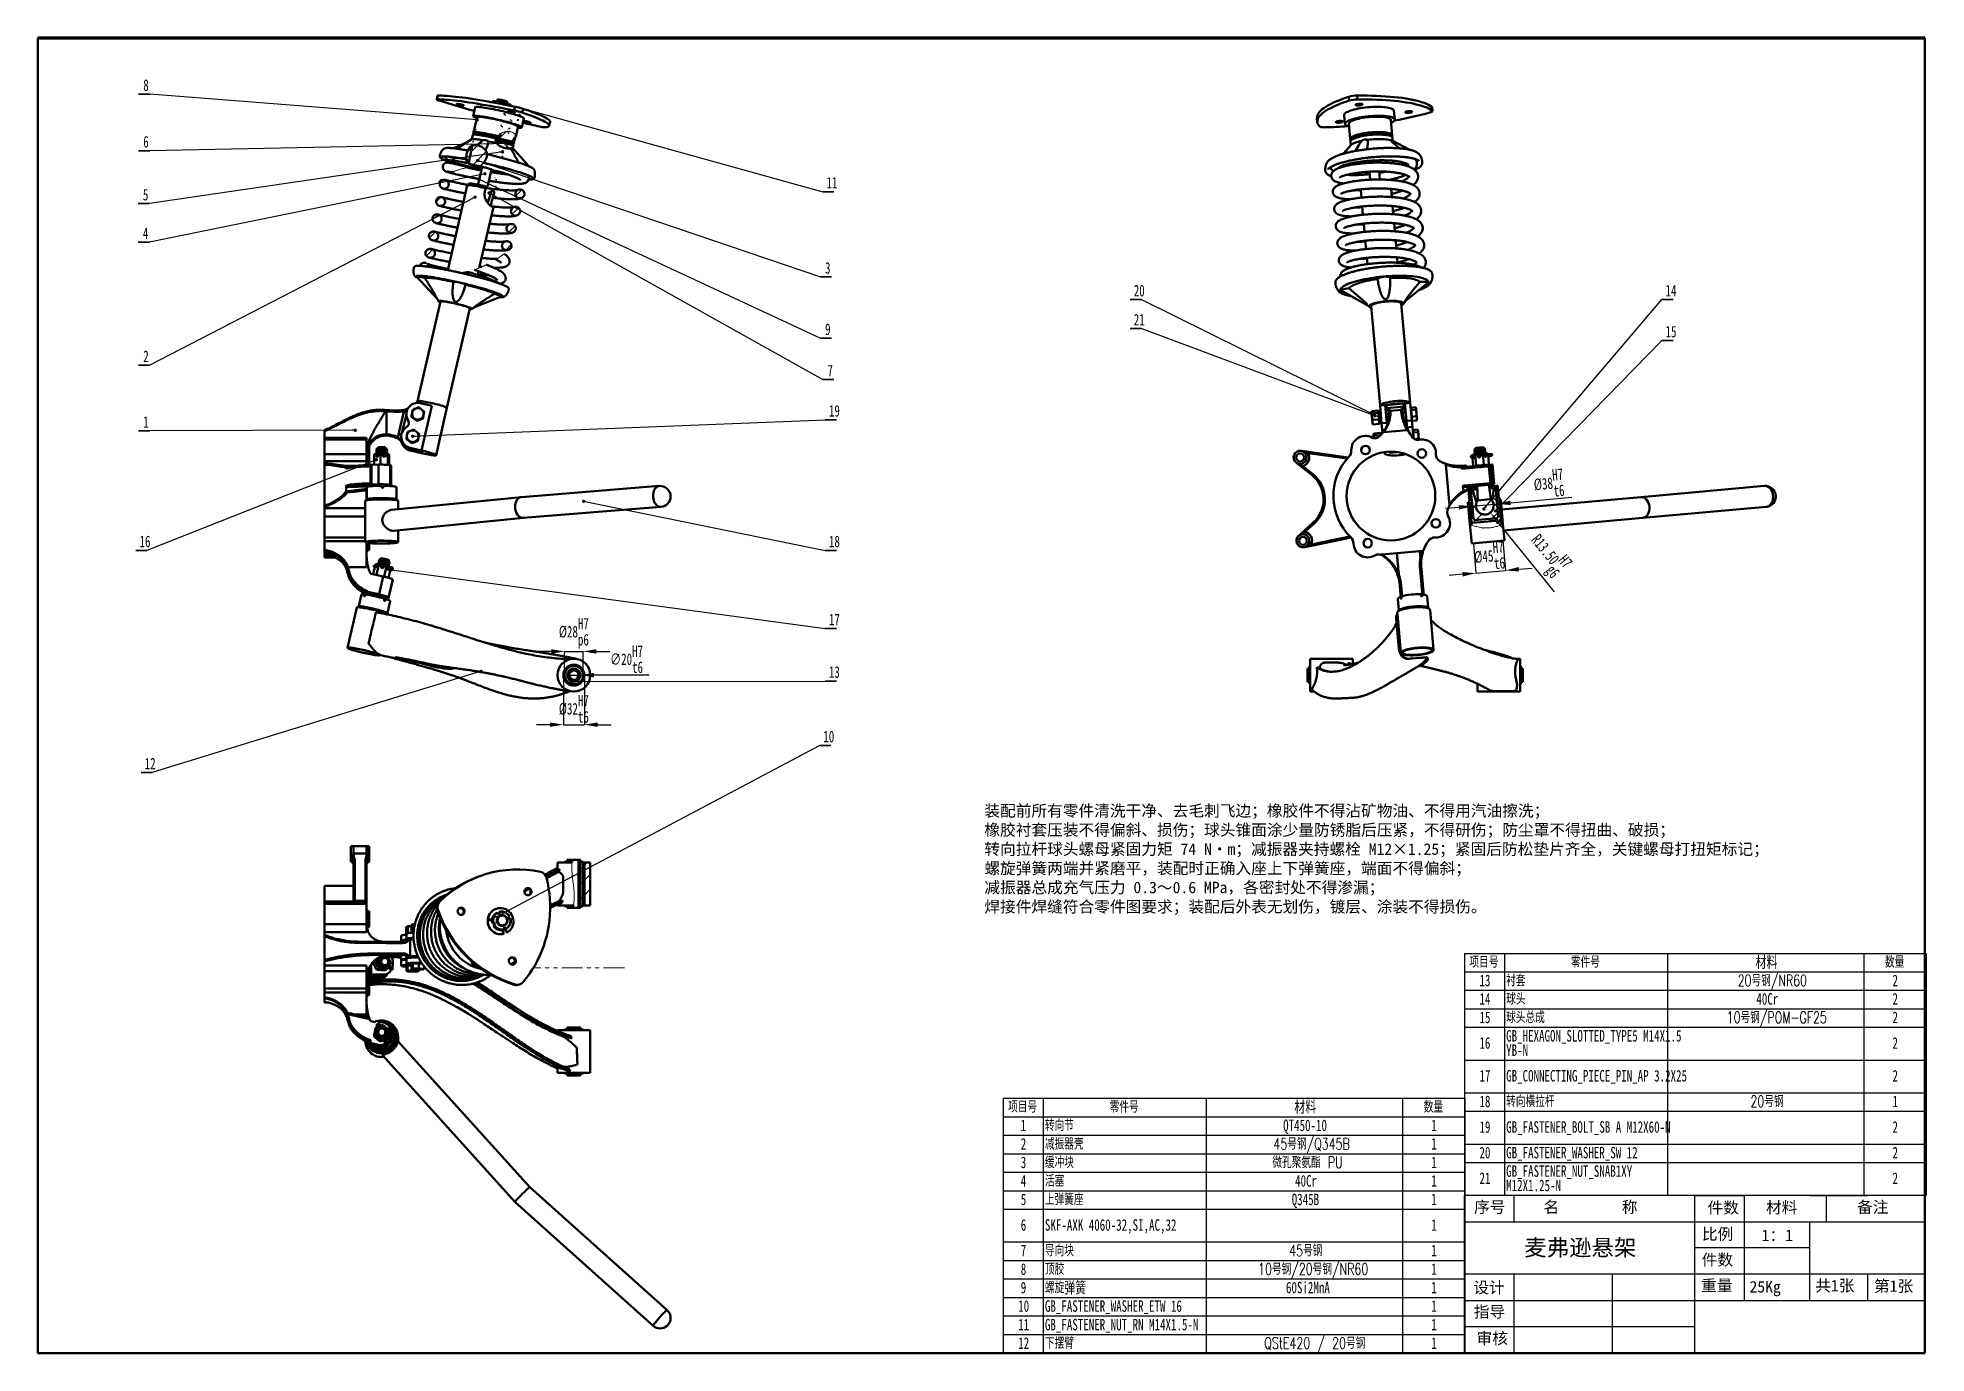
# Model space of a CAD drawing. Header units: millimetres. Extents: x 10 to 584, y 10 to 410.
import ezdxf

# ---------------------------------------------------------------- set-up
doc = ezdxf.new("R2010")
doc.units = ezdxf.units.MM
doc.header["$PDSIZE"] = -1
doc.linetypes.add('PHANTOM', pattern=[12.7, 6.35, -1.27, 1.27, -1.27, 1.27, -1.27])
doc.layers.add('10', color=7, linetype='Continuous')
doc.layers.add('SLD-0', color=7, linetype='Continuous')
doc.layers.add('粗实线层', color=7, linetype='Continuous', lineweight=25)
doc.styles.add('SLDTEXTSTYLE0', font='TXT', dxfattribs={"width": 0.7, "bigfont": 'bigfont'})
doc.styles.add('SLDTEXTSTYLE2', font='TXT', dxfattribs={"width": 0.7})
doc.dimstyles.new('SLDDIMSTYLE0', dxfattribs={"dimtxt": 3.5, "dimasz": 4.08, "dimexe": 0, "dimexo": 0.0625, "dimgap": 0.875, "dimtad": 1, "dimlfac": 5, "dimrnd": 1e-09, "dimzin": 12, "dimdsep": 46, "dimtxsty": 'SLDTEXTSTYLE2', "dimblk1": 'NONE', "dimsah": 1, "dimcen": 0, "dimadec": 0, "dimazin": 3, "dimtfac": 1, "dimtmove": 0, "dimatfit": 3, "dimldrblk": 'NONE', "dimfxl": 1, "dimfrac": 2, "dimtolj": 1, "dimarcsym": 0})
doc.dimstyles.new('SLDDIMSTYLE1', dxfattribs={"dimtxt": 3.5, "dimasz": 4.08, "dimexe": 0, "dimexo": 0.0625, "dimgap": 0.875, "dimtad": 1, "dimlfac": 5, "dimrnd": 1e-09, "dimzin": 12, "dimdsep": 46, "dimtxsty": 'SLDTEXTSTYLE2', "dimsah": 1, "dimcen": 0.09, "dimadec": 0, "dimazin": 3, "dimtfac": 1, "dimtmove": 0, "dimatfit": 0, "dimfxl": 1, "dimfrac": 2, "dimtolj": 1, "dimarcsym": 0})
doc.dimstyles.new('SLDDIMSTYLE2', dxfattribs={"dimtxt": 3.5, "dimasz": 4.08, "dimexe": 0, "dimexo": 0.0625, "dimgap": 0.875, "dimtad": 1, "dimlfac": 5, "dimrnd": 1e-09, "dimzin": 12, "dimdsep": 46, "dimtxsty": 'SLDTEXTSTYLE2', "dimsah": 1, "dimcen": 0.09, "dimadec": 0, "dimazin": 3, "dimtfac": 1, "dimtmove": 0, "dimatfit": 0, "dimfxl": 1, "dimfrac": 2, "dimtolj": 1, "dimarcsym": 0})
doc.dimstyles.new('SLDDIMSTYLE3', dxfattribs={"dimtxt": 0.18, "dimasz": 1.016, "dimexe": 0, "dimexo": 0.0625, "dimgap": 0, "dimtad": 0, "dimtih": 1, "dimtoh": 1, "dimdec": 0, "dimrnd": 1e-09, "dimzin": 0, "dimdsep": 46, "dimtxsty": 'Standard', "dimblk1": 'DOT', "dimblk2": 'DOT', "dimsah": 1, "dimcen": 0.09, "dimadec": 0, "dimazin": 0, "dimtfac": 1.016, "dimtdec": 0, "dimtofl": 0, "dimtmove": 0, "dimatfit": 3, "dimldrblk": 'DOT', "dimfxl": 1, "dimfrac": 2, "dimtolj": 1, "dimtzin": 0, "dimarcsym": 0})
doc.dimstyles.new('SLDDIMSTYLE4', dxfattribs={"dimtxt": 3.5, "dimasz": 4.08, "dimexe": 0, "dimexo": 0.0625, "dimgap": 0.875, "dimtad": 1, "dimlfac": 5, "dimrnd": 1e-09, "dimzin": 4, "dimdsep": 46, "dimtxsty": 'SLDTEXTSTYLE2', "dimsah": 1, "dimcen": 0, "dimadec": 0, "dimazin": 1, "dimtfac": 1, "dimtofl": 0, "dimtmove": 0, "dimatfit": 3, "dimfxl": 1, "dimfrac": 2, "dimtolj": 1, "dimarcsym": 0})

msp = doc.modelspace()

# ---------------------------------------------------------------- texts
at = {"insert": (297.9179, 176.7178), "char_height": 3.5, "attachment_point": 1}
msp.add_mtext_dynamic_manual_height_columns('{\\fSimSun|b0|i0|c134|p2;装配前所有零件清洗干净、去毛刺飞边；橡胶件不得沾矿物油、不得用汽油擦洗；\\P橡胶衬套压装不得偏斜、损伤；球头锥面涂少量防锈脂后压紧，不得研伤；防尘罩不得扭曲、破损；\\P转向拉杆球头螺母紧固力矩 }74 N{\\fSimSun|b0|i0|c0|p2;·}m{\\fSimSun|b0|i0|c134|p2;；减振器夹持螺栓 }M12{\\fSimSun|b0|i0|c0|p2;×}1.25{\\fSimSun|b0|i0|c134|p2;；紧固后防松垫片齐全，关键螺母打扭矩标记；\\P螺旋弹簧两端并紧磨平，装配时正确入座上下弹簧座，端面不得偏斜；\\P减振器总成充气压力 }0.3{\\fSimSun|b0|i0|c134|p2;～}0.6 MPa{\\fSimSun|b0|i0|c134|p2;，各密封处不得渗漏；\\P焊接件焊缝符合零件图要求；装配后外表无划伤，镀层、涂装不得损伤。}', width=308.175179, gutter_width=17.5, heights=[0], dxfattribs=at)
at = {"lineweight": 25, "attachment_point": 1}
for s, width, insert, char_height in [('{\\fSimSun|b0|i0|c134|p2;序号}', 10.125469, (446.8843, 56.2015), 3.5), ('{\\fSimSun|b0|i0|c134|p2;名        称}', 45.385927, (467.9895, 56.2015), 3.5), ('{\\fSimSun|b0|i0|c134|p2;件数}', 10.363713, (517.8918, 55.9943), 3.5), ('{\\fSimSun|b0|i0|c134|p2;材料}', 16.558126, (535.6395, 56.0681), 3.5), ('{\\fSimSun|b0|i0|c134|p2;备注}', 20.846557, (563.3677, 56.1956), 3.5), ('{\\fSimSun|b0|i0|c134|p2;比例}', 10.959336, (516.1761, 47.995), 3.5), ('1{\\fSimSun|b0|i0|c134|p2;：}1', 15.603047, (534.3331, 47.5943), 3.5), ('{\\fSimSun|b0|i0|c134|p2;麦弗逊悬架}', 53.248059, (462.1337, 44.6206), 5), ('{\\fSimSun|b0|i0|c134|p2;件数}', 10.006348, (516.105, 40.1628), 3.5), ('{\\fSimSun|b0|i0|c134|p2;设计}', 13.3418, (446.6465, 31.7265), 3.5), ('{\\fSimSun|b0|i0|c134|p2;重量}', 11.435823, (515.9313, 32.3381), 3.5), ('25Kg', 15.149907, (530.646, 31.9598), 3.5), ('{\\fSimSun|b0|i0|c134|p2;共}1{\\fSimSun|b0|i0|c134|p2;张}', 12.269685, (550.6507, 32.3065), 3.5), ('{\\fSimSun|b0|i0|c134|p2;第}1{\\fSimSun|b0|i0|c134|p2;张}', 13.341795, (568.5192, 32.1875), 3.5), ('{\\fSimSun|b0|i0|c134|p2;指导}', 12.62706, (446.7689, 24.3873), 3.5), ('{\\fSimSun|b0|i0|c134|p2;审核}', 9.768104, (447.6258, 16.3141), 3.5)]:
    msp.add_mtext_dynamic_manual_height_columns(s, width=width, gutter_width=17.5, heights=[0], dxfattribs=dict(at, insert=insert, char_height=char_height))
at = {"layer": '10', "color": 0, "char_height": 3.5, "attachment_point": 1}
for s, insert, style in [('项目号', (445.454, 130.7262), 'SLDTEXTSTYLE0'), ('零件号', (476.3163, 130.7262), 'SLDTEXTSTYLE0'), ('{\\fSimSun|b0|i0|c134|p2;材料}', (532.4802, 130.7262), 'SLDTEXTSTYLE0'), ('数量', (571.8498, 130.7262), 'SLDTEXTSTYLE0'), ('13', (448.5092, 125.1055), 'SLDTEXTSTYLE2'), ('衬套', (456.6366, 125.1055), 'SLDTEXTSTYLE0'), ('20号钢/NR60', (527.0382, 125.1055), 'SLDTEXTSTYLE0'), ('2', (574.1394, 125.1055), 'SLDTEXTSTYLE2'), ('14', (448.5092, 119.4928), 'SLDTEXTSTYLE2'), ('球头', (456.6366, 119.4928), 'SLDTEXTSTYLE0'), ('40Cr', (532.733, 119.4928), 'SLDTEXTSTYLE2'), ('2', (574.1394, 119.4928), 'SLDTEXTSTYLE2'), ('15', (448.5092, 113.8801), 'SLDTEXTSTYLE2'), ('球头总成', (456.6366, 113.8801), 'SLDTEXTSTYLE0'), ('10号钢/POM-GF25', (523.7181, 113.8801), 'SLDTEXTSTYLE0'), ('2', (574.1394, 113.8801), 'SLDTEXTSTYLE2'), ('16', (448.5116, 106.0896), 'SLDTEXTSTYLE2'), ('YB-N', (456.6366, 103.9119), 'SLDTEXTSTYLE2'), ('GB_HEXAGON_SLOTTED_TYPE5 M14X1.5', (456.6366, 108.2674), 'SLDTEXTSTYLE2'), ('2', (574.1394, 106.0896), 'SLDTEXTSTYLE2'), ('17', (448.5116, 96.1214), 'SLDTEXTSTYLE2'), ('GB_CONNECTING_PIECE_PIN_AP 3.2X25', (456.6366, 96.1214), 'SLDTEXTSTYLE2'), ('2', (574.1394, 96.1214), 'SLDTEXTSTYLE2'), ('项目号', (305.158, 86.6761), 'SLDTEXTSTYLE0'), ('零件号', (336.0203, 86.6761), 'SLDTEXTSTYLE0'), ('{\\fSimSun|b0|i0|c134|p2;材料}', (392.1842, 86.6761), 'SLDTEXTSTYLE0'), ('数量', (431.5538, 86.6761), 'SLDTEXTSTYLE0'), ('18', (448.5116, 88.3309), 'SLDTEXTSTYLE2'), ('转向横拉杆', (456.6366, 88.3309), 'SLDTEXTSTYLE0'), ('20号钢', (530.9465, 88.3309), 'SLDTEXTSTYLE0'), ('1', (574.1394, 88.3309), 'SLDTEXTSTYLE2'), ('1', (308.9813, 81.0474), 'SLDTEXTSTYLE2'), ('转向节', (316.3406, 81.0474), 'SLDTEXTSTYLE0'), ('QT450-10', (388.7936, 81.0474), 'SLDTEXTSTYLE2'), ('1', (433.8434, 81.0474), 'SLDTEXTSTYLE2'), ('19', (448.5116, 80.5405), 'SLDTEXTSTYLE2'), ('GB_FASTENER_BOLT_SB A M12X60-N', (456.6366, 80.5405), 'SLDTEXTSTYLE2'), ('2', (574.1394, 80.5405), 'SLDTEXTSTYLE2'), ('2', (308.9813, 75.4188), 'SLDTEXTSTYLE2'), ('减振器壳', (316.3406, 75.4188), 'SLDTEXTSTYLE0'), ('45号钢/Q345B', (385.8502, 75.4188), 'SLDTEXTSTYLE0'), ('1', (433.8434, 75.4188), 'SLDTEXTSTYLE2'), ('3', (308.9813, 69.7901), 'SLDTEXTSTYLE2'), ('缓冲块', (316.3406, 69.7901), 'SLDTEXTSTYLE0'), ('微孔聚氨酯 PU', (385.5148, 69.7901), 'SLDTEXTSTYLE0'), ('1', (433.8434, 69.7901), 'SLDTEXTSTYLE2'), ('20', (448.5092, 72.75), 'SLDTEXTSTYLE2'), ('GB_FASTENER_WASHER_SW 12', (456.6366, 72.75), 'SLDTEXTSTYLE2'), ('2', (574.1394, 72.75), 'SLDTEXTSTYLE2'), ('4', (308.9813, 64.1615), 'SLDTEXTSTYLE2'), ('活塞', (316.3406, 64.1615), 'SLDTEXTSTYLE0'), ('40Cr', (392.437, 64.1615), 'SLDTEXTSTYLE2'), ('1', (433.8434, 64.1615), 'SLDTEXTSTYLE2'), ('21', (448.5092, 64.9595), 'SLDTEXTSTYLE2'), ('GB_FASTENER_NUT_SNAB1XY', (456.6366, 67.1373), 'SLDTEXTSTYLE2'), ('2', (574.1394, 64.9595), 'SLDTEXTSTYLE2'), ('5', (308.9813, 58.5328), 'SLDTEXTSTYLE2'), ('上弹簧座', (316.3406, 58.5328), 'SLDTEXTSTYLE0'), ('Q345B', (391.4089, 58.5328), 'SLDTEXTSTYLE2'), ('1', (433.8434, 58.5328), 'SLDTEXTSTYLE2'), ('M12X1.25-N', (456.6366, 62.7817), 'SLDTEXTSTYLE2'), ('6', (308.9837, 50.7519), 'SLDTEXTSTYLE2'), ('SKF-AXK 4060-32,SI,AC,32', (316.3406, 50.7519), 'SLDTEXTSTYLE2'), ('1', (433.8434, 50.7519), 'SLDTEXTSTYLE2'), ('7', (308.9837, 42.971), 'SLDTEXTSTYLE2'), ('导向块', (316.3406, 42.971), 'SLDTEXTSTYLE0'), ('45号钢', (390.6505, 42.971), 'SLDTEXTSTYLE0'), ('1', (433.8434, 42.971), 'SLDTEXTSTYLE2'), ('8', (308.9837, 37.3423), 'SLDTEXTSTYLE2'), ('顶胶', (316.3406, 37.3423), 'SLDTEXTSTYLE0'), ('10号钢/20号钢/NR60', (381.1835, 37.3423), 'SLDTEXTSTYLE0'), ('1', (433.8434, 37.3423), 'SLDTEXTSTYLE2'), ('9', (308.9837, 31.7137), 'SLDTEXTSTYLE2'), ('螺旋{\\fSimSun|b0|i0|c134|p2;弹簧}', (316.3406, 31.7137), 'SLDTEXTSTYLE0'), ('60Si2MnA', (389.6613, 31.7137), 'SLDTEXTSTYLE2'), ('1', (433.8434, 31.7137), 'SLDTEXTSTYLE2'), ('10', (308.2132, 26.085), 'SLDTEXTSTYLE2'), ('GB_FASTENER_WASHER_ETW 16', (316.3406, 26.085), 'SLDTEXTSTYLE2'), ('1', (433.8434, 26.085), 'SLDTEXTSTYLE2'), ('11', (308.2132, 20.4564), 'SLDTEXTSTYLE2'), ('GB_FASTENER_NUT_RN M14X1.5-N', (316.3406, 20.4564), 'SLDTEXTSTYLE2'), ('1', (433.8434, 20.4564), 'SLDTEXTSTYLE2'), ('12', (308.2132, 14.8277), 'SLDTEXTSTYLE2'), ('下摆臂', (316.3406, 14.8277), 'SLDTEXTSTYLE0'), ('QStE420 / 20号钢', (383.0623, 14.8277), 'SLDTEXTSTYLE0'), ('1', (433.8434, 14.8277), 'SLDTEXTSTYLE2')]:
    msp.add_mtext(s, dxfattribs=dict(at, insert=insert, style=style))

# ---------------------------------------------------------------- blocks, each defined once
blk = doc.blocks.new('_D')
at = {"color": 0, "linetype": 'Continuous', "lineweight": -2, "transparency": 16777216}
for p, q in [((171.06, 216.2), (175.06, 216.2)), ((196, 216.2), (179.14, 216.2))]:
    blk.add_line(p, q, dxfattribs=at)
at = {"color": 0, "linetype": 'Continuous', "lineweight": 50, "transparency": 16777216}
blk.add_solid([(179.14, 216.88), (179.14, 215.52), (175.06, 216.2)], dxfattribs=at)
at = {"layer": 'Defpoints', "color": 0, "linetype": 'Continuous', "lineweight": 50, "transparency": 16777216}
for p in [(171.06, 216.2), (175.06, 216.2)]:
    blk.add_point(p, dxfattribs=at)
at = {"color": 0, "linetype": 'Continuous', "lineweight": 18, "transparency": 16777216, "insert": (184.1, 225.24), "char_height": 3.5, "attachment_point": 1, "style": 'SLDTEXTSTYLE2'}
blk.add_mtext('\\A1;∅20\\SH7^ t6;', dxfattribs=at)
blk = doc.blocks.new('_None')
blk = doc.blocks.new('_D_1')
at = {"layer": 'Defpoints', "color": 0, "lineweight": 50, "transparency": 16777216}
for p in [(175.86, 223.4), (170.26, 216.2), (175.86, 216.2)]:
    blk.add_point(p, dxfattribs=at)
at = {"layer": 'SLD-0', "color": 0, "lineweight": -2, "transparency": 16777216}
for p, q in [((166.18, 223.4), (162.1, 223.4)), ((170.26, 216.26), (170.26, 223.4)), ((170.26, 223.4), (175.86, 223.4)), ((175.86, 216.26), (175.86, 223.4)), ((179.94, 223.4), (184.02, 223.4))]:
    blk.add_line(p, q, dxfattribs=at)
at = {"layer": 'SLD-0', "color": 0, "lineweight": 50, "transparency": 16777216}
for points in [[(166.18, 224.08), (166.18, 222.72), (170.26, 223.4)], [(179.94, 224.08), (179.94, 222.72), (175.86, 223.4)]]:
    blk.add_solid(points, dxfattribs=at)
at = {"layer": 'SLD-0', "color": 0, "transparency": 16777216, "insert": (173.06, 233.61), "char_height": 3.5, "attachment_point": 2, "style": 'SLDTEXTSTYLE2'}
blk.add_mtext('\\A1;%%C28\\SH7^ p6;', dxfattribs=at)
blk = doc.blocks.new('_D_2')
at = {"layer": 'Defpoints', "color": 0, "lineweight": 50, "transparency": 16777216}
for p in [(169.86, 216.2), (176.26, 216.2), (176.26, 201.13)]:
    blk.add_point(p, dxfattribs=at)
at = {"layer": 'SLD-0', "color": 0, "lineweight": -2, "transparency": 16777216}
for p, q in [((169.86, 216.14), (169.86, 201.13)), ((176.26, 216.14), (176.26, 201.13)), ((165.78, 201.13), (161.7, 201.13)), ((169.86, 201.13), (176.26, 201.13)), ((180.34, 201.13), (184.42, 201.13))]:
    blk.add_line(p, q, dxfattribs=at)
at = {"layer": 'SLD-0', "color": 0, "lineweight": 50, "transparency": 16777216}
for points in [[(165.78, 201.81), (165.78, 200.45), (169.86, 201.13)], [(180.34, 201.81), (180.34, 200.45), (176.26, 201.13)]]:
    blk.add_solid(points, dxfattribs=at)
at = {"layer": 'SLD-0', "color": 0, "transparency": 16777216, "insert": (173.06, 210.17), "char_height": 3.5, "attachment_point": 2, "style": 'SLDTEXTSTYLE2'}
blk.add_mtext('\\A1;%%C32\\SH7^ t6;', dxfattribs=at)
blk = doc.blocks.new('SW_NOTE_0_1')
at = {"layer": '10', "color": 0}
for p, q in [((0, 0), (3.39, 0)), ((3.39, 0), (0, 0)), ((0, 0), (3.39, 0)), ((3.39, 0), (0, 0)), ((0, 0), (3.39, 0)), ((3.39, 0), (0, 0))]:
    blk.add_line(p, q, dxfattribs=at)
at = {"layer": '10', "color": 0, "insert": (2.78, 4.48), "char_height": 3.5, "attachment_point": 2, "style": 'SLDTEXTSTYLE2'}
blk.add_mtext('11', dxfattribs=at)
blk = doc.blocks.new('_Dot')
at = {"color": 0, "linetype": 'ByBlock', "lineweight": -2}
blk.add_line((-0.5, 0), (-1, 0), dxfattribs=at)
at = {"color": 0, "linetype": 'ByBlock', "const_width": 0.5}
blk.add_lwpolyline([(-0.25, 0, 1), (0.25, 0, 1)], format="xyb", close=True, dxfattribs=at)
blk = doc.blocks.new('SW_NOTE_0_2')
at = {"layer": '10', "color": 0}
for p, q in [((-3.39, 0), (0, 0)), ((0, 0), (-3.39, 0)), ((-3.39, 0), (0, 0)), ((0, 0), (-3.39, 0)), ((-3.39, 0), (0, 0)), ((0, 0), (-3.39, 0))]:
    blk.add_line(p, q, dxfattribs=at)
at = {"layer": '10', "color": 0, "insert": (-1.15, 4.48), "char_height": 3.5, "attachment_point": 2, "style": 'SLDTEXTSTYLE2'}
blk.add_mtext('5', dxfattribs=at)
blk = doc.blocks.new('SW_NOTE_0_3')
at = {"layer": '10', "color": 0}
for p, q in [((0, 0), (3.39, 0)), ((3.39, 0), (0, 0)), ((0, 0), (3.39, 0)), ((3.39, 0), (0, 0)), ((0, 0), (3.39, 0)), ((3.39, 0), (0, 0))]:
    blk.add_line(p, q, dxfattribs=at)
at = {"layer": '10', "color": 0, "insert": (2.24, 4.48), "char_height": 3.5, "attachment_point": 2, "style": 'SLDTEXTSTYLE2'}
blk.add_mtext('9', dxfattribs=at)
blk = doc.blocks.new('SW_NOTE_0_4')
at = {"layer": '10', "color": 0}
for p, q in [((0, 0), (3.39, 0)), ((3.39, 0), (0, 0)), ((0, 0), (3.39, 0)), ((3.39, 0), (0, 0)), ((0, 0), (3.39, 0)), ((3.39, 0), (0, 0))]:
    blk.add_line(p, q, dxfattribs=at)
at = {"layer": '10', "color": 0, "insert": (2.79, 4.48), "char_height": 3.5, "attachment_point": 2, "style": 'SLDTEXTSTYLE2'}
blk.add_mtext('19', dxfattribs=at)
blk = doc.blocks.new('SW_NOTE_0_5')
at = {"layer": '10', "color": 0}
for p, q in [((0, 0), (3.39, 0)), ((3.39, 0), (0, 0)), ((0, 0), (3.39, 0)), ((3.39, 0), (0, 0)), ((0, 0), (3.39, 0)), ((3.39, 0), (0, 0))]:
    blk.add_line(p, q, dxfattribs=at)
at = {"layer": '10', "color": 0, "insert": (2.79, 4.48), "char_height": 3.5, "attachment_point": 2, "style": 'SLDTEXTSTYLE2'}
blk.add_mtext('18', dxfattribs=at)
blk = doc.blocks.new('SW_NOTE_0_6')
at = {"layer": '10', "color": 0}
for p, q in [((0, 0), (3.39, 0)), ((3.39, 0), (0, 0)), ((0, 0), (3.39, 0)), ((3.39, 0), (0, 0)), ((0, 0), (3.39, 0)), ((3.39, 0), (0, 0))]:
    blk.add_line(p, q, dxfattribs=at)
at = {"layer": '10', "color": 0, "insert": (2.79, 4.48), "char_height": 3.5, "attachment_point": 2, "style": 'SLDTEXTSTYLE2'}
blk.add_mtext('17', dxfattribs=at)
blk = doc.blocks.new('SW_NOTE_0_7')
at = {"layer": '10', "color": 0}
for p, q in [((0, 0), (3.39, 0)), ((3.39, 0), (0, 0)), ((0, 0), (3.39, 0)), ((3.39, 0), (0, 0)), ((0, 0), (3.39, 0)), ((3.39, 0), (0, 0))]:
    blk.add_line(p, q, dxfattribs=at)
at = {"layer": '10', "color": 0, "insert": (2.78, 4.48), "char_height": 3.5, "attachment_point": 2, "style": 'SLDTEXTSTYLE2'}
blk.add_mtext('13', dxfattribs=at)
blk = doc.blocks.new('SW_NOTE_0_8')
at = {"layer": '10', "color": 0}
for p, q in [((-3.39, 0), (0, 0)), ((0, 0), (-3.39, 0)), ((-3.39, 0), (0, 0)), ((0, 0), (-3.39, 0)), ((-3.39, 0), (0, 0)), ((0, 0), (-3.39, 0))]:
    blk.add_line(p, q, dxfattribs=at)
at = {"layer": '10', "color": 0, "insert": (-0.61, 4.48), "char_height": 3.5, "attachment_point": 2, "style": 'SLDTEXTSTYLE2'}
blk.add_mtext('12', dxfattribs=at)
blk = doc.blocks.new('SW_NOTE_0_9')
at = {"layer": '10', "color": 0}
for p, q in [((-3.39, 0), (0, 0)), ((0, 0), (-3.39, 0)), ((-3.39, 0), (0, 0)), ((0, 0), (-3.39, 0)), ((-3.39, 0), (0, 0)), ((0, 0), (-3.39, 0))]:
    blk.add_line(p, q, dxfattribs=at)
at = {"layer": '10', "color": 0, "insert": (-0.6, 4.48), "char_height": 3.5, "attachment_point": 2, "style": 'SLDTEXTSTYLE2'}
blk.add_mtext('16', dxfattribs=at)
blk = doc.blocks.new('SW_NOTE_0_10')
at = {"layer": '10', "color": 0}
for p, q in [((-3.39, 0), (0, 0)), ((0, 0), (-3.39, 0)), ((-3.39, 0), (0, 0)), ((0, 0), (-3.39, 0)), ((-3.39, 0), (0, 0)), ((0, 0), (-3.39, 0))]:
    blk.add_line(p, q, dxfattribs=at)
at = {"layer": '10', "color": 0, "insert": (-1.15, 4.48), "char_height": 3.5, "attachment_point": 2, "style": 'SLDTEXTSTYLE2'}
blk.add_mtext('1', dxfattribs=at)
blk = doc.blocks.new('SW_NOTE_0_11')
at = {"layer": '10', "color": 0}
for p, q in [((-3.39, 0), (0, 0)), ((0, 0), (-3.39, 0)), ((-3.39, 0), (0, 0)), ((0, 0), (-3.39, 0)), ((-3.39, 0), (0, 0)), ((0, 0), (-3.39, 0))]:
    blk.add_line(p, q, dxfattribs=at)
at = {"layer": '10', "color": 0, "insert": (-1.15, 4.48), "char_height": 3.5, "attachment_point": 2, "style": 'SLDTEXTSTYLE2'}
blk.add_mtext('2', dxfattribs=at)
blk = doc.blocks.new('SW_NOTE_0_12')
at = {"layer": '10', "color": 0}
for p, q in [((-3.39, 0), (0, 0)), ((0, 0), (-3.39, 0)), ((-3.39, 0), (0, 0)), ((0, 0), (-3.39, 0)), ((-3.39, 0), (0, 0)), ((0, 0), (-3.39, 0))]:
    blk.add_line(p, q, dxfattribs=at)
at = {"layer": '10', "color": 0, "insert": (-1.15, 4.48), "char_height": 3.5, "attachment_point": 2, "style": 'SLDTEXTSTYLE2'}
blk.add_mtext('8', dxfattribs=at)
blk = doc.blocks.new('SW_NOTE_0_13')
at = {"layer": '10', "color": 0}
for p, q in [((-3.39, 0), (0, 0)), ((0, 0), (-3.39, 0)), ((-3.39, 0), (0, 0)), ((0, 0), (-3.39, 0)), ((-3.39, 0), (0, 0)), ((0, 0), (-3.39, 0))]:
    blk.add_line(p, q, dxfattribs=at)
at = {"layer": '10', "color": 0, "insert": (-1.15, 4.48), "char_height": 3.5, "attachment_point": 2, "style": 'SLDTEXTSTYLE2'}
blk.add_mtext('4', dxfattribs=at)
blk = doc.blocks.new('SW_NOTE_0_14')
at = {"layer": '10', "color": 0}
for p, q in [((-3.39, 0), (0, 0)), ((0, 0), (-3.39, 0)), ((-3.39, 0), (0, 0)), ((0, 0), (-3.39, 0)), ((-3.39, 0), (0, 0)), ((0, 0), (-3.39, 0))]:
    blk.add_line(p, q, dxfattribs=at)
at = {"layer": '10', "color": 0, "insert": (-1.15, 4.48), "char_height": 3.5, "attachment_point": 2, "style": 'SLDTEXTSTYLE2'}
blk.add_mtext('6', dxfattribs=at)
blk = doc.blocks.new('SW_NOTE_0_15')
at = {"layer": '10', "color": 0}
for p, q in [((0, 0), (3.39, 0)), ((3.39, 0), (0, 0)), ((0, 0), (3.39, 0)), ((3.39, 0), (0, 0)), ((0, 0), (3.39, 0)), ((3.39, 0), (0, 0))]:
    blk.add_line(p, q, dxfattribs=at)
at = {"layer": '10', "color": 0, "insert": (2.24, 4.48), "char_height": 3.5, "attachment_point": 2, "style": 'SLDTEXTSTYLE2'}
blk.add_mtext('7', dxfattribs=at)
blk = doc.blocks.new('SW_NOTE_0_16')
at = {"layer": '10', "color": 0}
for p, q in [((0, 0), (3.39, 0)), ((3.39, 0), (0, 0)), ((0, 0), (3.39, 0)), ((3.39, 0), (0, 0)), ((0, 0), (3.39, 0)), ((3.39, 0), (0, 0))]:
    blk.add_line(p, q, dxfattribs=at)
at = {"layer": '10', "color": 0, "insert": (2.24, 4.48), "char_height": 3.5, "attachment_point": 2, "style": 'SLDTEXTSTYLE2'}
blk.add_mtext('3', dxfattribs=at)
blk = doc.blocks.new('_D_3')
at = {"layer": 'Defpoints', "color": 0, "lineweight": 50, "transparency": 16777216}
for p in [(446.64, 256.25), (455.61, 257.05), (456.41, 248.02)]:
    blk.add_point(p, dxfattribs=at)
at = {"layer": 'SLD-0', "color": 0, "lineweight": -2, "transparency": 16777216}
for p, q in [((446.65, 256.18), (447.45, 247.22)), ((455.61, 256.99), (456.41, 248.02)), ((447.45, 247.22), (456.41, 248.02)), ((460.48, 248.39), (464.54, 248.75)), ((443.39, 246.86), (439.32, 246.49))]:
    blk.add_line(p, q, dxfattribs=at)
at = {"layer": 'SLD-0', "color": 0, "lineweight": 50, "transparency": 16777216}
for points in [[(443.33, 247.53), (443.45, 246.18), (447.45, 247.22)], [(460.42, 249.07), (460.54, 247.71), (456.41, 248.02)]]:
    blk.add_solid(points, dxfattribs=at)
at = {"layer": 'SLD-0', "color": 0, "transparency": 16777216, "insert": (451.13, 256.63), "char_height": 3.5, "attachment_point": 2, "rotation": 5.11836, "style": 'SLDTEXTSTYLE2'}
blk.add_mtext('\\A1;%%C45\\SH7^ t6;', dxfattribs=at)
blk = doc.blocks.new('_D_4')
at = {"layer": 'Defpoints', "color": 0, "lineweight": 50, "transparency": 16777216}
for p in [(453.9, 268.25), (454.25, 264.36), (446.68, 263.68)]:
    blk.add_point(p, dxfattribs=at)
at = {"layer": 'SLD-0', "color": 0, "lineweight": -2, "transparency": 16777216}
for p, q in [((457.96, 268.61), (476.59, 270.28)), ((442.27, 267.2), (438.2, 266.84)), ((446.33, 267.57), (453.9, 268.25)), ((446.67, 263.74), (446.33, 267.57)), ((454.24, 264.42), (453.9, 268.25))]:
    blk.add_line(p, q, dxfattribs=at)
at = {"layer": 'SLD-0', "color": 0, "lineweight": 50, "transparency": 16777216}
for points in [[(442.21, 267.88), (442.33, 266.53), (446.33, 267.57)], [(457.9, 269.29), (458.02, 267.93), (453.9, 268.25)]]:
    blk.add_solid(points, dxfattribs=at)
at = {"layer": 'SLD-0', "color": 0, "transparency": 16777216, "insert": (469.22, 278.7), "char_height": 3.5, "attachment_point": 2, "rotation": 5.11836, "style": 'SLDTEXTSTYLE2'}
blk.add_mtext('\\A1;%%C38\\SH7^ t6;', dxfattribs=at)
blk = doc.blocks.new('_D_5')
at = {"layer": 'Defpoints', "color": 0, "lineweight": 50, "transparency": 16777216}
for p in [(450.13, 267.7), (451.83, 265.6)]:
    blk.add_point(p, dxfattribs=at)
at = {"layer": 'SLD-0', "color": 0, "lineweight": -2, "transparency": 16777216}
blk.add_line((471.32, 241.51), (454.4, 262.43), dxfattribs=at)
at = {"layer": 'SLD-0', "color": 0, "lineweight": 50, "transparency": 16777216}
blk.add_solid([(454.93, 262.86), (453.87, 262), (451.83, 265.6)], dxfattribs=at)
at = {"layer": 'SLD-0', "color": 0, "transparency": 16777216, "insert": (468.69, 260.99), "char_height": 3.5, "attachment_point": 1, "rotation": 308.96737, "style": 'SLDTEXTSTYLE2'}
blk.add_mtext('\\A1;R13.50\\SH7^ g6;', dxfattribs=at)
blk = doc.blocks.new('SW_NOTE_0_17')
at = {"layer": '10', "color": 0}
for p, q in [((-3.39, 0), (0, 0)), ((0, 0), (-3.39, 0)), ((-3.39, 0), (0, 0)), ((0, 0), (-3.39, 0)), ((-3.39, 0), (0, 0)), ((0, 0), (-3.39, 0))]:
    blk.add_line(p, q, dxfattribs=at)
at = {"layer": '10', "color": 0, "insert": (-0.61, 4.48), "char_height": 3.5, "attachment_point": 2, "style": 'SLDTEXTSTYLE2'}
blk.add_mtext('21', dxfattribs=at)
blk = doc.blocks.new('SW_NOTE_0_18')
at = {"layer": '10', "color": 0}
for p, q in [((0, 0), (3.39, 0)), ((3.39, 0), (0, 0)), ((0, 0), (3.39, 0)), ((3.39, 0), (0, 0)), ((0, 0), (3.39, 0)), ((3.39, 0), (0, 0))]:
    blk.add_line(p, q, dxfattribs=at)
at = {"layer": '10', "color": 0, "insert": (2.78, 4.48), "char_height": 3.5, "attachment_point": 2, "style": 'SLDTEXTSTYLE2'}
blk.add_mtext('15', dxfattribs=at)
blk = doc.blocks.new('SW_NOTE_0_19')
at = {"layer": '10', "color": 0}
for p, q in [((0, 0), (3.39, 0)), ((3.39, 0), (0, 0)), ((0, 0), (3.39, 0)), ((3.39, 0), (0, 0)), ((0, 0), (3.39, 0)), ((3.39, 0), (0, 0))]:
    blk.add_line(p, q, dxfattribs=at)
at = {"layer": '10', "color": 0, "insert": (2.78, 4.48), "char_height": 3.5, "attachment_point": 2, "style": 'SLDTEXTSTYLE2'}
blk.add_mtext('14', dxfattribs=at)
blk = doc.blocks.new('SW_NOTE_0_20')
at = {"layer": '10', "color": 0}
for p, q in [((-3.39, 0), (0, 0)), ((0, 0), (-3.39, 0)), ((-3.39, 0), (0, 0)), ((0, 0), (-3.39, 0)), ((-3.39, 0), (0, 0)), ((0, 0), (-3.39, 0))]:
    blk.add_line(p, q, dxfattribs=at)
at = {"layer": '10', "color": 0, "insert": (-0.61, 4.48), "char_height": 3.5, "attachment_point": 2, "style": 'SLDTEXTSTYLE2'}
blk.add_mtext('20', dxfattribs=at)
blk = doc.blocks.new('SW_NOTE_0_21')
at = {"layer": '10', "color": 0}
for p, q in [((0, 0), (3.39, 0)), ((3.39, 0), (0, 0)), ((0, 0), (3.39, 0)), ((3.39, 0), (0, 0)), ((0, 0), (3.39, 0)), ((3.39, 0), (0, 0))]:
    blk.add_line(p, q, dxfattribs=at)
at = {"layer": '10', "color": 0, "insert": (2.78, 4.48), "char_height": 3.5, "attachment_point": 2, "style": 'SLDTEXTSTYLE2'}
blk.add_mtext('10', dxfattribs=at)

# ---------------------------------------------------------------- dimensions: what is measured, and where the dimension line sits
at = {"color": 7, "linetype": 'Continuous', "lineweight": 18}
dim = msp.add_diameter_dim_2p(p1=(171.0609, 216.2), p2=(175.0609, 216.2), text='<>\\SH7^ t6;', dimstyle='SLDDIMSTYLE0', dxfattribs=at)
dim.commit()
dim.dimension.update_dxf_attribs({"geometry": '_D', "text_midpoint": (189.6084, 221.1584)})
at = {"layer": 'SLD-0'}
for base, p1, p2, picture, middle in [((453.8999, 268.2461), (446.6785, 263.6794), (454.2482, 264.3574), '_D_4', (470.0276, 269.6907)), ((456.414, 248.0243), (446.6415, 256.2464), (455.6056, 257.0494), '_D_3', (451.9319, 247.6228))]:
    dim = msp.add_linear_dim(base=base, p1=p1, p2=p2, angle=5.1183596, text='%%C<>\\SH7^ t6;', dimstyle='SLDDIMSTYLE2', dxfattribs=at)
    dim.commit()
    dim.dimension.update_dxf_attribs({"geometry": picture, "text_midpoint": middle, "dimtype": 160})
dim = msp.add_radius_dim(center=(450.1332, 267.7036), mpoint=(451.8312, 265.6044), text='<>\\SH7^ g6;', dimstyle='SLDDIMSTYLE4', dxfattribs=at)
dim.commit()
dim.dimension.update_dxf_attribs({"geometry": '_D_5', "text_midpoint": (465.76, 248.3837), "dimtype": 164})
for base, p1, p2, text, dimstyle, picture, middle in [((175.8609, 223.3994), (170.2609, 216.2), (175.8609, 216.2), '%%C<>\\SH7^ p6;', 'SLDDIMSTYLE1', '_D_1', (173.0609, 223.3994)), ((176.2609, 201.125), (169.8609, 216.2), (176.2609, 216.2), '%%C<>\\SH7^ t6;', 'SLDDIMSTYLE2', '_D_2', (173.0609, 201.125))]:
    dim = msp.add_linear_dim(base=base, p1=p1, p2=p2, text=text, dimstyle=dimstyle, dxfattribs=at)
    dim.commit()
    dim.dimension.update_dxf_attribs({"geometry": picture, "text_midpoint": middle, "dimtype": 160})

# ---------------------------------------------------------------- hatches: boundary and pattern name
at = {"layer": '10', "linetype": 'Continuous', "lineweight": 25}
h = msp.add_hatch(dxfattribs=at)
h.set_pattern_fill('ANSI34', color=256, style=0)
edge = h.paths.add_edge_path(flags=0)
edge.add_line((144.1961, 377.1681), (143.6121, 377.303))
edge.add_spline(control_points=[(143.6121, 377.303), (143.1033, 377.3807), (142.5992, 377.3521), (142.1619, 377.1904)], knot_values=[0.91012942, 0.91012942, 0.91012942, 0.91012942, 0.98125577, 0.98125577, 0.98125577, 0.98125577], weights=[1, 1, 1, 1], degree=3, periodic=0)
edge.add_ellipse((151.3234, 390.8727), major_axis=(-15.5239, -67.2409), ratio=0.0869444, start_angle=282.8882077, end_angle=287.6984667)
edge.add_line((141.0345, 371.7168), (144.4569, 370.9267))
edge.add_spline(control_points=[(144.4569, 370.9267), (145.8001, 371.9117), (147.7498, 374.8666), (145.3267, 376.8192), (144.1961, 377.1681)], knot_values=[0.5088207, 0.5088207, 0.5088207, 0.5088207, 0.7230971, 0.88285628, 0.88285628, 0.88285628, 0.88285628], weights=[1, 1, 1, 1, 1], degree=3, periodic=0)
h = msp.add_hatch(dxfattribs=at)
h.set_pattern_fill('ANSI31', color=256, angle=90, style=0)
edge = h.paths.add_edge_path(flags=0)
edge.add_ellipse((151.3234, 390.8727), major_axis=(15.5239, 67.2409), ratio=0.0869444, start_angle=102.8882077, end_angle=103.8868929, ccw=False)
edge.add_spline(control_points=[(142.1619, 377.1904), (142.0466, 377.1478), (141.6046, 376.9407), (141.2548, 376.5783), (141.0425, 376.2479)], knot_values=[0.98125577, 0.98125577, 0.98125577, 0.98125577, 1, 1.0561457, 1.0561457, 1.0561457, 1.0561457], weights=[1, 1, 1, 1, 1], degree=3, periodic=0)
edge.add_line((141.0425, 376.2479), (141.9222, 376.0448))
h = msp.add_hatch(dxfattribs=at)
h.set_pattern_fill('ANSI31', color=256, angle=90, style=0)
edge = h.paths.add_edge_path(flags=0)
edge.add_line((146.5274, 360.2581), (146.9882, 360.1517))
edge.add_ellipse((151.3234, 390.8727), major_axis=(9.8318, 42.5859), ratio=0.0869444, start_angle=224.992654, end_angle=231.3533316)
edge.add_line((148.0751, 363.6095), (148.5597, 363.4976))
edge.add_ellipse((151.3234, 390.8727), major_axis=(10.8667, 47.0686), ratio=0.0869444, start_angle=235.5950531, end_angle=236.1702963)
edge.add_line((148.6731, 363.8835), (146.4436, 364.3983))
edge.add_spline(control_points=[(146.4436, 364.3983), (145.9689, 363.6304), (145.6819, 362.1446), (146.265, 360.6997), (146.5274, 360.2581)], knot_values=[0.09398832, 0.09398832, 0.09398832, 0.09398832, 0.22681421, 0.29438746, 0.29438746, 0.29438746, 0.29438746], weights=[1, 1, 1, 1, 1], degree=3, periodic=0)
h = msp.add_hatch(dxfattribs=at)
h.set_pattern_fill('ANSI31', color=256, angle=3e-322, style=0)
edge = h.paths.add_edge_path(flags=0)
edge.add_spline(control_points=[(148.9118, 363.0043), (148.7956, 363.1695), (148.6783, 363.3341), (148.5597, 363.4976)], knot_values=[0.0000003, 0.0000003, 0.0000003, 0.0000003, 0.00303095, 0.00303095, 0.00303095, 0.00303095], weights=[1, 1, 1, 1], degree=3, periodic=0)
edge.add_line((148.5597, 363.4976), (148.3207, 363.5528))
edge.add_spline(control_points=[(148.3207, 363.5528), (148.2196, 363.5067), (148.1181, 363.4614), (148.0162, 363.4171)], knot_values=[0.00000033, 0.00000033, 0.00000033, 0.00000033, 0.00166722, 0.00166722, 0.00166722, 0.00166722], weights=[1, 1, 1, 1], degree=3, periodic=0)
edge.add_ellipse((151.3234, 390.8727), major_axis=(9.8318, 42.5859), ratio=0.0869444, start_angle=224.2361461, end_angle=231.0155562, ccw=False)
edge.add_spline(control_points=[(146.8622, 359.7648), (147.1158, 359.4362), (147.4051, 359.1492), (147.7116, 358.9266)], knot_values=[0.3207329, 0.3207329, 0.3207329, 0.3207329, 0.37628022, 0.37628022, 0.37628022, 0.37628022], weights=[1, 1, 1, 1], degree=3, periodic=0)
edge.add_ellipse((151.3234, 390.8727), major_axis=(-11.9016, -51.5513), ratio=0.0869444, start_angle=52.8650872, end_angle=58.4331114)
h = msp.add_hatch(dxfattribs=at)
h.set_pattern_fill('ANSI31', color=256, style=0)
edge = h.paths.add_edge_path(flags=0)
edge.add_spline(control_points=[(150.1274, 380.3949), (149.5663, 379.9054), (149.0694, 379.0956), (149.303, 378.3449), (149.4141, 378.145)], knot_values=[0.19716592, 0.19716592, 0.19716592, 0.19716592, 0.30942725, 0.35272068, 0.35272068, 0.35272068, 0.35272068], weights=[1, 1, 1, 1, 1], degree=3, periodic=0)
edge.add_ellipse((151.3234, 390.8727), major_axis=(-3.881, -16.8102), ratio=0.0869444, start_angle=41.9505, end_angle=52.6014546)
h = msp.add_hatch(dxfattribs=at)
h.set_pattern_fill('ANSI31', color=256, angle=90, style=0)
edge = h.paths.add_edge_path(flags=0)
edge.add_ellipse((151.3234, 390.8727), major_axis=(4.1397, 17.9309), ratio=0.0869444, start_angle=225.2136897, end_angle=227.4385563, ccw=False)
edge.add_spline(control_points=[(149.5136, 377.9856), (149.9969, 377.289), (151.7748, 376.3184), (153.7617, 376.3304), (154.4658, 376.5013)], knot_values=[0.36437795, 0.36437795, 0.36437795, 0.36437795, 0.51924798, 0.63004071, 0.63004071, 0.63004071, 0.63004071], weights=[1, 1, 1, 1, 1], degree=3, periodic=0)
edge.add_ellipse((151.3234, 390.8727), major_axis=(16.5588, 71.7236), ratio=0.0869444, start_angle=259.59359, end_angle=260.4232994)
edge.add_line((154.7176, 377.5206), (154.322, 377.6119))
edge.add_ellipse((151.3234, 390.8727), major_axis=(-15.5239, -67.2409), ratio=0.0869444, start_angle=79.6087972, end_angle=79.7782136, ccw=False)
edge.add_line((154.2737, 377.417), (149.6717, 378.4795))
h = msp.add_hatch(dxfattribs=at)
h.set_pattern_fill('ANSI31', color=256, angle=90, style=0)
edge = h.paths.add_edge_path(flags=0)
edge.add_ellipse((151.3234, 390.8727), major_axis=(-4.9159, -21.2929), ratio=0.0869444, start_angle=58.4226343, end_angle=63.0658401)
edge.add_spline(control_points=[(150.7471, 380.8467), (150.5225, 380.7096), (150.3138, 380.5575), (150.1274, 380.3949)], knot_values=[0.15986871, 0.15986871, 0.15986871, 0.15986871, 0.19716592, 0.19716592, 0.19716592, 0.19716592], weights=[1, 1, 1, 1], degree=3, periodic=0)
edge.add_ellipse((151.3234, 390.8727), major_axis=(-3.881, -16.8102), ratio=0.0869444, start_angle=46.6413835, end_angle=52.6014546, ccw=False)
edge.add_line((149.7215, 379.0861), (154.4183, 378.0018))
edge.add_ellipse((151.3234, 390.8727), major_axis=(-15.5239, -67.2409), ratio=0.0869444, start_angle=79.9475397, end_angle=80.1167772, ccw=False)
edge.add_line((154.3702, 377.8069), (154.7656, 377.7156))
edge.add_ellipse((151.3234, 390.8727), major_axis=(-16.5588, -71.7236), ratio=0.0869444, start_angle=80.5817362, end_angle=81.0566162)
edge.add_line((154.9093, 378.3005), (150.3264, 379.3586))
h = msp.add_hatch(dxfattribs=at)
h.set_pattern_fill('ANSI31', color=256, style=0)
edge = h.paths.add_edge_path(flags=0)
edge.add_ellipse((151.3234, 390.8727), major_axis=(-16.5588, -71.7236), ratio=0.0869444, start_angle=81.0566162, end_angle=82.7690261)
edge.add_spline(control_points=[(155.4255, 380.4167), (155.0434, 380.8685), (153.6418, 381.9122), (151.7098, 381.4341), (150.7471, 380.8467)], knot_values=[0.91344746, 0.91344746, 0.91344746, 0.91344746, 1, 1.15986871, 1.15986871, 1.15986871, 1.15986871], weights=[1, 1, 1, 1, 1], degree=3, periodic=0)
edge.add_ellipse((151.3234, 390.8727), major_axis=(-4.9159, -21.2929), ratio=0.0869444, start_angle=58.4226343, end_angle=63.0658401, ccw=False)
edge.add_line((150.3264, 379.3586), (154.9093, 378.3005))
h = msp.add_hatch(dxfattribs=at)
h.set_pattern_fill('ANSI31', color=256, style=0)
edge = h.paths.add_edge_path(flags=0)
edge.add_line((152.3254, 378.0729), (152.4264, 378.0496))
edge.add_ellipse((151.3234, 390.8727), major_axis=(-10.608, -45.9479), ratio=0.0869444, start_angle=74.8469119, end_angle=74.9479729, ccw=False)
edge.add_spline(control_points=[(152.4065, 377.9717), (152.4056, 377.9684), (152.4049, 377.9649), (152.4043, 377.9615), (152.4023, 377.9486), (152.4024, 377.9352), (152.4047, 377.9223), (152.4071, 377.9091), (152.412, 377.8961), (152.4187, 377.8845), (152.4258, 377.8724), (152.4351, 377.8615), (152.4459, 377.8526), (152.457, 377.8434), (152.4698, 377.8361), (152.4834, 377.8313), (152.488, 377.8296), (152.4928, 377.8282), (152.4977, 377.8271)], knot_values=[0.0000002, 0.0000002, 0.0000002, 0.0000002, 0.00005277, 0.00005277, 0.00005277, 0.00025101, 0.00025101, 0.00025101, 0.00045562, 0.00045562, 0.00045562, 0.00066837, 0.00066837, 0.00066837, 0.00088703, 0.00088703, 0.00088703, 0.00096244, 0.00096244, 0.00096244, 0.00096244], weights=[1, 1, 1, 1, 1, 1, 1, 1, 1, 1, 1, 1, 1, 1, 1, 1, 1, 1, 1], degree=3, periodic=0)
edge.add_line((152.4977, 377.8271), (154.0556, 377.4674))
edge.add_spline(control_points=[(154.0556, 377.4674), (154.0644, 377.4654), (154.0734, 377.4643), (154.0823, 377.4642), (154.0962, 377.4641), (154.1104, 377.4663), (154.1236, 377.4707), (154.1365, 377.4751), (154.149, 377.4817), (154.1598, 377.4901), (154.1705, 377.4983), (154.18, 377.5085), (154.1874, 377.5198), (154.1948, 377.531), (154.2004, 377.5438), (154.2036, 377.5568)], knot_values=[0.00095577, 0.00095577, 0.00095577, 0.00095577, 0.00109178, 0.00109178, 0.00109178, 0.00130344, 0.00130344, 0.00130344, 0.0015116, 0.0015116, 0.0015116, 0.00171672, 0.00171672, 0.00171672, 0.00192184, 0.00192184, 0.00192184, 0.00192184], weights=[1, 1, 1, 1, 1, 1, 1, 1, 1, 1, 1, 1, 1, 1, 1, 1], degree=3, periodic=0)
edge.add_ellipse((151.3234, 390.8727), major_axis=(-15.2652, -66.1202), ratio=0.0869444, start_angle=79.53411, end_angle=79.6030527)
edge.add_line((154.2229, 377.6348), (154.322, 377.6119))
edge.add_ellipse((151.3234, 390.8727), major_axis=(15.5239, 67.2409), ratio=0.0869444, start_angle=259.7782136, end_angle=259.9475397)
edge.add_line((154.3702, 377.8069), (154.2712, 377.8297))
edge.add_ellipse((151.3234, 390.8727), major_axis=(-15.2652, -66.1202), ratio=0.0869444, start_angle=79.7753429, end_angle=79.8442327)
edge.add_spline(control_points=[(154.2905, 377.9077), (154.2914, 377.9113), (154.2921, 377.915), (154.2927, 377.9187), (154.2946, 377.9318), (154.2943, 377.9453), (154.2918, 377.9583), (154.2893, 377.9714), (154.2845, 377.9842), (154.2777, 377.9957), (154.2709, 378.0075), (154.2618, 378.0181), (154.2514, 378.0269), (154.2407, 378.0357), (154.2284, 378.0429), (154.2154, 378.0476), (154.2106, 378.0494), (154.2056, 378.0509), (154.2006, 378.052)], knot_values=[0.0000002, 0.0000002, 0.0000002, 0.0000002, 0.00005654, 0.00005654, 0.00005654, 0.00025702, 0.00025702, 0.00025702, 0.00045984, 0.00045984, 0.00045984, 0.00066664, 0.00066664, 0.00066664, 0.00087732, 0.00087732, 0.00087732, 0.00095502, 0.00095502, 0.00095502, 0.00095502], weights=[1, 1, 1, 1, 1, 1, 1, 1, 1, 1, 1, 1, 1, 1, 1, 1, 1, 1, 1], degree=3, periodic=0)
edge.add_line((154.2006, 378.052), (152.6464, 378.4109))
edge.add_spline(control_points=[(152.6464, 378.4109), (152.6372, 378.413), (152.6278, 378.4141), (152.6185, 378.4141), (152.6043, 378.4142), (152.5899, 378.4119), (152.5764, 378.4074), (152.5634, 378.403), (152.5509, 378.3964), (152.5399, 378.388), (152.5293, 378.3799), (152.5198, 378.3698), (152.5124, 378.3587), (152.5049, 378.3476), (152.4993, 378.335), (152.4959, 378.322)], knot_values=[0.00096061, 0.00096061, 0.00096061, 0.00096061, 0.00110293, 0.00110293, 0.00110293, 0.00131891, 0.00131891, 0.00131891, 0.00152808, 0.00152808, 0.00152808, 0.00173191, 0.00173191, 0.00173191, 0.00193589, 0.00193589, 0.00193589, 0.00193589], weights=[1, 1, 1, 1, 1, 1, 1, 1, 1, 1, 1, 1, 1, 1, 1, 1], degree=3, periodic=0)
edge.add_ellipse((151.3234, 390.8727), major_axis=(-10.608, -45.9479), ratio=0.0869444, start_angle=75.2004165, end_angle=75.3013114, ccw=False)
edge.add_line((152.4761, 378.2441), (152.3752, 378.2674))
edge.add_ellipse((151.3234, 390.8727), major_axis=(10.3493, 44.8273), ratio=0.0869444, start_angle=254.5624177, end_angle=254.8216391, ccw=False)
h = msp.add_hatch(dxfattribs=at)
h.set_pattern_fill('ANSI31', color=256, angle=90, style=0)
edge = h.paths.add_edge_path(flags=0)
edge.add_line((143.6121, 377.303), (144.1961, 377.1681))
edge.add_spline(control_points=[(144.1961, 377.1681), (144.003, 377.2277), (143.8072, 377.2732), (143.6121, 377.303)], knot_values=[0.88285628, 0.88285628, 0.88285628, 0.88285628, 0.91012942, 0.91012942, 0.91012942, 0.91012942], weights=[1, 1, 1, 1], degree=3, periodic=0)
h = msp.add_hatch(dxfattribs=at)
h.set_pattern_fill('ANSI31', color=256, style=0)
edge = h.paths.add_edge_path(flags=0)
edge.add_spline(control_points=[(132.6034, 366.3757), (132.502, 366.2676), (132.4176, 366.1405), (132.3575, 366.0049), (132.2971, 365.8688), (132.2596, 365.7203), (132.2479, 365.5719), (132.2363, 365.4241), (132.25, 365.2723), (132.2876, 365.129), (132.3254, 364.9846), (132.3885, 364.8449), (132.4713, 364.7208), (132.5555, 364.5947), (132.6622, 364.4813), (132.7827, 364.3894), (132.9056, 364.2956), (133.046, 364.2216), (133.1927, 364.173), (133.2666, 364.1485), (133.3427, 364.1301), (133.4195, 364.118), (133.5748, 364.0937), (133.7364, 364.0957), (133.8911, 364.124), (134.0465, 364.1524), (134.1992, 364.2082), (134.3359, 364.2873), (134.4703, 364.365), (134.5932, 364.4675), (134.6931, 364.5864), (134.7904, 364.702), (134.8687, 364.8364), (134.9211, 364.9781), (134.9722, 365.1166), (134.9999, 365.2658), (135.0021, 365.4133), (135.0042, 365.56), (134.9812, 365.709), (134.9354, 365.8484), (134.8889, 365.9899), (134.8177, 366.1254), (134.7281, 366.2443), (134.6361, 366.3665), (134.5221, 366.4747), (134.3955, 366.5606), (134.2658, 366.6486), (134.1193, 366.7156), (133.9679, 366.7563), (133.945, 366.7624), (133.922, 366.768), (133.8988, 366.7729), (133.746, 366.8059), (133.5853, 366.8131), (133.4302, 366.7938), (133.2749, 366.7745), (133.1207, 366.7279), (132.981, 366.6576), (132.8575, 366.5954), (132.7424, 366.5134), (132.6436, 366.4167)], knot_values=[0.00705021, 0.00705021, 0.00705021, 0.00705021, 0.00927519, 0.00927519, 0.00927519, 0.01150791, 0.01150791, 0.01150791, 0.01373008, 0.01373008, 0.01373008, 0.01596686, 0.01596686, 0.01596686, 0.01823878, 0.01823878, 0.01823878, 0.02055625, 0.02055625, 0.02055625, 0.02171037, 0.02171037, 0.02171037, 0.02406861, 0.02406861, 0.02406861, 0.02643887, 0.02643887, 0.02643887, 0.02876966, 0.02876966, 0.02876966, 0.03103634, 0.03103634, 0.03103634, 0.03324873, 0.03324873, 0.03324873, 0.03544756, 0.03544756, 0.03544756, 0.03767978, 0.03767978, 0.03767978, 0.03997316, 0.03997316, 0.03997316, 0.04232377, 0.04232377, 0.04232377, 0.04267402, 0.04267402, 0.04267402, 0.04501983, 0.04501983, 0.04501983, 0.0473678, 0.0473678, 0.0473678, 0.04944065, 0.04944065, 0.04944065, 0.04944065], weights=[1, 1, 1, 1, 1, 1, 1, 1, 1, 1, 1, 1, 1, 1, 1, 1, 1, 1, 1, 1, 1, 1, 1, 1, 1, 1, 1, 1, 1, 1, 1, 1, 1, 1, 1, 1, 1, 1, 1, 1, 1, 1, 1, 1, 1, 1, 1, 1, 1, 1, 1, 1, 1, 1, 1, 1, 1, 1, 1, 1, 1], degree=3, periodic=0)
edge.add_spline(control_points=[(132.6436, 366.4167), (132.6302, 366.4031), (132.6168, 366.3894), (132.6034, 366.3757)], knot_values=[0.04616406, 0.04616406, 0.04616406, 0.04616406, 0.04668744, 0.04668744, 0.04668744, 0.04668744], weights=[1, 1, 1, 1], degree=3, periodic=0)
h = msp.add_hatch(dxfattribs=at)
h.set_pattern_fill('ANSI31', color=256, style=0)
edge = h.paths.add_edge_path(flags=0)
edge.add_spline(control_points=[(156.9901, 363.8633), (156.8358, 363.8968), (156.6736, 363.9035), (156.5171, 363.8837), (156.3606, 363.8638), (156.2056, 363.8171), (156.064, 363.7476), (155.9197, 363.6767), (155.7855, 363.5801), (155.6725, 363.4657), (155.5589, 363.3505), (155.4635, 363.2138), (155.3956, 363.067), (155.3291, 362.9233), (155.2869, 362.7656), (155.274, 362.6078), (155.2616, 362.4563), (155.2759, 362.3002), (155.3162, 362.1536), (155.355, 362.012), (155.4192, 361.8752), (155.5032, 361.7548), (155.5863, 361.6355), (155.691, 361.5289), (155.8084, 361.4432), (155.9278, 361.356), (156.0635, 361.288), (156.2045, 361.2437), (156.3501, 361.198), (156.5052, 361.1763), (156.6577, 361.1798), (156.815, 361.1834), (156.9737, 361.2138), (157.1212, 361.2683), (157.2714, 361.3238), (157.4141, 361.4059), (157.5374, 361.508), (157.6607, 361.6101), (157.7681, 361.7352), (157.8498, 361.8728), (157.9303, 362.0083), (157.9883, 362.1599), (158.018, 362.3146), (158.047, 362.4655), (158.0499, 362.6238), (158.026, 362.7755), (158.0026, 362.9236), (157.9531, 363.0696), (157.8813, 363.2012), (157.8107, 363.3306), (157.7166, 363.4496), (157.6071, 363.5484), (157.4978, 363.647), (157.37, 363.7281), (157.2345, 363.7857), (157.1558, 363.8191), (157.0736, 363.8452), (156.9901, 363.8633)], knot_values=[0, 0, 0, 0, 0.00236712, 0.00236712, 0.00236712, 0.004731, 0.004731, 0.004731, 0.00714315, 0.00714315, 0.00714315, 0.00957153, 0.00957153, 0.00957153, 0.01194831, 0.01194831, 0.01194831, 0.01422974, 0.01422974, 0.01422974, 0.01643061, 0.01643061, 0.01643061, 0.0186085, 0.0186085, 0.0186085, 0.0208231, 0.0208231, 0.0208231, 0.02310887, 0.02310887, 0.02310887, 0.02546653, 0.02546653, 0.02546653, 0.02786777, 0.02786777, 0.02786777, 0.03026993, 0.03026993, 0.03026993, 0.03263415, 0.03263415, 0.03263415, 0.03493908, 0.03493908, 0.03493908, 0.03718592, 0.03718592, 0.03718592, 0.03939572, 0.03939572, 0.03939572, 0.04160211, 0.04160211, 0.04160211, 0.04287096, 0.04287096, 0.04287096, 0.04287096], weights=[1, 1, 1, 1, 1, 1, 1, 1, 1, 1, 1, 1, 1, 1, 1, 1, 1, 1, 1, 1, 1, 1, 1, 1, 1, 1, 1, 1, 1, 1, 1, 1, 1, 1, 1, 1, 1, 1, 1, 1, 1, 1, 1, 1, 1, 1, 1, 1, 1, 1, 1, 1, 1, 1, 1, 1, 1, 1], degree=3, periodic=0)
h = msp.add_hatch(dxfattribs=at)
h.set_pattern_fill('ANSI31', color=256, style=0)
edge = h.paths.add_edge_path(flags=0)
edge.add_spline(control_points=[(131.7174, 356.294), (131.5591, 356.3271), (131.3931, 356.3339), (131.2328, 356.3132), (131.0723, 356.2925), (130.913, 356.2434), (130.7692, 356.1692), (130.6293, 356.0971), (130.5, 355.9991), (130.3935, 355.8833), (130.2911, 355.7719), (130.2069, 355.6408), (130.1485, 355.5012), (130.0917, 355.3655), (130.0578, 355.218), (130.0496, 355.0712), (130.0415, 354.9256), (130.0583, 354.7767), (130.0981, 354.6364), (130.1385, 354.4944), (130.2036, 354.3575), (130.2874, 354.236), (130.3738, 354.111), (130.4823, 353.9991), (130.604, 353.9082), (130.7302, 353.8139), (130.874, 353.7397), (131.0238, 353.6909), (131.1003, 353.6659), (131.1792, 353.6472), (131.2588, 353.6351), (131.4197, 353.6106), (131.587, 353.613), (131.747, 353.6425), (131.9089, 353.6724), (132.068, 353.7311), (132.2098, 353.8145), (132.3474, 353.8953), (132.4728, 354.002), (132.5734, 354.1257), (132.6689, 354.2431), (132.7448, 354.3793), (132.7938, 354.5224), (132.8405, 354.6592), (132.8639, 354.806), (132.8622, 354.9504), (132.8606, 355.0934), (132.8345, 355.2379), (132.787, 355.3727), (132.7381, 355.5115), (132.6654, 355.6437), (132.5752, 355.76), (132.4806, 355.8822), (132.3643, 355.9901), (132.2358, 356.0761), (132.1013, 356.1661), (131.9498, 356.2345), (131.7934, 356.276), (131.7682, 356.2826), (131.7428, 356.2886), (131.7174, 356.294)], knot_values=[0, 0, 0, 0, 0.00242472, 0.00242472, 0.00242472, 0.00485367, 0.00485367, 0.00485367, 0.00721598, 0.00721598, 0.00721598, 0.00948559, 0.00948559, 0.00948559, 0.01169035, 0.01169035, 0.01169035, 0.01387523, 0.01387523, 0.01387523, 0.01608666, 0.01608666, 0.01608666, 0.01836256, 0.01836256, 0.01836256, 0.02072388, 0.02072388, 0.02072388, 0.02191885, 0.02191885, 0.02191885, 0.02435982, 0.02435982, 0.02435982, 0.02683049, 0.02683049, 0.02683049, 0.02922601, 0.02922601, 0.02922601, 0.03149543, 0.03149543, 0.03149543, 0.03366047, 0.03366047, 0.03366047, 0.03580115, 0.03580115, 0.03580115, 0.03800365, 0.03800365, 0.03800365, 0.04031943, 0.04031943, 0.04031943, 0.04274515, 0.04274515, 0.04274515, 0.04313027, 0.04313027, 0.04313027, 0.04313027], weights=[1, 1, 1, 1, 1, 1, 1, 1, 1, 1, 1, 1, 1, 1, 1, 1, 1, 1, 1, 1, 1, 1, 1, 1, 1, 1, 1, 1, 1, 1, 1, 1, 1, 1, 1, 1, 1, 1, 1, 1, 1, 1, 1, 1, 1, 1, 1, 1, 1, 1, 1, 1, 1, 1, 1, 1, 1, 1, 1, 1, 1], degree=3, periodic=0)
h = msp.add_hatch(dxfattribs=at)
h.set_pattern_fill('ANSI31', color=256, style=0)
edge = h.paths.add_edge_path(flags=0)
edge.add_spline(control_points=[(132.7983, 361.5355), (132.643, 361.5685), (132.48, 361.5756), (132.3225, 361.5556), (132.1649, 361.5356), (132.0084, 361.4878), (131.8668, 361.4158), (131.7281, 361.3451), (131.5997, 361.249), (131.4933, 361.1354), (131.39, 361.0249), (131.3046, 360.8948), (131.2446, 360.756), (131.186, 360.62), (131.1501, 360.472), (131.14, 360.3243), (131.13, 360.1775), (131.1452, 360.027), (131.1839, 359.8851), (131.2229, 359.7418), (131.2869, 359.6034), (131.3702, 359.4805), (131.4554, 359.3549), (131.5629, 359.2422), (131.684, 359.1508), (131.8084, 359.0568), (131.9503, 358.9827), (132.0985, 358.934), (132.1735, 358.9093), (132.2509, 358.8908), (132.329, 358.8787), (132.4868, 358.8543), (132.651, 358.8565), (132.8081, 358.8854), (132.9664, 358.9145), (133.1219, 358.9716), (133.261, 359.0526), (133.3968, 359.1318), (133.5208, 359.2362), (133.6211, 359.3572), (133.7175, 359.4737), (133.7948, 359.6089), (133.8456, 359.7513), (133.8947, 359.889), (133.9204, 360.0372), (133.9208, 360.1834), (133.9212, 360.3284), (133.8967, 360.4753), (133.8501, 360.6126), (133.8025, 360.7528), (133.7307, 360.8867), (133.6408, 361.0045), (133.5476, 361.1267), (133.4325, 361.2347), (133.3051, 361.3206), (133.1732, 361.4095), (133.0245, 361.4772), (132.8708, 361.5182), (132.8468, 361.5246), (132.8226, 361.5304), (132.7983, 361.5355)], knot_values=[0, 0, 0, 0, 0.00238126, 0.00238126, 0.00238126, 0.00476558, 0.00476558, 0.00476558, 0.00710197, 0.00710197, 0.00710197, 0.00937027, 0.00937027, 0.00937027, 0.01159038, 0.01159038, 0.01159038, 0.01379543, 0.01379543, 0.01379543, 0.01602042, 0.01602042, 0.01602042, 0.01829401, 0.01829401, 0.01829401, 0.02063139, 0.02063139, 0.02063139, 0.02180401, 0.02180401, 0.02180401, 0.02419974, 0.02419974, 0.02419974, 0.02661516, 0.02661516, 0.02661516, 0.02897519, 0.02897519, 0.02897519, 0.03124351, 0.03124351, 0.03124351, 0.03343467, 0.03343467, 0.03343467, 0.03560681, 0.03560681, 0.03560681, 0.03782511, 0.03782511, 0.03782511, 0.04012847, 0.04012847, 0.04012847, 0.04251301, 0.04251301, 0.04251301, 0.0428807, 0.0428807, 0.0428807, 0.0428807], weights=[1, 1, 1, 1, 1, 1, 1, 1, 1, 1, 1, 1, 1, 1, 1, 1, 1, 1, 1, 1, 1, 1, 1, 1, 1, 1, 1, 1, 1, 1, 1, 1, 1, 1, 1, 1, 1, 1, 1, 1, 1, 1, 1, 1, 1, 1, 1, 1, 1, 1, 1, 1, 1, 1, 1, 1, 1, 1, 1, 1, 1], degree=3, periodic=0)
h = msp.add_hatch(dxfattribs=at)
h.set_pattern_fill('ANSI31', color=256, style=0)
edge = h.paths.add_edge_path(flags=0)
edge.add_spline(control_points=[(155.6745, 358.6041), (155.517, 358.6378), (155.3514, 358.644), (155.1917, 358.6233), (155.0321, 358.6026), (154.8739, 358.5545), (154.7297, 358.4832), (154.5823, 358.4103), (154.4453, 358.3112), (154.3303, 358.1936), (154.2156, 358.0761), (154.1196, 357.9366), (154.0521, 357.7868), (153.987, 357.6423), (153.9467, 357.4839), (153.9361, 357.3258), (153.9262, 357.176), (153.9427, 357.0221), (153.9848, 356.8779), (154.0253, 356.7392), (154.0906, 356.6057), (154.1748, 356.4883), (154.2588, 356.3711), (154.3639, 356.2668), (154.4811, 356.1829), (154.6018, 356.0965), (154.7384, 356.0293), (154.8803, 355.9857), (155.0283, 355.9401), (155.1858, 355.9189), (155.3406, 355.923), (155.5011, 355.9273), (155.663, 355.9589), (155.8133, 356.0152), (155.9662, 356.0725), (156.1114, 356.1569), (156.2364, 356.2619), (156.3607, 356.3661), (156.4685, 356.4936), (156.5499, 356.6339), (156.6293, 356.7706), (156.6857, 356.9233), (156.7135, 357.0789), (156.7403, 357.2293), (156.741, 357.3867), (156.715, 357.5372), (156.6897, 357.6834), (156.6385, 357.8272), (156.5656, 357.9563), (156.4938, 358.0835), (156.399, 358.2001), (156.2893, 358.2966), (156.179, 358.3936), (156.0508, 358.473), (155.9151, 358.5293), (155.8376, 358.5614), (155.7567, 358.5865), (155.6745, 358.6041)], knot_values=[0, 0, 0, 0, 0.0024162, 0.0024162, 0.0024162, 0.00482879, 0.00482879, 0.00482879, 0.00729544, 0.00729544, 0.00729544, 0.00976157, 0.00976157, 0.00976157, 0.01214047, 0.01214047, 0.01214047, 0.01439261, 0.01439261, 0.01439261, 0.01655751, 0.01655751, 0.01655751, 0.018716, 0.018716, 0.018716, 0.02093832, 0.02093832, 0.02093832, 0.02325772, 0.02325772, 0.02325772, 0.02566416, 0.02566416, 0.02566416, 0.02811285, 0.02811285, 0.02811285, 0.03054582, 0.03054582, 0.03054582, 0.03291695, 0.03291695, 0.03291695, 0.03520795, 0.03520795, 0.03520795, 0.03743059, 0.03743059, 0.03743059, 0.03961895, 0.03961895, 0.03961895, 0.04181808, 0.04181808, 0.04181808, 0.04306421, 0.04306421, 0.04306421, 0.04306421], weights=[1, 1, 1, 1, 1, 1, 1, 1, 1, 1, 1, 1, 1, 1, 1, 1, 1, 1, 1, 1, 1, 1, 1, 1, 1, 1, 1, 1, 1, 1, 1, 1, 1, 1, 1, 1, 1, 1, 1, 1, 1, 1, 1, 1, 1, 1, 1, 1, 1, 1, 1, 1, 1, 1, 1, 1, 1, 1], degree=3, periodic=0)
h = msp.add_hatch(dxfattribs=at)
h.set_pattern_fill('ANSI31', color=256, style=0)
edge = h.paths.add_edge_path(flags=0)
edge.add_spline(control_points=[(130.6567, 351.0482), (130.4949, 351.0815), (130.3253, 351.0882), (130.1616, 351.0666), (129.9976, 351.045), (129.8349, 350.9944), (129.6883, 350.9178), (129.5471, 350.8439), (129.4168, 350.7437), (129.3102, 350.6253), (129.2089, 350.5128), (129.126, 350.3807), (129.0695, 350.2403), (129.015, 350.105), (128.9834, 349.9582), (128.9772, 349.8125), (128.9712, 349.6683), (128.9898, 349.5212), (129.031, 349.3829), (129.0729, 349.2423), (129.1391, 349.1071), (129.2237, 348.9872), (129.3114, 348.8628), (129.421, 348.7517), (129.5435, 348.6614), (129.6719, 348.5667), (129.8177, 348.4925), (129.9695, 348.4435), (130.0479, 348.4182), (130.1286, 348.3993), (130.21, 348.3871), (130.3745, 348.3624), (130.5455, 348.365), (130.709, 348.3954), (130.8752, 348.4262), (131.0386, 348.4867), (131.1839, 348.573), (131.3235, 348.6558), (131.4506, 348.7652), (131.5516, 348.8922), (131.6458, 349.0106), (131.7201, 349.1479), (131.7667, 349.2917), (131.8106, 349.4272), (131.8312, 349.5723), (131.8272, 349.7147), (131.8233, 349.8553), (131.7953, 349.9969), (131.7468, 350.1289), (131.6964, 350.266), (131.6227, 350.3963), (131.5322, 350.511), (131.4357, 350.6333), (131.3179, 350.741), (131.1881, 350.8271), (131.0504, 350.9183), (130.8955, 350.9876), (130.7358, 351.0296), (130.7096, 351.0365), (130.6832, 351.0427), (130.6567, 351.0482)], knot_values=[0, 0, 0, 0, 0.00247726, 0.00247726, 0.00247726, 0.00496018, 0.00496018, 0.00496018, 0.00735272, 0.00735272, 0.00735272, 0.00962292, 0.00962292, 0.00962292, 0.01180921, 0.01180921, 0.01180921, 0.0139708, 0.0139708, 0.0139708, 0.01616708, 0.01616708, 0.01616708, 0.01844631, 0.01844631, 0.01844631, 0.02083615, 0.02083615, 0.02083615, 0.02205779, 0.02205779, 0.02205779, 0.02455269, 0.02455269, 0.02455269, 0.02709005, 0.02709005, 0.02709005, 0.02952784, 0.02952784, 0.02952784, 0.03179701, 0.03179701, 0.03179701, 0.03393014, 0.03393014, 0.03393014, 0.03603454, 0.03603454, 0.03603454, 0.03821985, 0.03821985, 0.03821985, 0.04055127, 0.04055127, 0.04055127, 0.04302655, 0.04302655, 0.04302655, 0.04342713, 0.04342713, 0.04342713, 0.04342713], weights=[1, 1, 1, 1, 1, 1, 1, 1, 1, 1, 1, 1, 1, 1, 1, 1, 1, 1, 1, 1, 1, 1, 1, 1, 1, 1, 1, 1, 1, 1, 1, 1, 1, 1, 1, 1, 1, 1, 1, 1, 1, 1, 1, 1, 1, 1, 1, 1, 1, 1, 1, 1, 1, 1, 1, 1, 1, 1, 1, 1, 1], degree=3, periodic=0)
h = msp.add_hatch(dxfattribs=at)
h.set_pattern_fill('ANSI31', color=256, style=0)
edge = h.paths.add_edge_path(flags=0)
edge.add_spline(control_points=[(154.3393, 353.3491), (154.1778, 353.3831), (154.0081, 353.389), (153.8446, 353.3672), (153.6812, 353.3456), (153.5193, 353.2959), (153.3717, 353.2225), (153.2208, 353.1473), (153.0805, 353.0452), (152.9634, 352.9239), (152.8475, 352.8038), (152.751, 352.6612), (152.6843, 352.5082), (152.6212, 352.3632), (152.5831, 352.2043), (152.5754, 352.0463), (152.5682, 351.8987), (152.5873, 351.7476), (152.6313, 351.6066), (152.6736, 351.471), (152.7399, 351.341), (152.8244, 351.2268), (152.9095, 351.1117), (153.015, 351.0096), (153.1322, 350.9274), (153.2546, 350.8415), (153.3928, 350.7751), (153.5359, 350.732), (153.687, 350.6864), (153.8476, 350.6656), (154.0053, 350.6705), (154.1697, 350.6755), (154.3355, 350.7086), (154.4892, 350.767), (154.6452, 350.8263), (154.7932, 350.9135), (154.9201, 351.0218), (155.0451, 351.1285), (155.1532, 351.2588), (155.234, 351.4019), (155.3117, 351.5397), (155.3663, 351.6936), (155.3916, 351.8498), (155.4159, 351.9994), (155.414, 352.1556), (155.3856, 352.3045), (155.3582, 352.4484), (155.3051, 352.5896), (155.2311, 352.716), (155.1579, 352.8409), (155.0623, 352.9549), (154.9523, 353.0491), (154.8409, 353.1445), (154.7119, 353.2222), (154.5758, 353.2771), (154.4994, 353.308), (154.4199, 353.3321), (154.3393, 353.3491)], knot_values=[0, 0, 0, 0, 0.00247504, 0.00247504, 0.00247504, 0.00494613, 0.00494613, 0.00494613, 0.00747623, 0.00747623, 0.00747623, 0.00998229, 0.00998229, 0.00998229, 0.01235724, 0.01235724, 0.01235724, 0.01457228, 0.01457228, 0.01457228, 0.01669825, 0.01669825, 0.01669825, 0.01884015, 0.01884015, 0.01884015, 0.02107744, 0.02107744, 0.02107744, 0.02344056, 0.02344056, 0.02344056, 0.02590601, 0.02590601, 0.02590601, 0.02840896, 0.02840896, 0.02840896, 0.03087394, 0.03087394, 0.03087394, 0.03324845, 0.03324845, 0.03324845, 0.03552045, 0.03552045, 0.03552045, 0.03771548, 0.03771548, 0.03771548, 0.03988242, 0.03988242, 0.03988242, 0.04207803, 0.04207803, 0.04207803, 0.04330034, 0.04330034, 0.04330034, 0.04330034], weights=[1, 1, 1, 1, 1, 1, 1, 1, 1, 1, 1, 1, 1, 1, 1, 1, 1, 1, 1, 1, 1, 1, 1, 1, 1, 1, 1, 1, 1, 1, 1, 1, 1, 1, 1, 1, 1, 1, 1, 1, 1, 1, 1, 1, 1, 1, 1, 1, 1, 1, 1, 1, 1, 1, 1, 1, 1, 1], degree=3, periodic=0)
h = msp.add_hatch(dxfattribs=at)
h.set_pattern_fill('ANSI31', color=256, style=0)
edge = h.paths.add_edge_path(flags=0)
edge.add_spline(control_points=[(129.6171, 345.798), (129.4511, 345.8317), (129.2772, 345.8383), (129.1094, 345.8157), (128.9412, 345.7932), (128.7743, 345.7407), (128.6245, 345.6611), (128.4818, 345.5852), (128.3503, 345.4824), (128.2436, 345.361), (128.1437, 345.2474), (128.0626, 345.1141), (128.0082, 344.973), (127.9563, 344.8381), (127.9273, 344.6923), (127.9236, 344.5479), (127.9199, 344.4053), (127.9406, 344.2603), (127.9833, 344.1242), (128.0269, 343.9852), (128.0944, 343.852), (128.1796, 343.7339), (128.269, 343.6101), (128.3799, 343.4999), (128.5034, 343.4102), (128.6343, 343.3151), (128.7827, 343.2407), (128.9369, 343.1916), (129.0173, 343.1659), (129.1002, 343.1468), (129.1837, 343.1345), (129.3526, 343.1096), (129.5279, 343.1126), (129.6957, 343.1439), (129.867, 343.1759), (130.0355, 343.2385), (130.1849, 343.3282), (130.3269, 343.4135), (130.4559, 343.5261), (130.5572, 343.6571), (130.6497, 343.7765), (130.7219, 343.9149), (130.7656, 344.0595), (130.8062, 344.1934), (130.8236, 344.3364), (130.8169, 344.4761), (130.8104, 344.614), (130.7804, 344.7523), (130.7307, 344.8811), (130.6786, 345.0164), (130.6036, 345.1446), (130.5126, 345.2575), (130.414, 345.3799), (130.2942, 345.4876), (130.1627, 345.5737), (130.0211, 345.6664), (129.8622, 345.7366), (129.6984, 345.7792), (129.6715, 345.7862), (129.6443, 345.7924), (129.6171, 345.798)], knot_values=[0, 0, 0, 0, 0.00254023, 0.00254023, 0.00254023, 0.00508794, 0.00508794, 0.00508794, 0.00751508, 0.00751508, 0.00751508, 0.00978455, 0.00978455, 0.00978455, 0.01194874, 0.01194874, 0.01194874, 0.01408388, 0.01408388, 0.01408388, 0.01626371, 0.01626371, 0.01626371, 0.01854775, 0.01854775, 0.01854775, 0.02097143, 0.02097143, 0.02097143, 0.02222466, 0.02222466, 0.02222466, 0.02478344, 0.02478344, 0.02478344, 0.02740067, 0.02740067, 0.02740067, 0.02988808, 0.02988808, 0.02988808, 0.03215446, 0.03215446, 0.03215446, 0.03424881, 0.03424881, 0.03424881, 0.03631215, 0.03631215, 0.03631215, 0.03847956, 0.03847956, 0.03847956, 0.04083091, 0.04083091, 0.04083091, 0.04336574, 0.04336574, 0.04336574, 0.04377695, 0.04377695, 0.04377695, 0.04377695], weights=[1, 1, 1, 1, 1, 1, 1, 1, 1, 1, 1, 1, 1, 1, 1, 1, 1, 1, 1, 1, 1, 1, 1, 1, 1, 1, 1, 1, 1, 1, 1, 1, 1, 1, 1, 1, 1, 1, 1, 1, 1, 1, 1, 1, 1, 1, 1, 1, 1, 1, 1, 1, 1, 1, 1, 1, 1, 1, 1, 1, 1], degree=3, periodic=0)
h = msp.add_hatch(dxfattribs=at)
h.set_pattern_fill('ANSI31', color=256, style=0)
edge = h.paths.add_edge_path(flags=0)
edge.add_spline(control_points=[(152.9836, 348.0983), (152.8175, 348.1329), (152.643, 348.1383), (152.4749, 348.1155), (152.3069, 348.0927), (152.1406, 348.0412), (151.989, 347.9653), (151.8339, 347.8876), (151.6898, 347.7819), (151.5703, 347.6562), (151.4534, 347.5333), (151.3564, 347.3873), (151.2911, 347.2308), (151.2304, 347.0855), (151.1953, 346.9266), (151.1909, 346.7692), (151.1869, 346.6245), (151.2087, 346.4769), (151.2546, 346.3396), (151.2988, 346.2074), (151.3663, 346.0812), (151.4509, 345.9704), (151.5373, 345.8573), (151.6437, 345.7573), (151.7611, 345.6767), (151.8857, 345.5912), (152.0258, 345.5253), (152.1708, 345.4826), (152.3258, 345.4369), (152.4902, 345.4165), (152.6517, 345.4222), (152.8208, 345.4282), (152.9912, 345.463), (153.149, 345.5241), (153.3085, 345.5858), (153.4596, 345.6762), (153.5885, 345.7885), (153.7141, 345.8979), (153.8222, 346.0312), (153.9018, 346.1774), (153.9775, 346.3164), (154.0296, 346.4712), (154.052, 346.6278), (154.0732, 346.7763), (154.0684, 346.9308), (154.0374, 347.0776), (154.0075, 347.2191), (153.9525, 347.3572), (153.8771, 347.4807), (153.8024, 347.6031), (153.7057, 347.7143), (153.5954, 347.8061), (153.4825, 347.9), (153.3524, 347.976), (153.2156, 348.0295), (153.1405, 348.0589), (153.0626, 348.0819), (152.9836, 348.0983)], knot_values=[0, 0, 0, 0, 0.00254525, 0.00254525, 0.00254525, 0.00508628, 0.00508628, 0.00508628, 0.00769025, 0.00769025, 0.00769025, 0.01023823, 0.01023823, 0.01023823, 0.01260159, 0.01260159, 0.01260159, 0.014771, 0.014771, 0.014771, 0.01685558, 0.01685558, 0.01685558, 0.01898453, 0.01898453, 0.01898453, 0.02124518, 0.02124518, 0.02124518, 0.02366369, 0.02366369, 0.02366369, 0.02619993, 0.02619993, 0.02619993, 0.02876458, 0.02876458, 0.02876458, 0.03126221, 0.03126221, 0.03126221, 0.0336355, 0.0336355, 0.0336355, 0.03588278, 0.03588278, 0.03588278, 0.03804685, 0.03804685, 0.03804685, 0.04019283, 0.04019283, 0.04019283, 0.04238934, 0.04238934, 0.04238934, 0.04358451, 0.04358451, 0.04358451, 0.04358451], weights=[1, 1, 1, 1, 1, 1, 1, 1, 1, 1, 1, 1, 1, 1, 1, 1, 1, 1, 1, 1, 1, 1, 1, 1, 1, 1, 1, 1, 1, 1, 1, 1, 1, 1, 1, 1, 1, 1, 1, 1, 1, 1, 1, 1, 1, 1, 1, 1, 1, 1, 1, 1, 1, 1, 1, 1, 1, 1], degree=3, periodic=0)
h = msp.add_hatch(dxfattribs=at)
h.set_pattern_fill('ANSI31', color=256, style=0)
edge = h.paths.add_edge_path(flags=0)
edge.add_spline(control_points=[(129.9365, 339.5927), (129.9462, 339.6672), (129.9489, 339.7428), (129.9449, 339.8178), (129.9376, 339.9536), (129.9074, 340.0897), (129.8585, 340.2167), (129.8061, 340.3527), (129.7311, 340.4816), (129.6403, 340.5957), (129.54, 340.7217), (129.4182, 340.8329), (129.2843, 340.9225), (129.1385, 341.0201), (128.9745, 341.0947), (128.805, 341.1404), (128.7761, 341.1482), (128.747, 341.1552), (128.7177, 341.1614), (128.6031, 341.1856), (128.4851, 341.1972), (128.368, 341.1954)], knot_values=[0.03337, 0.03337, 0.03337, 0.03337, 0.03448932, 0.03448932, 0.03448932, 0.03652125, 0.03652125, 0.03652125, 0.03869836, 0.03869836, 0.03869836, 0.04110639, 0.04110639, 0.04110639, 0.04373443, 0.04373443, 0.04373443, 0.04417731, 0.04417731, 0.04417731, 0.04593145, 0.04593145, 0.04593145, 0.04593145], weights=[1, 1, 1, 1, 1, 1, 1, 1, 1, 1, 1, 1, 1, 1, 1, 1, 1, 1, 1, 1, 1, 1], degree=3, periodic=0)
edge.add_spline(control_points=[(128.368, 341.1954), (128.8185, 340.5738), (129.3406, 340.034), (129.9365, 339.5927)], knot_values=[0.29850432, 0.29850432, 0.29850432, 0.29850432, 0.32564044, 0.32564044, 0.32564044, 0.32564044], weights=[1, 1, 1, 1], degree=3, periodic=0)
h = msp.add_hatch(dxfattribs=at)
h.set_pattern_fill('ANSI31', color=256, style=0)
edge = h.paths.add_edge_path(flags=0)
edge.add_line((446.8777, 263.6972), (446.6785, 263.6794))
edge.add_line((446.6785, 263.6794), (445.9291, 272.0459))
edge.add_line((445.9291, 272.0459), (445.7299, 272.028))
edge.add_line((445.7299, 272.028), (445.6942, 272.4265))
edge.add_line((445.6942, 272.4265), (445.5946, 272.4175))
edge.add_line((445.5946, 272.4175), (445.5844, 272.5313))
edge.add_ellipse((449.6515, 273.0821), major_axis=(5.2014, 0.4659), ratio=0.05744668, start_angle=210.4919738, end_angle=218.2696398, ccw=False)
edge.add_line((445.183, 272.529), (445.4817, 269.1946))
edge.add_line((445.4817, 269.1946), (445.2825, 269.1768))
edge.add_line((445.2825, 269.1768), (445.3182, 268.7784))
edge.add_line((445.3182, 268.7784), (445.5174, 268.7962))
edge.add_line((445.5174, 268.7962), (446.0527, 262.8201))
edge.add_line((446.0527, 262.8201), (446.4867, 262.4574))
edge.add_line((446.4867, 262.4574), (454.654, 263.189))
edge.add_line((454.654, 263.189), (455.0168, 263.623))
edge.add_line((455.0168, 263.623), (454.4815, 269.5991))
edge.add_line((454.4815, 269.5991), (454.6807, 269.617))
edge.add_line((454.6807, 269.617), (454.645, 270.0154))
edge.add_line((454.645, 270.0154), (454.4458, 269.9975))
edge.add_line((454.4458, 269.9975), (454.1471, 273.332))
edge.add_ellipse((449.6515, 273.0821), major_axis=(-5.2014, -0.4659), ratio=0.05744668, start_angle=141.7303602, end_angle=149.5080262, ccw=False)
edge.add_line((453.7517, 273.2628), (453.7619, 273.1491))
edge.add_line((453.7619, 273.1491), (453.6623, 273.1402))
edge.add_line((453.6623, 273.1402), (453.698, 272.7418))
edge.add_line((453.698, 272.7418), (453.4988, 272.7239))
edge.add_line((453.4988, 272.7239), (454.2482, 264.3574))
edge.add_line((454.2482, 264.3574), (454.049, 264.3396))
edge.add_line((454.049, 264.3396), (454.0847, 263.9412))
edge.add_line((454.0847, 263.9412), (446.9134, 263.2988))
edge.add_line((446.9134, 263.2988), (446.8777, 263.6972))
h = msp.add_hatch(dxfattribs=at)
h.set_pattern_fill('ANSI31', color=256, angle=90, style=0)
edge = h.paths.add_edge_path(flags=0)
edge.add_arc((450.1332, 267.7036), 2.7, 157.9129132, 185.1183596, ccw=False)
edge.add_line((447.6314, 268.7189), (446.4398, 272.4932))
edge.add_line((446.4398, 272.4932), (445.6942, 272.4265))
edge.add_line((445.6942, 272.4265), (445.7299, 272.028))
edge.add_line((445.7299, 272.028), (445.9291, 272.0459))
edge.add_line((445.9291, 272.0459), (446.3484, 267.3646))
edge.add_line((446.3484, 267.3646), (447.444, 267.4628))
h = msp.add_hatch(dxfattribs=at)
h.set_pattern_fill('ANSI31', color=256, angle=90, style=0)
edge = h.paths.add_edge_path(flags=0)
edge.add_arc((450.1332, 267.7036), 2.7, 5.1183596, 32.323806, ccw=False)
edge.add_line((452.8225, 267.9445), (453.9181, 268.0427))
edge.add_line((453.9181, 268.0427), (453.4988, 272.7239))
edge.add_line((453.4988, 272.7239), (453.698, 272.7418))
edge.add_line((453.698, 272.7418), (453.6623, 273.1402))
edge.add_line((453.6623, 273.1402), (452.9167, 273.0734))
edge.add_line((452.9167, 273.0734), (452.4149, 269.1473))
h = msp.add_hatch(dxfattribs=at)
h.set_pattern_fill('ANSI31', color=256, style=0)
edge = h.paths.add_edge_path(flags=0)
edge.add_line((445.5174, 268.7962), (445.0194, 268.7516))
edge.add_line((445.0194, 268.7516), (445.6109, 262.1473))
edge.add_spline(control_points=[(445.6109, 262.1473), (445.7826, 262.0578), (445.9576, 261.9732), (446.1357, 261.8935)], knot_values=[0.29244593, 0.29244593, 0.29244593, 0.29244593, 0.30228842, 0.30228842, 0.30228842, 0.30228842], weights=[1, 1, 1, 1], degree=3, periodic=0)
edge.add_line((446.1357, 261.8935), (445.5174, 268.7962))
h = msp.add_hatch(dxfattribs=at)
h.set_pattern_fill('ANSI31', color=256, style=0)
edge = h.paths.add_edge_path(flags=0)
edge.add_line((446.8777, 263.6972), (446.9134, 263.2988))
edge.add_line((446.9134, 263.2988), (454.0847, 263.9412))
edge.add_line((454.0847, 263.9412), (454.049, 264.3396))
edge.add_line((454.049, 264.3396), (454.2482, 264.3574))
edge.add_line((454.2482, 264.3574), (453.9181, 268.0427))
edge.add_line((453.9181, 268.0427), (452.8225, 267.9445))
edge.add_arc((450.1332, 267.7036), 2.7, -174.8816404, 5.1183596, ccw=False)
edge.add_line((447.444, 267.4628), (446.3484, 267.3646))
edge.add_line((446.3484, 267.3646), (446.6785, 263.6794))
edge.add_line((446.6785, 263.6794), (446.8777, 263.6972))
h = msp.add_hatch(dxfattribs=at)
h.set_pattern_fill('ANSI31', color=256, style=0)
edge = h.paths.add_edge_path(flags=0)
edge.add_spline(control_points=[(455.1646, 261.9724), (455.3273, 262.0554), (455.4868, 262.1436), (455.6429, 262.237)], knot_values=[0.45701041, 0.45701041, 0.45701041, 0.45701041, 0.46636337, 0.46636337, 0.46636337, 0.46636337], weights=[1, 1, 1, 1], degree=3, periodic=0)
edge.add_line((455.6429, 262.237), (454.9795, 269.6437))
edge.add_line((454.9795, 269.6437), (454.4815, 269.5991))
edge.add_line((454.4815, 269.5991), (455.1646, 261.9724))
h = msp.add_hatch(dxfattribs=at)
h.set_pattern_fill('ANSI31', color=256, style=0)
edge = h.paths.add_edge_path(flags=0)
edge.add_spline(control_points=[(446.1357, 261.8935), (445.9576, 261.9732), (445.7826, 262.0578), (445.6109, 262.1473)], knot_values=[0.69771158, 0.69771158, 0.69771158, 0.69771158, 0.70755407, 0.70755407, 0.70755407, 0.70755407], weights=[1, 1, 1, 1], degree=3, periodic=0)
edge.add_spline(control_points=[(445.6109, 262.1473), (445.6109, 262.1473), (445.6968, 262.1013), (445.8563, 262.0238), (446.0152, 261.9467), (446.2497, 261.8381), (446.5397, 261.723), (446.8571, 261.597), (447.2488, 261.4607), (447.6891, 261.3414), (448.1695, 261.2112), (448.7227, 261.0982), (449.3032, 261.0288), (449.8556, 260.9628), (450.4502, 260.935), (451.0282, 260.9541), (451.5536, 260.9715), (452.0801, 261.0279), (452.5627, 261.1139), (453.0336, 261.1978), (453.4751, 261.3115), (453.8585, 261.435), (454.2641, 261.5658), (454.6156, 261.7106), (454.892, 261.8394), (455.1862, 261.9764), (455.4038, 262.098), (455.5252, 262.1679), (455.603, 262.2127), (455.6429, 262.237), (455.6429, 262.237)], knot_values=[0, 0, 0, 0, 0.00767236, 0.00767236, 0.00767236, 0.01529333, 0.01529333, 0.01529333, 0.02364419, 0.02364419, 0.02364419, 0.03278785, 0.03278785, 0.03278785, 0.04149449, 0.04149449, 0.04149449, 0.04938643, 0.04938643, 0.04938643, 0.05707292, 0.05707292, 0.05707292, 0.06520834, 0.06520834, 0.06520834, 0.07389222, 0.07389222, 0.07389222, 0.07940813, 0.07940813, 0.07940813, 0.07940813], weights=[1, 1, 1, 1, 1, 1, 1, 1, 1, 1, 1, 1, 1, 1, 1, 1, 1, 1, 1, 1, 1, 1, 1, 1, 1, 1, 1, 1, 1, 1, 1], degree=3, periodic=0)
edge.add_spline(control_points=[(455.6429, 262.237), (455.4868, 262.1436), (455.3273, 262.0554), (455.1646, 261.9724)], knot_values=[0.53363663, 0.53363663, 0.53363663, 0.53363663, 0.54298959, 0.54298959, 0.54298959, 0.54298959], weights=[1, 1, 1, 1], degree=3, periodic=0)
edge.add_spline(control_points=[(455.1646, 261.9724), (455.1646, 261.9724), (455.1353, 261.9572), (455.0779, 261.9287), (454.9792, 261.8798), (454.794, 261.7897), (454.5385, 261.6842), (454.2947, 261.5836), (453.9806, 261.4673), (453.6163, 261.3605), (453.269, 261.2588), (452.8672, 261.1635), (452.4381, 261.0925), (452.0005, 261.02), (451.5224, 260.9711), (451.0446, 260.9546), (450.5272, 260.9368), (449.9944, 260.9564), (449.4972, 261.0073), (448.98, 261.0602), (448.4848, 261.1479), (448.0525, 261.2495), (447.6503, 261.344), (447.2912, 261.4527), (446.9997, 261.5528), (446.729, 261.6459), (446.5103, 261.7334), (446.3628, 261.7952), (446.2148, 261.8571), (446.1357, 261.8935), (446.1357, 261.8935)], knot_values=[0, 0, 0, 0, 0.00451047, 0.00451047, 0.00451047, 0.01233577, 0.01233577, 0.01233577, 0.01978938, 0.01978938, 0.01978938, 0.02689095, 0.02689095, 0.02689095, 0.03414535, 0.03414535, 0.03414535, 0.04201772, 0.04201772, 0.04201772, 0.05020244, 0.05020244, 0.05020244, 0.05779486, 0.05779486, 0.05779486, 0.06484498, 0.06484498, 0.06484498, 0.07193259, 0.07193259, 0.07193259, 0.07193259], weights=[1, 1, 1, 1, 1, 1, 1, 1, 1, 1, 1, 1, 1, 1, 1, 1, 1, 1, 1, 1, 1, 1, 1, 1, 1, 1, 1, 1, 1, 1, 1], degree=3, periodic=0)
h = msp.add_hatch(dxfattribs=at)
h.set_pattern_fill('ANSI31', color=256, angle=90, style=0)
h.paths.add_polyline_path([(175.0609, 159.988), (174.5109, 159.988), (174.5109, 145.388), (175.0609, 145.388)], flags=0)
h = msp.add_hatch(dxfattribs=at)
h.set_pattern_fill('ANSI31', color=256, style=0)
h.paths.add_polyline_path([(175.8609, 145.988), (175.8609, 159.388), (175.0609, 159.388), (175.0609, 145.988)], flags=0)
h = msp.add_hatch(dxfattribs=at)
h.set_pattern_fill('ANSI31', color=256, angle=90, style=0)
h.paths.add_polyline_path([(176.2609, 146.188), (176.2609, 159.188), (175.8609, 159.188), (175.8609, 146.188)], flags=0)
h = msp.add_hatch(dxfattribs=at)
h.set_pattern_fill('ANSI31', color=256, angle=3e-322, style=0)
h.paths.add_polyline_path([(178.0609, 159.188), (176.2609, 159.188), (176.2609, 146.188), (178.0609, 146.188)], flags=0)

# ---------------------------------------------------------------- linework, layer by layer
at = {"color": 7, "linetype": 'Continuous', "lineweight": 50}
for p, q in [((10, 10), (10, 410)), ((584, 410), (584, 10)), ((131.6017, 392.3847), (131.3328, 391.2199)), ((131.7359, 392.4213), (131.467, 391.2565)), ((148.3935, 390.629), (148.3333, 390.3682)), ((148.4776, 390.6664), (148.4057, 390.3551)), ((148.528, 390.7212), (148.4087, 390.6473)), ((148.528, 390.7212), (148.591, 390.7392)), ((148.591, 390.7392), (148.8046, 390.6822)), ((148.7762, 390.664), (148.6928, 390.3028)), ((149.6389, 390.9665), (149.6305, 390.9301)), ((149.6444, 390.8949), (149.6693, 390.8792)), ((149.7676, 390.8021), (149.7549, 390.7471)), ((149.8618, 391.2102), (149.8222, 391.0383)), ((408.9117, 390.9044), (408.8073, 392.0692)), ((411.295, 392.4213), (411.3994, 391.2565)), ((143.0666, 388.8938), (142.4391, 386.1759)), ((143.6084, 385.9059), (142.5327, 381.2467)), ((151.7961, 390.0867), (151.7149, 389.7346)), ((151.7851, 390.1568), (152.4001, 389.9926)), ((152.4001, 389.9926), (152.3137, 389.6183)), ((152.4001, 389.9926), (152.501, 389.9918)), ((152.5163, 389.8944), (152.4466, 389.5924)), ((152.6496, 389.9489), (152.6571, 389.9817)), ((152.7085, 390.204), (152.7244, 390.273)), ((152.7757, 390.4953), (152.7849, 390.5353)), ((152.9036, 390.3273), (152.912, 390.3637)), ((153.8443, 389.3924), (153.7695, 389.5111)), ((153.8379, 389.3173), (153.8499, 389.3692)), ((154.9239, 387.8789), (155.1928, 389.0437)), ((157.2495, 382.7566), (157.877, 385.4745)), ((157.5904, 388.427), (157.3215, 387.2622)), ((399.0926, 385.5844), (399.197, 384.4196)), ((407.35, 386.5061), (407.5935, 383.7882)), ((421.955, 380.3779), (421.5376, 385.0372)), ((422.7328, 385.1443), (422.4894, 387.8622)), ((434.1513, 387.8789), (434.047, 389.0437)), ((434.249, 387.7449), (434.1446, 388.9098)), ((142.0737, 379.1501), (137.4472, 376.2837)), ((142.3534, 380.4701), (142.0445, 379.132)), ((142.5327, 381.2467), (142.3982, 380.6643)), ((142.788, 380.5743), (142.7867, 380.5688)), ((149.4403, 379.5701), (149.3518, 379.3865)), ((154.9093, 378.3005), (150.3264, 379.3586)), ((154.9093, 378.3005), (150.3264, 379.3586)), ((155.4676, 380.3727), (156.0803, 383.0265)), ((165.5867, 383.251), (165.8556, 384.4158)), ((408.7887, 383.8953), (409.206, 379.236)), ((409.206, 379.236), (409.2582, 378.6536)), ((422.0071, 379.7955), (421.955, 380.3779)), ((422.1057, 378.6946), (422.0245, 379.6014)), ((140.8247, 378.3763), (136.5445, 376.3908)), ((141.9222, 376.0448), (141.0425, 376.2479)), ((147.5138, 374.3717), (146.6543, 374.5674)), ((149.6717, 378.4795), (149.5317, 378.4997)), ((149.6717, 378.4795), (154.2737, 377.417)), ((149.7215, 379.0861), (154.4183, 378.0018)), ((152.3254, 378.0729), (152.4264, 378.0496)), ((152.4761, 378.2441), (152.3752, 378.2674)), ((154.0556, 377.4674), (152.4977, 377.8271)), ((152.6464, 378.4109), (154.2006, 378.052)), ((154.322, 377.6119), (154.2133, 377.5958)), ((154.322, 377.6119), (154.2133, 377.5958)), ((154.2229, 377.6348), (154.322, 377.6119)), ((154.3702, 377.8069), (154.2712, 377.8297)), ((154.2915, 377.9831), (154.4183, 378.0018)), ((154.7176, 377.5206), (154.322, 377.6119)), ((154.3702, 377.8069), (154.7656, 377.7156)), ((159.3387, 370.9573), (154.4301, 376.5003)), ((154.5439, 376.3718), (154.5802, 376.5289)), ((409.5389, 377.4414), (407.1838, 374.7698)), ((409.2756, 378.4595), (409.3826, 377.2641)), ((411.8201, 377.3815), (410.7744, 375.5826)), ((427.3518, 375.942), (421.7288, 378.8924)), ((144.4569, 370.9267), (141.0345, 371.7168)), ((145.1469, 370.7879), (143.9345, 365.5362)), ((144.5298, 370.983), (144.4569, 370.9267)), ((145.0872, 371.4572), (144.9959, 371.3765)), ((145.1148, 371.4878), (145.0872, 371.4572)), ((146.8803, 364.9599), (148.0449, 370.004)), ((410.2567, 371.989), (410.301, 371.4941)), ((415.0191, 369.2603), (415.2364, 366.8347)), ((418.2427, 366.8985), (418.0244, 369.336)), ((422.3204, 371.8145), (422.2501, 372.5992)), ((140.6579, 365.1247), (134.709, 339.3573)), ((141.1601, 365.4505), (140.6829, 365.1548)), ((141.227, 365.8113), (141.1409, 365.4386)), ((146.5327, 364.535), (146.3361, 364.2115)), ((146.4436, 364.3983), (148.6731, 363.8835)), ((146.8019, 364.8762), (146.5327, 364.535)), ((148.3207, 363.5528), (148.0162, 363.4171)), ((148.0671, 363.5836), (148.3207, 363.5528)), ((148.5597, 363.4976), (148.0751, 363.6095)), ((148.5597, 363.4976), (148.3207, 363.5528)), ((148.9118, 363.0043), (148.5597, 363.4976)), ((412.4066, 363.6796), (412.6115, 361.3924)), ((421.8325, 361.5689), (421.6103, 364.0499)), ((144.3039, 340.0193), (148.5701, 358.4984)), ((146.5274, 360.2581), (146.9882, 360.1517)), ((412.8524, 358.7024), (413.0784, 356.1799)), ((422.299, 356.3605), (422.0768, 358.8418)), ((413.3187, 353.4967), (413.5448, 350.9724)), ((422.7654, 351.1537), (422.5432, 353.6342)), ((413.7855, 348.2853), (414.0111, 345.7669)), ((423.2319, 345.945), (423.0097, 348.4262)), ((143.8125, 337.8911), (144.0675, 338.9955)), ((414.2516, 343.0816), (414.4229, 341.1693)), ((423.6221, 341.5894), (423.4761, 343.219)), ((125.3466, 337.3392), (131.5529, 330.4858)), ((425.8619, 329.7603), (432.8231, 335.4839)), ((132.5007, 329.792), (125.5087, 299.5067)), ((131.5424, 330.4975), (131.9294, 329.8834)), ((134.4729, 297.4372), (141.4649, 327.7224)), ((142.0184, 327.5541), (142.7004, 327.9766)), ((142.6376, 327.9513), (151.213, 331.4109)), ((406.4893, 333.1251), (414.365, 328.7251)), ((414.0519, 328.9), (415.1393, 328.0392)), ((415.5714, 328.3468), (418.2757, 298.1549)), ((427.439, 298.9757), (424.7347, 329.1676)), ((425.2146, 328.9417), (426.1317, 329.982)), ((125.5087, 299.5067), (125.3844, 298.968)), ((126.4006, 298.887), (129.8116, 298.1058)), ((425.4385, 298.7965), (420.2762, 298.3341)), ((425.5208, 297.8775), (425.4385, 298.7965)), ((425.5456, 298.7917), (425.6275, 297.8765)), ((425.8, 298.7789), (425.7503, 298.7771)), ((425.7503, 298.7771), (425.9893, 296.1087)), ((425.8, 298.7789), (426.0389, 296.1126)), ((427.439, 298.9757), (425.8454, 298.833)), ((425.8454, 298.833), (426.3233, 293.497)), ((427.439, 298.9757), (427.917, 293.6397)), ((116.0363, 296.4309), (115.7643, 296.4497)), ((115.7824, 296.8109), (116.0624, 296.7928)), ((116.0363, 296.4309), (116.0363, 289.3904)), ((119.758, 289.4454), (121.3267, 296.2401)), ((122.1164, 295.5247), (120.8838, 290.186)), ((122.1163, 295.5173), (120.8871, 290.1927)), ((122.1162, 295.4897), (122.1162, 295.3469)), ((122.6497, 293.497), (122.6497, 293.6397)), ((123.8662, 295.9192), (123.7019, 294.9039)), ((123.7019, 294.7758), (123.7019, 294.9039)), ((123.7019, 294.9039), (124.4947, 294.2679)), ((124.4947, 294.1309), (123.7019, 294.7758)), ((124.0306, 296.9166), (123.8662, 295.9192)), ((124.4947, 294.2679), (125.2875, 293.614)), ((125.2875, 293.4859), (124.4947, 294.1309)), ((126.2447, 293.8473), (125.2875, 293.4859)), ((125.2875, 293.4859), (125.2875, 293.614)), ((126.7378, 297.0033), (125.945, 297.6394)), ((127.2019, 294.2087), (126.2447, 293.8473)), ((126.6742, 284.5163), (129.8116, 298.1058)), ((127.5306, 296.3495), (126.7378, 297.0033)), ((127.2019, 294.3368), (127.3662, 295.352)), ((127.3662, 295.215), (127.2019, 294.2087)), ((127.2019, 294.2087), (127.2019, 294.3368)), ((127.3662, 295.352), (127.5306, 296.3495)), ((127.5306, 296.2213), (127.3662, 295.215)), ((127.5306, 296.2213), (127.5306, 296.3495)), ((131.1563, 283.0711), (134.4729, 297.4372)), ((415.7445, 296.31), (415.6651, 296.139)), ((415.6651, 296.139), (415.8655, 293.9017)), ((415.7271, 295.4474), (415.7089, 295.4257)), ((415.8311, 294.0623), (415.7089, 295.4257)), ((415.8893, 293.4125), (415.8311, 294.0623)), ((417.5861, 296.6172), (415.8412, 296.4609)), ((415.8655, 293.9017), (415.9729, 292.7028)), ((415.8893, 293.4125), (415.911, 293.3944)), ((417.6421, 295.9916), (415.8972, 295.8353)), ((417.8232, 293.9698), (416.0783, 293.8135)), ((417.8165, 296.3317), (417.7081, 296.4859)), ((418.4175, 296.5713), (417.8, 296.516)), ((418.1408, 292.7112), (417.8, 296.516)), ((419.8693, 298.2977), (418.2757, 298.1549)), ((418.7536, 292.819), (418.2757, 298.1549)), ((418.7536, 292.819), (420.3473, 292.9617)), ((419.8693, 298.2977), (420.3473, 292.9617)), ((419.9265, 298.2201), (419.8775, 298.2061)), ((419.9728, 298.2596), (419.9236, 298.2525)), ((419.9236, 298.2525), (420.1624, 295.5862)), ((420.2118, 295.5912), (419.9728, 298.2596)), ((420.1624, 295.5862), (420.2118, 295.5912)), ((420.1624, 295.5862), (420.4514, 292.3596)), ((420.2537, 297.3951), (420.1717, 298.3103)), ((420.491, 292.4742), (420.2118, 295.5912)), ((420.2762, 298.3341), (420.3585, 297.4151)), ((420.2886, 293.6164), (420.3384, 293.6209)), ((420.4115, 292.2445), (420.3473, 292.9617)), ((420.3585, 297.4151), (425.5208, 297.8775)), ((424.6205, 296.8674), (421.4202, 296.5807)), ((421.421, 296.5716), (421.4208, 296.5747)), ((426.0389, 296.1126), (425.9893, 296.1087)), ((425.9893, 296.1087), (426.3933, 291.5978)), ((426.0389, 296.1126), (426.4562, 291.4534)), ((426.2149, 294.1472), (426.2647, 294.1517)), ((426.3233, 293.497), (427.917, 293.6397)), ((426.5016, 291.5069), (426.3233, 293.497)), ((427.6927, 297.2645), (427.6029, 297.146)), ((427.6706, 297.5112), (429.101, 297.6394)), ((427.7029, 297.1498), (427.6706, 297.5112)), ((427.7353, 296.7885), (427.7029, 297.1498)), ((427.7353, 296.7885), (429.1658, 296.9166)), ((427.8255, 295.7821), (427.7353, 296.7885)), ((427.9156, 294.7758), (427.8255, 295.7821)), ((427.8996, 293.8333), (428.009, 293.7326)), ((427.9156, 294.7758), (429.346, 294.9039)), ((427.9734, 294.1309), (427.9156, 294.7758)), ((428.0952, 291.6496), (427.917, 293.6397)), ((428.0311, 293.4859), (427.9734, 294.1309)), ((428.0311, 293.4859), (429.4616, 293.614)), ((429.1658, 296.9166), (429.3553, 295.9192)), ((429.2226, 297.4015), (429.1669, 297.5201)), ((429.2226, 297.4015), (429.2328, 297.2869)), ((429.2328, 297.2869), (429.3553, 295.9192)), ((429.3553, 295.9192), (429.346, 294.9039)), ((429.346, 294.9039), (429.5032, 294.2679)), ((429.3553, 295.9192), (429.5032, 294.2679)), ((429.5032, 294.2679), (429.4616, 293.614)), ((429.5032, 294.2679), (429.5389, 293.8697)), ((429.5053, 293.7431), (429.5389, 293.8697)), ((97.2363, 290.428), (97.2363, 288.3611)), ((110.0363, 288.3611), (97.2363, 288.3611)), ((97.2363, 288.3611), (97.2363, 287.8925)), ((110.0363, 287.8925), (97.2363, 287.8925)), ((97.2363, 283.3483), (97.2363, 287.8925)), ((110.0363, 288.3611), (110.0363, 287.8925)), ((110.0363, 283.3483), (110.0363, 287.8925)), ((117.0101, 288.9559), (116.0363, 289.0506)), ((117.2031, 289.2763), (117.2031, 289.2591)), ((120.5475, 288.6949), (120.5475, 288.5521)), ((120.8046, 286.7368), (120.8046, 287.2097)), ((122.2975, 289.1244), (122.1332, 288.1092)), ((122.1332, 287.981), (122.1332, 288.1092)), ((122.1332, 288.1092), (122.926, 287.4731)), ((122.926, 287.3361), (122.1332, 287.981)), ((122.4619, 290.1218), (122.2975, 289.1244)), ((122.926, 287.4731), (123.7188, 286.8193)), ((123.7188, 286.6912), (122.926, 287.3361)), ((125.1691, 290.2086), (124.3763, 290.8446)), ((125.6331, 287.4139), (124.676, 287.0525)), ((125.9619, 289.5547), (125.1691, 290.2086)), ((125.6331, 287.542), (125.7975, 288.5573)), ((125.7975, 288.4202), (125.6331, 287.4139)), ((125.6331, 287.4139), (125.6331, 287.542)), ((125.7975, 288.5573), (125.9619, 289.5547)), ((125.9619, 289.4266), (125.7975, 288.4202)), ((125.9619, 289.4266), (125.9619, 289.5547)), ((415.9729, 292.7028), (416.0814, 292.5485)), ((417.9482, 292.5736), (416.2034, 292.4173)), ((416.3531, 289.5153), (416.2737, 289.3442)), ((416.2737, 289.3442), (416.3677, 288.2947)), ((416.3357, 288.6526), (416.3176, 288.6309)), ((416.3474, 288.298), (416.3176, 288.6309)), ((418.1947, 289.8224), (416.4498, 289.6661)), ((418.2507, 289.1968), (416.5058, 289.0405)), ((418.045, 292.7244), (418.1243, 292.8955)), ((418.1408, 292.7112), (418.7583, 292.7665)), ((418.2507, 289.1968), (418.3029, 289.0368)), ((418.4251, 289.5369), (418.3167, 289.6912)), ((418.9811, 289.7725), (418.4086, 289.7212)), ((418.4576, 289.1743), (418.4086, 289.7212)), ((418.7536, 292.819), (418.9319, 290.8288)), ((418.9319, 290.8288), (419.7486, 290.902)), ((419.0219, 289.8237), (418.9319, 290.8288)), ((419.3755, 290.0311), (426.5363, 290.6725)), ((426.5016, 291.5069), (428.0952, 291.6496)), ((426.5016, 291.5069), (426.5173, 291.3315)), ((428.0952, 291.6496), (428.4033, 288.2104)), ((428.3013, 290.4697), (428.2115, 290.3513)), ((428.2792, 290.7165), (429.7096, 290.8446)), ((428.3116, 290.3551), (428.2792, 290.7165)), ((428.3439, 289.9937), (428.3116, 290.3551)), ((428.3439, 289.9937), (429.7744, 290.1218)), ((428.4341, 288.9874), (428.3439, 289.9937)), ((428.513, 288.1061), (428.4341, 288.9874)), ((428.6601, 287.9932), (429.9546, 288.1092)), ((429.7744, 290.1218), (429.9639, 289.1244)), ((429.8312, 290.6068), (429.7756, 290.7254)), ((429.8312, 290.6068), (429.8414, 290.4921)), ((429.8414, 290.4921), (429.9639, 289.1244)), ((429.9639, 289.1244), (429.9546, 288.1092)), ((429.9546, 288.1092), (430.0355, 287.7821)), ((429.9639, 289.1244), (430.083, 287.7956)), ((110.0363, 283.3483), (97.2363, 283.3483)), ((97.2363, 283.3483), (97.2363, 281.2432)), ((110.0363, 283.3483), (110.0363, 281.2432)), ((110.8363, 285.6506), (110.6049, 285.6627)), ((110.6049, 285.6627), (110.6049, 281.5223)), ((110.6049, 281.5223), (110.8363, 281.5344)), ((110.7944, 281.5322), (110.7944, 280.4456)), ((110.8363, 285.952), (110.8363, 285.6506)), ((110.8363, 285.6506), (110.8363, 283.6625)), ((110.8363, 283.6625), (110.8363, 281.5344)), ((110.8363, 281.5344), (110.8363, 280.4395)), ((112.3759, 283.3619), (112.3285, 283.35)), ((112.3285, 280.1711), (112.3285, 283.35)), ((112.7017, 283.4861), (112.3728, 283.3706)), ((112.9352, 283.4971), (113.0542, 283.5504)), ((112.9352, 282.9906), (112.9352, 283.4971)), ((112.9352, 282.9906), (113.2587, 282.9557)), ((112.939, 284.6259), (112.939, 284.5885)), ((112.939, 284.3271), (112.939, 284.2897)), ((112.939, 284.0283), (112.939, 283.9909)), ((112.939, 283.7295), (112.939, 283.6921)), ((112.9405, 283.6838), (112.9805, 283.6513)), ((113.075, 285.0162), (112.942, 284.8842)), ((112.9436, 284.3417), (112.9472, 284.3271)), ((112.9437, 284.5738), (112.983, 284.5478)), ((112.9841, 284.8458), (112.9466, 284.8804)), ((112.9535, 284.6518), (112.9472, 284.6258)), ((112.9537, 284.2636), (112.9832, 284.249)), ((113.0542, 283.5504), (113.3503, 283.5185)), ((113.2155, 285.0879), (113.0837, 284.9507)), ((113.0837, 284.9507), (113.2155, 284.8638)), ((113.1014, 284.794), (113.1014, 284.7385)), ((113.1014, 284.4952), (113.1014, 284.4397)), ((113.1014, 284.1964), (113.1014, 284.141)), ((113.1014, 283.8976), (113.1014, 283.8422)), ((113.1014, 283.5988), (113.1014, 283.5454)), ((113.1337, 283.5617), (113.1044, 283.545)), ((113.5058, 285.4439), (113.1074, 285.0487)), ((113.2155, 284.8638), (113.2155, 285.0879)), ((113.5901, 283.1379), (113.3503, 283.5185)), ((113.3865, 282.6338), (113.3612, 282.6296)), ((113.5901, 283.0625), (113.3618, 283.0287)), ((113.5901, 283.4377), (113.3666, 283.4023)), ((113.5449, 282.8341), (113.3846, 282.8069)), ((113.5037, 282.7534), (113.4083, 282.7357)), ((113.7091, 283.5988), (113.5901, 283.5454)), ((113.5901, 283.5454), (113.5901, 283.0389)), ((114.1968, 283.4879), (114.9349, 283.5657)), ((114.1968, 280.2791), (114.1968, 283.4879)), ((114.9349, 283.5657), (114.8698, 283.6163)), ((114.9349, 283.5657), (114.9349, 283.0592)), ((116.0102, 283.4457), (114.9349, 283.214)), ((114.9349, 283.2091), (115.9638, 283.4308)), ((114.9349, 283.2091), (115.719, 283.3781)), ((115.1618, 282.6696), (115.8875, 282.826)), ((115.2897, 283.3244), (115.3364, 283.3005)), ((115.467, 282.7354), (115.4573, 282.7243)), ((115.6665, 283.5899), (115.5254, 283.556)), ((115.6665, 283.5899), (115.7316, 283.5393)), ((116.0954, 285.0487), (115.697, 285.4439)), ((115.9338, 282.8409), (115.719, 283.3781)), ((115.7316, 283.3857), (115.7316, 283.5393)), ((115.7316, 283.5393), (116.4697, 283.4125)), ((115.9338, 282.8409), (116.1786, 282.8936)), ((116.1786, 282.8936), (115.9638, 283.4308)), ((116.1014, 284.8729), (116.1014, 285.0367)), ((116.1014, 284.5741), (116.1014, 284.6445)), ((116.1014, 284.2752), (116.1014, 284.3457)), ((116.1014, 283.9764), (116.1014, 284.0469)), ((116.1014, 283.6777), (116.1014, 283.7481)), ((116.2475, 284.7272), (116.261, 284.7322)), ((116.2566, 284.1777), (116.261, 284.1835)), ((116.2638, 284.7379), (116.2638, 284.7753)), ((116.2638, 284.4391), (116.2638, 284.4765)), ((116.2638, 284.1403), (116.2638, 284.1777)), ((116.2638, 283.8415), (116.2638, 283.8789)), ((116.2638, 283.5427), (116.2638, 283.5801)), ((116.6011, 283.4456), (116.417, 283.509)), ((116.4697, 283.4125), (116.6011, 283.4456)), ((116.4697, 280.2037), (116.4697, 283.4125)), ((116.6011, 283.4456), (116.6011, 282.939)), ((116.6011, 283.4197), (116.7429, 283.3708)), ((116.6022, 282.8621), (116.7429, 282.8643)), ((116.7429, 283.3708), (116.8743, 283.1992)), ((116.7429, 282.8643), (116.7429, 283.3708)), ((116.8743, 280.0687), (116.8743, 283.1992)), ((123.2632, 285.1548), (123.2632, 285.2975)), ((123.2632, 285.2975), (126.6742, 284.5163)), ((123.2632, 285.1548), (126.6742, 284.3735)), ((123.2632, 284.6195), (126.6742, 283.8383)), ((123.2632, 284.4767), (123.2632, 284.6195)), ((123.2632, 284.4767), (126.6742, 283.6955)), ((124.676, 287.0525), (123.7188, 286.6912)), ((123.7188, 286.6912), (123.7188, 286.8193)), ((126.6742, 283.8383), (126.6742, 284.3735)), ((394.2509, 284.3789), (394.2508, 284.3783)), ((394.2638, 284.3765), (394.2508, 284.3783)), ((394.2509, 284.3789), (394.2613, 284.3774)), ((395.5097, 283.621), (395.8465, 283.89)), ((396.4232, 283.6759), (395.8465, 283.89)), ((396.4778, 284.0722), (396.4232, 283.6759)), ((408.2966, 282.0408), (396.4232, 283.6759)), ((396.4778, 284.0722), (408.614, 282.4008)), ((419.5439, 283.9959), (419.5708, 283.6955)), ((421.1371, 284.1434), (421.1644, 283.8383)), ((421.1644, 283.8383), (423.3525, 284.0342)), ((446.3572, 283.0613), (446.6214, 283.1881)), ((446.6446, 279.8525), (446.43, 282.2488)), ((446.7713, 283.2682), (446.4977, 283.14)), ((446.5936, 282.8002), (446.609, 283.0006)), ((446.6214, 283.1881), (446.7897, 283.2699)), ((446.6214, 283.1881), (446.6366, 283.0176)), ((446.7897, 283.2699), (446.7713, 283.2682)), ((446.7897, 283.2699), (447.0847, 283.2963)), ((447.0847, 283.2963), (446.9164, 283.2145)), ((446.9164, 283.2145), (447.1989, 283.1367)), ((446.9548, 282.7852), (446.9164, 283.2145)), ((446.9715, 282.4014), (446.9324, 282.3588)), ((446.9336, 282.3594), (446.9344, 282.3596)), ((446.9417, 284.7017), (446.945, 284.6643)), ((446.9539, 284.7088), (446.9516, 284.7048)), ((446.9685, 284.4029), (446.9718, 284.3655)), ((446.9952, 284.104), (446.9986, 284.0667)), ((447.022, 283.8052), (447.0253, 283.7679)), ((447.0487, 283.5065), (447.0521, 283.4691)), ((447.9881, 283.3772), (447.0847, 283.2963)), ((447.4494, 285.337), (447.0867, 284.9029)), ((449.1522, 285.0879), (447.0867, 284.9029)), ((447.0867, 284.9029), (447.0949, 284.8109)), ((447.1151, 284.5854), (447.1217, 284.5121)), ((447.1419, 284.2866), (447.1485, 284.2133)), ((447.1687, 283.9878), (447.1752, 283.9145)), ((447.1954, 283.689), (447.202, 283.6157)), ((447.1989, 283.1367), (447.963, 283.3083)), ((447.4863, 279.9279), (447.1989, 283.1367)), ((447.2307, 283.3182), (447.2163, 283.3081)), ((447.2222, 283.3902), (447.2288, 283.3169)), ((447.4494, 285.337), (449.6406, 285.5333)), ((447.963, 283.3083), (447.9881, 283.3772)), ((447.963, 283.3083), (448.0084, 282.8017)), ((447.9881, 283.3772), (448.0489, 283.3827)), ((448.0084, 282.8017), (448.1183, 282.8116)), ((448.6426, 282.4771), (448.3647, 282.444)), ((448.8228, 283.452), (448.7977, 283.383)), ((448.8431, 282.8765), (448.7977, 283.383)), ((448.7977, 283.383), (449.5802, 283.35)), ((449.9219, 283.5504), (448.8228, 283.452)), ((450.0747, 285.1705), (449.1522, 285.0879)), ((449.1522, 285.0879), (449.2193, 284.9507)), ((449.2193, 284.9507), (449.1723, 284.8638)), ((449.8676, 280.1412), (449.5802, 283.35)), ((450.0747, 285.1705), (449.6406, 285.5333)), ((450.071, 283.4971), (449.9219, 283.5504)), ((450.1164, 282.9906), (450.071, 283.4971)), ((450.0965, 284.9278), (450.0747, 285.1705)), ((450.1242, 283.4077), (450.0797, 283.3998)), ((450.1172, 283.1783), (450.0998, 283.1755)), ((450.126, 283.1038), (450.1065, 283.1007)), ((450.1232, 284.6289), (450.1167, 284.7023)), ((450.15, 284.3301), (450.1434, 284.4035)), ((450.1768, 284.0314), (450.1702, 284.1047)), ((450.2035, 283.7325), (450.197, 283.8059)), ((450.2445, 282.7145), (450.2142, 282.71)), ((450.4616, 283.5988), (450.2204, 283.5772)), ((450.2699, 284.8115), (450.2666, 284.8489)), ((450.6561, 283.0389), (450.2779, 283.005)), ((450.2967, 284.5127), (450.2933, 284.5501)), ((450.3234, 284.214), (450.3201, 284.2513)), ((450.3383, 283.5877), (450.3749, 283.6135)), ((450.339, 283.9546), (450.3463, 283.9536)), ((450.3502, 283.9151), (450.3469, 283.9524)), ((450.377, 283.6163), (450.3736, 283.6537)), ((450.6756, 283.618), (450.4616, 283.5988)), ((450.4616, 283.5988), (450.6107, 283.5454)), ((450.6107, 283.5454), (450.6561, 283.0389)), ((450.9676, 283.5404), (450.6756, 283.618)), ((451.1199, 283.4879), (450.965, 283.5306)), ((451.4073, 280.2791), (451.1199, 283.4879)), ((452.2872, 283.4511), (451.1325, 283.3476)), ((451.1346, 283.3234), (452.3336, 283.4308)), ((451.1346, 283.3234), (451.7446, 283.3781)), ((451.1842, 282.7699), (451.7499, 282.8206)), ((451.7921, 282.8488), (452.2924, 282.8936)), ((452.2924, 282.8936), (452.3336, 283.4308)), ((97.2363, 280.5444), (97.2363, 281.2432)), ((110.0363, 281.2432), (97.2363, 281.2432)), ((97.2363, 280.2039), (97.2363, 280.5444)), ((97.2363, 267.8713), (97.2363, 280.2039)), ((103.8333, 279.4715), (103.8331, 279.4612)), ((103.8331, 279.4612), (103.8331, 278.9576)), ((103.8858, 279.8322), (103.9413, 279.8335)), ((107.7311, 279.899), (106.648, 279.8768)), ((110.0363, 279.9973), (110.0363, 281.2432)), ((110.7944, 280.4456), (110.7755, 280.437)), ((110.7755, 280.4363), (110.8363, 280.4395)), ((111.1943, 280.1194), (111.1943, 274.1433)), ((111.5047, 280.1542), (113.5956, 280.1971)), ((111.5047, 280.1542), (111.5047, 274.1781)), ((113.5956, 274.221), (113.5956, 280.1971)), ((114.6229, 280.2006), (114.1968, 280.2791)), ((116.4697, 280.2037), (115.8587, 280.1596)), ((116.5405, 280.1063), (116.4697, 280.2037)), ((117.1916, 279.9962), (117.1916, 274.0201)), ((117.1916, 279.9962), (117.4157, 279.9093)), ((117.4157, 273.9332), (117.4157, 279.9093)), ((117.492, 273.8732), (117.492, 279.8493)), ((392.7395, 280.8272), (392.7399, 280.8276)), ((392.7478, 280.8207), (392.7395, 280.8272)), ((392.7399, 280.8276), (392.7502, 280.8195)), ((394.1585, 280.4456), (394.1982, 280.0164)), ((394.5046, 279.4352), (394.7523, 279.7493)), ((397.481, 277.0877), (394.5046, 279.4352)), ((394.7523, 279.7493), (397.7287, 277.4018)), ((397.481, 277.0877), (397.7287, 277.4018)), ((439.4016, 267.8713), (438.297, 280.2039)), ((442.9874, 279.4715), (442.9883, 279.4612)), ((442.9883, 279.4612), (443.0334, 278.9576)), ((443.1909, 279.8753), (444.0304, 279.9505)), ((444.6184, 279.6016), (443.6149, 279.5117)), ((444.6184, 279.6016), (444.6273, 279.502)), ((446.7986, 279.7996), (447.0889, 279.7224)), ((450.9459, 280.0679), (451.4313, 280.1114)), ((450.9932, 280.0722), (451.2652, 280.1997)), ((451.2629, 280.2045), (451.4073, 280.2791)), ((451.8338, 274.525), (451.3699, 279.7043)), ((451.4313, 280.1114), (451.9088, 280.1542)), ((451.9666, 274.1353), (451.4313, 280.1114)), ((451.9088, 280.1542), (452.3877, 280.1971)), ((451.9088, 280.1542), (452.4441, 274.1781)), ((452.3877, 280.1971), (452.4637, 280.2039)), ((452.923, 274.221), (452.3877, 280.1971)), ((452.999, 274.2278), (452.4637, 280.2039)), ((103.8331, 273.7783), (103.8331, 272.1911)), ((103.8331, 272.1911), (103.8512, 272.0755)), ((104.2916, 273.3893), (110.3547, 273.5137)), ((110.1015, 273.0105), (110.0363, 273.0092)), ((110.0363, 272.7741), (110.0363, 273.0092)), ((110.0363, 272.8827), (110.1014, 272.9056)), ((110.0363, 269.6958), (110.0363, 272.3642)), ((110.0391, 272.8429), (110.1014, 272.8729)), ((110.1014, 272.9361), (110.1014, 269.7171)), ((110.1016, 273.3772), (110.1016, 273.0784)), ((110.1016, 273.3772), (110.1361, 273.377)), ((110.1016, 273.0784), (110.135, 273.0782)), ((110.1361, 273.4306), (110.1361, 273.1318)), ((111.3165, 274.0918), (111.2045, 274.1353)), ((111.5047, 274.1781), (113.5956, 274.221)), ((112.8029, 273.9219), (112.795, 273.7486)), ((114.5598, 273.7824), (114.5598, 273.4836)), ((115.1588, 273.7793), (115.1358, 273.7436)), ((115.1358, 273.7436), (115.1358, 273.4448)), ((115.1588, 273.4805), (115.1358, 273.4448)), ((115.1588, 273.7793), (115.1588, 273.4805)), ((116.4078, 273.7486), (116.3999, 273.9219)), ((117.1916, 274.0201), (117.4157, 273.9332)), ((157.1335, 270.3511), (117.6202, 266.4374)), ((119.1012, 273.3846), (119.1012, 273.0858)), ((119.1014, 269.7171), (119.1014, 272.9361)), ((199.0298, 273.7157), (157.163, 270.3538)), ((443.4973, 273.7783), (443.6395, 272.1911)), ((443.6395, 272.1911), (443.654, 272.0755)), ((445.0986, 273.0181), (444.9984, 273.0092)), ((445.0194, 272.7741), (444.9984, 273.0092)), ((445.1429, 272.9795), (445.5416, 273.0152)), ((445.1429, 272.9795), (445.1696, 272.6807)), ((445.1626, 273.5259), (445.1715, 273.4263)), ((445.1696, 272.6807), (445.5684, 272.7164)), ((445.183, 272.529), (445.4817, 269.1946)), ((445.5416, 273.0152), (447.8088, 273.2183)), ((445.5416, 273.0152), (445.5684, 272.7164)), ((445.5844, 272.5313), (445.5946, 272.4175)), ((445.6942, 272.4265), (445.5946, 272.4175)), ((445.6942, 272.4265), (446.4398, 272.4932)), ((445.7299, 272.028), (445.6942, 272.4265)), ((445.6942, 272.4265), (445.7299, 272.028)), ((445.9291, 272.0459), (445.7299, 272.028)), ((445.7299, 272.028), (445.9291, 272.0459)), ((446.6785, 263.6794), (445.9291, 272.0459)), ((445.9291, 272.0459), (446.3484, 267.3646)), ((447.8352, 272.6182), (446.4398, 272.4932)), ((447.6314, 268.7189), (446.4398, 272.4932)), ((447.785, 273.7608), (447.9794, 269.3318)), ((451.9635, 269.6887), (451.3677, 274.0817)), ((451.4406, 273.5436), (453.6735, 273.7436)), ((451.4812, 274.0918), (451.9666, 274.1353)), ((452.9167, 273.0734), (451.5214, 272.9484)), ((452.4441, 274.1781), (451.9666, 274.1353)), ((452.9167, 273.0734), (452.4149, 269.1473)), ((452.4441, 274.1781), (452.923, 274.221)), ((452.9167, 273.0734), (453.6623, 273.1402)), ((452.999, 274.2278), (452.923, 274.221)), ((453.698, 272.7418), (453.4988, 272.7239)), ((453.4988, 272.7239), (453.698, 272.7418)), ((453.4988, 272.7239), (454.2482, 264.3574)), ((453.9181, 268.0427), (453.4988, 272.7239)), ((453.7619, 273.1491), (453.6623, 273.1402)), ((453.6623, 273.1402), (453.698, 272.7418)), ((453.698, 272.7418), (453.6623, 273.1402)), ((454.0723, 273.7793), (453.6735, 273.7436)), ((453.6735, 273.7436), (453.7003, 273.4448)), ((454.099, 273.4805), (453.7003, 273.4448)), ((453.7619, 273.1491), (453.7517, 273.2628)), ((454.0723, 273.7793), (454.099, 273.4805)), ((454.4458, 269.9975), (454.1471, 273.332)), ((454.4458, 269.9975), (454.645, 270.0154)), ((454.6807, 269.617), (454.645, 270.0154)), ((497.6402, 270.3525), (455.2561, 266.5561)), ((535.1604, 273.7132), (497.6402, 270.3525)), ((97.2363, 267.6271), (97.2363, 267.8713)), ((97.2363, 266.974), (97.2363, 267.6271)), ((97.2363, 266.974), (97.2363, 264.4701)), ((109.6014, 266.974), (97.2363, 266.974)), ((97.2363, 258.0557), (97.2363, 264.4701)), ((109.6014, 264.4701), (97.2363, 264.4701)), ((109.6014, 269.1977), (109.6014, 256.6479)), ((109.9092, 269.6202), (109.9014, 269.5961)), ((109.9014, 269.5961), (109.9014, 269.3498)), ((119.3014, 269.3498), (119.3014, 269.5961)), ((119.6014, 266.6337), (119.6014, 269.1977)), ((157.7051, 263.9767), (199.542, 267.3362)), ((445.5174, 268.7962), (445.0194, 268.7516)), ((445.0194, 268.7516), (445.6109, 262.1473)), ((445.2825, 269.1768), (445.4817, 269.1946)), ((445.2825, 269.1768), (445.3182, 268.7784)), ((445.3182, 268.7784), (445.5174, 268.7962)), ((445.5174, 268.7962), (446.0527, 262.8201)), ((445.5174, 268.7962), (446.1357, 261.8935)), ((447.444, 267.4628), (446.3484, 267.3646)), ((446.3484, 267.3646), (447.444, 267.4628)), ((446.6785, 263.6794), (446.3484, 267.3646)), ((447.9794, 269.3318), (450.7334, 269.5785)), ((450.7334, 269.5785), (451.9635, 269.6887)), ((453.9181, 268.0427), (452.8225, 267.9445)), ((452.8225, 267.9445), (453.9181, 268.0427)), ((453.9181, 268.0427), (454.2482, 264.3574)), ((454.2482, 264.3574), (454.049, 264.3396)), ((454.2482, 264.3574), (454.049, 264.3396)), ((454.0847, 263.9412), (454.049, 264.3396)), ((454.0847, 263.9412), (454.049, 264.3396)), ((454.9795, 269.6437), (454.4815, 269.5991)), ((454.4815, 269.5991), (454.6807, 269.617)), ((455.0168, 263.623), (454.4815, 269.5991)), ((455.1646, 261.9724), (454.4815, 269.5991)), ((455.6429, 262.237), (454.9795, 269.6437)), ((498.2112, 263.978), (535.7314, 267.3387)), ((117.9477, 260.067), (118.2494, 260.0719)), ((118.251, 260.0686), (157.7198, 263.9779)), ((119.6014, 256.6479), (119.6014, 260.2024)), ((393.4978, 258.5377), (393.5056, 258.5448)), ((393.4978, 258.5377), (393.4982, 258.5373)), ((393.5079, 258.5461), (393.4982, 258.5373)), ((394.8875, 259.0148), (394.8979, 259.4457)), ((395.4326, 259.75), (394.8979, 259.4457)), ((395.1641, 260.0465), (397.9742, 262.5908)), ((395.1641, 260.0465), (395.4326, 259.75)), ((398.2427, 262.2943), (395.4326, 259.75)), ((397.9742, 262.5908), (398.2427, 262.2943)), ((445.6109, 262.1473), (446.1435, 256.2018)), ((446.0527, 262.8201), (446.4867, 262.4574)), ((446.4867, 262.4574), (454.654, 263.189)), ((446.8777, 263.6972), (446.6785, 263.6794)), ((446.8777, 263.6972), (446.6785, 263.6794)), ((446.8777, 263.6972), (446.9134, 263.2988)), ((446.8777, 263.6972), (446.9134, 263.2988)), ((454.0847, 263.9412), (446.9134, 263.2988)), ((454.0847, 263.9412), (446.9134, 263.2988)), ((454.654, 263.189), (455.0168, 263.623)), ((456.1036, 257.094), (455.6429, 262.237)), ((455.827, 260.1816), (498.2112, 263.978)), ((97.2363, 258.0557), (109.6014, 258.0557)), ((97.2363, 258.0557), (97.2363, 256.9317)), ((97.2363, 256.9317), (97.2363, 254.1986)), ((109.6014, 256.9317), (97.2363, 256.9317)), ((97.2363, 253.9364), (97.2363, 254.1986)), ((97.2363, 253.8682), (97.2363, 253.9364)), ((97.2363, 253.2437), (97.2363, 253.8682)), ((97.2363, 252.8317), (97.2363, 253.2437)), ((97.2363, 252.5265), (97.2363, 252.8317)), ((110.0363, 256.4659), (110.0363, 249.0425)), ((110.6049, 256.3798), (110.6049, 254.2278)), ((110.6049, 254.2278), (110.8363, 254.24)), ((110.8363, 256.368), (110.8363, 254.24)), ((395.2469, 255.0975), (395.2598, 255.1002)), ((395.247, 255.097), (395.2469, 255.0975)), ((395.2573, 255.0991), (395.247, 255.097)), ((396.4514, 255.9387), (396.8057, 255.6932)), ((397.3665, 255.9459), (409.1014, 258.3842)), ((397.4479, 255.5543), (397.3665, 255.9459)), ((409.4399, 258.046), (397.4479, 255.5543)), ((418.8031, 252.8317), (423.4028, 253.2437)), ((423.4028, 253.2437), (430.3749, 253.8682)), ((430.3749, 253.8682), (431.1358, 253.9364)), ((446.1435, 256.2018), (456.1036, 257.094)), ((98.9779, 252.5265), (97.2363, 252.5265)), ((97.2363, 251.998), (97.2363, 252.5265)), ((97.2363, 251.998), (100.3538, 251.998)), ((103.9143, 248.3659), (103.9143, 248.418)), ((110.0363, 249.0425), (104.334, 249.0425)), ((111.3754, 247.0418), (115.0522, 246.1997)), ((112.0152, 246.8953), (112.703, 249.8741)), ((112.6004, 249.4299), (112.2159, 249.4934)), ((112.3078, 249.0779), (112.5113, 249.0442)), ((112.703, 249.8741), (113.057, 249.9615)), ((113.057, 249.9615), (112.943, 249.4678)), ((112.943, 249.4678), (113.2789, 249.3762)), ((113.0002, 246.7087), (113.7222, 249.8359)), ((113.057, 249.9615), (113.236, 249.9812)), ((113.236, 249.9812), (113.4109, 249.9335)), ((113.3003, 249.4544), (113.4142, 249.948)), ((113.5932, 249.9678), (113.4142, 249.948)), ((113.4142, 249.948), (113.7222, 249.8359)), ((113.5522, 250.2147), (113.5438, 250.1783)), ((113.6195, 250.506), (113.6111, 250.4696)), ((113.6236, 250.436), (113.6417, 250.4224)), ((113.681, 250.0506), (113.6683, 249.9956)), ((113.6867, 250.797), (113.6783, 250.7606)), ((113.6816, 250.7408), (113.7114, 250.7131)), ((113.7009, 250.815), (113.6951, 250.795)), ((113.7482, 250.3418), (113.7355, 250.2868)), ((113.745, 251.0443), (113.7756, 251.0049)), ((113.7539, 251.0883), (113.7455, 251.0519)), ((113.8155, 250.633), (113.8028, 250.578)), ((113.8827, 250.9242), (113.87, 250.8692)), ((113.994, 251.4061), (113.9372, 251.1604)), ((114.4793, 251.7115), (114.0021, 251.4159)), ((114.3964, 249.2722), (114.5103, 249.7658)), ((114.3964, 249.2722), (114.4376, 249.2142)), ((114.4359, 249.1857), (114.4629, 249.1338)), ((114.5103, 249.7658), (114.5393, 249.8105)), ((114.5393, 249.8105), (114.5698, 249.7676)), ((115.3362, 249.5826), (115.2222, 249.0889)), ((115.3652, 249.6272), (115.3362, 249.5826)), ((115.3563, 246.1859), (116.0783, 249.313)), ((116.0783, 249.313), (116.5354, 249.2554)), ((116.5354, 249.2554), (116.4003, 249.3449)), ((116.5354, 249.2554), (116.4214, 248.7618)), ((116.7253, 248.7483), (116.4296, 248.7971)), ((116.7253, 248.7483), (116.4296, 248.7971)), ((116.4401, 248.3951), (116.8172, 248.3327)), ((116.9118, 248.905), (116.4713, 248.9778)), ((116.8689, 249.175), (116.5299, 249.2314)), ((116.5693, 249.2248), (116.5705, 249.2301)), ((116.914, 250.7436), (116.6147, 251.2185)), ((116.6218, 249.4525), (116.6377, 249.5214)), ((116.6891, 249.7437), (116.705, 249.8126)), ((116.7097, 245.7729), (117.2241, 248.0011)), ((116.7338, 249.278), (116.7446, 249.2792)), ((116.7497, 249.2846), (116.7581, 249.321)), ((116.7563, 250.0349), (116.7722, 250.1038)), ((116.817, 249.5759), (116.8254, 249.6123)), ((116.8235, 250.326), (116.8394, 250.395)), ((116.8689, 249.175), (117.004, 249.0856)), ((116.8842, 249.8671), (116.8926, 249.9035)), ((116.8893, 249.9042), (116.8927, 249.9057)), ((116.8907, 250.6172), (116.9171, 250.7312)), ((116.933, 250.1522), (116.9497, 250.1552)), ((117.2126, 248.3963), (116.9491, 248.6413)), ((116.9514, 250.1582), (116.9598, 250.1946)), ((117.1859, 248.9841), (116.9602, 249.1273)), ((116.9626, 248.9062), (117.004, 249.0856)), ((117.004, 249.0856), (117.219, 248.9511)), ((117.0187, 250.4495), (117.0271, 250.4859)), ((117.1483, 248.4072), (117.047, 248.5014)), ((117.4734, 248.6056), (117.1951, 248.8644)), ((117.3204, 248.4184), (117.3482, 248.5386)), ((117.4734, 248.6056), (117.5224, 248.6321)), ((423.2531, 248.3659), (423.8351, 248.418)), ((111.3165, 241.3321), (113.7973, 240.7639)), ((113.0002, 246.7087), (112.9052, 246.6914)), ((113.2282, 246.6175), (113.0002, 246.7087)), ((113.7973, 240.7639), (115.0522, 246.1997)), ((116.7204, 239.7322), (117.9753, 245.168)), ((117.9759, 245.2624), (116.721, 239.8266)), ((116.721, 239.7374), (117.9759, 245.1732)), ((117.9759, 245.1732), (117.9753, 245.168)), ((117.9759, 245.1732), (117.9759, 245.2624)), ((431.4978, 241.3321), (431.5487, 240.7639)), ((107.0199, 236.7572), (104.1962, 224.5266)), ((107.4019, 237.078), (107.3456, 236.8342)), ((108.4483, 240.7216), (107.6233, 237.1479)), ((109.2665, 240.7598), (109.1993, 240.4685)), ((109.1993, 240.4685), (109.5012, 240.3767)), ((109.2665, 240.7598), (109.5685, 240.6679)), ((109.5685, 240.6679), (109.5012, 240.3767)), ((109.6378, 240.7161), (109.5705, 240.4249)), ((111.2023, 240.6411), (111.1531, 240.4649)), ((113.7076, 240.3399), (111.2269, 240.9081)), ((111.2269, 240.6586), (111.2269, 240.9081)), ((114.6741, 239.652), (114.7071, 239.8319)), ((115.3851, 239.4512), (115.3179, 239.16)), ((115.5888, 239.343), (115.5216, 239.0518)), ((115.7697, 239.0226), (115.5216, 239.0518)), ((115.8369, 239.3138), (115.5888, 239.343)), ((115.8369, 239.3138), (115.7697, 239.0226)), ((116.2415, 239.4384), (116.2415, 239.5276)), ((116.3926, 235.1233), (117.2176, 238.697)), ((116.721, 239.7374), (116.7204, 239.7322)), ((116.721, 239.8266), (116.721, 239.7374)), ((423.6471, 239.3078), (423.9503, 235.922)), ((423.7782, 235.6014), (423.7789, 235.5939)), ((424.4318, 239.9673), (424.4579, 239.6761)), ((424.4318, 239.9673), (424.7455, 239.9382)), ((424.4579, 239.6761), (424.7716, 239.647)), ((424.5766, 240.1394), (424.5257, 240.7076)), ((424.7455, 239.9382), (424.7716, 239.647)), ((424.7595, 239.7821), (424.8256, 239.7219)), ((424.802, 240.1048), (424.828, 239.8136)), ((424.9589, 240.355), (426.2709, 240.4725)), ((424.9589, 240.355), (424.9763, 240.1608)), ((429.8222, 240.7906), (431.1342, 240.9081)), ((430.6643, 240.7598), (430.6904, 240.4685)), ((431.1336, 240.7161), (430.8863, 240.6242)), ((430.8863, 240.6242), (430.9123, 240.333)), ((431.1597, 240.4249), (430.9123, 240.333)), ((431.1336, 240.7161), (431.1597, 240.4249)), ((431.1515, 240.7139), (431.1342, 240.9081)), ((431.5405, 240.6504), (431.5487, 240.7639)), ((432.9144, 236.7249), (432.6112, 240.1108)), ((433.1414, 236.4325), (433.1408, 236.44)), ((434.5698, 223.8479), (433.4743, 236.0785)), ((116.5047, 234.7197), (116.5609, 234.9634)), ((423.5142, 235.1864), (424.6097, 222.9558)), ((423.5775, 234.7059), (424.4123, 225.3864)), ((113.9399, 222.2771), (113.9695, 222.4052)), ((130.5816, 219.2342), (131.3086, 219.111)), ((136.2277, 218.1667), (136.1599, 218.4202)), ((137.0583, 218.2931), (136.2277, 218.1667)), ((396.9857, 219), (396.7857, 219)), ((396.7857, 217.2035), (396.7857, 219)), ((409.9857, 221.2), (396.9857, 221.2)), ((396.9857, 221.2), (396.9857, 211.2)), ((408.4806, 219.8348), (409.3443, 219.4514)), ((408.4807, 219.8349), (408.6244, 219.3418)), ((409.1685, 219.7194), (409.6727, 219.5109)), ((409.9857, 221.2), (409.9857, 219.5977)), ((429.4273, 218.6409), (429.5518, 218.7147)), ((460.9415, 221.2), (459.2767, 221.2)), ((460.9415, 221.2), (460.9415, 211.2)), ((461.1415, 219), (460.9415, 219)), ((461.1415, 217.2035), (461.1415, 219)), ((396.7857, 218.2), (396.1857, 218.2)), ((396.1857, 216.9168), (396.1857, 218.2)), ((396.1857, 214.2), (396.1857, 216.9168)), ((396.1857, 214.2), (396.7857, 214.2)), ((396.7857, 213.4), (396.7857, 217.2035)), ((396.7857, 213.4), (396.9857, 213.4)), ((447.7415, 213.4), (447.7415, 213.6359)), ((447.7415, 213.4), (447.9415, 213.4)), ((447.9415, 213.5436), (447.9415, 211.2)), ((460.9415, 213.4), (461.1415, 213.4)), ((461.7415, 218.2), (461.1415, 218.2)), ((461.1415, 213.4), (461.1415, 217.2035)), ((461.1415, 214.2), (461.7415, 214.2)), ((461.7415, 216.9168), (461.7415, 218.2)), ((461.7415, 214.2), (461.7415, 216.9168)), ((396.9857, 211.2), (398.2334, 211.2)), ((447.9415, 211.2), (460.9415, 211.2)), ((456.3978, 211.3396), (455.9838, 211.3396)), ((458.7292, 211.3396), (456.3978, 211.3396)), ((458.8543, 211.3396), (458.7292, 211.3396)), ((458.9594, 211.3396), (458.8543, 211.3396)), ((106.0258, 164.1951), (105.2363, 164.1537)), ((105.2363, 164.1537), (105.2363, 160.2376)), ((106.0258, 161.9229), (106.0258, 164.1951)), ((106.0265, 161.9098), (106.0258, 161.9229)), ((110.0258, 164.1956), (106.0468, 164.1956)), ((106.0468, 164.1956), (106.0468, 161.9228)), ((106.0468, 161.9228), (106.0474, 161.9124)), ((110.0258, 161.9228), (106.0468, 161.9228)), ((110.0252, 161.9124), (110.0258, 161.9228)), ((110.0258, 161.9228), (110.0258, 164.1956)), ((110.0468, 161.9229), (110.0461, 161.9098)), ((110.8363, 164.1537), (110.0468, 164.1951)), ((110.0468, 164.1951), (110.0468, 161.9229)), ((110.8363, 164.1537), (110.8363, 160.2387)), ((105.2363, 160.2376), (105.2782, 160.2354)), ((105.2363, 160.2376), (105.2363, 159.3755)), ((105.2363, 159.3755), (105.2782, 159.3733)), ((105.2782, 160.2354), (105.2782, 160.664)), ((105.2782, 159.3733), (105.2782, 160.2354)), ((106.0363, 159.7505), (105.9467, 160.3272)), ((106.0363, 147.8771), (106.0363, 159.7505)), ((106.4363, 159.6959), (106.4363, 147.5597)), ((109.6363, 147.5597), (109.6363, 159.6959)), ((110.1259, 160.3272), (110.0363, 159.7505)), ((110.0363, 159.7505), (110.0363, 147.8771)), ((110.7944, 160.664), (110.7944, 160.2354)), ((110.7944, 160.2354), (110.8363, 160.2376)), ((110.7944, 160.2354), (110.7944, 159.3733)), ((110.7944, 159.3733), (110.8363, 159.3755)), ((110.8363, 160.2387), (110.8363, 160.2376)), ((110.8363, 160.2387), (110.8363, 159.3766)), ((110.8363, 159.3766), (110.8363, 159.3755)), ((168.0609, 159.188), (168.0609, 157.1007)), ((172.4983, 159.188), (168.0609, 159.188)), ((170.2609, 159.388), (170.2609, 159.188)), ((170.2609, 159.388), (172.5191, 159.388)), ((171.0609, 159.988), (171.0609, 159.388)), ((171.0609, 159.988), (172.6093, 159.988)), ((172.536, 159.342), (172.6093, 159.988)), ((174.5109, 159.988), (172.6093, 159.988)), ((174.5109, 159.988), (174.5109, 145.388)), ((175.0609, 159.988), (174.5109, 159.988)), ((175.0609, 159.988), (175.0609, 145.388)), ((175.0609, 145.988), (175.0609, 159.388)), ((175.8609, 159.388), (175.0609, 159.388)), ((175.8609, 145.988), (175.8609, 159.388)), ((175.8609, 146.188), (175.8609, 159.188)), ((176.2609, 159.188), (175.8609, 159.188)), ((176.2609, 146.188), (176.2609, 159.188)), ((176.2609, 159.188), (176.2609, 146.188)), ((178.0609, 159.188), (176.2609, 159.188)), ((178.0609, 159.188), (178.0609, 146.188)), ((106.0363, 152.0911), (97.2363, 152.0911)), ((97.2363, 152.0911), (97.2363, 147.394)), ((143.7783, 154.8197), (143.5094, 154.7153)), ((110.0363, 147.394), (97.2363, 147.394)), ((97.2363, 147.394), (97.2363, 146.6442)), ((110.0363, 146.6442), (97.2363, 146.6442)), ((97.2363, 140.4167), (97.2363, 146.6442)), ((109.6363, 147.5597), (106.4363, 147.5597)), ((110.0363, 147.8771), (110.0363, 147.394)), ((110.0363, 147.394), (110.0363, 146.6442)), ((110.0363, 140.4167), (110.0363, 146.6442)), ((110.8363, 144.4023), (110.6049, 144.4144)), ((110.6049, 144.4144), (110.6049, 140.72)), ((110.8363, 144.4023), (110.8363, 140.2873)), ((131.7359, 144.8787), (131.467, 144.7743)), ((132.0267, 147.262), (132.2956, 147.3664)), ((149.3387, 145.1049), (149.2939, 145.0875)), ((149.7271, 143.9318), (149.4944, 143.8416)), ((149.8881, 143.5961), (149.7872, 143.8468)), ((150.6083, 143.8865), (149.8881, 143.5961)), ((150.4473, 144.2223), (150.2146, 144.132)), ((150.6083, 143.8865), (150.3057, 143.7692)), ((150.5074, 144.1372), (150.6083, 143.8865)), ((168.0609, 146.402), (168.0609, 146.188)), ((172.9683, 146.188), (168.0609, 146.188)), ((170.2609, 146.188), (170.2609, 145.988)), ((170.2609, 145.988), (172.942, 145.988)), ((171.0609, 145.988), (171.0609, 145.388)), ((171.0609, 145.388), (172.8696, 145.388)), ((174.5109, 145.388), (172.8652, 145.388)), ((172.964, 146.188), (172.942, 145.988)), ((175.0609, 145.388), (174.5109, 145.388)), ((175.8609, 145.988), (175.0609, 145.988)), ((176.2609, 146.188), (175.8609, 146.188)), ((178.0609, 146.188), (176.2609, 146.188)), ((110.0363, 140.4167), (97.2363, 140.4167)), ((97.2363, 140.4167), (97.2363, 138.0472)), ((97.2363, 138.0472), (97.2363, 137.1423)), ((110.0363, 138.0472), (97.2363, 138.0472)), ((110.0363, 140.4167), (110.0363, 138.0472)), ((110.6005, 140.2835), (110.6049, 140.1982)), ((110.6049, 140.1982), (110.6049, 139.5919)), ((110.6049, 139.5919), (110.8363, 139.604)), ((110.6204, 140.2748), (110.8363, 140.2862)), ((110.8363, 140.2873), (110.8363, 140.2862)), ((110.8363, 140.2873), (110.8363, 139.6052)), ((110.8363, 139.6052), (110.8363, 139.604)), ((122.0662, 137.7419), (122.0662, 139.4868)), ((122.3434, 139.7699), (122.2613, 139.7233)), ((122.5129, 137.923), (122.5129, 139.6679)), ((123.6349, 138.3505), (123.6349, 140.0954)), ((123.7046, 138.2973), (123.7849, 138.2517)), ((123.7062, 138.2033), (123.7062, 137.8474)), ((123.9121, 140.3785), (123.83, 140.3319)), ((124.0816, 138.5316), (124.0816, 140.2765)), ((148.4776, 140.8711), (148.2449, 140.7808)), ((148.7762, 140.1289), (148.5436, 140.0387)), ((148.591, 140.9165), (148.8342, 141.0146)), ((148.7762, 140.1289), (148.8896, 140.1743)), ((149.1329, 140.2724), (148.8303, 140.155)), ((148.8342, 141.0146), (149.1329, 140.2724)), ((149.1329, 140.2724), (148.8896, 140.1743)), ((150.5233, 143.0484), (150.5838, 143.0652)), ((150.6471, 143.1051), (150.6387, 143.1018)), ((150.6736, 142.9412), (150.6568, 142.9347)), ((150.7808, 142.9828), (150.724, 142.9608)), ((151.3064, 138.6513), (151.4039, 138.4088)), ((151.3581, 138.5872), (152.3483, 138.9865)), ((151.515, 138.648), (151.3581, 138.5872)), ((151.3581, 138.5872), (151.4327, 138.4016)), ((151.4039, 138.4088), (151.7695, 137.5005)), ((151.5896, 138.4625), (151.4327, 138.4016)), ((152.5052, 139.0474), (151.515, 138.648)), ((151.5896, 138.4625), (151.515, 138.648)), ((151.7961, 138.79), (151.5635, 138.6997)), ((152.5799, 138.8618), (151.5896, 138.4625)), ((151.735, 139.9838), (151.5963, 139.9244)), ((151.8021, 140.0098), (151.6636, 139.9505)), ((151.6799, 139.1431), (152.4001, 139.4336)), ((151.7808, 138.8924), (151.6799, 139.1431)), ((151.7427, 139.9639), (151.7432, 139.9641)), ((151.7756, 140.1509), (151.7924, 140.1574)), ((152.2473, 139.0539), (151.7846, 138.8673)), ((151.8428, 140.177), (151.8659, 140.1859)), ((151.8692, 140.013), (151.8776, 140.0163)), ((152.2082, 142.9211), (152.1225, 142.8125)), ((152.1483, 142.8009), (152.2166, 142.9244)), ((152.2166, 142.9244), (152.2082, 142.9211)), ((152.5163, 139.0804), (152.2837, 138.9902)), ((152.3483, 138.9865), (152.5052, 139.0474)), ((152.7149, 137.8824), (152.357, 138.7719)), ((152.4001, 139.4336), (152.501, 139.1829)), ((152.7597, 137.8998), (152.4015, 138.7899)), ((152.5799, 138.8618), (152.5052, 139.0474)), ((152.7149, 137.8824), (152.7597, 137.8998)), ((153.1553, 142.7572), (153.3986, 142.8553)), ((153.454, 142.0151), (153.1553, 142.7572)), ((153.6972, 142.1132), (153.454, 142.0151)), ((153.7658, 142.1412), (153.5332, 142.0509)), ((97.2363, 136.7982), (97.2363, 129.6374)), ((115.6782, 135.114), (116.0363, 135.1012)), ((116.0624, 134.7384), (115.6966, 134.7507)), ((120.5475, 136.9771), (120.5475, 135.3835)), ((120.5973, 135.3352), (120.5947, 135.2856)), ((120.6825, 135.3532), (122.2512, 135.9618)), ((120.6851, 135.4027), (120.6825, 135.3532)), ((122.2538, 136.0113), (120.6851, 135.4027)), ((122.1162, 137.5858), (122.1162, 135.9921)), ((122.1359, 137.6887), (122.1986, 137.6531)), ((122.2538, 136.0113), (122.2512, 135.9618)), ((123.2483, 135.8152), (123.2483, 130.6529)), ((151.7246, 137.4831), (151.7695, 137.5005)), ((97.2363, 129.2146), (97.2363, 127.8979)), ((110.0363, 127.8979), (97.2363, 127.8979)), ((97.2363, 127.8979), (97.2363, 126.2255)), ((110.0363, 127.8979), (110.0363, 126.2255)), ((110.6049, 126.7419), (110.6049, 125.7628)), ((110.8363, 127.2236), (110.8363, 123.1261)), ((111.3754, 128.0756), (111.3754, 125.1873)), ((112.1376, 128.9246), (112.703, 129.1439)), ((113.0274, 129.6029), (112.703, 129.1439)), ((112.703, 129.1439), (113.057, 128.4385)), ((113.057, 128.4385), (112.943, 128.3943)), ((113.0002, 126.6639), (113.7222, 126.944)), ((113.057, 128.4385), (113.236, 128.5211)), ((113.236, 128.5211), (113.5099, 128.6493)), ((113.325, 129.6883), (113.2651, 129.7255)), ((113.2687, 129.7524), (113.4923, 129.5886)), ((113.5482, 129.5861), (113.2984, 129.7691)), ((113.5062, 129.6168), (113.2984, 129.7691)), ((113.7374, 127.8277), (113.3003, 127.6231)), ((113.3003, 127.6231), (113.4142, 127.6673)), ((113.325, 129.6883), (113.5711, 129.5107)), ((113.5932, 127.7499), (113.4142, 127.6673)), ((113.4142, 127.6673), (113.7222, 126.944)), ((113.4846, 129.5731), (113.5062, 129.6168)), ((113.4896, 129.5694), (113.5112, 129.6132)), ((113.8761, 127.8823), (113.5932, 127.7499)), ((114.2299, 129.9014), (114.0813, 129.9689)), ((114.0813, 129.9689), (114.1794, 129.8819)), ((114.1794, 129.8819), (114.2299, 129.9014)), ((114.3964, 126.8322), (114.5103, 126.8764)), ((114.5103, 126.8764), (114.5393, 127.0672)), ((114.5393, 127.0672), (114.5637, 127.3863)), ((115.2222, 126.7496), (115.2603, 127.2484)), ((115.3362, 126.7938), (115.2222, 126.7496)), ((115.3652, 126.9846), (115.3362, 126.7938)), ((115.3563, 126.4282), (116.0783, 126.7083)), ((115.3652, 126.9846), (115.3892, 127.2991)), ((115.7962, 127.4132), (115.6861, 127.3774)), ((115.7182, 127.3809), (115.7266, 127.3841)), ((115.837, 127.4364), (115.7409, 127.3988)), ((116.0363, 131.1172), (115.7643, 131.1126)), ((115.7824, 131.5467), (116.0624, 131.5512)), ((115.7855, 127.4069), (115.7939, 127.4102)), ((115.9297, 127.49), (115.837, 127.4364)), ((115.8527, 127.433), (115.8611, 127.4363)), ((115.9199, 127.4591), (115.9283, 127.4624)), ((115.9579, 127.648), (115.9981, 127.6636)), ((115.9871, 127.4852), (115.9956, 127.4885)), ((116.0363, 131.1172), (116.0363, 130.4865)), ((116.0783, 126.7083), (116.5354, 127.3551)), ((116.4003, 127.4691), (116.1904, 127.6206)), ((116.4851, 127.434), (116.2102, 127.6354)), ((116.4851, 127.434), (116.2102, 127.6354)), ((116.5354, 127.3551), (116.4003, 127.4691)), ((116.5524, 127.3462), (116.6931, 127.2431)), ((116.7253, 127.2579), (116.5828, 127.3624)), ((116.7253, 127.2579), (116.5828, 127.3624)), ((116.7499, 130.167), (116.5919, 130.4817)), ((116.6007, 130.0959), (116.7499, 130.167)), ((117.0359, 127.7109), (116.6297, 128.0086)), ((116.89, 127.9994), (116.7452, 128.1039)), ((116.8689, 128.1576), (116.7675, 128.2308)), ((116.8689, 128.1576), (117.004, 128.0436)), ((116.89, 127.9994), (117.004, 128.0436)), ((116.9932, 129.3516), (116.9224, 129.3185)), ((116.9285, 126.9937), (116.9266, 126.9976)), ((117.1071, 129.3958), (116.9579, 129.3248)), ((117.1071, 129.3958), (116.9932, 129.3516)), ((117.004, 128.0436), (117.4151, 128.6725)), ((117.1344, 127.0455), (117.047, 126.9078)), ((117.4151, 128.6725), (117.1071, 129.3958)), ((117.9759, 129.036), (117.9759, 128.04)), ((119.758, 130.4915), (121.3267, 131.1001)), ((120.5475, 129.4074), (120.5475, 127.8138)), ((120.5947, 129.5053), (120.5971, 129.4598)), ((122.2512, 130.1844), (120.6825, 129.5758)), ((120.6851, 129.5262), (120.6825, 129.5758)), ((122.2538, 130.1348), (120.6851, 129.5262)), ((122.1162, 130.0161), (122.1162, 128.4224)), ((122.1332, 127.6495), (122.2975, 127.7396)), ((122.1332, 127.6495), (122.1332, 126.219)), ((122.1902, 128.3586), (122.1902, 128.0785)), ((122.2538, 130.1348), (122.2512, 130.1844)), ((122.3926, 127.8284), (122.2886, 127.7347)), ((122.2975, 127.7396), (122.4619, 127.8298)), ((122.4619, 126.3993), (122.2975, 126.2098)), ((122.4619, 127.8298), (123.4191, 127.8621)), ((122.4619, 127.8298), (122.4619, 126.3993)), ((123.4191, 127.8621), (123.7019, 127.8717)), ((123.7019, 128.2581), (123.8662, 128.3482)), ((123.7019, 128.2581), (123.7019, 126.8277)), ((123.737, 126.8105), (123.8978, 126.754)), ((123.8662, 126.8184), (123.7424, 126.8254)), ((123.9613, 128.4371), (123.8573, 128.3433)), ((123.8662, 128.3482), (124.0306, 128.4384)), ((124.0306, 127.0079), (123.8662, 126.8184)), ((124.0306, 128.4384), (124.9878, 128.4707)), ((124.0306, 128.4384), (124.0306, 127.0079)), ((124.3763, 126.6799), (124.3763, 126.4641)), ((125.1691, 126.3069), (124.3763, 126.4641)), ((124.9878, 128.4707), (125.945, 128.5031)), ((125.945, 128.5031), (125.945, 127.0727)), ((125.945, 128.5031), (126.7378, 128.4453)), ((126.7378, 126.9155), (125.945, 127.0727)), ((125.9619, 126.6378), (125.9619, 126.3485)), ((126.4006, 129.256), (126.4006, 128.7267)), ((126.4006, 128.7267), (126.7345, 128.7199)), ((126.7378, 128.4453), (126.9222, 128.4319)), ((127.5306, 126.9571), (126.7378, 126.9155)), ((127.3662, 126.7676), (127.5306, 126.9571)), ((127.5306, 127.6087), (127.5306, 126.9571)), ((127.5962, 127.5186), (127.5306, 127.5064)), ((110.0363, 126.2255), (97.2363, 126.2255)), ((97.2363, 120.883), (97.2363, 126.2255)), ((97.2363, 120.883), (110.0363, 120.883)), ((97.2363, 120.883), (97.2363, 119.7078)), ((110.0363, 120.883), (110.0363, 126.2255)), ((110.0363, 120.883), (110.0363, 119.7078)), ((110.2042, 125.5571), (110.3215, 125.9586)), ((110.6049, 125.7628), (110.6049, 123.1128)), ((110.6049, 123.1128), (110.8363, 123.1249)), ((110.8363, 122.9673), (110.6049, 122.9794)), ((110.6049, 122.9794), (110.6049, 122.9307)), ((110.6049, 122.2399), (110.6049, 118.839)), ((110.8139, 124.6898), (111.3165, 124.6759)), ((110.8363, 123.1261), (110.8363, 123.1249)), ((110.8363, 122.9673), (110.8363, 118.8524)), ((110.8363, 121.907), (110.8766, 121.9224)), ((111.3083, 124.6744), (111.3165, 124.6759)), ((111.3083, 124.6744), (113.7891, 124.6235)), ((111.3165, 124.6759), (113.7973, 124.625)), ((111.3754, 125.1873), (115.0522, 125.1119)), ((113.5879, 122.9743), (113.7003, 123.0179)), ((113.5918, 123.2976), (113.6814, 123.3324)), ((113.6091, 123.5189), (114.4606, 123.8493)), ((113.7891, 124.6235), (113.7973, 124.625)), ((113.7973, 124.625), (115.0522, 125.1119)), ((114.8824, 124.8162), (116.1373, 125.3031)), ((115.137, 124.6609), (115.0698, 124.6349)), ((115.3851, 124.3473), (115.137, 124.6609)), ((115.5531, 125.0764), (115.2353, 124.7852)), ((115.5888, 125.0311), (115.5216, 125.005)), ((115.7697, 124.6913), (115.5216, 125.005)), ((115.6876, 125.1286), (115.5888, 125.0311)), ((115.8369, 124.7174), (115.5888, 125.0311)), ((115.8369, 124.7174), (115.7697, 124.6913)), ((122.1683, 126.2019), (122.3291, 126.1454)), ((122.2975, 126.2098), (122.1737, 126.2168)), ((125.9619, 126.3485), (125.1691, 126.3069)), ((125.7975, 126.159), (125.9619, 126.3485)), ((154.9239, 122.0224), (155.1928, 122.1267)), ((156.41, 122.0777), (156.679, 122.182)), ((110.0363, 119.7078), (97.2363, 119.7078)), ((97.2363, 118.1389), (97.2363, 119.7078)), ((97.2363, 117.8767), (97.2363, 118.1389)), ((97.2363, 116.7721), (97.2363, 117.8767)), ((97.2363, 116.6092), (97.2363, 116.7721)), ((97.2363, 116.6092), (98.4867, 116.6092)), ((110.0363, 112.9828), (110.0363, 119.7078)), ((110.6049, 118.839), (110.8363, 118.8512)), ((110.8363, 118.8524), (110.8363, 118.8512)), ((103.8333, 113.1863), (103.8331, 113.1854)), ((103.8331, 113.1854), (103.8331, 113.1403)), ((103.8331, 112.6764), (103.8331, 112.5342)), ((103.8331, 112.5342), (103.8512, 112.5197)), ((104.2916, 113.0709), (110.9481, 111.5464)), ((110.9481, 111.5553), (106.5665, 112.5588)), ((110.0363, 112.9828), (106.6562, 112.9828)), ((106.6562, 112.9828), (110.3214, 112.1433)), ((110.3214, 112.1433), (110.0363, 113.2122)), ((110.9481, 111.5553), (110.9481, 111.5464)), ((112.5715, 110.6636), (111.3754, 110.9375)), ((112.5939, 110.7606), (112.5715, 110.6636)), ((113.4712, 109.2573), (112.7332, 108.9748)), ((113.0734, 111.0596), (115.1643, 110.5807)), ((113.6583, 109.4481), (113.4435, 109.4069)), ((113.5363, 109.089), (113.4712, 109.2573)), ((113.6452, 110.9287), (114.044, 110.9965)), ((114.044, 110.9965), (114.0533, 110.8352)), ((115.006, 109.8165), (114.268, 109.5523)), ((114.268, 109.5523), (114.333, 109.384)), ((114.268, 109.5523), (114.268, 109.507)), ((114.268, 109.507), (114.3767, 109.2155)), ((114.333, 109.384), (114.3944, 109.2195)), ((114.643, 111.0308), (114.643, 111.0041)), ((114.643, 111.0308), (114.6623, 110.6957)), ((114.643, 111.0041), (114.6608, 110.6961)), ((115.4937, 109.1884), (115.3709, 109.0405)), ((115.6127, 109.2803), (115.3999, 109.0241)), ((115.4937, 109.1884), (115.6127, 109.3257)), ((115.6127, 109.3257), (115.6127, 109.2803)), ((111.1943, 104.2773), (111.152, 104.3416)), ((111.1943, 104.6531), (111.1943, 104.1179)), ((111.3165, 105.2278), (111.2045, 104.7424)), ((111.5047, 104.2649), (113.5956, 103.786)), ((111.5047, 104.2649), (111.5047, 103.7296)), ((111.5047, 103.7296), (113.5956, 103.2507)), ((112.4599, 107.3759), (112.3285, 106.5935)), ((112.3285, 106.3061), (112.3285, 106.5935)), ((112.644, 107.3509), (112.4599, 107.3759)), ((112.7332, 108.9748), (112.6018, 108.2107)), ((112.6018, 108.2107), (112.7858, 108.1856)), ((112.6018, 108.2107), (112.6018, 108.1653)), ((112.6018, 108.1653), (113.0261, 108.0938)), ((112.644, 107.3509), (113.0016, 107.2906)), ((112.7858, 108.1856), (113.0427, 108.1423)), ((112.9352, 106.0573), (113.2587, 106.4467)), ((112.9352, 106.1027), (113.0542, 106.2518)), ((112.9352, 106.0573), (112.9352, 106.1027)), ((112.939, 107.5562), (112.939, 107.5529)), ((112.939, 107.5294), (112.939, 107.5261)), ((112.939, 107.5027), (112.939, 107.4993)), ((112.939, 107.4759), (112.939, 107.4726)), ((112.939, 107.4491), (112.939, 107.4458)), ((112.939, 107.4224), (112.939, 107.419)), ((112.939, 107.3967), (112.939, 107.3933)), ((113.0542, 106.2518), (113.2494, 106.4868)), ((113.0552, 108.1402), (113.0625, 108.139)), ((113.2155, 107.0215), (113.0837, 106.9544)), ((113.0837, 106.9544), (113.2155, 107.0014)), ((113.1014, 107.593), (113.1014, 107.5913)), ((113.2155, 107.0014), (113.2155, 107.0215)), ((113.5363, 109.089), (113.6058, 108.9028)), ((113.7091, 105.7121), (113.5901, 105.563)), ((113.5901, 105.563), (113.5901, 105.5176)), ((113.5956, 103.2507), (113.5956, 103.786)), ((113.7091, 105.7121), (113.9055, 105.9485)), ((114.1968, 105.0538), (114.9349, 105.3363)), ((114.1968, 104.7664), (114.1968, 105.0538)), ((114.8698, 105.5164), (114.7592, 105.8129)), ((114.9349, 105.3363), (114.8698, 105.5164)), ((114.9349, 105.3363), (114.9349, 105.2909)), ((114.9508, 105.8007), (114.939, 105.8141)), ((114.9447, 105.8153), (115.5586, 104.3383)), ((115.1259, 105.8559), (115.9638, 103.8401)), ((115.1259, 105.8559), (115.719, 104.429)), ((116.339, 103.972), (115.4832, 106.0309)), ((115.5137, 106.0714), (115.5363, 106.0357)), ((115.6665, 105.8115), (115.5566, 106.1061)), ((115.7316, 105.5859), (115.5589, 106.0487)), ((115.6665, 105.8115), (115.7316, 105.6313)), ((115.7316, 105.6313), (116.4697, 105.8955)), ((115.7316, 105.5859), (115.7316, 105.6313)), ((116.4697, 105.608), (115.7695, 105.3422)), ((116.1786, 103.8812), (115.9638, 103.8401)), ((116.1486, 108.6487), (115.9932, 108.4616)), ((116.417, 106.7149), (116.088, 106.7703)), ((116.1014, 107.5779), (116.1014, 107.593)), ((116.2676, 108.786), (116.1486, 108.6487)), ((116.2513, 107.6015), (116.2527, 107.6012)), ((116.2565, 107.6006), (116.5589, 107.5496)), ((116.2632, 107.5482), (116.7429, 107.4673)), ((116.2638, 107.5662), (116.2638, 107.5696)), ((116.2638, 107.5394), (116.2638, 107.5428)), ((116.2638, 107.5127), (116.2638, 107.516)), ((116.2638, 107.4859), (116.2638, 107.4893)), ((116.2638, 107.4592), (116.2638, 107.4625)), ((116.2638, 107.4324), (116.2638, 107.4357)), ((116.2638, 107.4042), (116.2638, 107.4076)), ((116.2638, 107.3785), (116.2638, 107.3818)), ((116.6011, 106.6779), (116.417, 106.7149)), ((116.4697, 105.8955), (116.6011, 106.6779)), ((116.4697, 105.608), (116.4697, 105.8955)), ((116.5589, 107.5496), (116.7429, 107.5127)), ((116.6011, 106.6779), (116.6011, 106.6326)), ((116.7429, 107.5127), (116.8743, 108.2768)), ((116.7429, 107.4673), (116.7429, 107.5127)), ((116.8743, 107.9894), (116.8743, 108.2768)), ((117.1916, 106.0284), (117.4157, 106.9991)), ((117.1916, 105.4931), (117.4157, 106.4638)), ((117.1916, 106.0284), (117.1916, 105.4931)), ((117.4157, 106.4638), (117.4157, 106.9991)), ((117.492, 107.1334), (117.492, 107.6687)), ((119.0667, 107.1042), (118.6664, 107.0812)), ((118.6664, 107.0812), (118.6664, 107.0545)), ((119.0667, 107.0774), (118.6664, 107.0545)), ((118.6946, 106.73), (118.7014, 106.4954)), ((119.1012, 106.5076), (118.7009, 106.4846)), ((119.0667, 107.1042), (119.0667, 107.0774)), ((119.1012, 106.5076), (119.1012, 106.4808)), ((119.1014, 106.2099), (119.1014, 106.5091)), ((119.3014, 106.1743), (119.3014, 106.2099)), ((159.695, 60.5187), (119.5524, 104.9083)), ((119.6014, 105.0502), (119.6014, 106.1743)), ((168.0609, 108.2322), (168.0609, 108.0322)), ((174.2152, 108.2322), (168.0609, 108.2322)), ((170.2609, 108.4322), (170.2609, 108.2322)), ((170.2609, 108.4322), (170.4469, 108.4322)), ((170.4469, 108.4322), (175.8609, 108.4322)), ((171.0609, 109.0322), (171.0609, 108.4322)), ((171.0609, 109.0322), (171.1937, 109.0322)), ((171.1937, 109.0322), (175.0609, 109.0322)), ((178.0609, 108.2322), (174.2152, 108.2322)), ((175.0609, 108.4322), (175.0609, 109.0322)), ((175.8609, 108.2322), (175.8609, 108.4322)), ((178.0609, 95.2322), (178.0609, 108.2322)), ((114.5598, 102.0671), (114.5368, 102.4658)), ((114.5598, 102.0671), (114.5598, 102.0403)), ((114.8072, 100.6137), (155.1726, 55.9778)), ((115.1358, 102.5001), (115.1358, 102.4734)), ((115.1588, 102.1014), (115.1358, 102.5001)), ((115.1588, 102.0747), (115.1358, 102.4734)), ((115.1588, 102.1014), (115.1588, 102.0747)), ((168.0609, 96.7516), (168.0609, 95.2322)), ((174.2152, 95.2322), (168.0609, 95.2322)), ((170.2609, 95.2322), (170.2609, 95.0322)), ((170.2609, 95.0322), (170.4469, 95.0322)), ((170.4469, 95.0322), (175.8609, 95.0322)), ((171.0609, 95.0322), (171.0609, 94.4322)), ((171.0609, 94.4322), (171.1937, 94.4322)), ((171.1937, 94.4322), (175.0609, 94.4322)), ((178.0609, 95.2322), (174.2152, 95.2322)), ((175.0609, 94.4322), (175.0609, 95.0322)), ((175.8609, 95.0322), (175.8609, 95.2322)), ((201.422, 23.1105), (159.6945, 60.5192)), ((155.1736, 55.9768), (197.1498, 18.3451))]:
    msp.add_line(p, q, dxfattribs=at)
at = {"color": 7, "linetype": 'Continuous', "lineweight": 70}
msp.add_line((10, 410), (584, 410), dxfattribs=at)
at = {"color": 7, "linetype": 'Continuous', "lineweight": 18}
for p, q in [((149.458, 379.6019), (149.4403, 379.5701)), ((149.8457, 380.1227), (149.458, 379.6019)), ((140.4245, 374.4897), (140.4097, 374.382)), ((172.5191, 159.388), (172.5052, 159.1484)), ((172.8696, 145.388), (172.9396, 145.9519))]:
    msp.add_line(p, q, dxfattribs=at)
at = {"lineweight": 50}
msp.add_line((10, 10), (584, 10), dxfattribs=at)
at = {"color": 7, "linetype": 'Continuous', "lineweight": 50, "flags": 128}
for points in [[(131.467, 391.2565), (131.3787, 391.2475), (131.3363, 391.2272), (131.3405, 391.196), (131.3913, 391.1544), (131.4877, 391.1034), (131.6277, 391.0439), (131.8086, 390.9771), (132.0267, 390.9044)], [(131.467, 391.2565), (132.0311, 391.2628), (132.6625, 391.2513), (133.3599, 391.2219), (134.1217, 391.1746), (134.9464, 391.1097), (135.8322, 391.0271), (136.7773, 390.9271), (137.7797, 390.8099), (138.8373, 390.6758), (139.9478, 390.5249), (141.109, 390.3577), (142.3184, 390.1745), (143.5735, 389.9757), (144.8715, 389.7616), (146.2099, 389.5328), (147.5858, 389.2897), (148.9962, 389.0328), (150.4384, 388.7627), (151.9091, 388.48), (153.4053, 388.1852), (154.9239, 387.8789)], [(131.6017, 392.3847), (131.6052, 392.392), (131.6476, 392.4123), (131.7359, 392.4213)], [(131.7359, 392.4213), (132.3001, 392.4277), (132.9315, 392.4161), (133.6288, 392.3867), (134.3906, 392.3395), (135.2153, 392.2745), (136.1011, 392.1919), (137.0462, 392.0919), (138.0486, 391.9747), (139.1062, 391.8406), (140.2167, 391.6897), (141.3779, 391.5225), (142.5873, 391.3393), (143.8424, 391.1405), (145.1405, 390.9264), (146.4788, 390.6976), (147.8547, 390.4545), (149.2652, 390.1976), (150.7073, 389.9276), (152.178, 389.6448), (153.6742, 389.35), (155.1928, 389.0437)], [(148.4776, 390.6664), (148.4038, 390.6439), (148.3935, 390.629)], [(148.7762, 390.664), (148.8832, 390.7326), (148.8896, 390.7367)], [(149.8618, 391.2102), (149.8945, 391.2283), (149.9943, 391.2329), (150.1563, 391.2206), (150.3728, 391.1921), (150.6338, 391.1487), (150.927, 391.0923), (151.2387, 391.0257), (151.5545, 390.9519), (151.8594, 390.8745), (152.1392, 390.7969), (152.3809, 390.7229), (152.5731, 390.6559), (152.7069, 390.5991), (152.7761, 390.555), (152.7849, 390.5353)], [(399.0926, 385.5844), (399.0921, 385.5901), (399.0979, 385.9564), (399.1779, 386.3286), (399.3319, 386.7059), (399.5597, 387.0875), (399.8606, 387.4725), (400.2343, 387.8603), (400.6797, 388.2499), (401.196, 388.6406), (401.7822, 389.0315), (402.4369, 389.4218), (403.1588, 389.8107), (403.9464, 390.1974), (404.7981, 390.581), (405.712, 390.9608), (406.6862, 391.336), (407.7187, 391.7057), (408.8073, 392.0692)], [(399.9135, 383.0338), (399.6238, 383.3691), (399.4075, 383.7133), (399.2649, 384.0656), (399.1965, 384.4253), (399.2022, 384.7916), (399.2822, 385.1638), (399.4362, 385.5411), (399.664, 385.9226), (399.965, 386.3077), (400.3386, 386.6955), (400.784, 387.0851), (401.3004, 387.4758), (401.8865, 387.8667), (402.5412, 388.257), (403.2632, 388.6459), (404.0508, 389.0326), (404.9024, 389.4162), (405.8163, 389.796), (406.7905, 390.1712), (407.823, 390.5409), (408.9117, 390.9044)], [(411.295, 392.4213), (412.8203, 392.4277), (414.319, 392.4161), (415.7879, 392.3867), (417.224, 392.3395), (418.6242, 392.2745), (419.9856, 392.1919), (421.3053, 392.0919), (422.5806, 391.9747), (423.8088, 391.8406), (424.9872, 391.6897), (426.1135, 391.5225), (427.1853, 391.3393), (428.2003, 391.1405), (429.1563, 390.9264), (430.0515, 390.6976), (430.8838, 390.4545), (431.6516, 390.1976), (432.3532, 389.9276), (432.9871, 389.6448), (433.5521, 389.35), (434.047, 389.0437)], [(411.3994, 391.2565), (412.9247, 391.2628), (414.4234, 391.2513), (415.8923, 391.2219), (417.3283, 391.1746), (418.7285, 391.1097), (420.0899, 391.0271), (421.4097, 390.9271), (422.6849, 390.8099), (423.9131, 390.6758), (425.0916, 390.5249), (426.2179, 390.3577), (427.2896, 390.1745), (428.3046, 389.9757), (429.2607, 389.7616), (430.1558, 389.5328), (430.9881, 389.2897), (431.7559, 389.0328), (432.4575, 388.7627), (433.0915, 388.48), (433.6565, 388.1852), (434.1513, 387.8789)], [(139.5264, 389.4113), (139.4099, 389.4147), (139.2314, 389.4359), (139.0033, 389.4733), (138.741, 389.5244), (138.4624, 389.5858), (138.1864, 389.6533), (137.932, 389.7222), (137.7164, 389.788), (137.5543, 389.846), (137.4568, 389.8923), (137.4305, 389.9238), (137.4772, 389.9384), (137.5937, 389.935), (137.7722, 389.9139), (138.0003, 389.8765), (138.2626, 389.8253), (138.5412, 389.7639), (138.8172, 389.6964), (139.0716, 389.6275), (139.2872, 389.5618), (139.4493, 389.5038), (139.5468, 389.4574), (139.5731, 389.4259), (139.5264, 389.4113)], [(156.9233, 382.6455), (157.1005, 382.6683), (157.21, 382.708), (157.2507, 382.7641), (157.2223, 382.8361), (157.125, 382.9233), (156.9597, 383.0249), (156.728, 383.1399), (156.432, 383.2674), (156.0745, 383.406), (155.6588, 383.5545), (155.1889, 383.7116), (154.669, 383.8757), (154.1041, 384.0453), (153.4994, 384.2188), (152.8606, 384.3947), (152.1936, 384.5712), (151.5047, 384.7467), (150.8003, 384.9196), (150.087, 385.0883), (149.3714, 385.2512), (148.6602, 385.4067), (147.9601, 385.5535), (147.2775, 385.6901), (146.619, 385.8153), (145.9905, 385.9279), (145.398, 386.0268), (144.8471, 386.1112), (144.3428, 386.1802), (143.8898, 386.2332), (143.4925, 386.2698), (143.1545, 386.2894), (142.8789, 386.2921), (142.6684, 386.2777), (142.5248, 386.2464), (142.4496, 386.1984), (142.4435, 386.1343), (142.5064, 386.0547), (142.6379, 385.9602), (142.8366, 385.8517), (143.1008, 385.7303), (143.4279, 385.5971), (143.5282, 385.5587)], [(157.877, 385.4745), (157.8782, 385.482), (157.8498, 385.554), (157.7525, 385.6412), (157.5872, 385.7428), (157.3555, 385.8578), (157.0595, 385.9853), (156.702, 386.1239), (156.2863, 386.2724), (155.8163, 386.4295), (155.2965, 386.5936), (154.7316, 386.7632), (154.1269, 386.9367), (153.4881, 387.1126), (152.8211, 387.2891), (152.1322, 387.4646), (151.4278, 387.6375), (150.7145, 387.8062), (149.9989, 387.9691), (149.2877, 388.1246), (148.5876, 388.2714), (147.905, 388.408), (147.2465, 388.5332), (146.618, 388.6458), (146.0255, 388.7447), (145.4746, 388.8291), (144.9703, 388.8981), (144.5173, 388.9511), (144.12, 388.9877), (143.782, 389.0073), (143.5064, 389.01), (143.2958, 388.9956), (143.1523, 388.9643), (143.0771, 388.9164), (143.0666, 388.8938)], [(156.0803, 383.0265), (156.0808, 383.0468), (156.0365, 383.1165), (155.9243, 383.2011), (155.7456, 383.2995), (155.5021, 383.4107), (155.1967, 383.5335), (154.8327, 383.6665), (154.414, 383.8083), (153.9452, 383.9572), (153.4315, 384.1118), (152.8785, 384.2702), (152.2922, 384.4307), (151.6792, 384.5917), (151.046, 384.7513), (150.3997, 384.9077), (149.7472, 385.0594), (149.0959, 385.2045), (148.4527, 385.3415), (147.8248, 385.469), (147.219, 385.5854), (146.642, 385.6896), (146.1001, 385.7804), (145.5992, 385.8568), (145.1448, 385.918), (144.7419, 385.9632), (144.3948, 385.9921), (144.1075, 386.0042), (143.8831, 385.9995), (143.724, 385.978), (143.6319, 385.9399), (143.6084, 385.9059)], [(152.501, 389.9918), (152.8412, 389.8916), (153.1385, 389.7965), (153.3853, 389.7091), (153.5755, 389.6314), (153.7043, 389.5655), (153.7682, 389.513), (153.7695, 389.5111)], [(153.8499, 389.3692), (153.8436, 389.3935), (153.7775, 389.4482), (153.6432, 389.5171), (153.444, 389.5984), (153.1852, 389.69), (152.8733, 389.7895), (152.5163, 389.8944)], [(155.1088, 387.1676), (154.9922, 387.171), (154.8138, 387.1921), (154.5857, 387.2296), (154.3233, 387.2807), (154.0447, 387.3421), (153.7688, 387.4096), (153.5144, 387.4785), (153.2988, 387.5442), (153.1367, 387.6022), (153.0392, 387.6486), (153.0129, 387.6801), (153.0596, 387.6947), (153.1761, 387.6913), (153.3545, 387.6702), (153.5827, 387.6327), (153.845, 387.5816), (154.1236, 387.5202), (154.3995, 387.4527), (154.654, 387.3838), (154.8696, 387.3181), (155.0317, 387.26), (155.1292, 387.2137), (155.1555, 387.1822), (155.1088, 387.1676)], [(157.3215, 387.2622), (158.3222, 386.9205), (159.2654, 386.5879), (160.1494, 386.265), (160.9721, 385.9525), (161.7319, 385.6512), (162.4272, 385.3616), (163.0566, 385.0843), (163.6186, 384.8199), (164.1121, 384.569), (164.5362, 384.3321), (164.8898, 384.1096), (165.1722, 383.9022), (165.383, 383.7101), (165.5215, 383.5338), (165.5876, 383.3738), (165.581, 383.2302), (165.5018, 383.1034), (165.3503, 382.9937), (165.1265, 382.9013), (164.8312, 382.8264), (164.4648, 382.7691)], [(157.5904, 388.427), (158.5911, 388.0853), (159.5344, 387.7527), (160.4183, 387.4298), (161.241, 387.1174), (162.0009, 386.816), (162.6962, 386.5264), (163.3255, 386.2491), (163.8875, 385.9847), (164.381, 385.7338), (164.8051, 385.4969), (165.1587, 385.2744), (165.4412, 385.067), (165.6519, 384.8749), (165.7904, 384.6987), (165.8565, 384.5386), (165.8556, 384.4158)], [(422.4894, 387.8622), (422.4643, 387.9691), (422.3677, 388.1246), (422.2017, 388.2714), (421.9677, 388.408), (421.6678, 388.5332), (421.305, 388.6458), (420.8825, 388.7447), (420.4044, 388.8291), (419.875, 388.8981), (419.2994, 388.9511), (418.6829, 388.9877), (418.0313, 389.0073), (417.3506, 389.01), (416.6472, 388.9956), (415.9277, 388.9643), (415.1987, 388.9164), (414.4672, 388.8522), (413.7399, 388.7726), (413.0236, 388.6781), (412.325, 388.5696), (411.6507, 388.4482), (411.0068, 388.315), (410.3995, 388.1713), (409.8344, 388.0183), (409.3168, 387.8575), (408.8515, 387.6905), (408.4428, 387.5187), (408.0946, 387.3438), (407.8102, 387.1674), (407.5921, 386.9912), (407.4424, 386.8168), (407.3626, 386.6458), (407.35, 386.5061)], [(421.6196, 384.1223), (421.8219, 384.2188), (422.1386, 384.3947), (422.3902, 384.5712), (422.5742, 384.7467), (422.6891, 384.9196), (422.7338, 385.0883), (422.7077, 385.2512), (422.6112, 385.4067), (422.4451, 385.5535), (422.2111, 385.6901), (421.9113, 385.8153), (421.5484, 385.9279), (421.126, 386.0268), (420.6478, 386.1112), (420.1185, 386.1802), (419.5429, 386.2332), (418.9264, 386.2698), (418.2747, 386.2894), (417.594, 386.2921), (416.8906, 386.2777), (416.1711, 386.2464), (415.4422, 386.1984), (414.7107, 386.1343), (413.9833, 386.0547), (413.2671, 385.9602), (412.5685, 385.8517), (411.8941, 385.7303), (411.2503, 385.5971), (410.6429, 385.4534), (410.0778, 385.3004), (409.5602, 385.1396), (409.0949, 384.9726), (408.6863, 384.8008), (408.3381, 384.6259), (408.0536, 384.4495), (407.8355, 384.2733), (407.6859, 384.0989), (407.606, 383.9279), (407.5967, 383.7619), (407.6581, 383.6025), (407.7895, 383.4512), (407.9898, 383.3093), (408.257, 383.1783), (408.5888, 383.0592), (408.8706, 382.9804)], [(421.5376, 385.0372), (421.5349, 385.0594), (421.4762, 385.2045), (421.3484, 385.3415), (421.1528, 385.469), (420.8916, 385.5854), (420.5676, 385.6896), (420.1845, 385.7804), (419.7463, 385.8568), (419.2579, 385.918), (418.7246, 385.9632), (418.1523, 385.9921), (417.5473, 386.0042), (416.9161, 385.9995), (416.2657, 385.978), (415.6033, 385.9399), (414.936, 385.8857), (414.2712, 385.8159), (413.6162, 385.7314), (412.9782, 385.6329), (412.364, 385.5217), (411.7806, 385.399), (411.2342, 385.266), (410.7308, 385.1242), (410.2761, 384.9753), (409.8748, 384.8207), (409.5315, 384.6623), (409.2499, 384.5017), (409.0331, 384.3408), (408.8834, 384.1812), (408.8026, 384.0247), (408.7887, 383.8953)], [(411.5729, 389.4113), (411.3105, 389.4147), (411.0864, 389.4359), (410.9161, 389.4733), (410.8111, 389.5244), (410.7785, 389.5858), (410.8206, 389.6533), (410.9344, 389.7222), (411.1124, 389.788), (411.3422, 389.846), (411.6083, 389.8923), (411.8925, 389.9238), (412.1755, 389.9384), (412.4379, 389.935), (412.6619, 389.9139), (412.8322, 389.8765), (412.9373, 389.8253), (412.9699, 389.7639), (412.9278, 389.6964), (412.8139, 389.6275), (412.636, 389.5618), (412.4061, 389.5038), (412.1401, 389.4574), (411.8558, 389.4259), (411.5729, 389.4113)], [(426.687, 387.1676), (426.4245, 387.171), (426.2005, 387.1921), (426.0302, 387.2296), (425.9252, 387.2807), (425.8926, 387.3421), (425.9346, 387.4096), (426.0485, 387.4785), (426.2264, 387.5442), (426.4563, 387.6022), (426.7224, 387.6486), (427.0066, 387.6801), (427.2895, 387.6947), (427.552, 387.6913), (427.776, 387.6702), (427.9463, 387.6327), (428.0513, 387.5816), (428.0839, 387.5202), (428.0419, 387.4527), (427.928, 387.3838), (427.7501, 387.3181), (427.5202, 387.26), (427.2541, 387.2137), (426.9699, 387.1822), (426.687, 387.1676)], [(433.4463, 387.2622), (433.6825, 387.3369), (433.8823, 387.4154), (434.0416, 387.4963), (434.1573, 387.5779), (434.227, 387.6585), (434.2494, 387.7366), (434.224, 387.8105), (434.1513, 387.8789)], [(434.047, 389.0437), (434.1197, 388.9753), (434.1446, 388.9098)], [(145.383, 378.8369), (144.8084, 378.9372), (144.2735, 379.0231), (143.7845, 379.0933), (143.3471, 379.1473), (142.9663, 379.1842), (142.6465, 379.2038), (142.3912, 379.2057), (142.2035, 379.1899), (142.0855, 379.1568), (142.0737, 379.1501)], [(142.3534, 380.4701), (142.3901, 380.5132), (142.4972, 380.5482), (142.6722, 380.5662), (142.9133, 380.5671), (143.2177, 380.5509), (143.582, 380.5177), (144.0022, 380.4679), (144.4736, 380.4021), (144.991, 380.3209), (145.5484, 380.2254), (146.1399, 380.1165), (146.7586, 379.9956), (147.3978, 379.8638), (148.0502, 379.7227), (148.7087, 379.574), (149.3659, 379.4191)], [(149.458, 379.6019), (148.7997, 379.7574), (148.1396, 379.907), (147.4851, 380.0489), (146.8434, 380.1816), (146.2218, 380.3036), (145.6272, 380.4135), (145.0664, 380.51), (144.5455, 380.5922), (144.0704, 380.659), (143.6466, 380.7097), (143.2786, 380.7438), (142.9706, 380.7609), (142.7261, 380.7607), (142.5478, 380.7434), (142.4378, 380.709), (142.3972, 380.6579), (142.4265, 380.5908), (142.4766, 380.5439)], [(149.8457, 380.1227), (149.198, 380.2783), (148.5455, 380.4287), (147.8956, 380.5723), (147.2552, 380.7075), (146.6313, 380.8329), (146.0308, 380.947), (145.4604, 381.0487), (144.9261, 381.1368), (144.4338, 381.2103), (143.989, 381.2685), (143.5965, 381.3107), (143.2607, 381.3364), (142.985, 381.3454), (142.7727, 381.3375), (142.6261, 381.3129), (142.5466, 381.2718), (142.5327, 381.2467)], [(149.8457, 380.1227), (149.198, 380.2783), (148.5455, 380.4287), (147.8956, 380.5723), (147.2552, 380.7075), (146.6313, 380.8329), (146.0308, 380.947), (145.4604, 381.0487), (144.9261, 381.1368), (144.4338, 381.2103), (143.989, 381.2685), (143.5965, 381.3107), (143.2607, 381.3364), (142.985, 381.3454), (142.7727, 381.3375), (142.6261, 381.3129), (142.5466, 381.2718), (142.5327, 381.2467)], [(142.788, 380.5743), (142.808, 380.6045), (142.8959, 380.6417), (143.0509, 380.6624), (143.2714, 380.6662), (143.5546, 380.6531), (143.8973, 380.6233), (144.2955, 380.5771), (144.7444, 380.5151), (145.2389, 380.438), (145.7732, 380.3467), (146.341, 380.2422), (146.9356, 380.1258), (147.5501, 379.9989), (148.1773, 379.8629), (148.8098, 379.7194), (149.4403, 379.5701)], [(149.4403, 379.5701), (148.8098, 379.7194), (148.1773, 379.8629), (147.5501, 379.9989), (146.9356, 380.1258), (146.341, 380.2422), (145.7732, 380.3467), (145.2389, 380.438), (144.7444, 380.5151), (144.2955, 380.5771), (143.8973, 380.6233), (143.5546, 380.6531), (143.2714, 380.6662), (143.0509, 380.6624), (142.8959, 380.6417), (142.808, 380.6045), (142.788, 380.5743)], [(159.854, 384.1829), (159.7375, 384.1863), (159.5591, 384.2074), (159.3309, 384.2448), (159.0686, 384.296), (158.79, 384.3574), (158.5141, 384.4249), (158.2596, 384.4938), (158.044, 384.5595), (157.882, 384.6175), (157.7844, 384.6639), (157.7581, 384.6954), (157.8049, 384.71), (157.9214, 384.7066), (158.0998, 384.6854), (158.3279, 384.648), (158.5903, 384.5969), (158.8689, 384.5355), (159.1448, 384.468), (159.3992, 384.399), (159.6148, 384.3333), (159.7769, 384.2753), (159.8744, 384.229), (159.9007, 384.1974), (159.854, 384.1829)], [(399.9135, 383.0338), (400.0047, 382.968), (400.141, 382.9098), (400.3195, 382.8601), (400.5368, 382.8201), (400.7884, 382.7906), (401.0693, 382.772), (401.3739, 382.7648), (401.6961, 382.7691)], [(405.5954, 384.1829), (405.333, 384.1863), (405.109, 384.2074), (404.9386, 384.2448), (404.8336, 384.296), (404.801, 384.3574), (404.8431, 384.4249), (404.957, 384.4938), (405.1349, 384.5595), (405.3647, 384.6175), (405.6308, 384.6639), (405.915, 384.6954), (406.198, 384.71), (406.4604, 384.7066), (406.6844, 384.6854), (406.8547, 384.648), (406.9598, 384.5969), (406.9924, 384.5355), (406.9503, 384.468), (406.8364, 384.399), (406.6585, 384.3333), (406.4287, 384.2753), (406.1626, 384.229), (405.8784, 384.1974), (405.5954, 384.1829)], [(421.955, 380.3779), (421.9522, 380.4001), (421.8936, 380.5452), (421.7657, 380.6823), (421.5702, 380.8097), (421.3089, 380.9262), (420.985, 381.0304), (420.6018, 381.1212), (420.1636, 381.1976), (419.6752, 381.2587), (419.1419, 381.304), (418.5696, 381.3328), (417.9646, 381.345), (417.3334, 381.3403), (416.6831, 381.3187), (416.0206, 381.2807), (415.3533, 381.2264), (414.6886, 381.1567), (414.0335, 381.0721), (413.3955, 380.9737), (412.7814, 380.8625), (412.1979, 380.7397), (411.6515, 380.6067), (411.1482, 380.465), (410.6934, 380.316), (410.2921, 380.1615), (409.9488, 380.003), (409.6672, 379.8425), (409.4504, 379.6815), (409.3008, 379.5219), (409.2199, 379.3655), (409.206, 379.236)], [(421.955, 380.3779), (421.9522, 380.4001), (421.8936, 380.5452), (421.7657, 380.6823), (421.5702, 380.8097), (421.3089, 380.9262), (420.985, 381.0304), (420.6018, 381.1212), (420.1636, 381.1976), (419.6752, 381.2587), (419.1419, 381.304), (418.5696, 381.3328), (417.9646, 381.345), (417.3334, 381.3403), (416.6831, 381.3187), (416.0206, 381.2807), (415.3533, 381.2264), (414.6886, 381.1567), (414.0335, 381.0721), (413.3955, 380.9737), (412.7814, 380.8625), (412.1979, 380.7397), (411.6515, 380.6067), (411.1482, 380.465), (410.6934, 380.316), (410.2921, 380.1615), (409.9488, 380.003), (409.6672, 379.8425), (409.4504, 379.6815), (409.3008, 379.5219), (409.2199, 379.3655), (409.206, 379.236)], [(422.0011, 379.6971), (422.0044, 379.8177), (421.9457, 379.9628), (421.8179, 380.0999), (421.6223, 380.2273), (421.3611, 380.3438), (421.0371, 380.448), (420.654, 380.5388), (420.2158, 380.6152), (419.7274, 380.6763), (419.1941, 380.7216), (418.6218, 380.7504), (418.0168, 380.7626), (417.3856, 380.7578), (416.7352, 380.7363), (416.0728, 380.6983), (415.4055, 380.644), (414.7407, 380.5743), (414.0857, 380.4897), (413.4477, 380.3913), (412.8335, 380.2801), (412.2501, 380.1573), (411.7037, 380.0243), (411.2003, 379.8826), (410.7455, 379.7336), (410.3443, 379.5791), (410.001, 379.4206), (409.7194, 379.2601), (409.5026, 379.0991), (409.3529, 378.9395), (409.2721, 378.7831), (409.2609, 378.6314), (409.2816, 378.5579)], [(409.2756, 378.4595), (409.2853, 378.5739), (409.3594, 378.73), (409.5024, 378.8893), (409.7128, 379.0503), (409.9882, 379.2109), (410.3257, 379.3696), (410.7215, 379.5246), (411.1712, 379.6742), (411.6701, 379.8167), (412.2126, 379.9506), (412.7927, 380.0745), (413.4041, 380.1869)], [(410.1144, 379.274), (410.1585, 379.3011), (410.4502, 379.4564), (410.8025, 379.6089), (411.2116, 379.757), (411.6724, 379.8988), (412.1797, 380.0327), (412.7274, 380.1571), (413.3092, 380.2706), (413.9183, 380.3718), (414.5475, 380.4596), (415.1893, 380.5329), (415.8364, 380.5908), (416.4811, 380.6328), (417.1158, 380.6582), (417.7332, 380.6668), (418.3259, 380.6585), (418.8871, 380.6334), (419.4101, 380.5918), (419.8888, 380.5342), (420.3176, 380.4612), (420.6914, 380.3737), (421.006, 380.2727), (421.0543, 380.2539)], [(421.0543, 380.2539), (420.7779, 380.349), (420.4188, 380.4401), (420.0036, 380.5169), (419.5372, 380.5785), (419.025, 380.6243), (418.473, 380.6537), (417.8877, 380.6663), (417.276, 380.662), (416.645, 380.6409), (416.0022, 380.6031), (415.355, 380.5492), (414.7111, 380.4798), (414.0779, 380.3956), (413.463, 380.2977), (412.8736, 380.1873), (412.3165, 380.0655), (411.7982, 379.9339), (411.3249, 379.794), (410.9022, 379.6474), (410.5348, 379.4958), (410.2273, 379.3411), (410.1144, 379.274)], [(413.4041, 380.1869), (414.0401, 380.2866), (414.6938, 380.3725), (415.358, 380.4438), (416.0253, 380.4995), (416.6885, 380.5392), (417.3404, 380.5624), (417.9737, 380.5687), (418.5816, 380.5582), (419.1574, 380.531), (419.6947, 380.4873), (420.1877, 380.4277), (420.631, 380.3527), (421.0198, 380.2633), (421.3497, 380.1603), (421.6171, 380.045), (421.8192, 379.9186), (421.9537, 379.7824), (422.0191, 379.638), (422.0245, 379.6014)], [(421.3606, 378.8369), (421.0001, 378.9372), (420.5797, 379.0231), (420.104, 379.0933), (419.5786, 379.1473), (419.0095, 379.1842), (418.4033, 379.2038), (417.7668, 379.2057), (417.1074, 379.1899), (416.4327, 379.1568), (415.7504, 379.1065), (415.0684, 379.0397), (414.3944, 378.9572)], [(412.7031, 378.6696), (412.1228, 378.5388), (411.5843, 378.3981), (411.094, 378.249), (410.6573, 378.0932), (410.2794, 377.9326), (409.9645, 377.7689), (409.7163, 377.6041), (409.5389, 377.4414)], [(141.2109, 372.588), (140.8494, 372.6944), (140.3824, 372.8353)], [(429.6616, 372.8855), (429.5453, 372.6753), (429.364, 372.4557)], [(146.3361, 364.2115), (145.7835, 364.3487), (145.2206, 364.4818), (144.6565, 364.6087), (144.1001, 364.7273), (143.5602, 364.8358), (143.0453, 364.9325), (142.5637, 365.0158), (142.123, 365.0845), (141.7301, 365.1373), (141.3913, 365.1736), (141.112, 365.1926), (140.8966, 365.1942), (140.7485, 365.1782), (140.6701, 365.145), (140.6579, 365.1247)], [(141.1601, 365.4505), (141.2234, 365.4726), (141.3657, 365.4868), (141.5732, 365.4841), (141.8422, 365.4644), (142.1684, 365.4281), (142.546, 365.3758), (142.9689, 365.3084), (143.4299, 365.2269), (143.9211, 365.1329), (144.4345, 365.0279), (144.9612, 364.9136), (145.4924, 364.792), (146.0192, 364.665), (146.5327, 364.535)], [(141.1601, 365.4505), (141.2234, 365.4726), (141.3657, 365.4868), (141.5732, 365.4841), (141.8422, 365.4644), (142.1684, 365.4281), (142.546, 365.3758), (142.9689, 365.3084), (143.4299, 365.2269), (143.9211, 365.1329), (144.4345, 365.0279), (144.9612, 364.9136), (145.4924, 364.792), (146.0192, 364.665), (146.5327, 364.535)], [(412.5082, 363.9266), (412.4312, 363.8115), (412.4066, 363.6796)], [(146.5654, 360.2165), (146.5966, 360.2114), (146.9882, 360.1517)], [(138.2826, 335.5915), (137.3332, 335.8058), (136.3888, 336.0127), (135.4543, 336.2111), (134.5345, 336.4), (133.6342, 336.5784), (132.7582, 336.7454), (131.911, 336.9001), (131.097, 337.0417), (130.3205, 337.1695), (129.5855, 337.2827), (128.8958, 337.3809), (128.2551, 337.4634), (127.6666, 337.53), (127.1335, 337.5801), (126.6585, 337.6136), (126.2441, 337.6302), (125.8925, 337.63), (125.6055, 337.6128), (125.3846, 337.5788), (125.2309, 337.5282), (125.1452, 337.4612), (125.1281, 337.3782), (125.1795, 337.2796), (125.2992, 337.1659), (125.4867, 337.0377), (125.7408, 336.8957), (125.7547, 336.8885)], [(136.4216, 335.7795), (135.5691, 335.9577), (134.7345, 336.1255), (133.9235, 336.2818), (133.1414, 336.4255), (132.3933, 336.5556), (131.6843, 336.6714), (131.0191, 336.7721), (130.402, 336.8569), (129.8372, 336.9254), (129.3283, 336.977), (128.8789, 337.0115), (128.4917, 337.0286), (128.1695, 337.0281), (127.9144, 337.0102), (127.728, 336.9748)], [(150.5471, 331.1422), (150.8243, 331.1508), (151.0785, 331.1764), (151.2659, 331.2187), (151.3856, 331.2775), (151.4371, 331.3526), (151.4199, 331.4435), (151.3343, 331.5497), (151.1806, 331.6707), (150.9596, 331.8059), (150.6726, 331.9545), (150.321, 332.1158), (149.9066, 332.289), (149.4316, 332.4731), (148.8985, 332.6672), (148.3101, 332.8702), (147.6693, 333.0812), (146.9796, 333.2989), (146.2446, 333.5224), (145.4681, 333.7503), (144.6541, 333.9816), (143.8069, 334.2149), (142.9309, 334.4492), (142.0306, 334.6832), (141.1109, 334.9156), (140.1763, 335.1452), (139.2319, 335.3709), (138.2826, 335.5915)], [(148.8371, 332.1401), (148.6507, 332.2609), (148.3956, 332.3957), (148.0734, 332.5437), (147.6863, 332.704), (147.2368, 332.8754), (146.728, 333.0569), (146.1631, 333.2471), (145.5461, 333.445), (144.8808, 333.649), (144.1718, 333.858), (143.4238, 334.0705), (142.6416, 334.285), (141.8306, 334.5003), (140.9961, 334.7148), (140.1435, 334.9271)], [(433.0949, 335.5915), (433.0404, 335.8058), (432.9161, 336.0127), (432.7226, 336.2111), (432.4609, 336.4), (432.1324, 336.5784), (431.7388, 336.7454), (431.2823, 336.9001), (430.765, 337.0417), (430.1898, 337.1695), (429.5597, 337.2827), (428.8779, 337.3809), (428.1479, 337.4634), (427.3737, 337.53), (426.5592, 337.5801), (425.7086, 337.6136), (424.8265, 337.6302), (423.9173, 337.63), (422.9859, 337.6128), (422.0371, 337.5788), (421.0759, 337.5282), (420.1072, 337.4612), (419.1361, 337.3782), (418.1677, 337.2796), (417.2071, 337.1659), (416.2591, 337.0377), (415.3288, 336.8957), (414.4211, 336.7406), (413.5406, 336.5733), (412.6919, 336.3945), (411.8796, 336.2053), (411.1077, 336.0066), (410.3803, 335.7995), (409.7013, 335.585), (409.0741, 335.3642), (408.5021, 335.1384), (407.9882, 334.9087), (407.535, 334.6762), (407.1451, 334.4422), (406.8203, 334.2079), (406.5624, 333.9746), (406.3727, 333.7434), (406.2522, 333.5156), (406.2016, 333.2923), (406.2211, 333.0747), (406.3106, 332.864), (406.4696, 332.6612), (406.6974, 332.4674), (406.9926, 332.2836), (407.3539, 332.1108), (407.7792, 331.9499), (408.2665, 331.8016), (408.813, 331.6669), (409.2656, 331.574)], [(417.5304, 336.6341), (416.6629, 336.5134), (415.8152, 336.3785), (414.9929, 336.2305), (414.2015, 336.0702), (413.4462, 335.8988), (412.7321, 335.7174), (412.0638, 335.5271), (411.4458, 335.3293), (410.8821, 335.1252), (410.3767, 334.9163), (409.9326, 334.7038), (409.5531, 334.4892), (409.2404, 334.274), (408.9968, 334.0595), (408.8238, 333.8472)], [(414.3652, 328.7255), (414.4347, 328.6926), (414.4694, 328.699), (414.4522, 328.7502), (414.3835, 328.8494), (414.2095, 329.0547), (413.9181, 329.3634), (413.5949, 329.685), (412.9357, 330.308), (412.257, 330.9217), (410.8534, 332.1436), (408.8238, 333.8472), (408.8238, 333.8472)], [(430.3974, 335.7795), (430.1894, 335.9577), (429.9115, 336.1255), (429.5656, 336.2818), (429.1539, 336.4255), (428.6792, 336.5556), (428.1447, 336.6714), (427.5538, 336.7721), (426.9104, 336.8569), (426.219, 336.9254), (425.4839, 336.977), (424.7102, 337.0115), (423.9029, 337.0286), (423.0674, 337.0281), (422.2093, 337.0102), (421.3341, 336.9748)], [(430.3666, 333.4641), (430.5165, 333.5224), (431.0598, 333.7503), (431.5437, 333.9816), (431.9655, 334.2149), (432.3231, 334.4492), (432.6147, 334.6832), (432.8386, 334.9156), (432.9938, 335.1452), (433.0794, 335.3709), (433.0949, 335.5915)], [(136.9828, 329.2208), (136.3948, 329.3524), (135.8147, 329.4759), (135.2505, 329.5896), (134.7097, 329.6921), (134.1996, 329.782), (133.7271, 329.858), (133.2987, 329.9191), (132.9201, 329.9645), (132.5965, 329.9936), (132.3321, 330.006), (132.1307, 330.0014), (131.9949, 329.9801), (131.9265, 329.9422), (131.9265, 329.8883), (131.9949, 329.8191), (132.1307, 329.7355), (132.3321, 329.6387), (132.4534, 329.5871)], [(136.9828, 329.1676), (136.4209, 329.293), (135.8679, 329.41), (135.3325, 329.5167), (134.8231, 329.6114), (134.3477, 329.6927), (133.914, 329.7592), (133.5286, 329.8099), (133.1977, 329.844), (132.9264, 329.8609), (132.7192, 329.8605), (132.5792, 329.8426), (132.5086, 329.8077), (132.5007, 329.792)], [(141.4176, 327.5175), (141.6334, 327.5084), (141.8349, 327.5129), (141.9707, 327.5343), (142.0391, 327.5722), (142.0391, 327.6261), (141.9707, 327.6953), (141.8349, 327.7789), (141.6334, 327.8757), (141.3691, 327.9844), (141.0454, 328.1036), (140.6668, 328.2316), (140.2384, 328.3667), (139.766, 328.5071), (139.2559, 328.6509), (138.7151, 328.7961), (138.1508, 328.9408), (137.5708, 329.083), (136.9828, 329.2208)], [(141.4649, 327.7224), (141.4569, 327.7582), (141.3864, 327.8255), (141.2464, 327.9075), (141.0391, 328.0029), (140.7679, 328.1102), (140.437, 328.2276), (140.0516, 328.3535), (139.6178, 328.4857), (139.1425, 328.6222), (138.6331, 328.7608), (138.0977, 328.8993), (137.5447, 329.0356), (136.9828, 329.1676)], [(425.3294, 329.2208), (425.2823, 329.3524), (425.1659, 329.4759), (424.9817, 329.5896), (424.7322, 329.6921), (424.4207, 329.782), (424.0516, 329.858), (423.6297, 329.9191), (423.1608, 329.9645), (422.6512, 329.9936), (422.1079, 330.006), (421.5381, 330.0014), (420.9496, 329.9801), (420.3503, 329.9422), (419.7483, 329.8883), (419.1519, 329.8191), (418.5689, 329.7355), (418.0074, 329.6387), (417.4749, 329.53), (416.9786, 329.4108), (416.5253, 329.2828), (416.121, 329.1477), (415.7712, 329.0073), (415.4807, 328.8635), (415.2533, 328.7182), (415.0923, 328.5736), (414.9996, 328.4313), (414.9767, 328.2935), (415.0238, 328.162), (415.1402, 328.0385), (415.3244, 327.9247), (415.5739, 327.8222), (415.6197, 327.807)], [(424.7347, 329.1676), (424.687, 329.293), (424.5679, 329.41), (424.3791, 329.5167), (424.1237, 329.6114), (423.8056, 329.6927), (423.43, 329.7592), (423.0026, 329.8099), (422.5304, 329.844), (422.0206, 329.8609), (421.4814, 329.8605), (420.9212, 329.8426), (420.3489, 329.8077), (419.7736, 329.7561), (419.2042, 329.6889), (418.6498, 329.6069), (418.1191, 329.5115), (417.6204, 329.4042), (417.1617, 329.2867), (416.7502, 329.1609), (416.3923, 329.0287), (416.0938, 328.8922), (415.8593, 328.7536), (415.6925, 328.615), (415.596, 328.4787), (415.5714, 328.3468), (415.5714, 328.3468)], [(424.7831, 328.6277), (424.8254, 328.6509), (425.0527, 328.7961), (425.2138, 328.9408), (425.3064, 329.083), (425.3294, 329.2208)], [(125.5087, 299.5067), (125.5167, 299.5225), (125.5872, 299.5574), (125.7273, 299.5753), (125.9345, 299.5757), (126.2057, 299.5588), (126.5366, 299.5247), (126.922, 299.474), (127.3558, 299.4075), (127.8311, 299.3262), (128.3405, 299.2315), (128.876, 299.1248), (129.429, 299.0078), (129.9908, 298.8823), (130.5527, 298.7504), (131.1057, 298.6141), (131.6411, 298.4756), (132.1505, 298.3369), (132.6259, 298.2005), (133.0597, 298.0683), (133.4451, 297.9424), (133.776, 297.8249), (134.0472, 297.7177), (134.2544, 297.6223), (134.3944, 297.5403), (134.465, 297.473), (134.4729, 297.4372)], [(129.9908, 298.8823), (129.429, 299.0078), (128.876, 299.1248), (128.3405, 299.2315), (127.8311, 299.3262), (127.3558, 299.4075), (126.922, 299.474), (126.5366, 299.5247), (126.2057, 299.5588), (125.9345, 299.5757), (125.7273, 299.5753), (125.5872, 299.5574), (125.5167, 299.5225), (125.5087, 299.5067)], [(134.4729, 297.4372), (134.465, 297.473), (134.3944, 297.5403), (134.2544, 297.6223), (134.0472, 297.7177), (133.776, 297.8249), (133.4451, 297.9424), (133.0597, 298.0683), (132.6259, 298.2005), (132.1505, 298.3369), (131.6411, 298.4756), (131.1057, 298.6141), (130.5527, 298.7504), (129.9908, 298.8823)], [(418.2947, 298.1566), (418.3087, 298.1935), (418.4051, 298.3298), (418.5719, 298.4684), (418.8065, 298.607), (419.105, 298.7435), (419.4629, 298.8757), (419.8744, 299.0015), (420.3331, 299.119), (420.8317, 299.2263), (421.3624, 299.3217), (421.9169, 299.4036), (422.4862, 299.4709), (423.0616, 299.5225), (423.6339, 299.5574), (424.1941, 299.5753), (424.7333, 299.5757), (425.243, 299.5588), (425.7153, 299.5247), (426.1426, 299.474), (426.5183, 299.4075), (426.8363, 299.3262), (427.0918, 299.2315), (427.2806, 299.1248), (427.3997, 299.0078), (427.42, 298.974)], [(427.42, 298.974), (427.3997, 299.0078), (427.2806, 299.1248), (427.0918, 299.2315), (426.8363, 299.3262), (426.5183, 299.4075), (426.1426, 299.474), (425.7153, 299.5247), (425.243, 299.5588), (424.7333, 299.5757), (424.1941, 299.5753), (423.6339, 299.5574), (423.0616, 299.5225), (422.4862, 299.4709), (421.9169, 299.4036), (421.3624, 299.3217), (420.8317, 299.2263), (420.3331, 299.119), (419.8744, 299.0015), (419.4629, 298.8757), (419.105, 298.7435), (418.8065, 298.607), (418.5719, 298.4684), (418.4051, 298.3298), (418.3087, 298.1935), (418.2947, 298.1566)], [(421.4208, 296.5747), (421.4207, 296.5788), (421.4252, 296.4818), (421.4318, 296.2419), (421.431, 295.8525), (421.407, 295.3381), (421.291, 294.3793), (421.0345, 293.2678), (420.7501, 292.4382), (420.3776, 291.6079), (419.9146, 290.7954), (419.3755, 290.0311), (419.3755, 290.0311), (419.3755, 290.0311)], [(420.2118, 295.5912), (420.3887, 295.613), (420.5567, 295.6415), (420.7099, 295.6755), (420.8428, 295.7141), (420.9505, 295.7556), (421.0292, 295.7987), (421.0762, 295.8418), (421.0896, 295.8833)], [(424.6244, 296.8451), (424.643, 296.9083), (424.7229, 297.0118), (424.9045, 297.1846), (425.1432, 297.3899), (425.4094, 297.6419), (425.5069, 297.7885), (425.5208, 297.8775), (425.5208, 297.8775), (425.5208, 297.8775)], [(425.0736, 296.2401), (425.0942, 296.2017), (425.148, 296.1676), (425.2332, 296.1392), (425.3466, 296.1175), (425.4841, 296.1032), (425.6409, 296.0968), (425.8114, 296.0987), (425.9893, 296.1087)], [(113.5901, 283.0389), (113.5652, 282.8751), (113.4942, 282.7325), (113.388, 282.6329), (113.2627, 282.5914), (113.1374, 282.6144), (113.0311, 282.6983), (112.9601, 282.8304), (112.9352, 282.9906)], [(113.2155, 285.0879), (113.1245, 285.0601), (113.1014, 285.0367)], [(116.1014, 285.0367), (116.0848, 285.0566), (116.0022, 285.0846), (115.8541, 285.1103), (115.6474, 285.1326), (115.3919, 285.1504), (115.0993, 285.163), (114.7835, 285.1695), (114.4592, 285.1699), (114.1415, 285.1641), (113.8453, 285.1523), (113.5845, 285.1351), (113.3712, 285.1133), (113.2155, 285.0879)], [(113.5058, 285.4439), (113.5108, 285.4479), (113.5851, 285.4727), (113.7286, 285.4949), (113.9316, 285.513), (114.1803, 285.5258), (114.4576, 285.5324), (114.7448, 285.5324), (115.0222, 285.5258), (115.2709, 285.513), (115.474, 285.4949), (115.6176, 285.4727), (115.692, 285.4479), (115.697, 285.4439)], [(116.6011, 282.939), (116.6065, 282.7742), (116.6218, 282.6288), (116.6448, 282.5249), (116.672, 282.4783), (116.6991, 282.4963), (116.7221, 282.5759), (116.7375, 282.7051), (116.7429, 282.8643)], [(126.6742, 283.6955), (127.236, 283.5701), (127.789, 283.4531), (128.3245, 283.3464), (128.8339, 283.2516), (129.3092, 283.1704), (129.743, 283.1039), (130.1284, 283.0532), (130.4593, 283.0191), (130.7305, 283.0021), (130.9377, 283.0026), (131.0778, 283.0204), (131.1483, 283.0554), (131.1483, 283.1069), (131.0778, 283.1742), (130.9377, 283.2562), (130.7305, 283.3516), (130.4593, 283.4589), (130.1284, 283.5764), (129.743, 283.7022), (129.3092, 283.8344), (128.8339, 283.9709), (128.3245, 284.1095), (127.789, 284.2481), (127.236, 284.3844), (126.6742, 284.5163)], [(395.7573, 284.1714), (395.7771, 284.1639), (395.7951, 284.1472), (395.8109, 284.1218), (395.8242, 284.0881), (395.8346, 284.0471), (395.8419, 283.9996), (395.8459, 283.9468), (395.8465, 283.89)], [(419.5708, 283.6955), (419.6185, 283.5701), (419.7376, 283.4531), (419.9264, 283.3464), (420.1819, 283.2516), (420.4999, 283.1704), (420.8756, 283.1039), (421.3029, 283.0532), (421.7752, 283.0191), (422.2849, 283.0021), (422.8241, 283.0026), (423.3843, 283.0204), (423.9566, 283.0554), (424.532, 283.1069), (425.1013, 283.1742), (425.6558, 283.2562), (426.1684, 283.348)], [(446.7668, 282.8497), (446.7044, 282.8188), (446.6108, 282.8015), (446.5001, 282.8005), (446.3894, 282.8159), (446.2953, 282.8453), (446.2323, 282.8843), (446.2099, 282.927), (446.2315, 282.9668), (446.2939, 282.9977), (446.3876, 283.0149), (446.4982, 283.0159), (446.609, 283.0006)], [(446.609, 283.0006), (446.6495, 283.0155), (446.6504, 283.0153)], [(446.8077, 282.2859), (446.8522, 282.2715), (446.9057, 282.3088), (446.9302, 282.3563)], [(450.6561, 283.0389), (450.6501, 282.8751), (450.6039, 282.7325), (450.5246, 282.6329), (450.4242, 282.5914), (450.318, 282.6144), (450.2222, 282.6983), (450.1514, 282.8304), (450.1164, 282.9906)], [(451.7446, 283.3781), (451.7858, 283.3168), (451.8175, 283.2239), (451.835, 283.1137), (451.8357, 283.0028), (451.8193, 282.9081), (451.7884, 282.8441), (451.7499, 282.8206)], [(452.3336, 283.4308), (452.2893, 283.4512), (452.2872, 283.4511)], [(113.5956, 280.1971), (114.0612, 280.2032), (114.5319, 280.2028), (114.9962, 280.1959), (115.4425, 280.1825), (115.8598, 280.1631), (116.238, 280.1381), (116.5677, 280.1081), (116.8407, 280.0739), (117.0504, 280.0363), (117.1916, 279.9962)], [(117.4157, 279.9093), (117.4848, 279.8677), (117.492, 279.8493)], [(393.9335, 279.8855), (393.9526, 279.8765), (393.9771, 279.8751), (394.0065, 279.8813), (394.0399, 279.8951), (394.0767, 279.9161), (394.116, 279.9438), (394.1568, 279.9775), (394.1982, 280.0164)], [(119.3014, 269.5961), (119.3014, 269.5978), (119.2634, 269.6493), (119.1547, 269.7), (118.977, 269.7491), (118.733, 269.796), (118.4263, 269.8397), (118.0617, 269.8798), (117.6446, 269.9156), (117.1814, 269.9466), (116.679, 269.9722), (116.1452, 269.9921), (115.588, 270.006), (115.0158, 270.0137), (114.4373, 270.0151), (113.8613, 270.0101), (113.2966, 269.9989), (112.7516, 269.9815), (112.2347, 269.9583), (111.7536, 269.9296), (111.3157, 269.8959), (110.9276, 269.8576), (110.5952, 269.8153), (110.3236, 269.7697), (110.1167, 269.7215), (109.9779, 269.6714), (109.9092, 269.6202)], [(114.5598, 273.7824), (113.9739, 273.7785), (113.3986, 273.7678), (112.8439, 273.7505), (112.3191, 273.7269), (111.8332, 273.6974), (111.3945, 273.6626), (111.0105, 273.6229), (110.6878, 273.5791), (110.4317, 273.5319), (110.2468, 273.4821), (110.1361, 273.4306)], [(111.5047, 274.1781), (111.4303, 274.1759), (111.3623, 274.1724), (111.3032, 274.1678), (111.2553, 274.1622), (111.2204, 274.156), (111.1999, 274.1492), (111.1945, 274.1422), (111.2045, 274.1353)], [(117.1916, 274.0201), (117.0504, 274.0602), (116.8407, 274.0978), (116.5677, 274.132), (116.238, 274.162), (115.8598, 274.187), (115.4425, 274.2064), (114.9962, 274.2198), (114.5319, 274.2267), (114.0612, 274.2272), (113.5956, 274.221)], [(119.1012, 273.3846), (119.0574, 273.4369), (118.9377, 273.4882), (118.744, 273.5377), (118.4797, 273.5845), (118.1492, 273.6279), (117.7583, 273.667), (117.3135, 273.7013), (116.8225, 273.7301), (116.2936, 273.7529), (115.7359, 273.7694), (115.1588, 273.7793)], [(116.9696, 273.7223), (117.0347, 273.7312), (117.2525, 273.7684), (117.4022, 273.8082), (117.4803, 273.8496), (117.4848, 273.8916), (117.4157, 273.9332)], [(199.0298, 273.7157), (198.8095, 273.6805), (198.5038, 273.5704), (198.2155, 273.3923), (197.9511, 273.1501), (197.7166, 272.8494), (197.5171, 272.4967), (197.3571, 272.1), (197.2402, 271.6682), (197.169, 271.2108), (197.1451, 270.7381), (197.169, 270.2607), (197.2402, 269.7892), (197.3571, 269.3342), (197.5171, 268.9058), (197.7166, 268.5136), (197.9511, 268.1663), (198.2155, 267.8718), (198.5038, 267.6365), (198.8095, 267.4658), (199.1259, 267.3635), (199.4459, 267.3318), (199.542, 267.3362)], [(535.1604, 273.7132), (535.3383, 273.7201), (535.6947, 273.6805), (536.0457, 273.5704), (536.3832, 273.3923), (536.6997, 273.1501), (536.9883, 272.8494), (537.2424, 272.4967), (537.4564, 272.1), (537.6255, 271.6682), (537.7459, 271.2108), (537.8149, 270.7381), (537.831, 270.2607), (537.7938, 269.7892), (537.7041, 269.3342), (537.5641, 268.9058), (537.3767, 268.5136), (537.1461, 268.1663), (536.8776, 267.8718), (536.5771, 267.6365), (536.2514, 267.4658), (535.9076, 267.3635), (535.7314, 267.3387)], [(109.6014, 269.1977), (109.6081, 269.2206), (109.6736, 269.2732), (109.8083, 269.3246), (110.0102, 269.3743), (110.2767, 269.4215), (110.6038, 269.4656), (110.9871, 269.5059), (111.4211, 269.5419), (111.8997, 269.573), (112.4163, 269.5989), (112.9635, 269.6191), (113.5337, 269.6334), (114.1189, 269.6416), (114.7109, 269.6436), (115.3014, 269.6393), (115.882, 269.6289), (116.4447, 269.6123), (116.9815, 269.59), (117.4848, 269.5621), (117.9477, 269.5291)], [(117.9477, 269.5291), (118.3636, 269.4915), (118.7267, 269.4497), (119.0319, 269.4044), (119.2749, 269.3562), (119.4523, 269.3058), (119.5616, 269.2538), (119.6013, 269.2011), (119.6014, 269.1977)], [(394.625, 259.5584), (394.6435, 259.5687), (394.6678, 259.5717), (394.6975, 259.5675), (394.7318, 259.556), (394.7699, 259.5376), (394.811, 259.5127), (394.854, 259.4818), (394.8979, 259.4457)], [(117.9477, 256.9793), (118.3636, 256.9417), (118.7267, 256.9), (119.0319, 256.8547), (119.2749, 256.8065), (119.4523, 256.756), (119.5616, 256.7041), (119.6013, 256.6514), (119.5707, 256.5986), (119.4705, 256.5465), (119.3018, 256.4958), (119.0672, 256.4473), (118.7699, 256.4016), (118.4141, 256.3593), (118.0047, 256.3211), (117.5476, 256.2875), (117.0491, 256.2589), (116.5163, 256.2358), (115.9566, 256.2185), (115.3778, 256.2072), (114.7882, 256.2021), (114.1959, 256.2033), (113.6094, 256.2107), (113.0367, 256.2242), (112.486, 256.2437), (111.9651, 256.2689), (111.4811, 256.2994), (111.0409, 256.3347), (110.6507, 256.3745), (110.316, 256.4181), (110.0414, 256.4649), (109.8308, 256.5143), (109.6872, 256.5656), (109.6126, 256.618), (109.6081, 256.6709), (109.6736, 256.7234), (109.8083, 256.7749), (110.0102, 256.8246), (110.2767, 256.8718), (110.6038, 256.9158), (110.9871, 256.9561), (111.4211, 256.9921), (111.8997, 257.0232), (112.4163, 257.0491), (112.9635, 257.0694), (113.5337, 257.0837), (114.1189, 257.0919), (114.7109, 257.0939), (115.3014, 257.0896), (115.882, 257.0791), (116.4447, 257.0626), (116.9815, 257.0402), (117.4848, 257.0123), (117.9477, 256.9793)], [(117.6131, 256.9462), (118.0084, 256.9102), (118.35, 256.87), (118.6325, 256.8263), (118.8514, 256.7799), (119.0032, 256.7313), (119.0857, 256.6814), (119.0974, 256.631), (119.0383, 256.5809), (118.9091, 256.5318), (118.712, 256.4846), (118.4501, 256.4399), (118.1275, 256.3985), (117.7493, 256.361), (117.3215, 256.3281), (116.8507, 256.3002), (116.3445, 256.2778), (115.8108, 256.2612), (115.258, 256.2507), (114.6949, 256.2465), (114.1303, 256.2487), (113.5731, 256.2571), (113.0321, 256.2716), (112.5159, 256.2922), (112.0326, 256.3183), (111.5897, 256.3496), (111.1944, 256.3856), (110.8528, 256.4258), (110.5704, 256.4695), (110.3515, 256.5159), (110.1996, 256.5645), (110.1171, 256.6144), (110.1054, 256.6648), (110.1646, 256.7149), (110.2937, 256.764), (110.4908, 256.8113), (110.7527, 256.8559), (111.0753, 256.8973), (111.4535, 256.9348), (111.8813, 256.9677), (112.3521, 256.9956), (112.8583, 257.018), (113.392, 257.0346), (113.9448, 257.0451), (114.5079, 257.0493), (115.0726, 257.0472), (115.6297, 257.0387), (116.1707, 257.0242), (116.6869, 257.0036), (117.1703, 256.9775), (117.6131, 256.9462)], [(396.7359, 255.4063), (396.7551, 255.4151), (396.7719, 255.433), (396.786, 255.4595), (396.7969, 255.494), (396.8045, 255.5356), (396.8085, 255.5835), (396.8089, 255.6364), (396.8057, 255.6932)], [(112.2159, 249.4934), (112.1864, 249.3853), (112.1826, 249.274), (112.205, 249.1764), (112.2503, 249.1073), (112.3078, 249.0779)], [(112.943, 249.4678), (112.9201, 249.3094), (112.928, 249.1741), (112.9653, 249.0825), (113.0264, 249.0486), (113.102, 249.0774), (113.1806, 249.1647), (113.2502, 249.297), (113.3003, 249.4544)], [(116.9171, 250.7312), (116.9165, 250.7387), (116.8714, 250.7776), (116.7601, 250.8302), (116.5878, 250.8939), (116.3626, 250.9658), (116.095, 251.0425), (115.7974, 251.1204), (115.4839, 251.1959), (115.169, 251.2655), (114.8676, 251.3258), (114.5936, 251.3741), (114.3599, 251.4082), (114.1775, 251.4263), (114.0548, 251.4277), (113.9976, 251.4124), (113.994, 251.4061)], [(116.4214, 248.7618), (116.4028, 248.5975), (116.4227, 248.4452), (116.4781, 248.3282), (116.5605, 248.2643), (116.6574, 248.2632), (116.7541, 248.3251), (116.7689, 248.3407)], [(116.444, 251.3045), (116.5645, 251.2538), (116.6147, 251.2185)], [(116.7253, 248.7483), (116.6958, 248.6402), (116.692, 248.5289), (116.7145, 248.4312), (116.7597, 248.3622), (116.8164, 248.3329)], [(116.7253, 248.7483), (116.776, 248.8367), (116.8402, 248.8919), (116.908, 248.9055), (116.912, 248.9049)], [(117.047, 248.5014), (116.9665, 248.4325), (116.9194, 248.3543), (116.913, 248.2789), (116.9198, 248.2573)], [(117.1951, 248.8644), (117.2931, 248.9076), (117.3898, 248.9125), (117.4705, 248.8783), (117.5231, 248.8102), (117.5393, 248.7186), (117.5169, 248.6175), (117.4592, 248.5222), (117.3749, 248.4472), (117.277, 248.404), (117.1802, 248.3991), (117.0995, 248.4333), (117.047, 248.5014)], [(117.1951, 248.8644), (117.1713, 248.9343), (117.1723, 248.974), (117.1764, 248.9782)], [(423.2531, 248.3659), (423.1886, 248.3363), (423.1259, 248.3118), (423.0669, 248.2931), (423.0138, 248.2808), (422.968, 248.2753), (422.9313, 248.2768), (422.9048, 248.2852), (422.8893, 248.3003)], [(430.4193, 248.8886), (430.4969, 248.8979), (430.571, 248.9113), (430.6389, 248.9284), (430.6979, 248.9485), (430.7459, 248.9708), (430.7809, 248.9945), (430.8016, 249.0187), (430.8072, 249.0425)], [(115.0522, 246.1997), (115.5096, 246.0917), (115.9557, 245.9797), (116.3795, 245.8665), (116.7707, 245.755), (117.1196, 245.6478), (117.4175, 245.5476), (117.6573, 245.4569), (117.8328, 245.3779), (117.9399, 245.3126), (117.9759, 245.2624)], [(107.0199, 236.7572), (107.0278, 236.7733), (107.0966, 236.81), (107.2328, 236.8302), (107.4343, 236.8335), (107.6984, 236.82), (108.0214, 236.7899), (108.3988, 236.7435), (108.8251, 236.6814), (109.2945, 236.6047), (109.8004, 236.5143), (110.3356, 236.4115), (110.8927, 236.2978), (111.4638, 236.1748), (112.0409, 236.0441), (112.6159, 235.9077), (113.1807, 235.7674), (113.7275, 235.6252), (114.2485, 235.4831), (114.7364, 235.3431), (115.1843, 235.2072), (115.5861, 235.0772), (115.9359, 234.955), (116.2291, 234.8424), (116.4613, 234.7408), (116.6294, 234.6517), (116.7309, 234.5764), (116.7646, 234.516), (116.7636, 234.5077)], [(116.5609, 234.9634), (116.5464, 235.0096), (116.4656, 235.0792), (116.3168, 235.1631), (116.1023, 235.2599), (115.8254, 235.3683), (115.4901, 235.4866), (115.1017, 235.613), (114.666, 235.7456), (114.1896, 235.8823), (113.6797, 236.0212), (113.144, 236.16), (112.5908, 236.2967), (112.0283, 236.4292), (111.4651, 236.5556), (110.9097, 236.6738), (110.3706, 236.7822), (109.8558, 236.879), (109.3733, 236.9627), (108.9304, 237.0322), (108.5337, 237.0864), (108.1892, 237.1244), (107.9022, 237.1457), (107.6771, 237.1499), (107.5172, 237.137), (107.425, 237.1072), (107.4019, 237.078)], [(109.2665, 240.7598), (108.9644, 240.7844), (108.7282, 240.7908), (108.562, 240.7787), (108.4687, 240.7483), (108.4483, 240.7216)], [(113.7973, 240.7639), (114.2546, 240.6558), (114.7007, 240.5439), (115.1246, 240.4307), (115.5158, 240.3192), (115.8646, 240.212), (116.1626, 240.1118), (116.4023, 240.0211), (116.5779, 239.9421), (116.685, 239.8767), (116.721, 239.8266)], [(115.3186, 239.4708), (115.3364, 239.468), (115.6487, 239.4251), (115.902, 239.4002), (116.0887, 239.3941), (116.203, 239.407), (116.2415, 239.4384)], [(117.2176, 238.697), (117.2162, 238.7183), (117.1605, 238.7833), (117.0309, 238.864), (116.8298, 238.9591), (116.5605, 239.0671), (116.2276, 239.186), (115.8369, 239.3138)], [(423.5142, 235.1864), (423.5254, 235.2883), (423.6013, 235.427), (423.746, 235.5685), (423.9573, 235.7109), (424.2323, 235.8522), (424.5671, 235.9904), (424.9571, 236.1236), (425.3967, 236.2498), (425.8798, 236.3675), (426.3996, 236.4748), (426.9488, 236.5703), (427.5197, 236.6526), (428.1043, 236.7206), (428.6944, 236.7733), (429.2816, 236.81), (429.8578, 236.8302), (430.4149, 236.8335), (430.9449, 236.82), (431.4406, 236.7899), (431.895, 236.7435), (432.3016, 236.6814), (432.6547, 236.6047), (432.9495, 236.5143), (433.1817, 236.4115), (433.3481, 236.2978), (433.4463, 236.1748), (433.4743, 236.0785)], [(424.4318, 239.9673), (424.133, 239.8283), (423.9024, 239.6872), (423.7438, 239.5464), (423.6599, 239.4085), (423.6471, 239.3078)], [(424.783, 236.3628), (424.4546, 236.2279), (424.1869, 236.0898), (423.9839, 235.9507), (423.8488, 235.8127), (423.7836, 235.6778), (423.7782, 235.6014)], [(424.8283, 239.8117), (424.7826, 239.8324), (424.7534, 239.8495)], [(433.1408, 236.44), (433.1003, 236.5556), (432.9888, 236.6738), (432.8087, 236.7822), (432.5626, 236.879), (432.2543, 236.9627), (431.8885, 237.0322), (431.4707, 237.0864), (431.0073, 237.1244), (430.5052, 237.1457), (429.9722, 237.1499), (429.4162, 237.137), (428.8457, 237.1072), (428.2693, 237.0609), (427.6958, 236.9989), (427.1339, 236.922), (426.5921, 236.8315), (426.0787, 236.7286), (425.6012, 236.6151), (425.1672, 236.4925), (424.783, 236.3628)], [(432.6112, 240.1108), (432.6059, 240.1429), (432.5372, 240.2683), (432.3934, 240.3842), (432.1768, 240.4886), (431.8912, 240.5797), (431.5415, 240.656), (431.1336, 240.7161)], [(431.5429, 240.6557), (431.5478, 240.6875), (431.5487, 240.7639)], [(109.5055, 223.746), (110.0764, 223.6073), (110.6332, 223.4658), (111.168, 223.3234), (111.6733, 223.1821), (112.1421, 223.0439), (112.5677, 222.9107), (112.9441, 222.7845), (113.2662, 222.6668), (113.5293, 222.5595), (113.7298, 222.464), (113.8649, 222.3817), (113.9326, 222.3137), (113.9321, 222.261), (113.8632, 222.2243), (113.7271, 222.2041), (113.5255, 222.2008), (113.2614, 222.2143), (112.9384, 222.2444), (112.5611, 222.2908), (112.1347, 222.3529), (111.6653, 222.4296), (111.1594, 222.52), (110.6242, 222.6228), (110.0671, 222.7365), (109.496, 222.8595), (108.9189, 222.9902), (108.3439, 223.1266), (107.7791, 223.2669), (107.2323, 223.4091), (106.7114, 223.5512), (106.2235, 223.6912), (105.7755, 223.8271), (105.3738, 223.9571), (105.0239, 224.0793), (104.7308, 224.192), (104.4985, 224.2935), (104.3305, 224.3826), (104.2289, 224.4579), (104.1953, 224.5183), (104.23, 224.5631), (104.3327, 224.5916), (104.5018, 224.6034), (104.7351, 224.5983), (105.0292, 224.5765), (105.38, 224.5381), (105.7825, 224.4838), (106.2312, 224.4143), (106.7197, 224.3306), (107.2411, 224.2338), (107.7882, 224.1254), (108.3533, 224.0068), (108.9284, 223.8797), (109.5055, 223.746)], [(109.4617, 223.7115), (110.0061, 223.5792), (110.5356, 223.4441), (111.042, 223.3083), (111.5173, 223.1739), (111.9539, 223.0432), (112.345, 222.9181), (112.6845, 222.8007), (112.9669, 222.6927), (113.1878, 222.5959), (113.3438, 222.5119), (113.4323, 222.4418), (113.452, 222.3869), (113.4026, 222.3481), (113.2848, 222.3258), (113.1005, 222.3205), (112.8526, 222.3322), (112.545, 222.3609), (112.1826, 222.4059), (111.7711, 222.4666), (111.317, 222.5421), (110.8273, 222.6312), (110.31, 222.7324), (109.773, 222.8442), (109.225, 222.9647), (108.6744, 223.0922), (108.1301, 223.2245), (107.6005, 223.3597), (107.0942, 223.4955), (106.6189, 223.6298), (106.1822, 223.7605), (105.7911, 223.8856), (105.4517, 224.003), (105.1693, 224.111), (104.9483, 224.2078), (104.7924, 224.2919), (104.7038, 224.3619), (104.6841, 224.4168), (104.7336, 224.4557), (104.8514, 224.478), (105.0357, 224.4833), (105.2836, 224.4715), (105.5911, 224.4429), (105.9535, 224.3978), (106.3651, 224.3371), (106.8192, 224.2616), (107.3088, 224.1725), (107.8262, 224.0713), (108.3631, 223.9596), (108.9112, 223.839), (109.4617, 223.7115)], [(434.5587, 223.746), (434.4827, 223.6073), (434.3381, 223.4658), (434.1268, 223.3234), (433.8518, 223.1821), (433.5169, 223.0439), (433.127, 222.9107), (432.6874, 222.7845), (432.2043, 222.6668), (431.6845, 222.5595), (431.1352, 222.464), (430.5643, 222.3817), (429.9798, 222.3137), (429.3897, 222.261), (428.8025, 222.2243), (428.2263, 222.2041), (427.6692, 222.2008), (427.1391, 222.2143), (426.6434, 222.2444), (426.1891, 222.2908), (425.7825, 222.3529), (425.4294, 222.4296), (425.1346, 222.52), (424.9024, 222.6228), (424.736, 222.7365), (424.6377, 222.8595), (424.609, 222.9902), (424.6502, 223.1266), (424.7607, 223.2669), (424.939, 223.4091), (425.1826, 223.5512), (425.488, 223.6912), (425.8511, 223.8271), (426.2666, 223.9571), (426.7287, 224.0793), (427.2311, 224.192), (427.7665, 224.2935), (428.3276, 224.3826), (428.9063, 224.4579), (429.4947, 224.5183), (430.0844, 224.5631), (430.6671, 224.5916), (431.2347, 224.6034), (431.7792, 224.5983), (432.293, 224.5765), (432.7689, 224.5381), (433.2001, 224.4838), (433.5806, 224.4143), (433.9052, 224.3306), (434.1691, 224.2338), (434.3687, 224.1254), (434.5013, 224.0068), (434.5649, 223.8797), (434.5587, 223.746)], [(434.0618, 223.7115), (433.9874, 223.5792), (433.8436, 223.4441), (433.6327, 223.3083), (433.358, 223.1739), (433.0239, 223.0432), (432.6357, 222.9181), (432.1994, 222.8007), (431.722, 222.6927), (431.2109, 222.5959), (430.6743, 222.5119), (430.1206, 222.4418), (429.5585, 222.3869), (428.9969, 222.3481), (428.4446, 222.3258), (427.9104, 222.3205), (427.4027, 222.3322), (426.9295, 222.3609), (426.4982, 222.4059), (426.1157, 222.4666), (425.788, 222.5421), (425.5203, 222.6312), (425.3167, 222.7324), (425.1805, 222.8442), (425.1138, 222.9647), (425.1177, 223.0922), (425.1922, 223.2245), (425.336, 223.3597), (425.5469, 223.4955), (425.8216, 223.6298), (426.1556, 223.7605), (426.5439, 223.8856), (426.9802, 224.003), (427.4576, 224.111), (427.9686, 224.2078), (428.5053, 224.2919), (429.059, 224.3619), (429.6211, 224.4168), (430.1827, 224.4557), (430.7349, 224.478), (431.2691, 224.4833), (431.7768, 224.4715), (432.2501, 224.4429), (432.6813, 224.3978), (433.0638, 224.3371), (433.3916, 224.2616), (433.6593, 224.1725), (433.8629, 224.0713), (433.9991, 223.9596), (434.0658, 223.839), (434.0618, 223.7115)], [(118.5412, 221.2158), (118.5776, 221.2003), (118.5776, 221.2003), (118.5776, 221.2003)], [(429.5518, 218.7147), (429.6163, 218.753), (430.2029, 219.1427), (430.7544, 219.5349), (431.398, 220.0484), (431.9122, 220.5535), (432.2969, 221.0697), (432.5596, 221.601), (432.5666, 221.6279), (432.5647, 221.6324), (432.5616, 221.6339), (432.5571, 221.6343), (432.5504, 221.6338), (432.5386, 221.6318), (432.4899, 221.621), (432.2967, 221.5825), (432.1781, 221.5659), (432.178, 221.5659), (432.178, 221.5659)], [(157.5904, 122.8317), (158.5911, 124.0674), (159.5344, 125.3497), (160.4183, 126.6761), (161.241, 128.0437), (162.0009, 129.4497), (162.6962, 130.8911), (163.3255, 132.3648), (163.8875, 133.8678), (164.381, 135.397), (164.8051, 136.9491), (165.1587, 138.5208), (165.4412, 140.1089), (165.6519, 141.71), (165.7904, 143.3208), (165.8565, 144.9379), (165.8499, 146.5578), (165.7708, 148.1772), (165.6192, 149.7927), (165.3955, 151.4009), (165.1001, 152.9984), (164.7337, 154.5819)], [(158.0738, 150.08), (158.1903, 149.8176), (158.3687, 149.5936), (158.5969, 149.4233), (158.8592, 149.3182), (159.1378, 149.2857), (159.4137, 149.3277), (159.6682, 149.4416), (159.8838, 149.6195), (160.0459, 149.8494), (160.1434, 150.1155), (160.1697, 150.3997), (160.1229, 150.6826), (160.0064, 150.945), (159.828, 151.1691), (159.5999, 151.3394), (159.3375, 151.4444), (159.0589, 151.477), (158.783, 151.4349), (158.5286, 151.3211), (158.313, 151.1431), (158.1509, 150.9133), (158.0534, 150.6472), (158.0271, 150.363), (158.0738, 150.08)], [(137.7461, 144.1026), (137.8627, 143.8401), (138.0411, 143.6161), (138.2692, 143.4458), (138.5315, 143.3408), (138.8102, 143.3082), (139.0861, 143.3503), (139.3405, 143.4641), (139.5561, 143.642), (139.7182, 143.8719), (139.8157, 144.138), (139.842, 144.4222), (139.7953, 144.7051), (139.6788, 144.9676), (139.5004, 145.1916), (139.2722, 145.3619), (139.0099, 145.4669), (138.7313, 145.4995), (138.4554, 145.4575), (138.2009, 145.3436), (137.9853, 145.1657), (137.8232, 144.9358), (137.7257, 144.6697), (137.6994, 144.3855), (137.7461, 144.1026)], [(151.7246, 137.4831), (151.2138, 137.394), (150.6946, 137.3755), (150.1762, 137.4279), (149.6678, 137.5501), (149.1785, 137.7402), (148.7171, 137.9947), (148.2916, 138.309), (147.9097, 138.6775), (147.5782, 139.0938), (147.303, 139.5503), (147.0889, 140.0391), (146.9399, 140.5513), (146.8584, 141.0779), (146.8461, 141.6094), (146.903, 142.1365), (147.0283, 142.6498), (147.2196, 143.14), (147.4735, 143.5986), (147.7856, 144.0173), (148.1503, 144.3887), (148.5611, 144.7061), (149.0106, 144.964), (149.2939, 145.0875)], [(151.7695, 137.5005), (151.2586, 137.4114), (150.7394, 137.3929), (150.221, 137.4452), (149.7126, 137.5675), (149.2234, 137.7576), (148.7619, 138.012), (148.3364, 138.3263), (147.9545, 138.6949), (147.623, 139.1112), (147.3478, 139.5677), (147.1338, 140.0565), (146.9847, 140.5687), (146.9032, 141.0953), (146.8909, 141.6268), (146.9478, 142.1539), (147.0731, 142.6672), (147.2644, 143.1574), (147.5183, 143.616), (147.8304, 144.0347), (148.1951, 144.4061), (148.6059, 144.7235), (149.0555, 144.9814), (149.5358, 145.1751), (150.0384, 145.3012), (150.5543, 145.3575), (151.0743, 145.3429), (151.5892, 145.2577), (152.0897, 145.1034), (152.5671, 144.8828), (153.0127, 144.5998), (153.4188, 144.2594), (153.7779, 143.8677), (154.0838, 143.4317), (154.3311, 142.9591), (154.5152, 142.4583), (154.633, 141.9382), (154.6823, 141.4081), (154.6622, 140.8775), (154.5732, 140.3557), (154.4168, 139.852), (154.1957, 139.3755), (153.914, 138.9346), (153.5766, 138.5371), (153.1896, 138.1901), (152.7597, 137.8998)], [(149.7271, 143.9318), (149.7838, 143.8516), (149.7872, 143.8468)], [(122.1162, 137.5858), (122.1178, 137.595), (122.1709, 137.6407), (122.2986, 137.6852), (122.4981, 137.7276), (122.7651, 137.7669), (123.0938, 137.8022), (123.4771, 137.8329), (123.9067, 137.8582), (124.3149, 137.8756)], [(152.1483, 142.8009), (151.8696, 142.959), (151.5653, 143.0528), (151.2497, 143.078), (150.9376, 143.0333), (150.6435, 142.9209), (150.3812, 142.746), (150.163, 142.5168), (149.999, 142.244), (149.8969, 141.9403), (149.8615, 141.62), (149.8945, 141.298), (149.9943, 140.9894), (150.1563, 140.7087), (150.3728, 140.4688), (150.6338, 140.2812), (150.927, 140.1545), (151.2387, 140.0946), (151.5545, 140.1044), (151.8594, 140.1834), (152.1392, 140.3279), (152.3809, 140.5312), (152.5731, 140.7837), (152.7069, 141.0736), (152.7761, 141.3875), (152.7773, 141.7105), (152.7105, 142.0276), (152.5788, 142.324), (152.3885, 142.5859), (152.1483, 142.8009)], [(151.307, 138.6514), (151.3143, 138.6364), (151.3229, 138.6212), (151.3313, 138.6082), (151.3393, 138.598), (151.3467, 138.5909), (151.353, 138.5872), (151.3581, 138.5872)], [(152.3483, 138.9865), (152.3433, 138.9866), (152.3369, 138.9902), (152.3296, 138.9973), (152.3231, 139.0054)], [(120.5475, 136.9771), (120.5761, 137.017), (120.6791, 137.062), (120.8551, 137.1051), (121.1002, 137.1455), (121.409, 137.1823), (121.775, 137.2146), (122.1162, 137.2376)], [(121.0518, 135.545), (120.8551, 135.5115), (120.6791, 135.4683), (120.5761, 135.4233), (120.5482, 135.3775), (120.596, 135.3317), (120.5971, 135.3311)], [(120.5947, 135.2855), (120.6067, 135.3098), (120.6825, 135.3532)], [(120.6851, 135.4027), (120.6093, 135.3593), (120.5973, 135.3352)], [(120.6825, 135.3532), (120.6568, 135.1764), (120.6318, 135.0911)], [(121.3878, 135.1052), (121.3705, 135.1043), (121.3538, 135.0882), (121.3385, 135.0574), (121.325, 135.0131), (121.3139, 134.957), (121.3057, 134.8914), (121.3007, 134.8186), (121.299, 134.7416)], [(124.2955, 136.2813), (123.9067, 136.2646), (123.4771, 136.2393), (123.0938, 136.2086), (122.7651, 136.1732), (122.4981, 136.134), (122.2986, 136.0916), (122.1709, 136.0471), (122.1178, 136.0014), (122.1308, 135.9636)], [(112.943, 128.3943), (112.9201, 128.3508), (112.928, 128.2552), (112.9653, 128.1221), (113.0264, 127.9717), (113.102, 127.827), (113.1806, 127.7099), (113.2502, 127.6383), (113.3003, 127.6231)], [(115.8762, 130.4842), (115.8953, 130.4778), (116.1847, 130.3419), (116.44, 130.1462), (116.6493, 129.8998), (116.8028, 129.6142), (116.8932, 129.3028), (116.9165, 128.9802), (116.8714, 128.6613), (116.7601, 128.3612), (116.5878, 128.0939), (116.3626, 127.8718), (116.095, 127.7054), (115.7974, 127.6024), (115.4839, 127.5677), (115.169, 127.6029), (114.8676, 127.7062), (114.5936, 127.873), (114.3599, 128.0954), (114.1775, 128.363), (114.0548, 128.6632), (113.9976, 128.9821), (114.0086, 129.3048), (114.0872, 129.6161), (114.2299, 129.9014), (114.2299, 129.9014)], [(114.2299, 129.9014), (114.4298, 130.1476), (114.614, 130.3009)], [(116.444, 128.4812), (116.5645, 128.7369), (116.6157, 129.017), (116.5938, 129.3026), (116.5005, 129.5742), (116.3421, 129.8132), (116.1294, 130.0034), (115.8769, 130.1318), (115.6017, 130.1897), (115.3227, 130.1732), (115.0589, 130.0832), (114.8282, 129.9261), (114.6463, 129.7124), (114.5257, 129.4568), (114.4746, 129.1766), (114.4964, 128.891), (114.5897, 128.6195), (114.7482, 128.3804), (114.9609, 128.1902), (115.2134, 128.0618), (115.4886, 128.0039), (115.7676, 128.0205), (116.0314, 128.1104), (116.2621, 128.2676), (116.444, 128.4812)], [(116.7253, 127.2579), (116.6958, 127.2421), (116.6931, 127.2431)], [(116.7782, 127.8998), (116.8358, 127.959), (116.89, 127.9994)], [(116.9932, 129.3516), (116.9431, 129.3668), (116.9122, 129.3939)], [(117.047, 126.9078), (116.9665, 126.9475), (116.9285, 126.9937)], [(117.1951, 127.0281), (117.2931, 126.9915), (117.3898, 126.9329), (117.4705, 126.8614), (117.5231, 126.7879), (117.5393, 126.7234), (117.5169, 126.6779), (117.4592, 126.6583), (117.3749, 126.6675), (117.277, 126.7042), (117.1802, 126.7627), (117.0995, 126.8343), (117.047, 126.9078)], [(117.1951, 127.0281), (117.1713, 127.1138), (117.1723, 127.2198), (117.198, 127.33), (117.2444, 127.4275), (117.3045, 127.4976), (117.3691, 127.5296), (117.4052, 127.5284)], [(117.8695, 127.2434), (117.9399, 127.5733), (117.9759, 128.04)], [(119.6465, 130.3978), (119.6465, 130.4096), (119.6506, 130.4214), (119.6586, 130.4332), (119.6706, 130.4449), (119.6866, 130.4567), (119.7065, 130.4683), (119.7303, 130.4799), (119.758, 130.4915)], [(122.1162, 129.6679), (121.775, 129.6449), (121.409, 129.6126), (121.1002, 129.5758), (120.8551, 129.5354), (120.6791, 129.4923), (120.5761, 129.4473), (120.5475, 129.4074)], [(122.1902, 128.0785), (121.775, 128.0513), (121.409, 128.019), (121.1002, 127.9822), (120.8551, 127.9418), (120.6791, 127.8986), (120.5761, 127.8536), (120.5482, 127.8078), (120.596, 127.762), (120.7186, 127.7174), (120.9132, 127.6749), (121.1757, 127.6353), (121.5003, 127.5997), (121.8801, 127.5687), (122.1332, 127.5524)], [(120.6825, 129.5758), (120.6067, 129.5324), (120.5947, 129.5053)], [(120.6851, 129.5262), (120.6093, 129.4828), (120.5974, 129.46)], [(125.8238, 130.3278), (125.3767, 130.3276), (124.8669, 130.3211), (124.3734, 130.308), (123.9067, 130.2885), (123.4771, 130.2632), (123.0938, 130.2325), (122.7651, 130.1972), (122.4981, 130.1579), (122.2986, 130.1155), (122.1709, 130.071), (122.1178, 130.0253), (122.1162, 130.0161)], [(126.4006, 128.7267), (125.8916, 128.7337), (125.3767, 128.734), (124.8669, 128.7274), (124.3734, 128.7143), (123.9067, 128.6949), (123.4771, 128.6696), (123.0938, 128.6389), (122.7651, 128.6035), (122.4981, 128.5643), (122.2986, 128.5219), (122.1709, 128.4774), (122.1178, 128.4317), (122.1404, 128.3858), (122.2383, 128.3407), (122.4093, 128.2974), (122.6497, 128.2567)], [(122.1902, 128.0785), (122.4152, 128.094), (122.6019, 128.1131), (122.7432, 128.1351), (122.8338, 128.1591), (122.87, 128.1843), (122.8506, 128.2096), (122.7762, 128.234), (122.6497, 128.2567)], [(125.7741, 130.4231), (125.4106, 130.4229), (124.9222, 130.4171), (124.4479, 130.4052), (123.9974, 130.3875), (123.5798, 130.3641), (123.2037, 130.3358), (122.8768, 130.3029), (122.6055, 130.2662), (122.3956, 130.2264), (122.2512, 130.1844)], [(125.7981, 130.3732), (125.4108, 130.3731), (124.9227, 130.3674), (124.4488, 130.3555), (123.9986, 130.3377), (123.5814, 130.3144), (123.2056, 130.2861), (122.8788, 130.2532), (122.6078, 130.2166), (122.398, 130.1768), (122.2538, 130.1348)], [(123.8662, 126.8184), (123.844, 126.7978), (123.8522, 126.7771), (123.8905, 126.7567), (123.9583, 126.7369), (124.0546, 126.7181), (124.1775, 126.7005), (124.325, 126.6846), (124.4947, 126.6705)], [(126.8787, 128.519), (126.7971, 128.5269), (126.5278, 128.5465), (126.2187, 128.5607), (125.8833, 128.5689), (125.5362, 128.5706), (125.1926, 128.5659), (124.8675, 128.5549), (124.5751, 128.5381), (124.3282, 128.5163), (124.1377, 128.4903), (124.0117, 128.4614), (123.9613, 128.4371)], [(127.3662, 126.7676), (127.3884, 126.7882), (127.3803, 126.8088), (127.342, 126.8292), (127.2741, 126.849), (127.1779, 126.8679), (127.055, 126.8854), (126.9074, 126.9014), (126.7378, 126.9155)], [(153.3285, 128.9885), (153.445, 128.7261), (153.6235, 128.5021), (153.8516, 128.3317), (154.1139, 128.2267), (154.3925, 128.1941), (154.6685, 128.2362), (154.9229, 128.3501), (155.1385, 128.528), (155.3006, 128.7578), (155.3981, 129.0239), (155.4244, 129.3081), (155.3777, 129.5911), (155.2611, 129.8535), (155.0827, 130.0775), (154.8546, 130.2478), (154.5923, 130.3529), (154.3137, 130.3855), (154.0377, 130.3434), (153.7833, 130.2295), (153.5677, 130.0516), (153.4056, 129.8217), (153.3081, 129.5557), (153.2818, 129.2714), (153.3285, 128.9885)], [(116.4617, 125.4532), (116.2276, 125.1373), (115.8369, 124.7174)], [(122.2975, 126.2098), (122.2753, 126.1892), (122.2835, 126.1685), (122.3218, 126.1481), (122.3896, 126.1283), (122.4858, 126.1095), (122.6088, 126.0919), (122.7563, 126.076), (122.926, 126.0618)], [(125.7975, 126.159), (125.8197, 126.1795), (125.8116, 126.2002), (125.7733, 126.2206), (125.7054, 126.2404), (125.6092, 126.2592), (125.4863, 126.2768), (125.3387, 126.2927), (125.1691, 126.3069)], [(112.5874, 110.7325), (112.486, 110.6867), (112.481, 110.6843)], [(113.4435, 109.4069), (113.3543, 109.4693), (113.2932, 109.5629), (113.2694, 109.6735), (113.2866, 109.7843), (113.3422, 109.8784), (113.4277, 109.9414), (113.5301, 109.9638), (113.6338, 109.9422), (113.723, 109.8798), (113.7841, 109.7861), (113.8079, 109.6755), (113.7907, 109.5647)], [(113.4435, 109.4069), (113.4153, 109.306), (113.4075, 109.2316)], [(113.7528, 109.3973), (113.7168, 109.419), (113.6583, 109.4481)], [(114.268, 109.507), (114.2376, 109.4812), (114.1656, 109.4437)], [(115.719, 104.429), (115.6333, 104.3879), (115.5769, 104.3562), (115.5585, 104.3387), (115.5809, 104.338), (115.6407, 104.3544), (115.7288, 104.3853), (115.7361, 104.388)], [(115.6831, 105.5499), (115.7013, 105.5602), (115.7316, 105.5859)], [(115.9638, 103.8401), (116.066, 103.8844), (116.1689, 103.925), (116.2569, 103.9559), (116.3167, 103.9723), (116.3391, 103.9716), (116.3208, 103.9541), (116.2644, 103.9224), (116.1786, 103.8812)], [(117.492, 107.1334), (117.4848, 106.9276), (117.4157, 106.4638)], [(119.5977, 104.8582), (119.6013, 105.0117), (119.6014, 105.0502)], [(201.422, 23.1105), (201.4028, 23.1128), (201.3316, 23.0756), (201.2147, 22.986), (201.0547, 22.8459), (200.8552, 22.6585), (200.6207, 22.428), (200.3563, 22.1595), (200.068, 21.859), (199.7623, 21.5332), (199.4459, 21.1895), (199.1259, 20.8354), (198.8095, 20.479), (198.5038, 20.128), (198.2155, 19.7905), (197.9511, 19.474), (197.7166, 19.1854), (197.5171, 18.9313), (197.3571, 18.7173), (197.2402, 18.5482), (197.169, 18.4278), (197.1451, 18.3588), (197.1498, 18.3451)]]:
    msp.add_lwpolyline(points, dxfattribs=at)
at = {"color": 7, "linetype": 'Continuous', "lineweight": 18, "flags": 128}
msp.add_lwpolyline([(141.227, 365.8113), (141.2465, 365.8366), (141.3352, 365.8649), (141.4927, 365.8759), (141.7164, 365.8695), (142.0023, 365.8457), (142.3455, 365.805), (142.7401, 365.7482), (143.1792, 365.676), (143.6554, 365.5899), (144.1603, 365.4913), (144.6852, 365.3819), (145.2211, 365.2636), (145.7586, 365.1384), (146.2886, 365.0085), (146.8019, 364.8762)], dxfattribs=at)
at = {"color": 7, "linetype": 'Continuous', "lineweight": 50}
for centre, radius in [((393.978, 282.3976), 1.9581), ((393.978, 282.3976), 1.2), ((421.5826, 270.6508), 13.5), ((413.8295, 284.6468), 1.3), ((430.9907, 283.5925), 1.3), ((394.8402, 257.0551), 1.9581), ((435.2645, 262.3557), 1.3), ((394.8402, 257.0551), 1.2), ((414.5116, 256.298), 1.3), ((173.0609, 216.2), 5), ((173.0609, 216.2), 3.2), ((173.0609, 216.2), 3.2), ((173.0609, 216.2), 2.8), ((173.0609, 216.2), 2), ((173.0609, 216.2), 1.45), ((114.5973, 107.5965), 1.4967), ((114.6045, 107.6272), 1.0971)]:
    msp.add_circle(centre, radius, dxfattribs=at)
for centre, radius, start, end in [((205.0308, 622.1237), 242.4705, 252.4772417, 255.1303483), ((146.2459, 369.2394), 21.5734, 75.0917666, 83.2643756), ((146.4296, 370.0291), 20.8532, 75.1308946, 83.2252476), ((411.31, 383.3494), 9.0719, 90.094898, 106.0142993), ((411.4144, 382.1846), 9.0719, 90.094898, 106.0142993), ((150.5991, 366.0952), 22.2089, 72.3806392, 78.7707458), ((150.868, 367.26), 22.2089, 72.3806392, 78.7707458), ((405.4914, 487.477), 104.0408, 279.4974569, 285.5864045), ((156.7158, 389.5946), 6.9522, 264.0911859, 271.7100014), ((245.3291, 772.7414), 398.3864, 257.2740375, 258.0186717), ((164.7984, 391.6006), 8.8378, 255.7760469, 267.8364352), ((396.9565, 535.1447), 152.4492, 271.7815958, 274.3023798), ((146.5647, 389.7143), 14.7342, 247.5477069, 251.3836541), ((132.0429, 307.3568), 72.7177, 76.069491, 78.0902135), ((153.0195, 392.9327), 14.6794, 256.4671658, 267.4846313), ((153.0711, 392.8834), 14.5728, 256.2463278, 267.7381313), ((153.2761, 393.8284), 15.4304, 256.3706032, 267.6609003), ((152.5167, 387.6485), 9.5776, 258.5604592, 268.8557686), ((152.5521, 387.1344), 9.0857, 258.8385182, 269.2072152), ((152.2679, 382.0347), 4.0653, 262.2733592, 271.9530578), ((154.4221, 379.659), 1.9735, 267.6313402, 280.0227318), ((150.5062, 394.4407), 24.6188, 247.3727662, 257.2300017), ((157.671, 415.8315), 47.0821, 258.1313128, 261.0677555), ((404.3241, 371.4778), 1.6872, 215.4626089, 241.5877999), ((414.3176, 390.5147), 21.3716, 268.0183885, 271.9064672), ((422.1807, 378.1676), 7.2584, 291.7337288, 300.830864), ((125.6086, 295.4889), 3.4892, 76.8804742, 212.0030653), ((424.5111, 280.1022), 18.6974, 87.6085241, 102.6281951), ((425.4742, 298.3981), 0.4, 79.7163688, 95.1183596), ((425.7152, 299.7264), 0.95, 259.7163688, 272.1183596), ((127.9125, 295.7578), 11.8953, 175.0082766, 176.7558849), ((117.9268, 295.7909), 3.528, 11.182939, 17.0935226), ((125.5845, 295.2571), 4.3698, 163.8160058, 166.9998292), ((122.5351, 300.7962), 4.7136, 255.1444198, 265.5536417), ((125.592, 295.3473), 3.4758, 180.007124, 212.1645613), ((121.4297, 292.8733), 1.4408, 301.8615847, 32.1382419), ((121.4308, 292.7305), 1.4398, 2.8502315, 32.1640106), ((125.6057, 295.6359), 1.7624, 170.751923, 230.9194579), ((125.6104, 295.6326), 1.7676, 110.6253484, 170.6696593), ((125.6163, 295.6481), 1.7785, 230.9018674, 290.6899672), ((125.6162, 295.6231), 1.7785, 50.9018674, 110.6899672), ((125.622, 295.6386), 1.7676, 290.6253484, 350.6696593), ((125.6268, 295.6353), 1.7624, 350.751923, 50.9194579), ((419.8387, 299.2001), 0.95, 278.1183596, 290.5203504), ((420.3119, 297.9357), 0.4, 95.1183596, 110.5203504), ((420.4059, 296.882), 0.5352, 95.0811355, 106.5286523), ((425.5689, 297.3445), 0.5352, 83.7080669, 95.1555837), ((116.0334, 283.3698), 6.0043, 78.7662108, 157.3748375), ((116.0363, 283.3672), 6.0232, 78.8300924, 90.0003349), ((124.0132, 288.4629), 4.3672, 166.9990541, 180.8257011), ((120.9664, 294.0014), 4.7136, 255.1444198, 265.5536417), ((124.0361, 288.5566), 3.4886, 180.0736351, 257.1995638), ((124.0307, 288.6938), 3.482, 121.9100599, 257.264989), ((124.0431, 288.5342), 3.4989, 202.2435464, 264.6928564), ((124.037, 288.8412), 1.7624, 170.751923, 230.9194579), ((124.0417, 288.8378), 1.7676, 110.6253484, 170.6696593), ((124.0476, 288.8534), 1.7785, 230.9018674, 290.6899672), ((124.0475, 288.8283), 1.7785, 50.9018674, 110.6899672), ((124.0533, 288.8439), 1.7676, 290.6253484, 350.6696593), ((124.0581, 288.8405), 1.7624, 350.751923, 50.9194579), ((413.8295, 284.6468), 4.3, 63.3671338, 181.2651141), ((416.6908, 290.3525), 2.083, 243.3671338, 313.569789), ((411.6026, 295.7014), 9.4654, 313.569789, 321.7060994), ((441.7568, 298.4023), 16.8095, 208.3197424, 216.6801768), ((429.56, 289.3176), 1.6012, 216.6801768, 284.0309017), ((430.9907, 283.5925), 4.3, 356.7447044, 104.0309017), ((110.6363, 286.2619), 0.6, 180, 267), ((110.6363, 280.9231), 0.6, 93, 180), ((113.1991, 281.7581), 1.7982, 94.6210909, 106.0574076), ((114.5987, 263.1266), 20.4916, 89.241823, 92.4881395), ((115.3343, 283.0259), 0.4009, 175.2392834, 322.1314361), ((115.8432, 283.1162), 0.2898, 115.3714733, 288.2136707), ((115.455, 278.1071), 5.4869, 79.9018727, 87.7904124), ((116.0544, 283.1555), 0.2898, 295.3714733, 108.2136707), ((124.0391, 287.8826), 3.4931, 194.7367225, 257.1659382), ((124.0411, 288.0281), 3.4962, 201.0318496, 257.1437016), ((124.0473, 288.0662), 3.5046, 202.2914021, 287.8164165), ((393.978, 282.3976), 2, 82.1586558, 231.7380634), ((393.978, 282.3976), 1.9995, 82.1586558, 231.7380634), ((393.978, 282.3976), 1.9603, 275.2812574, 38.6154617), ((394.2604, 284.3708), 0.00667, 58.5852531, 81.7634061), ((393.978, 282.3976), 2.7592, 286.2956662, 27.6010529), ((421.5826, 270.6508), 17.5, 137.02047, 225.7363947), ((406.7312, 284.49), 2.8, 317.02047, 1.2651141), ((437.5225, 283.221), 2.2424, 176.7447044, 241.8874895), ((446.9939, 284.7891), 1.8295, 257.8540539, 268.2840902), ((447.0499, 282.4714), 0.4725, 103.2274692, 126.8062495), ((446.6917, 282.5347), 0.3238, 24.4000098, 76.5868199), ((448.4262, 282.8344), 0.4191, 184.467376, 5.7693432), ((106.6816, 279.8035), 0.0807, 114.6490668, 172.2676324), ((110.8355, 279.6465), 0.8002, 92.9381353, 152.4618467), ((111.4519, 279.2227), 0.933, 86.7590171, 106.0283444), ((392.7519, 280.826), 0.00667, 232.133313, 255.3114661), ((391.6, 269.6308), 9.497, 312.1586558, 51.7380634), ((391.6, 269.6308), 9.897, 312.1586558, 51.7380634), ((442.1203, 291.8274), 12, 241.8874895, 250.0948589), ((437.8986, 280.1682), 0.4, 5.1183596, 70.0948589), ((442.1203, 291.8274), 12, 272.4358887, 275.1183596), ((442.5086, 291.8622), 12.4, 272.2130069, 275.1183596), ((443.221, 279.4814), 0.395, 4.3898909, 94.3708784), ((450.976, 279.6741), 0.395, 4.3898909, 94.3708784), ((199.2859, 270.5259), 3.2, 0, 94.5910066), ((199.2859, 270.5259), 3.2, 274.5910066, 0), ((449.5854, 261.372), 12, 113.6494875, 120.4148896), ((449.9736, 261.4068), 12.4, 113.5490649, 120.640225), ((451.4408, 274.4848), 0.395, 275.8658408, 5.8468283), ((535.4459, 270.5259), 3.2, 5.1183596, 95.1183596), ((535.4459, 270.5259), 3.2, 275.1183596, 5.1183596), ((435.2645, 262.3557), 4.3, 268.0918037, 29.453022), ((441.2833, 265.7545), 2.6122, 152.1710768, 209.453022), ((449.5854, 261.372), 12, 148.5832507, 152.1710768), ((439.0032, 267.8356), 0.4, 328.5832507, 5.1183596), ((450.1332, 267.7036), 2.7, 142.9129132, 5.1183596), ((450.1332, 267.7036), 2.7, 157.9129132, 185.1183596), ((450.1332, 267.7036), 2.7, 185.1183596, 5.1183596), ((450.1332, 267.7036), 2.7, 5.1183596, 47.323806), ((450.1332, 267.7036), 2.7, 5.1183596, 32.323806), ((394.8402, 257.0551), 2, 132.1586558, 281.7380634), ((394.8402, 257.0551), 1.9995, 132.1586558, 281.7380634), ((393.51, 258.5398), 0.00667, 108.5852531, 131.7634061), ((394.8402, 257.0551), 1.9603, 325.2812574, 88.6154617), ((394.8402, 257.0551), 2.7592, 336.2956662, 77.6010529), ((110.6363, 253.6287), 0.6, 93, 180), ((395.2559, 255.1056), 0.00667, 282.133313, 305.3114661), ((407.414, 256.1132), 2.8, 1.4917506, 45.7363947), ((414.5116, 256.298), 4.3, 181.4917506, 300.825093), ((417.8544, 250.6961), 2.2235, 55.4069129, 120.825093), ((418.7675, 253.2301), 0.4, 238.5832507, 275.1183596), ((412.3038, 242.648), 12, 55.4069129, 58.5832507), ((431.1001, 254.3348), 0.4, 275.1183596, 340.0948589), ((442.7593, 250.113), 12, 145.373749, 160.0948589), ((435.0343, 255.4474), 2.6122, 88.0918037, 145.373749), ((101.4757, 252.6513), 0.9497, 302.328483, 323.6418331), ((104.6296, 247.7572), 1.3188, 102.9529871, 120.9176885), ((112.1412, 238.3089), 11.749, 78.2225572, 82.9009292), ((114.8092, 249.1802), 0.423, 167.4443723, 347.5323042), ((114.2171, 245.5008), 6.2162, 69.0087922, 87.5829002), ((111.5308, 233.5329), 16.5448, 72.8832038, 76.5994841), ((116.8085, 249.4203), 0.6772, 262.9467031, 304.815637), ((116.666, 248.338), 0.4146, 23.219116, 81.767225), ((116.5865, 248.5233), 0.7102, 58.2565644, 66.5709004), ((117.0663, 249.2115), 0.73, 274.1355801, 303.8954533), ((430.598, 252.1854), 0.3392, 262.8588108, 343.3669184), ((117.8078, 239.7381), 6.6841, 166.2038219, 169.9189538), ((424.5935, 243.8288), 0.355, 198.0951906, 283.8744436), ((431.1039, 241.302), 0.395, 274.3898909, 4.3708784), ((103.3507, 198.4579), 42.7233, 73.6393837, 81.5378193), ((120.2885, 239.1699), 6.6841, 166.2038219, 169.9189538), ((110.3321, 224.3353), 16.3567, 69.5437372, 78.090462), ((115.9105, 239.2537), 0.4296, 39.6055667, 71.2351341), ((116.3314, 239.9174), 0.4, 257.0143935, 346.879858), ((116.3314, 239.8282), 0.4, 257.0143935, 346.879858), ((424.9186, 240.7479), 0.395, 185.8658408, 275.8468283), ((424.9575, 240.1739), 0.3825, 185.167978, 216.3610041), ((429.5773, 223.9256), 16.8693, 86.305606, 106.4440911), ((426.8694, 223.7692), 2.5723, 218.8103379, 272.9394142), ((106.0468, 163.7956), 0.4, 90, 93), ((106.0468, 164.8511), 2.9284, 269.5905078, 270.0001091), ((105.6845, 164.8359), 2.946, 276.6659014, 277.0759923), ((110.3881, 164.8359), 2.946, 262.9240077, 263.3340986), ((110.0258, 163.7956), 0.4, 87, 90), ((110.0258, 164.8511), 2.9284, 269.9998909, 270.4094922), ((105.2755, 159.8267), 0.8373, 36.7095657, 89.8163903), ((105.2363, 159.4365), 0.8, 0, 87), ((105.2363, 158.5744), 0.8, 360, 87), ((105.8049, 161.6444), 1.3248, 276.1455771, 292.0344971), ((106.3382, 160.4698), 0.7801, 247.2350483, 277.2271029), ((109.7344, 160.4698), 0.7801, 262.7728971, 292.7649517), ((110.2677, 161.6444), 1.3248, 247.9655029, 263.8544229), ((110.8363, 159.4365), 0.8, 93, 180), ((110.8363, 158.5744), 0.8, 93, 180), ((110.7971, 159.8267), 0.8373, 90.1836097, 143.2904343), ((155.9366, 123.5006), 33.5927, 78.0437628, 134.7288882), ((162.3807, 153.9947), 2.4252, 14.0113393, 77.7366926), ((138.2814, 137.3273), 12.7514, 107.0265871, 133.0311867), ((155.6692, 123.4098), 33.5842, 111.2274572, 134.7470125), ((158.8041, 150.279), 1.0918, 15.9110178, 102.3983608), ((158.8198, 150.2538), 1.0839, 299.7773228, 17.4182887), ((110.6363, 145.0136), 0.6, 180, 267), ((133.7292, 145.5722), 2.3987, 135.2132389, 199.4276985), ((165.4426, 156.3348), 35.8885, 198.7912827, 252.9567492), ((133.9981, 145.6765), 2.3987, 135.2132389, 199.4276985), ((165.7115, 156.4391), 35.8885, 198.7912827, 252.9567492), ((138.4764, 144.3015), 1.0918, 15.9110178, 102.3983608), ((138.4922, 144.2763), 1.0839, 299.7773228, 17.4182887), ((150.9191, 141.4745), 2.7627, 121.0438814, 194.5424686), ((151.1518, 141.5648), 2.7627, 121.0438814, 194.5424686), ((151.1732, 141.5716), 2.6641, 121.3500887, 194.2362612), ((151.0623, 141.5344), 2.7574, 29.2889687, 102.8889407), ((151.0866, 141.5422), 2.6589, 29.5955103, 102.582399), ((110.5714, 140.1816), 0.5395, 86.4445322, 172.7204549), ((110.6363, 138.9927), 0.6, 93, 146.9560873), ((110.6136, 139.4882), 0.71, 90.7024671, 126.68572), ((123.4501, 135.0915), 4.8076, 87.796203, 103.3084644), ((124.2678, 137.0544), 1.2788, 86.4117039, 116.0494676), ((124.686, 137.6212), 2.8639, 89.7252105, 105.6766321), ((147.7593, 140.1798), 13.6619, 185.9818978, 258.555651), ((150.9484, 141.3876), 2.7574, 209.2889687, 282.8889407), ((151.1811, 141.4779), 2.7574, 209.2889687, 282.8889407), ((151.2016, 141.4875), 2.6589, 209.5955103, 282.582399), ((151.4254, 138.4333), 0.0325, 228.7541999, 283.1034204), ((151.115, 141.458), 2.6641, 301.3500887, 14.2362612), ((151.0916, 141.4475), 2.7627, 301.0438814, 14.5424686), ((114.9782, 134.8429), 1.0892, 354.4956177, 13.7193677), ((121.3308, 136.0011), 0.9213, 291.590661, 357.5568244), ((124.3653, 125.7213), 10.4565, 90.3586757, 101.6645733), ((124.185, 127.4923), 8.7351, 89.2652484, 102.772753), ((123.8095, 135.816), 0.5613, 169.3214822, 180.0884223), ((125.1416, 111.6453), 24.2439, 91.9325721, 94.4790259), ((125.1385, 111.9298), 24.0638, 91.9599058, 94.4820191), ((115.1698, 128.9606), 1.9832, 158.4733387, 192.8040359), ((115.1638, 128.9295), 1.9641, 216.9081092, 251.4629388), ((114.9494, 128.1915), 1.4675, 247.8591733, 280.7139264), ((115.107, 127.9597), 2.8483, 268.8969951, 330.8885375), ((115.1366, 128.8209), 1.8505, 277.0948471, 313.0693466), ((113.9716, 131.4589), 2.0928, 350.6022468, 2.5272543), ((116.0407, 64.37), 66.1165, 88.992577, 90.0038026), ((115.0095, 128.8958), 1.993, 37.025054, 49.2861103), ((116.1406, 127.9918), 0.9384, 308.5500678, 342.583067), ((117.5676, 128.3847), 1.4068, 233.2206866, 254.6449706), ((116.1281, 126.3865), 1.0565, 29.5684977, 55.5755787), ((115.0241, 128.8853), 1.9832, 338.4733387, 12.8040359), ((114.8919, 129.0338), 3.084, 0.0401324, 28.0053108), ((119.7253, 129.5339), 0.9581, 2.5073682, 88.0475027), ((121.9707, 131.4664), 0.6774, 172.5422077, 210.6414799), ((121.6567, 130.2402), 0.9211, 106.974032, 110.9987352), ((121.294, 130.1425), 0.9581, 2.5073682, 88.0475027), ((123.4614, 123.7383), 4.2275, 86.7397681, 104.6449468), ((125.511, 99.6832), 31.0523, 89.7755278, 94.1787053), ((123.8401, 130.653), 0.5918, 180.0055886, 190.3983056), ((125.5163, 99.6244), 31.0041, 89.6965611, 94.1771151), ((124.8934, 122.6096), 4.3323, 88.7518491, 103.7155115), ((125.6248, 144.2377), 17.6036, 266.319079, 272.017876), ((125.6076, 109.3482), 17.6036, 86.319079, 92.017876), ((126.339, 130.9763), 4.3323, 268.7518491, 283.7155115), ((154.0588, 129.1874), 1.0918, 15.9110178, 102.3983608), ((147.5027, 139.3183), 12.7699, 300.2593347, 306.8109224), ((154.0746, 129.1623), 1.0839, 299.7773228, 17.4182887), ((110.6363, 122.5136), 0.6, 93, 180), ((110.5447, 122.7781), 0.5415, 201.2926328, 276.3798088), ((110.6356, 123.5398), 0.6099, 238.3464708, 267.1170291), ((110.6363, 123.5786), 0.6, 242.5605549, 267), ((111.985, 127.439), 4.741, 255.9782586, 326.2347969), ((112.9009, 127.8783), 3.9181, 238.2009685, 304.800123), ((112.9088, 127.8604), 4.2981, 241.171194, 305.1789663), ((112.0681, 127.4898), 4.4583, 253.9610448, 309.5878956), ((112.0652, 127.5176), 4.2864, 253.3401215, 291.1112603), ((111.9801, 127.4655), 4.4686, 255.1688589, 291.1400189), ((112.7693, 127.809), 3.8017, 248.6025246, 311.9823553), ((112.7703, 127.8033), 3.7968, 248.5567565, 312.0281234), ((113.8571, 127.4607), 2.8363, 268.7908659, 291.1910043), ((112.7804, 127.7797), 3.8721, 292.2803746, 309.3448045), ((123.3247, 122.001), 4.3323, 88.7518491, 103.7155115), ((124.0561, 143.6291), 17.6036, 266.319079, 272.017876), ((124.0389, 108.7396), 17.6036, 86.319079, 92.017876), ((124.7703, 130.3677), 4.3323, 268.7518491, 283.7155115), ((138.8227, 135.9286), 12.7484, 268.7809662, 301.8940733), ((155.5866, 124.21), 2.2858, 253.1471379, 291.1139921), ((155.8553, 124.303), 2.2749, 253.0686457, 319.7040054), ((110.6363, 118.2399), 0.6, 93, 180), ((113.1474, 111.3888), 6.6841, 166.2038219, 169.9189538), ((114.6018, 106.4918), 3.9896, 225.1137973, 67.813091), ((112.9835, 110.6698), 0.4, 77.0143935, 166.879858), ((114.6125, 106.1758), 4.9827, 312.0173844, 104.6670136), ((113.1566, 108.7673), 0.7011, 22.042096, 65.8394636), ((113.7808, 109.7205), 0.2987, 128.1842052, 245.7845476), ((114.4951, 109.3181), 0.7464, 160.7045054, 202.673489), ((114.0735, 109.9863), 0.5077, 236.1465502, 281.1102635), ((114.6014, 107.4356), 1.9668, 63.019854, 97.8446011), ((114.6098, 106.5382), 4.4927, 7.2368219, 89.5770675), ((114.6175, 106.4939), 3.9817, 273.0770705, 68.0106515), ((114.6096, 106.539), 4.0929, 7.6132347, 83.9609581), ((114.5032, 107.6668), 2.988, 347.0876394, 77.2184684), ((114.6133, 106.4886), 4.0885, 3.3858046, 77.1271879), ((117.5685, 110.9778), 2.5897, 220.9566168, 239.8323887), ((114.5948, 105.0627), 4.9937, 181.2879687, 277.650628), ((114.6025, 106.1982), 5.006, 195.566735, 311.9308867), ((114.5996, 106.1915), 4.7019, 198.7349622, 359.7898564), ((114.5964, 106.214), 4.6945, 199.148242, 37.4969052), ((114.5994, 106.227), 4.502, 201.359839, 359.782844), ((114.5969, 106.5678), 4.5008, 207.2514805, 269.5285975), ((111.593, 104.1183), 0.3986, 180.0667646, 257.2064343), ((111.5928, 104.6534), 0.3984, 167.0860863, 257.2200216), ((114.5996, 106.5726), 4.1072, 224.5523905, 269.1240438), ((114.6005, 106.5202), 4.0089, 225.4139226, 273.2996648), ((100.6973, 109.7497), 12.0094, 348.370511, 352.4187649), ((114.5889, 107.4508), 1.9476, 182.9411656, 217.9978823), ((114.5946, 107.4464), 1.954, 122.7928153, 157.7714977), ((114.8247, 107.6828), 2.4925, 220.705407, 240.3086552), ((114.2679, 106.7199), 3.0099, 257.0931803, 301.3758649), ((114.268, 106.183), 3.0084, 257.084792, 310.8962322), ((114.6014, 107.4648), 1.9668, 243.019854, 277.8446011), ((114.9384, 105.7926), 0.5017, 269.5924959, 294.2287532), ((114.6143, 106.4957), 3.237, 279.0755951, 28.0353821), ((114.6119, 106.556), 4.0896, 277.359749, 358.9993196), ((114.6121, 106.5574), 4.4894, 276.9952158, 359.3638528), ((114.6083, 107.4541), 1.954, 302.7928153, 337.7714977), ((114.6139, 107.4497), 1.9476, 2.9411656, 37.9978823), ((114.2815, 106.7015), 2.9868, 309.1494551, 346.9770723), ((114.2828, 106.1656), 2.9855, 313.3011628, 346.983314), ((105.5677, 108.9367), 11.2714, 348.2043675, 352.5094367), ((199.2859, 20.7278), 3.2, 311.8961355, 48.1237553), ((199.2859, 20.7278), 3.2, 228.1237553, 311.8961355)]:
    msp.add_arc(centre, radius, start, end, dxfattribs=at)
for centre, major_axis, ratio, start_param, end_param in [((151.3234, 390.8727), (-3.881, -16.8102), 0.0869444, 0.73217435, 0.91806857), ((151.3234, 390.8727), (-3.881, -16.8102), 0.0869444, 0.81404571, 0.91806857), ((151.3234, 390.8727), (-4.9159, -21.2929), 0.0869444, 1.01966733, 1.10070656), ((151.3234, 390.8727), (-4.9159, -21.2929), 0.0869444, 1.01966733, 1.10070656), ((151.3234, 390.8727), (-16.5588, -71.7236), 0.0869444, 1.41470483, 1.44459202), ((151.3234, 390.8727), (-15.5239, -67.2409), 0.0869444, 4.93733064, 5.0212855), ((151.3234, 390.8727), (15.5239, 67.2409), 0.0869444, 1.79573799, 1.81316833), ((151.3234, 390.8727), (4.1397, 17.9309), 0.0869444, 3.93072041, 3.96955165), ((151.3234, 390.8727), (10.3493, 44.8273), 0.0869444, 4.44295234, 4.44747661), ((151.3234, 390.8727), (-10.608, -45.9479), 0.0869444, 1.30632505, 1.30808889), ((151.3234, 390.8727), (-10.608, -45.9479), 0.0869444, 1.31249487, 1.31425582), ((151.3234, 390.8727), (-15.2652, -66.1202), 0.0869444, 1.38813209, 1.38933536), ((151.3234, 390.8727), (-15.2652, -66.1202), 0.0869444, 1.3923424, 1.39354475), ((151.3234, 390.8727), (-15.5239, -67.2409), 0.0869444, 1.38943562, 1.3923925), ((151.3234, 390.8727), (15.5239, 67.2409), 0.0869444, 4.53398515, 4.53694045), ((151.3234, 390.8727), (-15.5239, -67.2409), 0.0869444, 1.3953478, 1.39830155), ((151.3234, 390.8727), (16.5588, 71.7236), 0.0869444, 4.53076286, 4.54524402), ((151.3234, 390.8727), (-16.5588, -71.7236), 0.0869444, 1.40641661, 1.41470483), ((151.3234, 390.8727), (9.8318, 42.5859), 0.0869444, 3.91365905, 4.03198208), ((151.3234, 390.8727), (9.8318, 42.5859), 0.0869444, 3.92686261, 4.03787737), ((151.3234, 390.8727), (-11.9016, -51.5513), 0.0869444, 0.92266983, 1.01985019), ((151.3234, 390.8727), (10.8667, 47.0686), 0.0869444, 4.11190938, 4.12194927), ((128.7387, 336.573), (3.398, -0.7803), 0.04988267, 1.88422901, 3.21296759), ((138.2826, 335.2608), (1.9479, -0.4572), 0.15145657, 0.33751119, 2.87514696), ((409.8948, 333.5135), (3.473, 0.3111), 0.12853886, 1.87277477, 3.32777451), ((419.453, 336.573), (1.992, 0.1784), 0.3907076, 0.30197844, 2.83961421), ((429.4027, 335.2608), (3.473, 0.3111), 0.12853886, 6.09700345, 7.55200319), ((147.8265, 332.2013), (3.398, -0.7803), 0.04988267, 6.21181037, 7.56345743), ((116.0363, 283.9496), (6, 0), 0.90679907, 1.57079633, 2.80889219), ((106.5665, 291.8622), (53.9243, 1.1674), 0.22893061, 4.65672477, 4.67043741), ((106.6562, 291.8274), (53.9244, 1.1258), 0.22155231, 4.66094549, 4.70776344), ((127.0851, 261.4068), (53.9243, 1.1674), 0.22893061, 1.88751658, 2.01128067), ((127.1747, 261.372), (53.9244, 1.1258), 0.22155231, 1.88959998, 2.00767852), ((157.434, 267.1652), (-0.2858, 3.1873), 0.7051006, 6.2766289, 7.72749326), ((449.6515, 273.0821), (5.2014, 0.4659), 0.05744668, 3.67377799, 3.80952387), ((449.6515, 273.0821), (-5.2014, -0.4659), 0.05744668, 2.47366144, 2.60940732), ((497.9257, 267.1652), (-0.2855, 3.1872), 0.70820013, 4.71238898, 6.28318531), ((157.434, 267.1652), (-0.2858, 3.1873), 0.7051006, 1.44430795, 3.13503625), ((497.9257, 267.1652), (-0.2855, 3.1872), 0.70820013, 3.14159265, 4.71238898), ((116.0363, 123.9752), (0, 6.5114), 0.92146706, 0, 1.26126198), ((144.0627, 130.8714), (1.0867, 3.2676), 0.57087124, 2.28188793, 3.57696737), ((106.5665, 113.6651), (53.9244, -12.3554), 0.0194917, 4.666147, 4.71685497), ((106.6562, 114.0533), (53.9245, -11.9565), 0.01892285, 4.66976672, 4.71658467), ((157.434, 58.248), (2.2609, 2.2707), 0.06298674, 0.00330095, 3.07841735), ((157.434, 58.248), (2.2609, 2.2707), 0.06298674, 3.07841735, 3.14489361)]:
    msp.add_ellipse(centre, major_axis=major_axis, ratio=ratio, start_param=start_param, end_param=end_param, dxfattribs=at)
for points, knots in [([(148.591, 390.7392), (148.5888, 390.7379), (148.551, 390.7136), (148.5132, 390.6893), (148.4776, 390.6664)], [0, 0, 0, 0, 0.05640328, 1, 1, 1, 1]), ([(152.8292, 390.0378), (152.8318, 390.0382), (152.8625, 390.043), (152.758, 390.0892), (152.51, 390.1738), (152.1069, 390.2832), (151.6125, 390.3999), (151.0727, 390.5126), (150.5491, 390.604), (150.0898, 390.6677), (149.7571, 390.689), (149.5785, 390.6782), (149.5832, 390.645), (149.5848, 390.6338)], [0, 0, 0, 0, 0.00969998, 0.11495416, 0.21824156, 0.32281887, 0.42739678, 0.53068367, 0.63593797, 0.73891216, 0.84393955, 0.94784985, 1, 1, 1, 1]), ([(152.8216, 390.0885), (152.8053, 390.1003), (152.7679, 390.1276), (152.5119, 390.2117), (152.1171, 390.3192), (151.6205, 390.4364), (151.0812, 390.549), (150.5575, 390.6404), (150.0982, 390.7041), (149.7655, 390.7254), (149.5869, 390.7146), (149.5916, 390.6813), (149.5932, 390.6702)], [0, 0, 0, 0, 0.08272892, 0.18976426, 0.29813631, 0.40650899, 0.51354381, 0.62261742, 0.72932818, 0.83816665, 0.94584749, 1, 1, 1, 1]), ([(149.7912, 390.758), (149.7617, 390.7492), (149.7028, 390.7315), (149.6438, 390.7139), (149.6143, 390.7051)], [0, 0, 0, 0, 0.49997961, 1, 1, 1, 1]), ([(152.8964, 390.329), (152.899, 390.3294), (152.9298, 390.3342), (152.8252, 390.3804), (152.5772, 390.465), (152.1741, 390.5744), (151.6798, 390.6911), (151.14, 390.8038), (150.6163, 390.8952), (150.157, 390.9589), (149.8243, 390.9802), (149.6457, 390.9694), (149.6504, 390.9361), (149.652, 390.925)], [0, 0, 0, 0, 0.00964597, 0.11490009, 0.21818744, 0.3227647, 0.42734256, 0.53062941, 0.63588366, 0.7388578, 0.84388514, 0.94779539, 1, 1, 1, 1]), ([(152.8917, 390.378), (152.875, 390.3904), (152.8373, 390.418), (152.5793, 390.5028), (152.1842, 390.6104), (151.6877, 390.7276), (151.1485, 390.8402), (150.6247, 390.9316), (150.1654, 390.9953), (149.8327, 391.0166), (149.6541, 391.0058), (149.6588, 390.9725), (149.6604, 390.9614)], [0, 0, 0, 0, 0.08576291, 0.19244411, 0.30045761, 0.40847172, 0.5151524, 0.62386513, 0.73022284, 0.8387012, 0.94602577, 1, 1, 1, 1]), ([(149.6577, 390.8816), (149.6803, 390.8608), (149.7156, 390.8283), (149.7508, 390.7958), (149.7635, 390.7842)], [0, 0, 0, 0, 0.6410824, 1, 1, 1, 1]), ([(149.8574, 391.0489), (149.8279, 391.04), (149.7688, 391.0224), (149.7097, 391.0047), (149.6802, 390.9959)], [0, 0, 0, 0, 0.49997457, 1, 1, 1, 1]), ([(152.7183, 390.2744), (152.7205, 390.2747), (152.7478, 390.2785), (152.6532, 390.3191), (152.4292, 390.394), (152.0651, 390.4912), (151.6187, 390.595), (151.1313, 390.6953), (150.6584, 390.7762), (150.2436, 390.8323), (149.943, 390.8499), (149.7815, 390.8389), (149.7856, 390.808), (149.787, 390.7976)], [0, 0, 0, 0, 0.00906952, 0.11432329, 0.21760955, 0.32218619, 0.42676344, 0.53004919, 0.63530309, 0.73827602, 0.84330292, 0.94721231, 1, 1, 1, 1]), ([(152.6974, 390.2114), (152.6979, 390.2118), (152.7094, 390.2192), (152.5771, 390.2677), (152.3023, 390.3528), (151.8885, 390.4569), (151.4058, 390.5647), (150.9027, 390.6608), (150.4334, 390.7343), (150.0647, 390.7723), (149.8471, 390.7782), (149.8165, 390.7584), (149.8091, 390.7536)], [0, 0, 0, 0, 0.00620617, 0.12562343, 0.24504914, 0.36446596, 0.48389196, 0.60330949, 0.72273099, 0.84215133, 0.96156857, 1, 1, 1, 1]), ([(152.7529, 390.5041), (152.7425, 390.513), (152.7174, 390.5348), (152.4905, 390.6089), (152.1269, 390.7069), (151.6643, 390.8146), (151.1625, 390.9174), (150.6735, 391.0003), (150.2604, 391.0537), (149.9717, 391.0711), (149.9022, 391.0525), (149.8731, 391.0448)], [0, 0, 0, 0, 0.08332138, 0.20206606, 0.3208029, 0.4395423, 0.55828305, 0.6770195, 0.79576464, 0.91450066, 1, 1, 1, 1]), ([(152.6511, 389.9832), (152.6532, 389.9835), (152.6806, 389.9873), (152.586, 390.0279), (152.3619, 390.1028), (151.998, 390.1999), (151.551, 390.3039), (151.0656, 390.4035), (150.5993, 390.4846), (150.3501, 390.5153), (150.2326, 390.5298)], [0, 0, 0, 0, 0.01243658, 0.15676582, 0.2983971, 0.44179782, 0.58519938, 0.72682996, 0.87115937, 1, 1, 1, 1]), ([(151.7808, 390.1841), (151.7835, 390.1672), (151.7886, 390.1347), (151.7937, 390.1023), (151.7961, 390.0867)], [0, 0, 0, 0, 0.520635918, 1, 1, 1, 1]), ([(152.4507, 389.9922), (152.4358, 389.9977), (152.3598, 390.0256), (152.1267, 390.0905), (151.8804, 390.1483), (151.7828, 390.1712)], [0, 0, 0, 0, 0.12846099, 0.65485523, 1, 1, 1, 1]), ([(152.5163, 389.8944), (152.5139, 389.91), (152.5088, 389.9424), (152.5037, 389.9749), (152.501, 389.9918)], [0, 0, 0, 0, 0.47936408, 1, 1, 1, 1]), ([(152.6563, 389.9779), (152.6821, 389.9857), (152.7375, 390.0022), (152.7929, 390.0188), (152.8224, 390.0276)], [0, 0, 0, 0, 0.46759937, 1, 1, 1, 1]), ([(152.8376, 390.0851), (152.8149, 390.1059), (152.7697, 390.1476), (152.7244, 390.1893), (152.7017, 390.2102)], [0, 0, 0, 0, 0.5000308, 1, 1, 1, 1]), ([(152.7235, 390.2691), (152.7494, 390.2769), (152.8048, 390.2935), (152.8602, 390.31), (152.8896, 390.3188)], [0, 0, 0, 0, 0.46748652, 1, 1, 1, 1]), ([(152.9063, 390.3749), (152.8836, 390.3958), (152.8382, 390.4376), (152.7928, 390.4795), (152.7701, 390.5004)], [0, 0, 0, 0, 0.50002273, 1, 1, 1, 1]), ([(152.8363, 390.0361), (152.8377, 390.0422), (152.8405, 390.0542), (152.8433, 390.0664), (152.8447, 390.0725)], [0, 0, 0, 0, 0.50043323, 1, 1, 1, 1]), ([(149.3659, 379.4191), (149.3103, 379.265), (149.1988, 378.9554), (149.2532, 378.4421), (149.4203, 378.1146), (149.5349, 377.9557), (149.5493, 377.9357)], [0, 0, 0, 0, 0.3109074, 0.62470175, 0.95269151, 1, 1, 1, 1]), ([(140.7801, 375.7607), (140.572, 375.7975), (140.1402, 375.8737), (139.5133, 375.9786), (138.8954, 376.0774), (138.3061, 376.1664), (137.7475, 376.2454), (137.2221, 376.3141), (136.7316, 376.3723), (136.2774, 376.42), (135.8604, 376.4572), (135.4811, 376.4839), (135.139, 376.5004), (134.8333, 376.5069), (134.5615, 376.5032), (134.3195, 376.4892), (134.0996, 376.463), (133.9032, 376.4222), (133.7286, 376.3641), (133.5709, 376.2865), (133.4322, 376.1968), (133.2925, 376.0835), (133.1457, 375.9382), (132.9886, 375.751), (132.8193, 375.5091), (132.6387, 375.1971), (132.4795, 374.8531), (132.3663, 374.5334), (132.303, 374.2868), (132.2732, 374.0994), (132.2668, 373.954), (132.2776, 373.8401), (132.3046, 373.7414), (132.3554, 373.6445), (132.4493, 373.5356), (132.6083, 373.4087), (132.8213, 373.2759), (133.0607, 373.1467), (133.3294, 373.0159), (133.6509, 372.8723), (134.0216, 372.7183), (134.4403, 372.5548), (134.9054, 372.3826), (135.415, 372.2027), (135.967, 372.0157), (136.56, 371.8225), (137.1871, 371.6246), (137.6337, 371.4892), (137.8564, 371.4217)], [0, 0, 0, 0, 0.0249425, 0.05173611, 0.07854952, 0.10533289, 0.13204145, 0.15863358, 0.18506937, 0.21130961, 0.23731539, 0.26304847, 0.28847325, 0.31356199, 0.33830774, 0.36275586, 0.38708197, 0.41168385, 0.43165577, 0.44386126, 0.45332302, 0.46162952, 0.46986661, 0.47876105, 0.48900759, 0.50137902, 0.51638532, 0.52827725, 0.53680359, 0.5438408, 0.55053054, 0.55783214, 0.56782213, 0.5843668, 0.61172296, 0.64780648, 0.68018407, 0.70614765, 0.73407259, 0.76265902, 0.79171516, 0.8210867, 0.85067737, 0.88042302, 0.91027864, 0.94021075, 0.97019256, 1, 1, 1, 1]), ([(132.7291, 373.8767), (132.7282, 373.8764), (132.7243, 373.8748), (132.7731, 373.8902), (132.864, 373.9073), (133.0071, 373.9251), (133.1972, 373.9374), (133.4398, 373.9425), (133.7355, 373.938), (134.0839, 373.9227), (134.4833, 373.8956), (134.9318, 373.8563), (135.4271, 373.8046), (135.9668, 373.7404), (136.5488, 373.664), (137.1701, 373.5755), (137.8281, 373.4752), (138.5191, 373.3638), (139.2415, 373.241), (139.8589, 373.1323), (140.2431, 373.0611), (140.3688, 373.0379)], [0, 0, 0, 0, 0.01013181, 0.04513207, 0.0864847, 0.13186819, 0.18149878, 0.23485257, 0.29105739, 0.34931107, 0.40900288, 0.46970293, 0.53111586, 0.59303814, 0.65538159, 0.71799957, 0.78077985, 0.84365605, 0.9065671, 0.96944757, 1, 1, 1, 1]), ([(133.9808, 373.9257), (133.9818, 373.9023), (133.9859, 373.8115), (134.0315, 373.6211), (134.1113, 373.4304), (134.2199, 373.2758), (134.3216, 373.1734), (134.4522, 373.0616), (134.5743, 372.9669), (134.6803, 372.8856), (134.7287, 372.8476), (134.7605, 372.8206), (134.774, 372.8084), (134.7825, 372.8003), (134.7898, 372.793), (134.7986, 372.7834), (134.8057, 372.7734), (134.8153, 372.7615), (134.8323, 372.7453), (134.846, 372.7336), (134.8617, 372.7215), (134.8862, 372.7039), (134.9421, 372.668), (135.0429, 372.6135), (135.2027, 372.5382), (135.4393, 372.4405), (135.7371, 372.33), (136.1006, 372.2056), (136.5261, 372.0691), (137.057, 371.9086), (137.7602, 371.7073), (138.6441, 371.4679), (139.6936, 371.1988), (140.8014, 370.9282), (141.9494, 370.6602), (143.1206, 370.3989), (144.1281, 370.1818), (144.7482, 370.0554), (144.9675, 370.0107)], [0, 0, 0, 0, 0.00508643, 0.01976253, 0.05419247, 0.08177124, 0.11308819, 0.14087919, 0.17040353, 0.17981268, 0.18579699, 0.18763592, 0.18833673, 0.18895365, 0.18956199, 0.19023958, 0.19199778, 0.19529653, 0.19652549, 0.19758607, 0.19862193, 0.19978471, 0.20287382, 0.21317915, 0.23638191, 0.27063122, 0.31594523, 0.35718397, 0.4046307, 0.45828074, 0.51745484, 0.5962213, 0.67309102, 0.74808138, 0.82121454, 0.89250972, 0.96198088, 1, 1, 1, 1]), ([(140.7775, 375.7487), (140.779, 375.7521), (140.7843, 375.7643), (140.7462, 375.6776), (140.6483, 375.4308), (140.5075, 374.971), (140.3964, 374.3679), (140.3526, 373.8351), (140.3506, 373.4578), (140.3563, 373.2613), (140.3618, 373.1534), (140.3663, 373.084), (140.3685, 373.0522), (140.3696, 373.0378), (140.3694, 373.0402), (140.3693, 373.0411)], [0, 0, 0, 0, 0.02829217, 0.10351782, 0.20348474, 0.39340902, 0.583617, 0.77936526, 0.87045558, 0.90873579, 0.94734241, 0.96227708, 0.97734642, 0.99069869, 1, 1, 1, 1]), ([(143.6812, 377.2918), (143.5952, 377.3048), (143.3784, 377.3375), (143.0096, 377.3528), (142.5924, 377.316), (142.1813, 377.2105), (141.804, 377.0345), (141.5099, 376.8126), (141.2836, 376.5806), (141.0553, 376.2845), (140.8434, 375.919), (140.7302, 375.6312), (140.6732, 375.4865)], [0, 0, 0, 0, 0.06170417, 0.15554057, 0.25214141, 0.33241554, 0.41328607, 0.50439449, 0.5882027, 0.67391093, 0.83601936, 1, 1, 1, 1]), ([(145.383, 378.8369), (145.3414, 378.8074), (145.1425, 378.6668), (144.8158, 378.4019), (144.2809, 377.917), (143.9217, 377.5424), (143.6812, 377.2918)], [0, 0, 0, 0, 0.06172944, 0.29472146, 0.52790818, 1, 1, 1, 1]), ([(146.17, 375.8512), (146.1291, 375.9029), (145.9602, 376.1161), (145.5842, 376.4674), (145.0425, 376.8211), (144.5454, 377.0527), (144.202, 377.1694), (143.9821, 377.2292), (143.8221, 377.2659), (143.7131, 377.2864), (143.6842, 377.2912), (143.6814, 377.2917), (143.6812, 377.2918)], [0, 0, 0, 0, 0.04815631, 0.19879009, 0.34057292, 0.46886313, 0.59097073, 0.67011726, 0.75154301, 0.87037677, 0.99236577, 1, 1, 1, 1]), ([(145.383, 378.8369), (145.5756, 378.8818), (145.9607, 378.9718), (146.5577, 378.8471), (146.8893, 378.6193), (147.0498, 378.5091)], [0, 0, 0, 0, 0.3404166, 0.68085785, 1, 1, 1, 1]), ([(145.5718, 371.9761), (145.5723, 371.9767), (145.5734, 371.9779), (145.5886, 371.9963), (145.6218, 372.0365), (145.7139, 372.1509), (145.8817, 372.3738), (146.0916, 372.6932), (146.2914, 373.0573), (146.4555, 373.4346), (146.5803, 373.8299), (146.6434, 374.1911), (146.6552, 374.4374), (146.6524, 374.5573), (146.6523, 374.5579), (146.6522, 374.5581)], [0, 0, 0, 0, 0.01195529, 0.0247124, 0.04181298, 0.07195787, 0.16016491, 0.27831356, 0.39979699, 0.52188624, 0.64683562, 0.78807852, 0.89090786, 0.95548845, 1, 1, 1, 1]), ([(146.17, 375.8512), (146.3443, 376.2162), (146.6134, 376.7798), (146.8866, 377.5608), (147.0232, 378.0823), (147.043, 378.4006), (147.0498, 378.5091)], [0, 0, 0, 0, 0.421332682, 0.650660204, 0.880966499, 1, 1, 1, 1]), ([(146.6484, 374.3225), (146.6493, 374.4941), (146.651, 374.842), (146.4927, 375.3673), (146.2765, 375.6916), (146.17, 375.8512)], [0, 0, 0, 0, 0.33074999, 0.67050746, 1, 1, 1, 1]), ([(159.2929, 366.95), (159.3953, 366.9455), (159.6066, 366.9363), (159.8824, 366.9342), (160.1293, 366.9403), (160.3377, 366.9553), (160.5109, 366.9783), (160.6522, 367.0092), (160.7669, 367.0488), (160.8564, 367.0976), (160.9304, 367.1606), (160.9943, 367.2432), (161.0506, 367.3457), (161.1042, 367.4802), (161.155, 367.6573), (161.2013, 367.8944), (161.2373, 368.2178), (161.2456, 368.5977), (161.2182, 368.9729), (161.1658, 369.2835), (161.0999, 369.5298), (161.0244, 369.7285), (160.9417, 369.8908), (160.8497, 370.0298), (160.7354, 370.164), (160.5765, 370.3073), (160.3649, 370.4541), (160.097, 370.6068), (159.8054, 370.7522), (159.4897, 370.8956), (159.1304, 371.0467), (158.7236, 371.2069), (158.2715, 371.3752), (157.7758, 371.5509), (157.2384, 371.7332), (156.6615, 371.9213), (156.0476, 372.1145), (155.3992, 372.3119), (154.7194, 372.5126), (154.0115, 372.7157), (153.2793, 372.9201), (152.5274, 373.1246), (151.7621, 373.3276), (150.9932, 373.5266), (150.2431, 373.7163), (149.5575, 373.8859), (148.9523, 374.0328), (148.2868, 374.1919), (147.8126, 374.3022), (147.5138, 374.3717)], [0, 0, 0, 0, 0.02372636, 0.04895491, 0.07360863, 0.09758887, 0.12078432, 0.14307643, 0.1643477, 0.18433296, 0.198455, 0.20711855, 0.21373534, 0.21985557, 0.22660057, 0.23477089, 0.24560212, 0.26033865, 0.27384141, 0.28456084, 0.2938034, 0.30255604, 0.31145648, 0.32180857, 0.33558894, 0.35721661, 0.39116265, 0.42369472, 0.45126621, 0.47852569, 0.50651291, 0.53484121, 0.56337999, 0.59205339, 0.62081489, 0.64963258, 0.67848184, 0.70734101, 0.73618802, 0.76499686, 0.79373236, 0.82234063, 0.85072853, 0.87871189, 0.90585703, 0.93080929, 0.95096015, 0.96909954, 1, 1, 1, 1]), ([(149.5493, 377.9357), (149.6861, 377.778), (149.9597, 377.4625), (150.5515, 377.0691), (151.1893, 376.7636), (151.7724, 376.5718), (152.2754, 376.4589), (152.762, 376.3893), (153.2412, 376.3634), (153.6439, 376.3762), (153.8349, 376.3959), (153.9178, 376.4044)], [0, 0, 0, 0, 0.10750655, 0.21507858, 0.31869947, 0.43223538, 0.52066416, 0.61157816, 0.74962501, 0.89136677, 1, 1, 1, 1]), ([(152.4977, 377.8271), (152.4929, 377.8284), (152.4742, 377.8334), (152.4446, 377.8505), (152.4169, 377.8828), (152.4026, 377.9215), (152.4021, 377.9522), (152.4057, 377.9683), (152.4065, 377.9717)], [0, 0, 0, 0, 0.07875629, 0.30559256, 0.52631813, 0.73871159, 0.94464769, 1, 1, 1, 1]), ([(152.4959, 378.322), (152.5006, 378.3347), (152.5099, 378.3601), (152.539, 378.39), (152.576, 378.4096), (152.6138, 378.4162), (152.6371, 378.4124), (152.6464, 378.4109)], [0, 0, 0, 0, 0.2090583, 0.41810799, 0.63261731, 0.85397143, 1, 1, 1, 1]), ([(153.9178, 376.4044), (153.9265, 376.4055), (154.0563, 376.4208), (154.2592, 376.4545), (154.4192, 376.4902), (154.4192, 376.4903), (154.4192, 376.4903)], [0, 0, 0, 0, 0.02526328, 0.37681472, 0.72615138, 1, 1, 1, 1]), ([(153.9178, 376.4044), (154.0208, 376.1871), (154.2267, 375.7521), (154.7034, 374.8404), (155.3793, 373.6061), (155.9755, 372.5846), (156.2961, 372.0352)], [0, 0, 0, 0, 0.156574055, 0.313300801, 0.630645905, 1, 1, 1, 1]), ([(154.2036, 377.5568), (154.199, 377.544), (154.1899, 377.5184), (154.1609, 377.4882), (154.1242, 377.4686), (154.0872, 377.4622), (154.0645, 377.4659), (154.0556, 377.4674)], [0, 0, 0, 0, 0.21224813, 0.42457832, 0.64004149, 0.85904907, 1, 1, 1, 1]), ([(154.2006, 378.052), (154.2056, 378.0507), (154.2239, 378.0457), (154.2527, 378.0288), (154.2796, 377.9972), (154.294, 377.9589), (154.2948, 377.9279), (154.2913, 377.9113), (154.2905, 377.9077)], [0, 0, 0, 0, 0.081729949, 0.302018306, 0.518276016, 0.730457219, 0.940268479, 1, 1, 1, 1]), ([(154.4351, 376.4947), (154.4657, 376.5019), (154.5498, 376.5216), (154.5895, 376.5334), (154.5777, 376.5302), (154.5763, 376.5298)], [0, 0, 0, 0, 0.33566658, 0.92459795, 1, 1, 1, 1]), ([(415.8974, 376.2693), (415.5708, 376.2386), (415.115, 376.1958), (414.4482, 376.1227), (413.8885, 376.057), (413.2278, 375.9719), (412.5439, 375.8757), (411.8401, 375.7677), (411.1293, 375.6488), (410.42, 375.5199), (409.7191, 375.3817), (409.0323, 375.2347), (408.3645, 375.0799), (407.7197, 374.918), (407.1014, 374.7496), (406.5125, 374.5756), (405.9555, 374.3965), (405.4323, 374.213), (404.9444, 374.0256), (404.4928, 373.8347), (404.0777, 373.6403), (403.6989, 373.4421), (403.3552, 373.239), (403.0447, 373.0285), (402.7651, 372.8068), (402.5212, 372.5744), (402.318, 372.3357), (402.1544, 372.0962), (402.0228, 371.8576), (401.9119, 371.6082), (401.8149, 371.3339), (401.7302, 371.0209), (401.659, 370.6481), (401.6194, 370.2695), (401.6126, 369.9292), (401.6274, 369.6655), (401.6578, 369.4451), (401.7025, 369.2522), (401.7663, 369.0693), (401.8609, 368.8829), (401.9953, 368.699), (402.1741, 368.5207), (402.3928, 368.353), (402.6536, 368.1929), (402.9677, 368.0385), (403.235, 367.9242), (403.4116, 367.865), (403.4515, 367.8516)], [0, 0, 0, 0, 0.03346579, 0.04670567, 0.06868116, 0.09137437, 0.11560415, 0.14076732, 0.16661841, 0.19296012, 0.21965093, 0.24658462, 0.27367943, 0.30087075, 0.32810619, 0.35534228, 0.38254236, 0.4096753, 0.43671515, 0.46364168, 0.49044224, 0.51711542, 0.54367671, 0.57016257, 0.59660124, 0.6227495, 0.64577685, 0.66382413, 0.67849242, 0.69141501, 0.70377645, 0.71653083, 0.73052545, 0.74743106, 0.7596725, 0.77061703, 0.78135942, 0.79292812, 0.80709479, 0.82624778, 0.85216935, 0.87911496, 0.90568609, 0.93354284, 0.96223703, 0.99146732, 1, 1, 1, 1]), ([(402.4919, 370.1031), (402.4913, 370.1023), (402.4862, 370.0956), (402.5138, 370.1294), (402.582, 370.1976), (402.7096, 370.31), (402.8944, 370.4502), (403.1381, 370.612), (403.4384, 370.7878), (403.7944, 370.973), (404.2039, 371.1639), (404.6647, 371.3578), (405.1742, 371.5523), (405.7296, 371.7455), (406.328, 371.936), (406.9665, 372.1223), (407.642, 372.3035), (408.3512, 372.4784), (409.0905, 372.6461), (409.8559, 372.8057), (410.6429, 372.9563), (411.4454, 373.0969), (412.2544, 373.2264), (413.0522, 373.3426), (413.7999, 373.4415), (414.457, 373.5207), (415.0684, 373.5885), (415.6115, 373.644), (415.976, 373.6774), (416.1283, 373.6914)], [0, 0, 0, 0, 0.002780679, 0.023599844, 0.04910113, 0.079593436, 0.113942534, 0.150979246, 0.190058213, 0.230700564, 0.272503037, 0.315149897, 0.358407234, 0.402105281, 0.446120082, 0.490358593, 0.534747356, 0.579223613, 0.623727299, 0.668191893, 0.71253054, 0.756609339, 0.800184805, 0.842725105, 0.882734213, 0.916830135, 0.94430894, 0.976730278, 1, 1, 1, 1]), ([(412.7031, 378.6696), (412.6728, 378.6335), (412.4877, 378.4132), (412.2024, 378.0095), (411.9489, 377.6153), (411.8384, 377.4086), (411.8231, 377.38)], [0, 0, 0, 0, 0.08306636, 0.50710898, 0.93177858, 1, 1, 1, 1]), ([(412.7031, 378.6696), (412.873, 378.7824), (413.2129, 379.008), (413.8209, 379.1039), (414.2074, 379.005), (414.3944, 378.9572)], [0, 0, 0, 0, 0.3404166, 0.68085785, 1, 1, 1, 1]), ([(414.2886, 376.1029), (414.3229, 376.2551), (414.4396, 376.773), (414.5252, 377.4663), (414.5413, 378.1789), (414.5047, 378.6211), (414.4224, 378.8717), (414.3944, 378.9572)], [0, 0, 0, 0, 0.15565363, 0.52943215, 0.71591954, 0.90320287, 1, 1, 1, 1]), ([(428.8461, 369.7934), (428.8707, 369.8041), (429.0396, 369.8779), (429.3161, 370.0164), (429.6712, 370.2077), (429.9816, 370.3983), (430.2519, 370.5876), (430.4818, 370.7752), (430.6731, 370.9616), (430.8276, 371.1476), (430.9469, 371.3343), (431.0315, 371.5204), (431.0851, 371.7057), (431.1137, 371.8919), (431.1228, 372.0838), (431.1144, 372.2941), (431.0861, 372.5363), (431.0306, 372.8281), (430.9308, 373.201), (430.7908, 373.5824), (430.6281, 373.925), (430.4749, 374.1903), (430.3134, 374.4226), (430.1353, 374.6359), (429.9218, 374.8459), (429.6518, 375.059), (429.33, 375.258), (428.9622, 375.4391), (428.568, 375.5979), (428.1339, 375.7426), (427.6565, 375.8751), (427.1373, 375.9953), (426.5777, 376.1031), (425.9795, 376.1985), (425.3448, 376.2814), (424.6758, 376.3515), (423.9752, 376.4087), (423.246, 376.453), (422.4916, 376.4841), (421.7159, 376.5022), (420.924, 376.5073), (420.1227, 376.4997), (419.3236, 376.4801), (418.5394, 376.4497), (417.8416, 376.4134), (417.2205, 376.3741), (416.5965, 376.3294), (416.1538, 376.2913), (415.8974, 376.2693)], [0, 0, 0, 0, 0.00438577, 0.03010433, 0.05554487, 0.08065994, 0.1053968, 0.12969595, 0.15348805, 0.17668202, 0.1991084, 0.21991215, 0.23712127, 0.25024604, 0.26087856, 0.27046001, 0.28016412, 0.29084129, 0.30388011, 0.32183367, 0.33460017, 0.3471364, 0.35995512, 0.37438064, 0.3920774, 0.41548389, 0.44512436, 0.47268088, 0.50003662, 0.52780494, 0.55573504, 0.58372803, 0.61173892, 0.63974693, 0.66774041, 0.69571011, 0.7236459, 0.75153422, 0.77935502, 0.8070766, 0.83464523, 0.86196157, 0.88881866, 0.91470087, 0.93945333, 0.9571053, 0.97515877, 1, 1, 1, 1]), ([(416.1283, 373.6914), (416.4479, 373.7187), (416.8988, 373.7572), (417.5656, 373.8046), (418.1366, 373.8409), (418.8126, 373.8766), (419.5152, 373.9059), (420.2409, 373.9274), (420.9761, 373.9398), (421.7121, 373.9423), (422.4415, 373.9344), (423.1582, 373.9159), (423.8572, 373.8867), (424.534, 373.8469), (425.1847, 373.7967), (425.8058, 373.7365), (426.3943, 373.6668), (426.9476, 373.5882), (427.4632, 373.5015), (427.9391, 373.4076), (428.3734, 373.3077), (428.7645, 373.2031), (429.1108, 373.0957), (429.411, 372.9878), (429.6637, 372.8824), (429.8671, 372.7841), (430.0208, 372.6976), (430.1226, 372.6317), (430.1793, 372.5887), (430.1833, 372.5851), (430.185, 372.5837)], [0, 0, 0, 0, 0.048802034, 0.068855023, 0.102036654, 0.136400111, 0.173139578, 0.21130883, 0.250514745, 0.290439644, 0.330852426, 0.371575645, 0.412468007, 0.453411996, 0.494305108, 0.535053256, 0.575565389, 0.615748643, 0.655503443, 0.694717954, 0.733261184, 0.770973766, 0.807655042, 0.843044587, 0.876796411, 0.908447713, 0.937403343, 0.96301781, 0.984911785, 1, 1, 1, 1]), ([(421.3606, 378.8369), (421.4466, 378.8914), (421.5738, 378.9719), (421.6818, 378.8946), (421.7168, 378.8696)], [0, 0, 0, 0, 0.6766272, 1, 1, 1, 1]), ([(421.3606, 378.8369), (421.3917, 378.8074), (421.5814, 378.6276), (421.9699, 378.2768), (422.7392, 377.6112), (423.4885, 376.9806), (424.0705, 376.5094), (424.2231, 376.3859)], [0, 0, 0, 0, 0.03953347, 0.24134651, 0.44345795, 0.85414288, 1, 1, 1, 1]), ([(141.2068, 370.5763), (140.9185, 370.6532), (140.2396, 370.8342), (139.2784, 371.0781), (138.338, 371.3094), (137.4624, 371.516), (136.6838, 371.6907), (136.0305, 371.8275), (135.5346, 371.9228), (135.1747, 371.9837), (134.9209, 372.0184), (134.732, 372.0363), (134.5324, 372.0409), (134.3042, 372.0164), (134.0682, 371.9466), (133.8346, 371.8352), (133.5623, 371.6238), (133.3063, 371.2687), (133.1731, 370.7851), (133.227, 370.2863), (133.4347, 369.8792), (133.6758, 369.6315), (133.8554, 369.5067), (134.0588, 369.3943), (134.3737, 369.2724), (134.7861, 369.1445), (135.3857, 368.9747), (136.1395, 368.7772), (136.9998, 368.5646), (137.9163, 368.3485), (138.8431, 368.1379), (139.8578, 367.9156), (140.9495, 367.685), (142.109, 367.4494), (143.2243, 367.2304), (143.9605, 367.0936), (144.2803, 367.0342)], [0, 0, 0, 0, 0.03086707, 0.07268072, 0.11195187, 0.14861018, 0.19332603, 0.23316466, 0.26796482, 0.30079557, 0.32698288, 0.34721534, 0.36740865, 0.3845548, 0.39342659, 0.40280578, 0.41416574, 0.42814604, 0.44424954, 0.46063993, 0.47594644, 0.48870948, 0.50059161, 0.51293805, 0.55363696, 0.60047576, 0.64475217, 0.69078946, 0.73871362, 0.77594977, 0.81392043, 0.85224624, 0.89096863, 0.93008936, 0.96962247, 1, 1, 1, 1]), ([(134.6518, 369.337), (134.6495, 369.3367), (134.6336, 369.3346), (134.7027, 369.3277), (134.8281, 369.3072), (135.017, 369.2751), (135.2984, 369.2221), (135.6598, 369.1499), (135.9746, 369.0814), (136.1177, 369.0503)], [0, 0, 0, 0, 0.02626037, 0.17995263, 0.2959782, 0.43311565, 0.60864485, 0.82224824, 1, 1, 1, 1]), ([(135.9306, 372.8081), (135.9308, 372.8038), (135.9318, 372.7887), (136.0125, 372.7689), (136.1891, 372.7346), (136.5026, 372.6827), (136.9808, 372.6013), (137.6605, 372.4791), (138.458, 372.3263), (139.3255, 372.15), (139.9977, 372.0093), (140.4402, 371.9114), (140.5662, 371.8835)], [0, 0, 0, 0, 0.03052043, 0.10743212, 0.19940206, 0.30666144, 0.42941049, 0.56783351, 0.72207436, 0.83380947, 0.95268474, 1, 1, 1, 1]), ([(140.3544, 373.3416), (140.3622, 373.1803), (140.3772, 372.8676), (140.4394, 372.4416), (140.5065, 372.1251), (140.5545, 371.9443), (140.5768, 371.868), (140.5698, 371.8926), (140.5683, 371.8979)], [0, 0, 0, 0, 0.213385767, 0.413656022, 0.598224273, 0.772466055, 0.951011087, 1, 1, 1, 1]), ([(141.2137, 372.5909), (141.0836, 372.6284), (140.7953, 372.7116), (140.5328, 372.792), (140.3888, 372.8362)], [0, 0, 0, 0, 0.45130127, 1, 1, 1, 1]), ([(144.8881, 369.6667), (144.8549, 369.6726), (144.3248, 369.7677), (143.3294, 369.9605), (141.9453, 370.2348), (141.1005, 370.4129), (140.6872, 370.5001)], [0, 0, 0, 0, 0.02230352, 0.35640799, 0.68516869, 1, 1, 1, 1]), ([(140.9767, 370.5382), (141.1841, 370.4826), (141.651, 370.3577), (142.2296, 370.2067), (142.6028, 370.112), (142.7041, 370.0862)], [0, 0, 0, 0, 0.36794287, 0.82839644, 1, 1, 1, 1]), ([(144.4983, 370.9522), (144.7372, 370.8921), (145.4004, 370.7252), (146.4848, 370.4369), (147.4475, 370.1754), (147.9679, 370.0261), (148.0875, 369.9918)], [0, 0, 0, 0, 0.2014864, 0.55922547, 0.89871778, 1, 1, 1, 1]), ([(145.5717, 371.9755), (145.6742, 371.9527), (145.9939, 371.8817), (146.4344, 371.7818), (146.7718, 371.7042), (146.8916, 371.6766)], [0, 0, 0, 0, 0.233530641, 0.727988317, 1, 1, 1, 1]), ([(146.285, 373.0588), (146.2853, 373.0593), (146.3317, 373.1466), (146.3561, 373.212), (146.3699, 373.2423), (146.3744, 373.2522)], [0, 0, 0, 0, 0.0038379, 0.67424429, 1, 1, 1, 1]), ([(146.8916, 371.6766), (147.2093, 371.6027), (147.6559, 371.4989), (148.313, 371.3422), (148.8716, 371.2072), (149.5318, 371.0448), (150.2164, 370.8732), (150.922, 370.6929), (151.6356, 370.5067), (152.3485, 370.3167), (153.0537, 370.1245), (153.7453, 369.9316), (154.4185, 369.7392), (155.069, 369.5485), (155.693, 369.3606), (156.2875, 369.1765), (156.8497, 368.997), (157.3767, 368.8231), (157.8664, 368.6556), (158.317, 368.4955), (158.7275, 368.3432), (159.0971, 368.1994), (159.4251, 368.0647), (159.7114, 367.9398), (159.9558, 367.8254), (160.1589, 367.7224), (160.3211, 367.6318), (160.4441, 367.5549), (160.5277, 367.4954), (160.5785, 367.4523), (160.5855, 367.4451), (160.5886, 367.4419)], [0, 0, 0, 0, 0.04662964, 0.06555347, 0.09690324, 0.12934881, 0.16403305, 0.20007576, 0.23711393, 0.27485482, 0.3130866, 0.35164798, 0.39041218, 0.42927576, 0.46815075, 0.5069591, 0.54562824, 0.58408757, 0.62220711, 0.65987739, 0.69708558, 0.73372447, 0.7696735, 0.8047842, 0.8388691, 0.87168417, 0.90290214, 0.93207257, 0.95857074, 0.98157894, 1, 1, 1, 1]), ([(147.2397, 366.5164), (147.6257, 366.454), (148.3892, 366.3305), (149.4722, 366.1691), (150.4552, 366.0318), (151.3131, 365.9209), (152.0642, 365.8315), (152.778, 365.7538), (153.5213, 365.6818), (154.3287, 365.6167), (155.156, 365.5685), (155.9419, 365.5468), (156.6475, 365.5574), (157.2424, 365.6013), (157.7496, 365.6807), (158.2076, 365.813), (158.6365, 366.024), (159.055, 366.399), (159.31, 366.9034), (159.3694, 367.3482), (159.3343, 367.6658), (159.2688, 367.8998), (159.2105, 368.0494), (159.1596, 368.1398), (159.1358, 368.1822)], [0, 0, 0, 0, 0.05931864, 0.1173048, 0.17025624, 0.21801823, 0.26045333, 0.30019691, 0.34626851, 0.39959781, 0.46048122, 0.5246668, 0.58749954, 0.64900688, 0.7071141, 0.76023386, 0.80895124, 0.85454435, 0.89584273, 0.92931246, 0.95433216, 0.96743526, 0.98473161, 1, 1, 1, 1]), ([(153.0336, 368.4443), (152.9583, 368.4517), (152.5641, 368.4899), (151.7523, 368.5862), (150.5772, 368.7384), (149.2618, 368.927), (148.3273, 369.0758), (147.8482, 369.1521)], [0, 0, 0, 0, 0.05050839, 0.26447259, 0.494826381, 0.741036833, 1, 1, 1, 1]), ([(147.9148, 369.4407), (148.3935, 369.355), (149.3851, 369.1775), (150.7976, 368.9483), (151.6896, 368.8199), (152.1126, 368.759)], [0, 0, 0, 0, 0.32912249, 0.68182827, 1, 1, 1, 1]), ([(149.488, 369.5836), (149.7355, 369.5103), (150.4038, 369.3123), (151.3989, 368.9973), (152.4371, 368.6549), (153.318, 368.348), (154.0567, 368.0766), (154.6677, 367.8395), (155.1659, 367.6349), (155.5675, 367.46), (155.9476, 367.2843), (156.2951, 367.1095), (156.5862, 366.947), (156.7879, 366.8105), (156.8054, 366.801), (156.8136, 366.7966)], [0, 0, 0, 0, 0.06466734, 0.17463274, 0.27542814, 0.36743752, 0.45102153, 0.52654568, 0.59429097, 0.65448691, 0.70820191, 0.78585437, 0.86131494, 0.93508216, 1, 1, 1, 1]), ([(403.2259, 370.6599), (403.251, 370.5464), (403.3236, 370.218), (403.6266, 369.8054), (403.8918, 369.5413), (404.0515, 369.4445), (404.0628, 369.4376)], [0, 0, 0, 0, 0.207214767, 0.599371747, 0.97174366, 1, 1, 1, 1]), ([(428.349, 365.2276), (428.3664, 365.2403), (428.5116, 365.3459), (428.7263, 365.5398), (428.995, 365.8044), (429.2415, 366.0932), (429.493, 366.4577), (429.7095, 366.9073), (429.8405, 367.4065), (429.8635, 367.8782), (429.7996, 368.3234), (429.6669, 368.7316), (429.4436, 369.1473), (429.1455, 369.5226), (428.8261, 369.8231), (428.5207, 370.0574), (428.2035, 370.2637), (427.7234, 370.53), (427.0168, 370.8391), (426.1204, 371.1289), (425.2324, 371.3524), (424.4559, 371.5116), (423.7665, 371.6282), (423.2197, 371.7071), (422.8035, 371.7604), (422.4206, 371.8049), (422.0003, 371.8488), (421.4846, 371.8958), (420.8659, 371.9427), (419.9555, 371.9965), (418.7311, 372.0387), (417.3685, 372.0434), (416.0976, 372.0156), (414.9473, 371.9661), (413.7583, 371.8886), (412.5504, 371.7815), (411.3863, 371.6495), (410.33, 371.5027), (409.4262, 371.3542), (408.6735, 371.2116), (408.0599, 371.0805), (407.5698, 370.9648), (407.1448, 370.8556), (406.7142, 370.7354), (406.231, 370.5859), (405.7241, 370.4069), (405.2245, 370.1993), (404.7578, 369.9635), (404.3428, 369.6972), (403.9996, 369.4016), (403.7329, 369.0767), (403.5297, 368.6882), (403.4277, 368.2663), (403.4361, 367.8273), (403.5509, 367.4132), (403.7551, 367.0528), (404.0564, 366.7169), (404.428, 366.4491), (404.8287, 366.2508), (405.192, 366.113), (405.5928, 365.9918), (406.0621, 365.8813), (406.5762, 365.7903), (406.9369, 365.7371), (407.1195, 365.7169), (407.131, 365.7156)], [0, 0, 0, 0, 0.00199449, 0.01664176, 0.02878862, 0.04029879, 0.0549135, 0.07239731, 0.0897503, 0.1063414, 0.11872122, 0.13291203, 0.14905505, 0.1658303, 0.18027987, 0.19260835, 0.20503099, 0.21806868, 0.24567102, 0.27492699, 0.29539323, 0.31515679, 0.33148633, 0.3426814, 0.35126814, 0.35832233, 0.36701336, 0.37755702, 0.38997147, 0.40420676, 0.43115411, 0.46014387, 0.48064142, 0.50209923, 0.52455701, 0.54804758, 0.57219893, 0.59453813, 0.61458724, 0.63229383, 0.64759511, 0.66043781, 0.67095358, 0.68278469, 0.69744714, 0.71498213, 0.73354775, 0.75220588, 0.77103062, 0.78928132, 0.80527349, 0.81901857, 0.83318659, 0.84500373, 0.85774689, 0.87134398, 0.88579513, 0.90486234, 0.92067217, 0.93411178, 0.94945727, 0.96732905, 0.98455596, 0.99902821, 1, 1, 1, 1]), ([(405.7655, 370.5931), (405.7646, 370.5903), (405.7617, 370.5805), (405.8312, 370.6351), (405.9713, 370.7198), (406.1985, 370.8402), (406.5222, 370.9868), (406.9251, 371.1435), (407.4176, 371.3093), (407.9977, 371.482), (408.6415, 371.6497), (409.3659, 371.8153), (410.132, 371.9707), (411.0325, 372.1302), (412.0481, 372.2842), (413.133, 372.4214), (414.4038, 372.5521), (415.828, 372.6603), (417.3686, 372.7296), (418.8053, 372.751), (420.0286, 372.7329), (421.02, 372.6913), (421.7757, 372.6421), (422.3783, 372.5902), (422.8986, 372.5358), (423.381, 372.4763), (423.8861, 372.403), (424.4107, 372.313), (425.0554, 372.1798), (425.7393, 371.9977), (426.2819, 371.8005), (426.6296, 371.6273), (426.8066, 371.5127), (426.8648, 371.4504), (426.8583, 371.4638), (426.8575, 371.4656)], [0, 0, 0, 0, 0.00891925, 0.03114169, 0.05916729, 0.08494712, 0.10844862, 0.14007865, 0.16758246, 0.19504986, 0.22969791, 0.25687265, 0.28730503, 0.32099567, 0.35790664, 0.3953147, 0.43149851, 0.48344473, 0.53261452, 0.57899857, 0.62258607, 0.65433834, 0.68137073, 0.70366134, 0.72157559, 0.74179441, 0.76230721, 0.786123, 0.81311209, 0.8568855, 0.90376495, 0.93668266, 0.96826772, 0.99582309, 1, 1, 1, 1]), ([(405.9898, 367.5546), (405.991, 367.553), (405.9942, 367.5489), (406.0829, 367.6057), (406.2492, 367.6936), (406.5343, 367.8237), (406.9352, 367.9745), (407.4051, 368.126), (407.9822, 368.2875), (408.7154, 368.4644), (409.5423, 368.633), (410.4235, 368.7853), (411.3106, 368.9169), (412.3025, 369.0404), (413.3596, 369.147), (414.4341, 369.231), (415.6519, 369.2998), (416.9926, 369.3414), (418.3331, 369.3435), (419.4875, 369.3144), (420.4414, 369.2672), (421.253, 369.208), (421.8941, 369.1477), (422.388, 369.0924), (422.8393, 369.0352), (423.341, 368.9628), (423.9464, 368.8605), (424.6022, 368.7269), (425.235, 368.5693), (425.8743, 368.3746), (426.4454, 368.1509), (426.836, 367.9394), (427.0464, 367.7888), (427.1445, 367.6973), (427.1758, 367.6573), (427.161, 367.6879), (427.147, 367.7746), (427.1566, 367.8418), (427.159, 367.8367), (427.097, 367.7353), (426.9456, 367.5674), (426.716, 367.3672), (426.3637, 367.1117), (425.834, 366.7966), (425.2896, 366.5205), (424.9269, 366.3668), (424.8508, 366.3346)], [0, 0, 0, 0, 0.01243791, 0.03041564, 0.04728026, 0.07054042, 0.09272298, 0.11451641, 0.1366447, 0.16283972, 0.19352547, 0.21640558, 0.2411622, 0.26775994, 0.29523648, 0.32172754, 0.34719131, 0.38351425, 0.41768376, 0.44350415, 0.46796031, 0.48920932, 0.50625768, 0.51917929, 0.52989264, 0.54465103, 0.5633794, 0.58595516, 0.60966084, 0.63256742, 0.66541626, 0.69596991, 0.71446244, 0.7333735, 0.75373999, 0.77908763, 0.8044574, 0.82835686, 0.84867677, 0.86919252, 0.88850222, 0.90914613, 0.92973565, 0.96041565, 0.99169963, 1, 1, 1, 1]), ([(406.2244, 370.579), (406.1943, 370.5996), (406.1131, 370.6551), (406.0676, 370.7155), (406.0391, 370.7535)], [0, 0, 0, 0, 0.37067484, 1, 1, 1, 1]), ([(415.0848, 368.5271), (414.6042, 368.4791), (413.6148, 368.3801), (412.1826, 368.2923), (410.9642, 368.2527), (409.9817, 368.2489), (409.2262, 368.2651), (408.6194, 368.2913), (408.2943, 368.3175), (408.1675, 368.3277)], [0, 0, 0, 0, 0.1834446, 0.37758667, 0.56826387, 0.69354131, 0.8163768, 0.92841117, 1, 1, 1, 1]), ([(419.9717, 369.2865), (419.8848, 369.268), (419.5185, 369.1902), (418.8815, 369.069), (418.3244, 368.9753), (418.0607, 368.931)], [0, 0, 0, 0, 0.14064016, 0.59307496, 1, 1, 1, 1]), ([(421.1944, 366.7889), (421.307, 366.8137), (421.6937, 366.8988), (422.3429, 367.0591), (423.1479, 367.2729), (424.0159, 367.5275), (424.9124, 367.8254), (425.6241, 368.0863), (425.9799, 368.2455), (426.069, 368.2854)], [0, 0, 0, 0, 0.05983485, 0.20559361, 0.3581346, 0.5177777, 0.72278503, 0.93055238, 1, 1, 1, 1]), ([(426.2254, 371.8092), (426.0963, 371.7471), (425.7877, 371.5988), (425.4248, 371.4486), (425.1776, 371.3633), (425.1678, 371.3599)], [0, 0, 0, 0, 0.40859266, 0.97653292, 1, 1, 1, 1]), ([(426.5891, 371.6424), (426.552, 371.612), (426.4764, 371.5498), (426.3283, 371.4468), (426.1434, 371.33), (426.0013, 371.2448), (425.9013, 371.1922), (425.8819, 371.182)], [0, 0, 0, 0, 0.24711314, 0.50478223, 0.70101207, 0.94187919, 1, 1, 1, 1]), ([(428.6948, 369.9171), (428.707, 369.9285), (428.8292, 370.0437), (429.0347, 370.3082), (429.2979, 370.739), (429.4595, 371.2129), (429.5126, 371.6727), (429.4799, 372.0962), (429.3596, 372.5084), (429.1864, 372.8644), (429.0322, 373.0531), (428.9618, 373.1393)], [0, 0, 0, 0, 0.01452689, 0.14597236, 0.28845416, 0.44099215, 0.5578271, 0.67557953, 0.79308442, 0.90556947, 1, 1, 1, 1]), ([(133.0609, 366.8028), (132.9392, 366.7722), (132.6718, 366.7049), (132.3994, 366.464), (132.2324, 366.2332), (132.1444, 366.0525), (132.093, 365.9137), (132.0846, 365.8302), (132.0834, 365.818)], [0, 0, 0, 0, 0.262548993, 0.576531893, 0.701039012, 0.820217757, 0.973778537, 1, 1, 1, 1]), ([(132.6034, 366.3757), (132.5121, 366.2571), (132.329, 366.0194), (132.2239, 365.5733), (132.2631, 365.1219), (132.4518, 364.7047), (132.7693, 364.3672), (133.116, 364.1849), (133.4958, 364.0929), (133.8968, 364.0974), (134.3472, 364.2622), (134.7111, 364.5657), (134.9443, 364.9658), (135.0272, 365.4122), (134.9582, 365.8583), (134.7456, 366.2627), (134.4072, 366.5841), (134.0974, 366.7256), (133.77, 366.8047), (133.4279, 366.8192), (132.9818, 366.6922), (132.7516, 366.5047), (132.6436, 366.4167)], [0, 0, 0, 0, 0.05245318, 0.10510732, 0.15752651, 0.21029607, 0.26389139, 0.31854878, 0.34605107, 0.40164827, 0.45750193, 0.51242265, 0.56585184, 0.61803287, 0.66991839, 0.72259633, 0.77670195, 0.83213077, 0.84050373, 0.89580784, 0.95114131, 1, 1, 1, 1]), ([(133.2881, 364.1459), (133.3387, 364.1308), (133.4727, 364.0908), (133.8199, 363.9998), (134.2836, 363.8842), (134.8003, 363.7612), (135.3383, 363.6375), (135.9084, 363.5102), (136.493, 363.3832), (137.0795, 363.2589), (137.6405, 363.1427), (138.2026, 363.0285), (138.9262, 362.8848), (139.5533, 362.7623), (140.0039, 362.6787), (140.0896, 362.6628)], [0, 0, 0, 0, 0.06586293, 0.17458715, 0.27538811, 0.36827069, 0.45324063, 0.53029766, 0.61231618, 0.68294787, 0.74496105, 0.80695865, 0.86955541, 0.9751888, 1, 1, 1, 1]), ([(140.8586, 365.2637), (140.8376, 365.2674), (140.2755, 365.3691), (139.514, 365.519), (138.5698, 365.7067), (137.8865, 365.8468), (137.1793, 365.9954), (136.5292, 366.1363), (135.9387, 366.2682), (135.4248, 366.3863), (134.9349, 366.5028), (134.4978, 366.6115), (134.1647, 366.6988), (134.0363, 366.7372), (133.9839, 366.7528)], [0, 0, 0, 0, 0.00585566, 0.15680074, 0.23108372, 0.30453207, 0.38545249, 0.4830119, 0.55731586, 0.63901567, 0.72810496, 0.82458127, 0.92843949, 1, 1, 1, 1]), ([(148.5583, 358.501), (148.5566, 358.5014), (148.5523, 358.5024), (148.4019, 358.5472), (148.1366, 358.6574), (147.8067, 358.849), (147.4655, 359.113), (147.1533, 359.4113), (146.8413, 359.7781), (146.5502, 360.2019), (146.2918, 360.6806), (146.0787, 361.2132), (145.9318, 361.7993), (145.8803, 362.4132), (145.9278, 363.0267), (146.0657, 363.6358), (146.2442, 364.0159), (146.3361, 364.2115)], [0, 0, 0, 0, 0.06040384, 0.14443934, 0.22609424, 0.31091717, 0.36895552, 0.42866327, 0.48671286, 0.54638138, 0.60598915, 0.66702485, 0.73243619, 0.79983916, 0.86407193, 0.93002257, 1, 1, 1, 1]), ([(146.8058, 364.8797), (146.8271, 364.903), (146.8716, 364.9517), (146.8774, 364.957), (146.8803, 364.9599)], [0, 0, 0, 0, 0.47859109, 1, 1, 1, 1]), ([(156.0053, 363.7214), (156.0004, 363.7202), (155.9871, 363.7171), (155.8537, 363.6884), (155.6385, 363.6561), (155.3828, 363.6288), (155.0979, 363.6085), (154.7315, 363.5928), (154.2328, 363.5865), (153.5432, 363.5996), (152.7442, 363.6366), (151.9085, 363.6941), (151.1281, 363.7608), (150.4501, 363.827), (149.8405, 363.892), (149.1573, 363.9699), (148.3012, 364.0761), (147.6057, 364.1664), (147.2137, 364.2229), (147.1859, 364.2269)], [0, 0, 0, 0, 0.04042629, 0.11145893, 0.17375379, 0.22702503, 0.27122511, 0.3142719, 0.38492992, 0.46293901, 0.54795897, 0.62755987, 0.69556717, 0.75188228, 0.79698023, 0.84292508, 0.91321146, 0.99383957, 1, 1, 1, 1]), ([(156.9901, 363.8633), (156.8318, 363.8813), (156.5153, 363.9174), (156.049, 363.7682), (155.6523, 363.485), (155.3714, 363.082), (155.2469, 362.6165), (155.2893, 362.1516), (155.4818, 361.7416), (155.796, 361.4219), (156.2017, 361.2186), (156.6631, 361.1542), (157.1331, 361.2441), (157.5549, 361.4868), (157.8724, 361.8564), (158.0442, 362.3056), (158.0529, 362.7758), (157.9051, 363.2118), (157.6239, 363.5656), (157.2976, 363.7784), (157.0727, 363.8405), (156.9901, 363.8633)], [0, 0, 0, 0, 0.05517898, 0.11031164, 0.16654456, 0.22312053, 0.27848422, 0.33165528, 0.38299424, 0.43382916, 0.48552713, 0.53887102, 0.59386407, 0.64984481, 0.70582858, 0.76092629, 0.81465604, 0.86705467, 0.91861315, 0.97010946, 1, 1, 1, 1]), ([(428.8196, 360.0245), (428.8601, 360.0551), (429.0311, 360.1839), (429.2988, 360.4291), (429.6735, 360.8274), (430.0297, 361.346), (430.2824, 362.001), (430.3475, 362.702), (430.2176, 363.3319), (429.9693, 363.8506), (429.6389, 364.2945), (429.2157, 364.6919), (428.716, 365.0413), (428.1648, 365.3391), (427.6077, 365.5816), (427.0358, 365.7894), (426.3926, 365.9863), (425.7018, 366.1618), (424.9758, 366.3162), (424.2568, 366.4452), (423.5381, 366.5525), (422.891, 366.6336), (422.3658, 366.69), (421.966, 366.7278), (421.6344, 366.7562), (421.2944, 366.7827), (420.8728, 366.8117), (420.3529, 366.8417), (419.7322, 366.8695), (418.9145, 366.8944), (417.9173, 366.9065), (416.7788, 366.8958), (415.452, 366.8555), (413.9691, 366.7719), (412.3731, 366.6333), (410.8806, 366.4557), (409.5466, 366.2509), (408.4142, 366.0349), (407.503, 365.8237), (406.7779, 365.6237), (406.1551, 365.4214), (405.574, 365.1938), (405.084, 364.9513), (404.6461, 364.6589), (404.2903, 364.3303), (403.9905, 363.8772), (403.8521, 363.3261), (403.8881, 362.8518), (404.0169, 362.4877), (404.2049, 362.1765), (404.4383, 361.9196), (404.7426, 361.6872), (405.1657, 361.4618), (405.7035, 361.2761), (406.3355, 361.1337), (407.0323, 361.0278), (407.7823, 360.9553), (408.5153, 360.9098), (409.0473, 360.9023), (409.2741, 360.8991)], [0, 0, 0, 0, 0.0045004, 0.01898761, 0.0340225, 0.05682739, 0.07958877, 0.10098923, 0.1226568, 0.13881263, 0.15628996, 0.17521368, 0.19553552, 0.21473756, 0.23174064, 0.24739173, 0.2645733, 0.28354719, 0.29895051, 0.31535506, 0.3312228, 0.34434387, 0.35471602, 0.3623514, 0.3676284, 0.37385452, 0.38181079, 0.39149547, 0.40290618, 0.4160406, 0.43603315, 0.45654564, 0.47689562, 0.50711221, 0.53698662, 0.56653074, 0.59562119, 0.62232877, 0.64603125, 0.66673006, 0.68559577, 0.706457, 0.72963723, 0.74644085, 0.76439295, 0.78329407, 0.79823474, 0.81171821, 0.82261723, 0.83108127, 0.84299668, 0.85708557, 0.87296653, 0.8967485, 0.92018226, 0.94226381, 0.96284257, 0.984165, 1, 1, 1, 1]), ([(406.3768, 362.5743), (406.3828, 362.5758), (406.3952, 362.5791), (406.5276, 362.6544), (406.7819, 362.77), (407.1355, 362.9039), (407.6326, 363.0616), (408.2474, 363.2276), (409.0437, 363.409), (410.0524, 363.5992), (411.2553, 363.7829), (412.6115, 363.9446), (414.0704, 364.0732), (415.6028, 364.163), (417.004, 364.2031), (418.2191, 364.2065), (419.1852, 364.189), (420.0195, 364.1574), (420.6911, 364.1201), (421.205, 364.0838), (421.5898, 364.0522), (421.9375, 364.0204), (422.3358, 363.9801), (422.8432, 363.9214), (423.5214, 363.8297), (424.2885, 363.7025), (425.0505, 363.5436), (425.6859, 363.381), (426.2, 363.2225), (426.6348, 363.0625), (427.0051, 362.8986), (427.3156, 362.7276), (427.5311, 362.5723), (427.626, 362.4717), (427.6274, 362.4727), (427.6279, 362.4731)], [0, 0, 0, 0, 0.023870655, 0.049942779, 0.074380178, 0.107916706, 0.138277225, 0.171833633, 0.210227302, 0.253458519, 0.300674102, 0.348745695, 0.397367999, 0.44652053, 0.496181664, 0.529577748, 0.561329608, 0.588264613, 0.610337953, 0.627556153, 0.639927281, 0.649672705, 0.663746246, 0.682130486, 0.70480099, 0.740080918, 0.773517454, 0.804043775, 0.831675192, 0.856770295, 0.883996707, 0.914761606, 0.946859692, 0.976707014, 1, 1, 1, 1]), ([(412.4114, 363.6918), (412.3826, 363.6893), (411.8841, 363.647), (411.0832, 363.6107), (410.3759, 363.5998), (410.0711, 363.5951)], [0, 0, 0, 0, 0.03375298, 0.58366198, 1, 1, 1, 1]), ([(421.7519, 362.4691), (421.9306, 362.5157), (422.282, 362.6076), (422.7551, 362.7414), (423.2231, 362.8794), (423.7549, 363.045), (424.4091, 363.2617), (424.8637, 363.4326), (425.1066, 363.5239)], [0, 0, 0, 0, 0.14772013, 0.29046459, 0.40311422, 0.55354773, 0.76135788, 1, 1, 1, 1]), ([(427.5596, 362.5361), (427.5335, 362.5009), (427.4738, 362.4203), (427.2554, 362.2182), (426.9918, 362.0199), (426.7071, 361.8306), (426.3709, 361.6332), (425.9712, 361.4247), (425.6283, 361.2584), (425.39, 361.1573), (425.3179, 361.1267)], [0, 0, 0, 0, 0.14564407, 0.33353032, 0.45018023, 0.56474199, 0.69937032, 0.81526081, 0.94402892, 1, 1, 1, 1]), ([(131.7174, 356.294), (131.5552, 356.312), (131.2307, 356.348), (130.7599, 356.1947), (130.3776, 355.9069), (130.1259, 355.5151), (130.0246, 355.0738), (130.075, 354.6279), (130.2696, 354.2183), (130.5932, 353.8844), (130.9467, 353.7023), (131.3379, 353.6095), (131.754, 353.6152), (132.22, 353.7869), (132.59, 354.1014), (132.8165, 354.5075), (132.8868, 354.9493), (132.8081, 355.3847), (132.5899, 355.7811), (132.2443, 356.1011), (131.9259, 356.2466), (131.7427, 356.2882), (131.7174, 356.294)], [0, 0, 0, 0, 0.05616983, 0.11239587, 0.1670818, 0.21965544, 0.27076246, 0.32143389, 0.37273138, 0.42551881, 0.4802656, 0.50824618, 0.56480115, 0.62198941, 0.67742881, 0.72998827, 0.78019193, 0.82987394, 0.88099792, 0.93472443, 0.99095319, 1, 1, 1, 1]), ([(132.7983, 361.5355), (132.6391, 361.5536), (132.3205, 361.5897), (131.8568, 361.4401), (131.4768, 361.1576), (131.2219, 360.7691), (131.1149, 360.3269), (131.1602, 359.8771), (131.3514, 359.4637), (131.6718, 359.1278), (132.0216, 358.9457), (132.4065, 358.8534), (132.8143, 358.8584), (133.2717, 359.0264), (133.6384, 359.3349), (133.8686, 359.7378), (133.9457, 360.1822), (133.8722, 360.6234), (133.657, 361.0242), (133.3153, 361.3445), (133.0017, 361.4888), (132.8225, 361.53), (132.7983, 361.5355)], [0, 0, 0, 0, 0.05549244, 0.1110261, 0.1654443, 0.2183015, 0.27006175, 0.32149022, 0.37339186, 0.4264226, 0.48092451, 0.50854534, 0.56437818, 0.62063098, 0.67558811, 0.72843709, 0.77953342, 0.83021926, 0.88198824, 0.93572128, 0.99131158, 1, 1, 1, 1]), ([(138.2926, 354.8794), (138.0788, 354.9191), (137.6539, 354.9981), (137.0473, 355.1162), (136.3991, 355.2443), (135.667, 355.3928), (134.9466, 355.5434), (134.2709, 355.6889), (133.6654, 355.8229), (133.0706, 355.9588), (132.5185, 356.0901), (132.0832, 356.1982), (131.896, 356.2492), (131.8209, 356.2697)], [0, 0, 0, 0, 0.06813031, 0.13533734, 0.20530428, 0.29373041, 0.40306485, 0.48758945, 0.58141025, 0.68452249, 0.79692281, 0.91860971, 1, 1, 1, 1]), ([(132.1704, 358.9136), (132.2295, 358.8967), (132.3896, 358.8511), (132.7834, 358.7502), (133.3183, 358.6195), (133.933, 358.476), (134.602, 358.3254), (135.4196, 358.1474), (136.3931, 357.9429), (137.5204, 357.7167), (138.3506, 357.5546), (138.8116, 357.4691), (138.8873, 357.455)], [0, 0, 0, 0, 0.06749576, 0.182753, 0.29341354, 0.39948369, 0.50096914, 0.5978698, 0.73458874, 0.86102981, 0.97719484, 1, 1, 1, 1]), ([(139.4948, 360.0865), (139.2641, 360.1297), (138.7051, 360.2345), (137.9936, 360.3741), (137.342, 360.5045), (136.8309, 360.609), (136.3381, 360.7116), (135.8378, 360.8179), (135.3444, 360.925), (134.8495, 361.035), (134.3684, 361.1446), (133.8942, 361.2561), (133.4551, 361.3635), (133.1098, 361.4517), (132.9653, 361.4927), (132.907, 361.5092)], [0, 0, 0, 0, 0.07077267, 0.171475226, 0.231899478, 0.292309035, 0.352701021, 0.414807617, 0.488077296, 0.558752965, 0.638160386, 0.726289346, 0.823133036, 0.92868044, 1, 1, 1, 1]), ([(154.8025, 358.5222), (154.7838, 358.5156), (154.734, 358.498), (154.5431, 358.4633), (154.2842, 358.431), (154.0196, 358.4089), (153.7526, 358.3942), (153.3814, 358.382), (152.8184, 358.3799), (151.9871, 358.4048), (151.0167, 358.4619), (149.9765, 358.5472), (148.9667, 358.6465), (148.289, 358.7251), (147.9767, 358.7614)], [0, 0, 0, 0, 0.05348958, 0.14202941, 0.21589538, 0.27466266, 0.31936308, 0.36364604, 0.46195378, 0.57333855, 0.69229043, 0.80478843, 0.91005161, 1, 1, 1, 1]), ([(148.4256, 361.3428), (148.6489, 361.3153), (149.0724, 361.2631), (149.6972, 361.1934), (150.3545, 361.1245), (151.1015, 361.0538), (151.9473, 360.985), (152.8251, 360.9296), (153.6524, 360.8969), (154.3697, 360.8882), (154.9123, 360.8987), (155.3355, 360.9194), (155.714, 360.9491), (156.1355, 361.0001), (156.5903, 361.0888), (156.9942, 361.2002), (157.2052, 361.3128), (157.2877, 361.3569)], [0, 0, 0, 0, 0.05470823, 0.10378703, 0.15788697, 0.2238272, 0.3016811, 0.39135191, 0.48083293, 0.56292895, 0.63761029, 0.68342667, 0.73428263, 0.79499168, 0.86593025, 0.94757668, 1, 1, 1, 1]), ([(155.6745, 358.6041), (155.5129, 358.622), (155.1898, 358.6577), (154.714, 358.5041), (154.3103, 358.2142), (154.0281, 357.8041), (153.9088, 357.3361), (153.9583, 356.8761), (154.1548, 356.4742), (154.4706, 356.1608), (154.8792, 355.9601), (155.347, 355.8971), (155.8254, 355.9905), (156.2537, 356.2395), (156.5722, 356.616), (156.7397, 357.0688), (156.7418, 357.5372), (156.5888, 357.9672), (156.3049, 358.3145), (155.9791, 358.5215), (155.7558, 358.5821), (155.6745, 358.6041)], [0, 0, 0, 0, 0.0560606, 0.1120688, 0.16929565, 0.22646901, 0.28161898, 0.33387801, 0.3841702, 0.43434539, 0.48600381, 0.53989282, 0.5957654, 0.65258342, 0.70901846, 0.76402363, 0.81719321, 0.86880746, 0.91965409, 0.97076789, 1, 1, 1, 1]), ([(429.2778, 354.8113), (429.4284, 354.933), (429.7611, 355.2017), (430.1982, 355.6866), (430.5433, 356.239), (430.7412, 356.8163), (430.8065, 357.369), (430.7342, 357.9451), (430.5366, 358.4646), (430.2422, 358.922), (429.8538, 359.338), (429.3767, 359.71), (428.8227, 360.0364), (428.2338, 360.3103), (427.6167, 360.5441), (426.966, 360.7482), (426.2321, 360.9399), (425.3953, 361.1203), (424.5295, 361.2697), (423.7275, 361.3814), (423.0926, 361.4556), (422.5829, 361.5066), (422.1614, 361.5437), (421.7388, 361.5769), (421.2113, 361.6125), (420.5174, 361.6494), (419.6437, 361.6809), (418.6145, 361.6978), (417.3041, 361.6916), (415.7835, 361.6442), (414.1227, 361.5409), (412.5419, 361.3941), (411.2284, 361.2293), (410.1744, 361.0664), (409.3617, 360.9204), (408.548, 360.7526), (407.7815, 360.5675), (407.1235, 360.3783), (406.6007, 360.2038), (406.1402, 360.0253), (405.6996, 359.8213), (405.2429, 359.552), (404.8663, 359.2378), (404.578, 358.8639), (404.3905, 358.463), (404.3168, 357.9866), (404.3781, 357.5589), (404.5106, 357.2273), (404.6789, 356.9648), (404.8619, 356.7591), (405.1649, 356.5016), (405.6197, 356.2541), (406.2413, 356.0481), (406.913, 355.905), (407.6122, 355.8078), (408.2787, 355.746), (408.9428, 355.7085), (409.4259, 355.6885), (409.7131, 355.688), (409.7285, 355.688)], [0, 0, 0, 0, 0.01763186, 0.03894844, 0.06275346, 0.07988452, 0.09748622, 0.11537507, 0.13305639, 0.15043462, 0.16767461, 0.18829028, 0.20851486, 0.22727594, 0.24458029, 0.26283509, 0.28035972, 0.29997202, 0.32165625, 0.33712122, 0.34982688, 0.35978805, 0.36701597, 0.37417135, 0.38396133, 0.39682281, 0.41275032, 0.43173853, 0.45230447, 0.48283896, 0.51302151, 0.54286509, 0.57238199, 0.59188845, 0.61055535, 0.62788526, 0.65137125, 0.67185633, 0.68685508, 0.70314278, 0.72093998, 0.74025536, 0.76129794, 0.77485893, 0.78848847, 0.8021383, 0.81422769, 0.82421613, 0.83243082, 0.84134363, 0.85147549, 0.87494788, 0.89952365, 0.92433312, 0.94722711, 0.96398656, 0.98053897, 0.99895109, 1, 1, 1, 1]), ([(429.7515, 349.6096), (429.7801, 349.6302), (429.9853, 349.7777), (430.3058, 350.0829), (430.6851, 350.5148), (430.9735, 350.9812), (431.1724, 351.4704), (431.2725, 352.0366), (431.2246, 352.6509), (431.0276, 353.2115), (430.6844, 353.7604), (430.1788, 354.2666), (429.5118, 354.7154), (428.7614, 355.0832), (427.9356, 355.3912), (426.9959, 355.6644), (426.0488, 355.8765), (425.1696, 356.0329), (424.4808, 356.1354), (423.8842, 356.2109), (423.3926, 356.2649), (422.9437, 356.3087), (422.4621, 356.35), (421.8458, 356.3947), (421.0732, 356.4382), (420.1274, 356.4731), (418.8705, 356.4934), (417.3532, 356.4771), (415.6546, 356.4053), (414.0264, 356.2864), (412.4937, 356.1273), (411.0861, 355.9345), (409.8513, 355.7212), (408.8195, 355.5023), (407.9963, 355.2914), (407.3342, 355.09), (406.7476, 354.8779), (406.1969, 354.6333), (405.7452, 354.3685), (405.3834, 354.0682), (405.1338, 353.7862), (404.9303, 353.4375), (404.8063, 353.0266), (404.7985, 352.5858), (404.8892, 352.2188), (405.0307, 351.9251), (405.2234, 351.657), (405.4704, 351.419), (405.7992, 351.1978), (406.2565, 350.9835), (406.8414, 350.8058), (407.5644, 350.6665), (408.3515, 350.5692), (409.1731, 350.5112), (409.7821, 350.4818), (410.1599, 350.4817), (410.212, 350.4817)], [0, 0, 0, 0, 0.00310456, 0.02227585, 0.04239993, 0.05778859, 0.07477987, 0.09310269, 0.11255303, 0.13144706, 0.14916753, 0.17491466, 0.20058816, 0.22535478, 0.24868035, 0.27264067, 0.29948111, 0.31600092, 0.33083048, 0.34295448, 0.35238815, 0.36011056, 0.36930817, 0.38022798, 0.3951405, 0.41238967, 0.43197118, 0.46288956, 0.49330627, 0.52323684, 0.55269344, 0.58168924, 0.60987246, 0.63545841, 0.65821123, 0.6781323, 0.69729531, 0.71877655, 0.74268101, 0.75566817, 0.76923589, 0.7824073, 0.79511107, 0.80713684, 0.81768678, 0.82664895, 0.8348464, 0.84753866, 0.86240574, 0.87874648, 0.90436853, 0.93041396, 0.95377704, 0.97449307, 0.99648509, 1, 1, 1, 1]), ([(406.8484, 357.3704), (406.85, 357.3693), (406.8538, 357.3668), (406.9291, 357.4117), (407.0925, 357.4934), (407.33, 357.5936), (407.6409, 357.708), (408.0783, 357.848), (408.6971, 358.0159), (409.5057, 358.2005), (410.5268, 358.393), (411.7393, 358.5777), (413.1007, 358.7393), (414.5627, 358.8674), (415.9257, 358.9466), (417.1472, 358.9869), (418.1987, 359.0001), (419.1948, 358.9919), (420.076, 358.967), (420.7983, 358.9335), (421.3609, 358.8986), (421.8025, 358.8657), (422.2435, 358.8283), (422.8004, 358.7737), (423.5406, 358.6861), (424.3678, 358.5631), (425.1606, 358.4141), (425.8317, 358.2587), (426.3706, 358.1086), (426.8828, 357.9403), (427.3678, 357.7446), (427.7867, 357.5222), (428.046, 357.3247), (428.1156, 357.2333), (428.0826, 357.2913), (428.0863, 357.4262), (428.089, 357.4091), (427.9923, 357.2703), (427.7673, 357.0471), (427.4769, 356.8229), (427.1321, 356.5967), (426.736, 356.3696), (426.2874, 356.139), (425.9361, 355.9861), (425.7834, 355.9196)], [0, 0, 0, 0, 0.01126234, 0.02631071, 0.04524609, 0.06293039, 0.07933787, 0.10241751, 0.12842633, 0.15811462, 0.19148251, 0.22756701, 0.26416954, 0.30119192, 0.33861762, 0.36379583, 0.38914194, 0.4140399, 0.43560358, 0.45346894, 0.46764101, 0.47812489, 0.48740109, 0.50215587, 0.52273016, 0.54880778, 0.57461742, 0.59785072, 0.61852284, 0.63665329, 0.6635842, 0.69337772, 0.72434313, 0.75482068, 0.78569009, 0.81706293, 0.84763861, 0.87523399, 0.89991178, 0.92414815, 0.94126832, 0.960874, 0.98300009, 1, 1, 1, 1]), ([(412.872, 358.4839), (412.8169, 358.4796), (412.2871, 358.4375), (411.4865, 358.4), (410.8065, 358.391), (410.5356, 358.3873)], [0, 0, 0, 0, 0.0652385, 0.62759725, 1, 1, 1, 1]), ([(422.2183, 357.2619), (422.3788, 357.3036), (422.7296, 357.3945), (423.1933, 357.5255), (423.6132, 357.6492), (424.0128, 357.7718), (424.4965, 357.9279), (425.0382, 358.1127), (425.398, 358.2503), (425.5669, 358.315)], [0, 0, 0, 0, 0.13250496, 0.28949782, 0.39540672, 0.49721896, 0.64215586, 0.83195321, 1, 1, 1, 1]), ([(130.6567, 351.0482), (130.491, 351.0662), (130.1593, 351.1022), (129.6799, 350.9446), (129.2949, 350.6505), (129.0471, 350.2551), (128.9524, 349.8151), (129.0085, 349.3736), (129.207, 348.9685), (129.5343, 348.6366), (129.8923, 348.4546), (130.2909, 348.3612), (130.7169, 348.3675), (131.1932, 348.5436), (131.5673, 348.8653), (131.7891, 349.2752), (131.8513, 349.7137), (131.7667, 350.1421), (131.545, 350.5337), (131.1946, 350.8534), (130.8707, 351.0002), (130.6831, 351.0422), (130.6567, 351.0482)], [0, 0, 0, 0, 0.05698305, 0.11404086, 0.16902576, 0.22124455, 0.27157947, 0.32137769, 0.37198764, 0.42450179, 0.47953716, 0.50794212, 0.56534868, 0.623657, 0.67966271, 0.73184769, 0.78098612, 0.82951632, 0.87991987, 0.93365982, 0.99065433, 1, 1, 1, 1]), ([(137.0903, 349.6716), (136.9223, 349.7027), (136.5485, 349.772), (135.9933, 349.8796), (135.357, 350.0046), (134.6363, 350.15), (133.9235, 350.2979), (133.251, 350.4415), (132.6445, 350.5746), (132.0431, 350.7107), (131.4768, 350.8437), (131.0246, 350.9542), (130.8205, 351.0082), (130.7398, 351.0296)], [0, 0, 0, 0, 0.05571169, 0.12393704, 0.19495558, 0.28470624, 0.39569015, 0.48149676, 0.57674868, 0.68144439, 0.79558235, 0.91916508, 1, 1, 1, 1]), ([(131.1092, 353.6669), (131.1687, 353.6505), (131.3399, 353.6035), (131.744, 353.502), (132.3774, 353.3495), (133.2154, 353.1576), (134.2609, 352.9299), (135.3551, 352.7016), (136.4622, 352.4808), (137.2374, 352.3299), (137.6489, 352.2537), (137.6849, 352.2471)], [0, 0, 0, 0, 0.0625487, 0.17983598, 0.29246363, 0.45260667, 0.60229245, 0.74152774, 0.8703207, 0.98866918, 1, 1, 1, 1]), ([(146.8007, 350.8342), (146.852, 350.8281), (147.1593, 350.7916), (147.6203, 350.7432), (148.2082, 350.6843), (148.7603, 350.6337), (149.3866, 350.5824), (150.084, 350.5344), (150.792, 350.4979), (151.4518, 350.478), (152.0231, 350.4742), (152.4807, 350.483), (152.8674, 350.5003), (153.2508, 350.5276), (153.6891, 350.579), (154.0946, 350.6467), (154.3159, 350.7187), (154.4012, 350.7464)], [0, 0, 0, 0, 0.01492073, 0.08933531, 0.13907032, 0.19526568, 0.26279002, 0.34170776, 0.43052254, 0.51554719, 0.59358234, 0.66460077, 0.7164098, 0.77545981, 0.85063573, 0.94238946, 1, 1, 1, 1]), ([(153.5605, 353.3075), (153.5254, 353.297), (153.4314, 353.2687), (153.1302, 353.2263), (152.7202, 353.1928), (152.2111, 353.1738), (151.6238, 353.1729), (150.9353, 353.1924), (150.1959, 353.2305), (149.3773, 353.2886), (148.4514, 353.3691), (147.7651, 353.4424), (147.4116, 353.4802)], [0, 0, 0, 0, 0.067367864, 0.18035517, 0.27918468, 0.365147786, 0.473302047, 0.575806429, 0.672700904, 0.773377495, 0.883280617, 1, 1, 1, 1]), ([(148.0031, 356.0423), (148.0979, 356.0311), (148.455, 355.9891), (148.9676, 355.9359), (149.5683, 355.8771), (150.1322, 355.8269), (150.7707, 355.7766), (151.4796, 355.7307), (152.1961, 355.6978), (152.8611, 355.6824), (153.4341, 355.684), (153.8911, 355.6984), (154.2747, 355.7215), (154.6578, 355.7562), (155.0993, 355.8203), (155.5185, 355.9067), (155.7481, 356.0006), (155.8417, 356.0388)], [0, 0, 0, 0, 0.02635045, 0.09928789, 0.14805987, 0.20323654, 0.26952789, 0.34700341, 0.43417113, 0.51760164, 0.59419722, 0.66392735, 0.71481592, 0.77290353, 0.84698439, 0.93763851, 1, 1, 1, 1]), ([(154.3393, 353.3491), (154.1736, 353.3668), (153.8425, 353.4024), (153.3555, 353.2438), (152.9437, 352.9463), (152.6606, 352.5281), (152.5479, 352.0582), (152.6053, 351.6044), (152.8059, 351.2116), (153.1239, 350.9042), (153.5368, 350.7058), (154.0128, 350.6441), (154.5014, 350.7415), (154.9369, 350.998), (155.2561, 351.3823), (155.4179, 351.8387), (155.4124, 352.3043), (155.2536, 352.7275), (154.9665, 353.0677), (154.641, 353.2689), (154.4191, 353.3279), (154.3393, 353.3491)], [0, 0, 0, 0, 0.05710017, 0.11414252, 0.17249664, 0.23024859, 0.28499246, 0.33612088, 0.38526191, 0.43480077, 0.48653672, 0.54114436, 0.59806644, 0.65581175, 0.71266418, 0.76744345, 0.81989263, 0.87060518, 0.92070039, 0.97147368, 1, 1, 1, 1]), ([(430.2047, 344.4015), (430.319, 344.488), (430.6316, 344.7245), (431.0555, 345.177), (431.4811, 345.8071), (431.7011, 346.4749), (431.7321, 347.0989), (431.6351, 347.6333), (431.4042, 348.1819), (431.0087, 348.7204), (430.436, 349.2151), (429.7593, 349.6264), (428.9874, 349.9737), (428.1369, 350.2674), (427.3427, 350.4818), (426.6163, 350.6435), (426.0012, 350.7622), (425.3653, 350.8671), (424.7345, 350.9559), (424.1673, 351.0244), (423.673, 351.076), (423.2211, 351.1178), (422.736, 351.1571), (422.1557, 351.1964), (421.4729, 351.2327), (420.6333, 351.2638), (419.6339, 351.2818), (418.511, 351.2783), (417.1745, 351.2458), (415.6795, 351.1703), (414.0715, 351.0397), (412.5654, 350.8704), (411.1936, 350.6696), (410.002, 350.4511), (409.0167, 350.23), (408.2361, 350.0186), (407.6049, 349.8157), (407.0339, 349.5958), (406.5654, 349.3713), (406.1423, 349.1079), (405.7732, 348.7955), (405.4895, 348.4207), (405.3193, 348.0108), (405.2567, 347.6093), (405.2947, 347.2223), (405.4094, 346.8754), (405.6036, 346.5498), (405.8576, 346.2783), (406.2313, 346.0009), (406.7609, 345.7567), (407.4014, 345.5777), (408.078, 345.4539), (408.7423, 345.3714), (409.4, 345.318), (410.0322, 345.2845), (410.4756, 345.2769), (410.6849, 345.2733)], [0, 0, 0, 0, 0.0129047, 0.035285, 0.05944349, 0.08516369, 0.10216802, 0.11891572, 0.13524474, 0.1588962, 0.18300251, 0.20822306, 0.23270772, 0.25581488, 0.280166, 0.29342912, 0.30741245, 0.3218449, 0.33463792, 0.34672542, 0.35612552, 0.36384443, 0.37305168, 0.38398009, 0.39662737, 0.41099143, 0.42991412, 0.45053192, 0.47103537, 0.50136412, 0.53121135, 0.56058903, 0.58951069, 0.61740181, 0.64256704, 0.66490307, 0.68441712, 0.70391228, 0.72579102, 0.74175515, 0.75899913, 0.77702441, 0.78948632, 0.80089925, 0.81129105, 0.82064111, 0.83162041, 0.84372908, 0.85800006, 0.882646, 0.90954264, 0.93149872, 0.95125312, 0.96878928, 0.98526859, 1, 1, 1, 1]), ([(407.3151, 352.1626), (407.3145, 352.1615), (407.3083, 352.1506), (407.3451, 352.1761), (407.4362, 352.2246), (407.6288, 352.3176), (407.9199, 352.4351), (408.3847, 352.592), (408.9684, 352.7584), (409.7344, 352.9422), (410.7134, 353.1365), (411.8893, 353.3259), (413.2226, 353.4948), (414.6645, 353.6318), (416.1865, 353.7312), (417.5846, 353.7806), (418.8005, 353.7924), (419.7686, 353.7819), (420.6054, 353.7567), (421.2799, 353.7247), (421.7966, 353.6928), (422.1857, 353.6643), (422.5405, 353.6353), (422.9496, 353.5978), (423.4705, 353.5428), (424.1655, 353.4564), (424.9482, 353.336), (425.7225, 353.1859), (426.3634, 353.0339), (426.8789, 352.888), (427.3079, 352.7452), (427.7411, 352.5763), (428.1547, 352.3727), (428.4596, 352.1681), (428.563, 352.0474), (428.5582, 352.0636), (428.5567, 352.0685)], [0, 0, 0, 0, 0.00219558, 0.02232281, 0.04144664, 0.05961932, 0.09313021, 0.12351252, 0.15718396, 0.19570678, 0.23908275, 0.28641449, 0.33458736, 0.38331968, 0.43259046, 0.48237769, 0.51586205, 0.54759438, 0.57448332, 0.59649932, 0.61364811, 0.62594446, 0.6358569, 0.65010992, 0.66868685, 0.69156436, 0.7269212, 0.75988778, 0.78946608, 0.81567601, 0.83884539, 0.86266297, 0.90152822, 0.94243669, 0.98265532, 1, 1, 1, 1]), ([(413.3384, 353.2765), (413.2724, 353.2713), (412.8795, 353.24), (412.0913, 353.2034), (411.3692, 353.1741), (411.0036, 353.176), (411.0032, 353.176)], [0, 0, 0, 0, 0.07849791, 0.46744034, 0.99949044, 1, 1, 1, 1]), ([(422.6847, 352.0544), (422.8492, 352.097), (423.2155, 352.1918), (423.722, 352.3355), (424.1969, 352.4767), (424.6128, 352.6066), (425.0461, 352.7486), (425.5284, 352.9146), (425.8612, 353.0401), (426.0372, 353.1065)], [0, 0, 0, 0, 0.13566298, 0.30205287, 0.43245624, 0.54986964, 0.67217355, 0.8265726, 1, 1, 1, 1]), ([(428.4931, 352.119), (428.475, 352.0948), (428.4345, 352.0406), (428.2698, 351.8737), (427.9859, 351.6425), (427.577, 351.3722), (427.0812, 351.0979), (426.6558, 350.8847), (426.3479, 350.7541), (426.2479, 350.7116)], [0, 0, 0, 0, 0.10551752, 0.23545749, 0.41089825, 0.60935003, 0.75859619, 0.92158283, 1, 1, 1, 1]), ([(129.6171, 345.798), (129.4471, 345.8161), (129.1069, 345.8523), (128.6173, 345.6897), (128.2291, 345.3883), (127.9861, 344.9887), (127.899, 344.5504), (127.9614, 344.1141), (128.1643, 343.714), (128.496, 343.3843), (128.8593, 343.2024), (129.2668, 343.1082), (129.7046, 343.1154), (130.1932, 343.2968), (130.5719, 343.627), (130.7878, 344.0411), (130.8406, 344.4755), (130.7493, 344.8959), (130.5232, 345.2821), (130.1669, 345.6015), (129.8366, 345.7494), (129.6442, 345.792), (129.6171, 345.798)], [0, 0, 0, 0, 0.05794929, 0.11599636, 0.17130337, 0.22307777, 0.27250936, 0.32131599, 0.3711587, 0.42337506, 0.47875063, 0.50765233, 0.56605537, 0.6256922, 0.68234937, 0.73404484, 0.78192278, 0.82915553, 0.87877748, 0.93256962, 0.99048294, 1, 1, 1, 1]), ([(135.8878, 344.4631), (135.8254, 344.4747), (135.4932, 344.5362), (134.873, 344.6557), (134.0496, 344.8176), (133.2108, 344.9881), (132.3781, 345.1626), (131.5391, 345.3449), (130.74, 345.5259), (130.0971, 345.6779), (129.8137, 345.751), (129.7007, 345.7801)], [0, 0, 0, 0, 0.02176804, 0.11579707, 0.2260447, 0.33271341, 0.45282303, 0.58636922, 0.73334171, 0.89372675, 1, 1, 1, 1]), ([(130.0648, 348.417), (130.1228, 348.4015), (130.3025, 348.3537), (130.714, 348.2522), (131.3611, 348.0985), (132.2037, 347.9076), (133.2417, 347.6832), (134.3224, 347.4597), (135.397, 347.2454), (136.1326, 347.1056), (136.4825, 347.0391)], [0, 0, 0, 0, 0.05695333, 0.17652323, 0.2913567, 0.45466417, 0.60733225, 0.74936478, 0.88076598, 1, 1, 1, 1]), ([(145.5983, 345.626), (145.6061, 345.625), (145.8633, 345.5943), (146.2723, 345.551), (146.8475, 345.492), (147.3878, 345.4411), (148.0018, 345.3889), (148.7722, 345.3328), (149.6095, 345.2879), (150.4209, 345.2663), (151.0123, 345.2685), (151.4544, 345.2821), (151.8372, 345.3029), (152.2731, 345.3435), (152.666, 345.3959), (152.8788, 345.4512), (152.9552, 345.4711)], [0, 0, 0, 0, 0.00239428, 0.07840536, 0.12918614, 0.18649722, 0.25537465, 0.33587946, 0.45620488, 0.56712494, 0.66529334, 0.71811425, 0.77823936, 0.8546758, 0.9477835, 1, 1, 1, 1]), ([(152.2862, 348.084), (152.243, 348.0731), (152.1205, 348.0423), (151.7901, 348.0051), (151.3545, 347.977), (150.8334, 347.9642), (150.24, 347.9686), (149.5516, 347.9927), (148.8185, 348.0341), (148.0116, 348.0944), (147.1425, 348.172), (146.5134, 348.2403), (146.2094, 348.2732)], [0, 0, 0, 0, 0.06265896, 0.17811675, 0.27904397, 0.36680767, 0.47718003, 0.58174549, 0.68055765, 0.78320861, 0.89524912, 1, 1, 1, 1]), ([(152.9836, 348.0983), (152.8132, 348.1161), (152.4727, 348.1515), (151.9722, 347.9872), (151.5511, 347.6809), (151.2676, 347.254), (151.1633, 346.7828), (151.2294, 346.3368), (151.4344, 345.9538), (151.7552, 345.6524), (152.1739, 345.4556), (152.6603, 345.3953), (153.1611, 345.4975), (153.6047, 345.7628), (153.9237, 346.156), (154.0783, 346.6156), (154.0639, 347.0776), (153.8987, 347.4929), (153.6079, 347.8257), (153.2824, 348.0206), (153.0618, 348.078), (152.9836, 348.0983)], [0, 0, 0, 0, 0.058321079, 0.11657962, 0.176213521, 0.234511466, 0.288619069, 0.338383926, 0.386279923, 0.43522032, 0.48716896, 0.542694028, 0.600858221, 0.659623789, 0.716839708, 0.77123302, 0.82278647, 0.872480054, 0.921792245, 0.9722779, 1, 1, 1, 1]), ([(431.5145, 339.9978), (431.5276, 340.0126), (431.6228, 340.1203), (431.7803, 340.3591), (431.9898, 340.7456), (432.1454, 341.2192), (432.2063, 341.7621), (432.1327, 342.3299), (431.9354, 342.8389), (431.6732, 343.25), (431.3534, 343.6152), (430.9517, 343.9607), (430.434, 344.2984), (429.8256, 344.6057), (429.151, 344.8757), (428.3441, 345.1355), (427.3552, 345.386), (426.2983, 345.5887), (425.3474, 345.7303), (424.6184, 345.8191), (424.0203, 345.8803), (423.4773, 345.928), (422.8911, 345.9718), (422.1763, 346.0141), (421.3208, 346.0497), (420.3247, 346.0718), (419.0362, 346.0737), (417.5126, 346.0356), (415.8362, 345.9413), (414.2425, 345.8026), (412.7554, 345.6261), (411.4084, 345.4196), (410.2457, 345.1973), (409.2903, 344.9738), (408.5789, 344.773), (408.0419, 344.5952), (407.5984, 344.4263), (407.1637, 344.2297), (406.7424, 343.9942), (406.3542, 343.6986), (406.0514, 343.3501), (405.8586, 343.0055), (405.751, 342.6437), (405.7282, 342.2709), (405.7838, 341.9322), (405.8901, 341.648), (406.0386, 341.3954), (406.2381, 341.1545), (406.5055, 340.9257), (406.8615, 340.7142), (407.2774, 340.5417), (407.7563, 340.4004), (408.2896, 340.2899), (408.846, 340.2044), (409.2417, 340.1674), (409.4181, 340.151)], [0, 0, 0, 0, 0.00210769, 0.01531767, 0.03013356, 0.04746644, 0.0662738, 0.08632254, 0.105257, 0.1215784, 0.13638721, 0.15617509, 0.17819331, 0.20039404, 0.22232088, 0.24415071, 0.27247685, 0.30217524, 0.32173314, 0.33779686, 0.35017487, 0.36004472, 0.37199567, 0.38649377, 0.4035354, 0.42311619, 0.44509877, 0.47858994, 0.51154389, 0.54397762, 0.57590427, 0.6073388, 0.63752084, 0.66469208, 0.68878857, 0.70585422, 0.72239647, 0.74056777, 0.76046425, 0.782262, 0.79706303, 0.81150357, 0.82418949, 0.83508521, 0.84495343, 0.85424882, 0.86299138, 0.87242618, 0.88704424, 0.90399626, 0.9226032, 0.94266153, 0.96398262, 0.9839435, 1, 1, 1, 1]), ([(407.7837, 346.9565), (407.7837, 346.9545), (407.7838, 346.9482), (407.8717, 347.0029), (408.0589, 347.0928), (408.3189, 347.2006), (408.6989, 347.3359), (409.2445, 347.4996), (409.9576, 347.6797), (410.875, 347.8723), (411.9879, 348.0633), (413.2647, 348.2379), (414.6629, 348.3843), (416.1549, 348.496), (417.7156, 348.5664), (419.1173, 348.5868), (420.286, 348.5735), (421.1752, 348.5454), (421.9346, 348.5069), (422.5669, 348.4641), (423.0865, 348.421), (423.5749, 348.3741), (424.1189, 348.3138), (424.7824, 348.2268), (425.6267, 348.0917), (426.5138, 347.9096), (427.3368, 347.6884), (427.9999, 347.4587), (428.5112, 347.2262), (428.8605, 347.0105), (429.016, 346.8618), (429.0216, 346.8573), (429.024, 346.8554)], [0, 0, 0, 0, 0.01164323, 0.03726714, 0.06118248, 0.08342326, 0.11390286, 0.14677524, 0.18423819, 0.22629408, 0.27241872, 0.31976974, 0.36790372, 0.41680122, 0.46643879, 0.51679672, 0.54912958, 0.57774621, 0.602633, 0.6237951, 0.6412383, 0.65593291, 0.67500821, 0.6998786, 0.73017666, 0.77471657, 0.81466914, 0.85221696, 0.89190166, 0.93245309, 0.97065287, 1, 1, 1, 1]), ([(413.8048, 348.0695), (413.692, 348.0608), (413.2608, 348.0276), (412.5774, 347.9967), (411.9141, 347.9717), (411.5814, 347.9717), (411.4952, 347.9717)], [0, 0, 0, 0, 0.13583397, 0.51937606, 0.87541771, 1, 1, 1, 1]), ([(423.1512, 346.8465), (423.2146, 346.8625), (423.4987, 346.9342), (423.9861, 347.0698), (424.6741, 347.27), (425.4522, 347.5186), (426.0869, 347.7353), (426.435, 347.8744), (426.5032, 347.9017)], [0, 0, 0, 0, 0.05182465, 0.23201393, 0.411978168, 0.643890995, 0.930165432, 1, 1, 1, 1]), ([(428.9597, 346.9113), (428.9404, 346.8858), (428.8963, 346.8276), (428.743, 346.6735), (428.465, 346.4437), (427.9897, 346.1276), (427.371, 345.7928), (426.8918, 345.58), (426.7086, 345.4986)], [0, 0, 0, 0, 0.103720007, 0.23613393, 0.378342905, 0.607127831, 0.84984513, 1, 1, 1, 1]), ([(150.427, 331.0938), (150.5165, 331.0914), (150.7086, 331.0862), (150.9653, 331.0904), (151.208, 331.1043), (151.4277, 331.1305), (151.6242, 331.1713), (151.7987, 331.2294), (151.9564, 331.307), (152.0951, 331.3967), (152.2349, 331.5099), (152.3817, 331.6553), (152.5387, 331.8425), (152.7081, 332.0844), (152.8886, 332.3964), (153.0478, 332.7404), (153.1611, 333.0601), (153.2244, 333.3067), (153.2541, 333.4941), (153.2605, 333.6395), (153.2497, 333.7533), (153.2227, 333.8521), (153.1719, 333.949), (153.0781, 334.0579), (152.919, 334.1848), (152.7061, 334.3176), (152.4666, 334.4468), (152.198, 334.5776), (151.8764, 334.7212), (151.5057, 334.8752), (151.087, 335.0387), (150.6219, 335.2108), (150.1123, 335.3908), (149.5602, 335.5778), (148.9677, 335.771), (148.3374, 335.9695), (147.6718, 336.1725), (146.974, 336.3791), (146.2471, 336.5884), (145.4947, 336.7993), (144.7211, 337.0107), (143.9318, 337.2212), (143.1348, 337.4287), (142.3452, 337.6296), (141.595, 337.8164), (140.9372, 337.977), (140.3377, 338.1209), (139.7787, 338.2531), (139.0745, 338.4169), (138.4391, 338.5617), (137.7783, 338.7093), (137.2157, 338.8331), (136.5496, 338.9769), (135.8571, 339.1232), (135.1417, 339.2709), (134.4163, 339.4168), (133.6895, 339.5591), (132.9682, 339.6961), (132.2585, 339.8265), (131.5653, 339.9493), (130.8928, 340.0637), (130.2448, 340.1691), (129.6246, 340.2648), (129.0351, 340.3506), (128.4787, 340.4259), (127.9576, 340.4908), (127.4735, 340.545), (127.0279, 340.5885), (126.6217, 340.6215), (126.2557, 340.6441), (125.93, 340.6566), (125.6444, 340.6594), (125.3981, 340.6531), (125.1895, 340.6382), (125.0164, 340.6152), (124.8751, 340.5843), (124.7605, 340.5447), (124.6709, 340.4959), (124.5969, 340.4329), (124.533, 340.3503), (124.4767, 340.2478), (124.4231, 340.1133), (124.3724, 339.9362), (124.3261, 339.6991), (124.29, 339.3757), (124.2817, 338.9958), (124.3091, 338.6205), (124.3615, 338.31), (124.4274, 338.0637), (124.5029, 337.8649), (124.5856, 337.7026), (124.6776, 337.5637), (124.7919, 337.4295), (124.951, 337.2862), (125.1618, 337.1394), (125.4322, 336.9864), (125.6609, 336.8702), (125.8074, 336.8042), (125.8473, 336.7863)], [0, 0, 0, 0, 0.01056668, 0.02267467, 0.03463702, 0.04653967, 0.05857726, 0.06834943, 0.07432152, 0.07895111, 0.08301544, 0.08704582, 0.09139782, 0.09641141, 0.10246469, 0.1098072, 0.11562587, 0.11979777, 0.12324105, 0.1265143, 0.13008694, 0.134975, 0.14307023, 0.15645547, 0.17411097, 0.18995318, 0.20265704, 0.21632058, 0.23030779, 0.24452483, 0.25889618, 0.27337476, 0.28792917, 0.30253739, 0.31718303, 0.331853, 0.3465358, 0.36122024, 0.37589382, 0.39054074, 0.40513818, 0.41964897, 0.43400414, 0.4480542, 0.46139372, 0.47311702, 0.48201906, 0.49216188, 0.5016964, 0.51793435, 0.52452135, 0.53543529, 0.54673283, 0.5588126, 0.57136922, 0.58427712, 0.5974352, 0.61077057, 0.62422798, 0.63776438, 0.651345, 0.66494074, 0.67852628, 0.69207868, 0.7055763, 0.71899785, 0.73232163, 0.74552471, 0.75858219, 0.77146629, 0.78414546, 0.79658335, 0.80873785, 0.82056032, 0.83199588, 0.84298609, 0.85347301, 0.86332592, 0.87028821, 0.87455942, 0.87782156, 0.88083888, 0.88416423, 0.88819227, 0.89353216, 0.9007974, 0.90745438, 0.91273915, 0.91729582, 0.92161094, 0.92599894, 0.93110261, 0.93789646, 0.94855909, 0.96529478, 0.98133338, 0.99492637, 1, 1, 1, 1]), ([(128.0892, 341.6098), (128.0504, 341.6115), (127.9834, 341.6145), (127.8549, 341.6115), (127.7027, 341.6005), (127.5467, 341.5892), (127.338, 341.5638), (127.1301, 341.5242), (126.938, 341.4629), (126.7154, 341.3376), (126.5033, 341.143), (126.3184, 340.898), (126.2668, 340.7069), (126.2496, 340.6429)], [0, 0, 0, 0, 0.05424323, 0.0937537, 0.13690309, 0.21400523, 0.32613044, 0.47353185, 0.63105641, 0.7493088, 0.85374194, 0.95102307, 1, 1, 1, 1]), ([(129.8515, 340.2289), (129.7881, 340.3561), (129.6524, 340.6285), (129.2851, 340.9519), (128.9468, 341.1066), (128.6331, 341.1833), (128.4855, 341.1901), (128.368, 341.1954)], [0, 0, 0, 0, 0.22581013, 0.48364256, 0.76457781, 0.81253796, 1, 1, 1, 1]), ([(134.7815, 339.6713), (134.6765, 339.693), (134.1391, 339.8042), (133.2193, 340.0075), (132.1749, 340.2469), (131.3157, 340.4542), (130.6387, 340.6244), (129.9817, 340.7969), (129.4045, 340.9569), (129.104, 341.0465), (128.9668, 341.0874)], [0, 0, 0, 0, 0.03946341, 0.20184189, 0.37195803, 0.48988737, 0.61041002, 0.72342774, 0.87367701, 1, 1, 1, 1]), ([(129.0428, 343.1627), (129.1026, 343.1472), (129.3037, 343.0949), (129.7603, 342.9847), (130.3763, 342.8412), (131.1005, 342.6787), (131.9136, 342.5027), (132.7984, 342.318), (133.6325, 342.1494), (134.4003, 341.999), (134.9386, 341.8953), (135.2278, 341.8414), (135.2803, 341.8316)], [0, 0, 0, 0, 0.05598307, 0.18822929, 0.31197101, 0.42721431, 0.56761882, 0.69292455, 0.80313156, 0.89823939, 0.98154183, 1, 1, 1, 1]), ([(142.804, 339.4328), (143.0272, 339.3576), (143.6316, 339.154), (144.5384, 338.8313), (145.4953, 338.4779), (146.4003, 338.1266), (147.2235, 337.7882), (147.9352, 337.474), (148.4721, 337.2183), (148.8625, 337.0173), (149.151, 336.8572), (149.4045, 336.7047), (149.6084, 336.571), (149.741, 336.4592), (149.7373, 336.4719), (149.736, 336.4763)], [0, 0, 0, 0, 0.06028575, 0.16318475, 0.25919865, 0.34818416, 0.45559994, 0.5499777, 0.63112151, 0.69880995, 0.7533622, 0.80445558, 0.88162686, 0.95945795, 1, 1, 1, 1]), ([(144.396, 340.4185), (144.4099, 340.4168), (144.6438, 340.3881), (144.8622, 340.367), (145.0677, 340.3471)], [0, 0, 0, 0, 0.059266559, 1, 1, 1, 1]), ([(149.6227, 342.7623), (149.5519, 342.7609), (149.2573, 342.755), (148.6236, 342.7731), (147.7411, 342.8167), (146.6928, 342.8956), (145.7822, 342.9782), (145.1657, 343.0489), (145.0075, 343.067)], [0, 0, 0, 0, 0.06395926, 0.26632207, 0.4707975, 0.66856569, 0.91493073, 1, 1, 1, 1]), ([(150.6723, 335.1908), (150.7028, 335.1975), (150.8546, 335.231), (151.1198, 335.3208), (151.439, 335.4713), (151.723, 335.6657), (151.9703, 335.9142), (152.1667, 336.215), (152.296, 336.5714), (152.3375, 336.9165), (152.309, 337.2494), (152.1925, 337.6556), (151.947, 338.0663), (151.6471, 338.3831), (151.3679, 338.6207), (151.1048, 338.815), (150.823, 339.0008), (150.5164, 339.1853), (150.1575, 339.3851), (149.698, 339.6224), (149.0892, 339.9134), (148.3, 340.2624), (147.4093, 340.6303), (146.7474, 340.8846), (146.4486, 340.9994)], [0, 0, 0, 0, 0.01120332, 0.05580401, 0.09659892, 0.13716907, 0.1747127, 0.20934267, 0.24186978, 0.2745325, 0.30727098, 0.33994746, 0.40348716, 0.46503115, 0.50551767, 0.54559569, 0.58536787, 0.62492273, 0.66654402, 0.71801867, 0.7797797, 0.85152298, 0.93296306, 1, 1, 1, 1]), ([(148.7091, 340.0772), (149.0357, 340.069), (149.7577, 340.0508), (150.5086, 340.0829), (151.0807, 340.1367), (151.4597, 340.1923), (151.8061, 340.2639), (152.1942, 340.3771), (152.637, 340.5775), (153.0134, 340.8691), (153.2579, 341.1831), (153.3906, 341.4417), (153.4704, 341.6903), (153.517, 341.977), (153.5093, 342.3091), (153.4096, 342.7079), (153.2271, 343.0561), (153.0334, 343.3136), (152.8584, 343.5039), (152.666, 343.6839), (152.43, 343.8749), (152.1553, 344.0727), (151.9462, 344.2023), (151.8488, 344.2627)], [0, 0, 0, 0, 0.08746656, 0.19332146, 0.24384549, 0.29207858, 0.33814839, 0.38832051, 0.44754741, 0.51145903, 0.551558, 0.58375605, 0.60783005, 0.62993455, 0.66759123, 0.71425426, 0.76535836, 0.80020206, 0.83217073, 0.86607608, 0.91267103, 0.95932739, 1, 1, 1, 1]), ([(149.3144, 342.5624), (149.3809, 342.5315), (149.6681, 342.398), (150.042, 342.1986), (150.4269, 341.9788), (150.6762, 341.8151), (150.8219, 341.7096), (150.9102, 341.6302), (150.9031, 341.6463), (150.8998, 341.6539)], [0, 0, 0, 0, 0.06755808, 0.29189828, 0.48692587, 0.65301918, 0.79063722, 0.90249819, 1, 1, 1, 1]), ([(430.1791, 333.3099), (430.2476, 333.3337), (430.4913, 333.4183), (430.8747, 333.5681), (431.3281, 333.7588), (431.7427, 333.9532), (432.1216, 334.1514), (432.4653, 334.3545), (432.7758, 334.565), (433.0554, 334.7867), (433.2993, 335.019), (433.5024, 335.2578), (433.666, 335.4972), (433.7977, 335.7359), (433.9086, 335.9853), (434.0055, 336.2595), (434.0903, 336.5726), (434.1615, 336.9454), (434.201, 337.3239), (434.2078, 337.6642), (434.1931, 337.928), (434.1627, 338.1484), (434.118, 338.3413), (434.0542, 338.5241), (433.9596, 338.7105), (433.8252, 338.8945), (433.6463, 339.0728), (433.4278, 339.2405), (433.1664, 339.4005), (432.8547, 339.5555), (432.4932, 339.7037), (432.0828, 339.8438), (431.6249, 339.9748), (431.1211, 340.0958), (430.5732, 340.2063), (429.9833, 340.3057), (429.3537, 340.3935), (428.687, 340.4693), (427.9859, 340.5327), (427.2533, 340.5836), (426.4926, 340.6216), (425.7075, 340.6467), (424.9023, 340.6589), (424.0823, 340.6583), (423.2553, 340.6452), (422.4356, 340.6204), (421.6497, 340.5861), (420.9627, 340.5477), (420.3452, 340.507), (419.7495, 340.4625), (419.0089, 340.4), (418.3347, 340.3345), (417.6659, 340.2625), (417.0939, 340.1962), (416.4175, 340.1105), (415.7151, 340.0136), (414.9905, 339.9047), (414.257, 339.7848), (413.5233, 339.6547), (412.7968, 339.5151), (412.0835, 339.3667), (411.3883, 339.2104), (410.7156, 339.0468), (410.0691, 338.8768), (409.4522, 338.7013), (408.8677, 338.5209), (408.3179, 338.3367), (407.805, 338.1493), (407.3306, 337.9598), (406.8961, 337.7688), (406.5023, 337.5772), (406.1498, 337.3858), (405.8387, 337.1952), (405.5686, 337.0059), (405.3387, 336.8182), (405.1474, 336.6319), (404.9928, 336.4459), (404.8736, 336.2592), (404.789, 336.0731), (404.7354, 335.8878), (404.7068, 335.7016), (404.6977, 335.5097), (404.7061, 335.2994), (404.7344, 335.0571), (404.7899, 334.7654), (404.8897, 334.3925), (405.0297, 334.0111), (405.1923, 333.6684), (405.3456, 333.4032), (405.507, 333.1708), (405.6852, 332.9576), (405.8987, 332.7476), (406.1687, 332.5345), (406.4905, 332.3355), (406.8583, 332.1544), (407.2524, 331.9956), (407.6866, 331.8509), (408.1636, 331.7182), (408.6847, 331.5987), (409.123, 331.5112), (409.4003, 331.468), (409.4766, 331.4561)], [0, 0, 0, 0, 0.00457742, 0.01627487, 0.0279233, 0.03951724, 0.05105607, 0.06254651, 0.0740043, 0.08544169, 0.09675344, 0.10671508, 0.11452235, 0.12086786, 0.12645818, 0.13180575, 0.1373233, 0.14337738, 0.15069075, 0.15598641, 0.16072102, 0.16536818, 0.17037281, 0.17650132, 0.18478691, 0.1960006, 0.20765729, 0.21915198, 0.23120282, 0.24361594, 0.25626099, 0.26905661, 0.28195331, 0.29491982, 0.30793536, 0.32098523, 0.33405833, 0.34714555, 0.3602386, 0.37332905, 0.38640719, 0.39946034, 0.41246995, 0.42540569, 0.43821167, 0.4507687, 0.46276347, 0.4735969, 0.48145109, 0.49022105, 0.50001514, 0.5142639, 0.52011455, 0.52980071, 0.53983982, 0.55058268, 0.56175637, 0.57324857, 0.58496905, 0.59685293, 0.60885126, 0.62092608, 0.63304701, 0.64518889, 0.65733011, 0.66945147, 0.68153518, 0.69356419, 0.70552155, 0.71738988, 0.72915083, 0.74078464, 0.75226963, 0.76358165, 0.77469352, 0.78557352, 0.79617999, 0.80643544, 0.81594888, 0.82381852, 0.8298204, 0.83468259, 0.83906414, 0.84350177, 0.84838438, 0.85434696, 0.86255702, 0.86839507, 0.87412782, 0.87998974, 0.88658646, 0.89467909, 0.90538274, 0.91893716, 0.93153861, 0.94404823, 0.95674653, 0.96951881, 0.98231984, 0.99512906, 1, 1, 1, 1]), ([(430.9575, 340.1256), (430.8609, 340.178), (430.6837, 340.2743), (430.4262, 340.3913), (430.1983, 340.4865), (429.967, 340.5752), (429.6903, 340.672), (429.3213, 340.788), (428.8377, 340.9207), (428.2196, 341.0635), (427.5334, 341.1944), (426.7779, 341.3124), (426.0312, 341.4064), (425.3333, 341.476), (424.7554, 341.5229), (424.2087, 341.5597), (423.5927, 341.5926), (422.841, 341.6207), (421.9504, 341.6379), (420.9241, 341.6376), (419.6074, 341.6099), (418.0559, 341.5358), (416.3507, 341.4009), (414.7321, 341.2221), (413.3877, 341.0295), (412.2982, 340.8414), (411.4496, 340.6729), (410.667, 340.4958), (409.9849, 340.3201), (409.4115, 340.1524), (408.9438, 339.9994), (408.5021, 339.8385), (408.1135, 339.6772), (407.756, 339.5072), (407.4249, 339.3259), (407.0973, 339.1091), (406.8096, 338.868), (406.582, 338.6166), (406.4149, 338.3709), (406.2812, 338.0894), (406.1843, 337.7668), (406.1835, 337.5271), (406.183, 337.4001)], [0, 0, 0, 0, 0.01698994, 0.03116612, 0.04187594, 0.05368095, 0.06772209, 0.08395176, 0.10723034, 0.1337251, 0.16243677, 0.18836567, 0.21759779, 0.24095597, 0.25864081, 0.27422248, 0.29360283, 0.31679574, 0.34369349, 0.37418584, 0.4080019, 0.45930364, 0.50961846, 0.55901597, 0.6075619, 0.63949784, 0.67102409, 0.70015776, 0.73083617, 0.75696326, 0.77864815, 0.80000367, 0.82642384, 0.84555378, 0.86681731, 0.89030515, 0.91386759, 0.9341588, 0.95117275, 0.96524532, 0.98159426, 1, 1, 1, 1]), ([(408.2376, 341.7399), (408.2374, 341.7396), (408.2272, 341.7252), (408.2649, 341.755), (408.3583, 341.8036), (408.5825, 341.9132), (408.9646, 342.0604), (409.4483, 342.2162), (410.0411, 342.3783), (410.7704, 342.5479), (411.5656, 342.7037), (412.3999, 342.8431), (413.2311, 342.9631), (414.1684, 343.0772), (415.1924, 343.179), (416.2615, 343.2618), (417.4935, 343.3311), (418.8519, 343.3734), (420.1515, 343.3763), (421.209, 343.3534), (422.043, 343.3193), (422.7901, 343.2745), (423.4267, 343.2249), (423.9354, 343.1771), (424.3708, 343.1302), (424.8299, 343.0748), (425.3996, 342.996), (426.0954, 342.8813), (426.8323, 342.7323), (427.5151, 342.5614), (428.0842, 342.387), (428.5363, 342.2179), (428.871, 342.0668), (429.1043, 341.941), (429.2659, 341.8373), (429.3917, 341.741), (429.4632, 341.6764), (429.494, 341.6392), (429.4932, 341.6466), (429.493, 341.6483)], [0, 0, 0, 0, 0.00037372, 0.01935618, 0.03914916, 0.07045668, 0.10330776, 0.13590483, 0.16807125, 0.20291127, 0.24250407, 0.27154828, 0.30270181, 0.33596163, 0.37131736, 0.40682049, 0.44091276, 0.48937708, 0.5346515, 0.56306552, 0.59005396, 0.6153092, 0.63689589, 0.65448047, 0.66807269, 0.68309863, 0.70455095, 0.73238212, 0.7658496, 0.79877618, 0.82968779, 0.85859018, 0.88549551, 0.90874737, 0.9269553, 0.94217656, 0.96363019, 0.99146458, 1, 1, 1, 1]), ([(414.2714, 342.8608), (414.0094, 342.8433), (413.3094, 342.7965), (412.5261, 342.7652), (412.048, 342.7643), (411.944, 342.7642)], [0, 0, 0, 0, 0.31875943, 0.85182942, 1, 1, 1, 1]), ([(423.6177, 341.6383), (423.818, 341.6907), (424.1939, 341.7891), (424.7348, 341.9433), (425.2878, 342.1089), (425.9059, 342.3077), (426.4846, 342.5054), (426.8346, 342.6418), (426.9657, 342.6928)], [0, 0, 0, 0, 0.1657341, 0.31109898, 0.46232882, 0.64787141, 0.86807258, 1, 1, 1, 1]), ([(429.4261, 341.7076), (429.4128, 341.689), (429.3732, 341.6339), (429.2059, 341.4639), (428.9291, 341.2479), (428.6964, 341.0842), (428.541, 340.9958), (428.5274, 340.988)], [0, 0, 0, 0, 0.14615478, 0.43258306, 0.71172763, 0.97464751, 1, 1, 1, 1]), ([(131.5545, 330.4873), (131.5591, 330.4815), (131.5728, 330.464), (131.5598, 330.5018), (131.5076, 330.6149), (131.3887, 330.8485), (131.2103, 331.1817), (130.9274, 331.6924), (130.5537, 332.3445), (129.9329, 333.3964), (128.9946, 334.9443), (128.1971, 336.2228), (127.728, 336.9748)], [0, 0, 0, 0, 0.01067035, 0.03229685, 0.05709147, 0.09790136, 0.15449477, 0.21262464, 0.326031, 0.43960504, 0.6703844, 1, 1, 1, 1]), ([(136.4216, 335.7795), (136.3576, 335.2713), (136.2294, 334.2536), (136.1591, 332.9591), (136.1796, 331.9076), (136.2446, 331.2427), (136.3567, 330.7057), (136.4891, 330.3055), (136.6645, 329.9925), (136.874, 329.8029), (137.0429, 329.7185), (137.2343, 329.693), (137.4586, 329.7336), (137.7215, 329.8725), (137.9873, 330.1075), (138.3106, 330.4925), (138.6414, 331.0093), (139.0771, 331.8717), (139.6111, 333.1721), (139.9463, 334.2771), (140.1435, 334.9271)], [0, 0, 0, 0, 0.12593687, 0.25216215, 0.31513908, 0.37838479, 0.40988585, 0.44170317, 0.47348456, 0.48552332, 0.49767257, 0.50865332, 0.52124267, 0.5419637, 0.57069873, 0.6002139, 0.65779544, 0.71546212, 0.83263925, 1, 1, 1, 1]), ([(139.1273, 338.4039), (139.1734, 338.4129), (139.3711, 338.4517), (139.782, 338.5436), (140.2488, 338.657), (140.5793, 338.7441), (140.7361, 338.7867), (140.7511, 338.7909), (140.7575, 338.7926)], [0, 0, 0, 0, 0.062552084, 0.268193648, 0.57996007, 0.760679353, 0.899619441, 1, 1, 1, 1]), ([(150.4091, 335.2847), (150.2703, 335.3717), (149.9582, 335.5673), (149.3326, 335.8782), (148.5613, 336.2206), (147.6539, 336.5839), (146.6215, 336.9655), (145.5326, 337.3408), (144.4278, 337.7013), (143.3361, 338.0425), (142.1465, 338.3975), (141.2749, 338.6512), (140.7985, 338.7823), (140.7577, 338.7935)], [0, 0, 0, 0, 0.08204395, 0.18444669, 0.29308349, 0.39518514, 0.50258778, 0.61532604, 0.70342666, 0.79457044, 0.88987611, 0.99057416, 1, 1, 1, 1]), ([(147.2657, 337.7658), (147.2134, 337.7685), (146.8866, 337.7854), (146.2077, 337.8433), (145.2556, 337.9374), (144.4698, 338.0268), (143.9963, 338.0888), (143.8622, 338.1063)], [0, 0, 0, 0, 0.05577729, 0.34848629, 0.6283231, 0.89479154, 1, 1, 1, 1]), ([(417.5304, 336.6341), (417.623, 336.0761), (417.8086, 334.9588), (418.1331, 333.5705), (418.4708, 332.4707), (418.7338, 331.7937), (419.0032, 331.2679), (419.2506, 330.8927), (419.5125, 330.6237), (419.7695, 330.495), (419.9559, 330.4628), (420.146, 330.4995), (420.3473, 330.616), (420.5558, 330.848), (420.7378, 331.1818), (420.9292, 331.6923), (421.0879, 332.3445), (421.2421, 333.3963), (421.3575, 334.9443), (421.3428, 336.2228), (421.3341, 336.9748)], [0, 0, 0, 0, 0.12593687, 0.25216215, 0.31513908, 0.37838479, 0.40988585, 0.44170317, 0.47348456, 0.48552332, 0.49767257, 0.50865332, 0.52124267, 0.5419637, 0.57069873, 0.6002139, 0.65779544, 0.71546212, 0.83263925, 1, 1, 1, 1]), ([(430.3974, 335.7795), (429.9705, 335.2713), (429.1157, 334.2536), (428.0628, 332.9591), (427.2373, 331.9076), (426.7344, 331.2427), (426.3474, 330.7057), (426.0728, 330.3055), (425.8758, 329.9924), (425.7773, 329.803), (425.7474, 329.718), (425.766, 329.6948), (425.8069, 329.7132), (425.8488, 329.7516), (425.8603, 329.7622)], [0, 0, 0, 0, 0.23940456, 0.47935739, 0.59907582, 0.71930521, 0.77918836, 0.83967273, 0.90008879, 0.92297432, 0.94606992, 0.96694421, 0.99087641, 1, 1, 1, 1]), ([(148.8371, 332.1401), (148.2731, 331.7846), (147.1437, 331.0727), (145.7446, 330.1686), (144.6402, 329.4352), (143.9626, 328.9723), (143.4368, 328.6005), (143.06, 328.3252), (142.787, 328.1145), (142.6447, 327.9926), (142.6029, 327.947), (142.6067, 327.9372), (142.6331, 327.9503), (142.6372, 327.9523)], [0, 0, 0, 0, 0.24660648, 0.49377773, 0.61709761, 0.74094381, 0.80262841, 0.86493231, 0.92716585, 0.95073983, 0.97453021, 0.99603245, 1, 1, 1, 1]), ([(97.2363, 290.6725), (97.2363, 290.6725), (97.7977, 290.9153), (98.9582, 291.4512), (100.6996, 292.3291), (102.4871, 293.2614), (104.2936, 294.1839), (106.0213, 294.9928), (107.6726, 295.6588), (109.2537, 296.1808), (110.8874, 296.5752), (112.5352, 296.8148), (114.1731, 296.8943), (115.2447, 296.8388), (115.7824, 296.8109)], [0, 0, 0, 0, 0.0000006, 0.09396198, 0.19626742, 0.29857603, 0.40121548, 0.50382511, 0.5865753, 0.66929961, 0.75409092, 0.83886123, 0.91913328, 1, 1, 1, 1]), ([(115.7673, 296.4589), (115.2418, 296.4858), (114.1879, 296.5397), (112.5936, 296.4654), (111.0019, 296.2411), (109.413, 295.8717), (107.8463, 295.3708), (106.1912, 294.7198), (104.4675, 293.9315), (102.6678, 293.0333), (100.881, 292.1249), (99.0813, 291.232), (97.8543, 290.6973), (97.2363, 290.428)], [0, 0, 0, 0, 0.07928408, 0.15898667, 0.24012488, 0.32128066, 0.40467932, 0.48810521, 0.58989915, 0.69172239, 0.79398023, 0.89623507, 1, 1, 1, 1]), ([(110.2042, 285.8144), (110.2955, 286.1315), (110.4649, 286.7191), (110.8399, 287.6415), (111.2562, 288.5514), (111.7328, 289.4997), (112.3312, 290.6179), (113.0579, 291.9058), (113.9227, 293.3811), (114.8291, 294.896), (115.4526, 295.9318), (115.7643, 296.4497)], [0, 0, 0, 0, 0.10507627, 0.19469495, 0.28433786, 0.3764225, 0.46852123, 0.59939631, 0.7302978, 0.86514429, 1, 1, 1, 1]), ([(115.7643, 296.4497), (115.7654, 296.4517), (115.7669, 296.4547), (115.7672, 296.458), (115.7673, 296.4589)], [0, 0, 0, 0, 0.7049176, 1, 1, 1, 1]), ([(115.7824, 296.8109), (115.7825, 296.8111), (115.783, 296.8133), (115.784, 296.8117), (115.7838, 296.7807), (115.7807, 296.702), (115.7751, 296.5912), (115.7699, 296.503), (115.7673, 296.4589)], [0, 0, 0, 0, 0.01376738, 0.12673005, 0.34510353, 0.56342138, 0.78171018, 1, 1, 1, 1]), ([(121.3878, 296.4751), (121.0576, 296.4152), (120.3966, 296.2954), (119.0348, 296.2472), (117.5817, 296.3219), (116.4657, 296.4006), (116.0363, 296.4309)], [0, 0, 0, 0, 0.18730663, 0.37490661, 0.75947086, 1, 1, 1, 1]), ([(116.0624, 296.7928), (116.3284, 296.7745), (117.1267, 296.7196), (118.4575, 296.6338), (119.948, 296.6044), (120.8878, 296.7598), (121.299, 296.8279)], [0, 0, 0, 0, 0.15229333, 0.45689806, 0.76237946, 1, 1, 1, 1]), ([(121.299, 296.8279), (121.4014, 296.8533), (121.61, 296.9052), (121.9475, 297.0229), (122.2973, 297.1833), (122.5784, 297.3426), (122.7302, 297.4579), (122.7761, 297.4929)], [0, 0, 0, 0, 0.17774149, 0.36213162, 0.61984297, 0.88486489, 1, 1, 1, 1]), ([(122.7047, 297.3694), (122.6582, 297.327), (122.5079, 297.1896), (122.2428, 296.9734), (121.8643, 296.6988), (121.5579, 296.5549), (121.3878, 296.4751)], [0, 0, 0, 0, 0.12041351, 0.38989296, 0.66144148, 1, 1, 1, 1]), ([(124.9878, 297.2869), (124.7479, 297.1953), (124.4268, 297.0728), (124.1106, 296.9481), (124.0306, 296.9166)], [0, 0, 0, 0, 0.746933299, 1, 1, 1, 1]), ([(125.945, 297.6394), (125.9365, 297.6363), (125.621, 297.5226), (125.3001, 297.4031), (124.9878, 297.2869)], [0, 0, 0, 0, 0.02699522, 1, 1, 1, 1]), ([(125.2875, 293.614), (125.3675, 293.6456), (125.6837, 293.7702), (126.0048, 293.8928), (126.2447, 293.9843)], [0, 0, 0, 0, 0.25306668, 1, 1, 1, 1]), ([(126.2447, 293.9843), (126.5569, 294.1006), (126.8779, 294.2201), (127.1933, 294.3337), (127.2019, 294.3368)], [0, 0, 0, 0, 0.9730047, 1, 1, 1, 1]), ([(415.8972, 295.8353), (415.8707, 295.8599), (415.7938, 295.9313), (415.7118, 296.0583), (415.6943, 296.2433), (415.7869, 296.3804), (415.8412, 296.4609)], [0, 0, 0, 0, 0.13100378, 0.38054012, 0.63617796, 1, 1, 1, 1]), ([(416.0783, 293.8135), (416.0163, 293.9848), (415.8911, 294.3312), (415.8098, 294.8538), (415.815, 295.3607), (415.8696, 295.6761), (415.8972, 295.8353)], [0, 0, 0, 0, 0.26460542, 0.53494875, 0.76534364, 1, 1, 1, 1]), ([(416.2034, 292.4173), (416.1463, 292.5343), (416.0308, 292.7709), (415.9641, 293.1308), (415.9832, 293.4823), (416.0464, 293.7024), (416.0783, 293.8135)], [0, 0, 0, 0, 0.26460542, 0.53494875, 0.76534364, 1, 1, 1, 1]), ([(417.5861, 296.6172), (417.6538, 296.5476), (417.768, 296.4304), (417.7852, 296.2454), (417.7279, 296.1058), (417.6638, 296.0205), (417.6421, 295.9916)], [0, 0, 0, 0, 0.36382056, 0.61304859, 0.86899675, 1, 1, 1, 1]), ([(417.6421, 295.9916), (417.7041, 295.8202), (417.8293, 295.4738), (417.9106, 294.9513), (417.9054, 294.4443), (417.8508, 294.1289), (417.8232, 293.9698)], [0, 0, 0, 0, 0.26460542, 0.53494875, 0.76534364, 1, 1, 1, 1]), ([(417.8232, 293.9698), (417.8803, 293.8527), (417.9957, 293.6161), (418.0625, 293.2562), (418.0433, 292.9047), (417.9801, 292.6846), (417.9482, 292.5736)], [0, 0, 0, 0, 0.26460542, 0.53494875, 0.76534364, 1, 1, 1, 1]), ([(419.0314, 289.8357), (419.2137, 290.0804), (419.5784, 290.57), (420.0343, 291.3695), (420.4114, 292.1995), (420.7293, 293.125), (420.9506, 294.1021), (421.0435, 294.92), (421.0687, 295.4841), (421.0681, 295.8546), (421.0614, 296.0799), (421.0561, 296.1759), (421.0569, 296.1592), (421.0569, 296.1582)], [0, 0, 0, 0, 0.09728971, 0.19457957, 0.2927964, 0.39100978, 0.521958, 0.65379304, 0.73778792, 0.82176451, 0.90804875, 0.99432666, 1, 1, 1, 1]), ([(421.0685, 296.1183), (421.052, 296.1747), (421.0135, 296.3064), (420.8101, 296.5635), (420.5528, 296.8792), (420.3104, 297.151), (420.2657, 297.3434), (420.2537, 297.3951)], [0, 0, 0, 0, 0.17367595, 0.40524515, 0.64214194, 0.90386909, 1, 1, 1, 1]), ([(420.3585, 297.4151), (420.3585, 297.4151), (420.362, 297.3769), (420.3809, 297.3363), (420.45, 297.2473), (420.5705, 297.1536), (420.7778, 297.0236), (421.0048, 296.8936), (421.2093, 296.7695), (421.3689, 296.6587), (421.3981, 296.6001), (421.4129, 296.5705)], [0, 0, 0, 0, 0.00000513, 0.07293114, 0.08159681, 0.20612119, 0.33308065, 0.50729621, 0.68359523, 0.84004322, 1, 1, 1, 1]), ([(421.4219, 296.5683), (421.3852, 296.5648), (421.3077, 296.5575), (421.2109, 296.4979), (421.1385, 296.4253), (421.0943, 296.352), (421.0705, 296.2877), (421.0607, 296.2388), (421.0577, 296.2104), (421.0568, 296.1958), (421.0564, 296.1846), (421.0563, 296.1735), (421.0564, 296.1653), (421.0567, 296.1531), (421.0573, 296.1347), (421.0578, 296.1216)], [0, 0, 0, 0, 0.05989585, 0.12620071, 0.18098195, 0.22728825, 0.26532927, 0.29372635, 0.31005822, 0.32233805, 0.33823737, 0.36725074, 0.4436216, 0.60469037, 1, 1, 1, 1]), ([(424.6216, 296.8582), (424.6209, 296.8638), (424.6202, 296.8697), (424.6205, 296.8672), (424.6205, 296.867)], [0, 0, 0, 0, 0.95121453, 1, 1, 1, 1]), ([(426.5363, 290.6725), (426.5363, 290.6725), (426.4058, 290.9153), (426.134, 291.4512), (425.7504, 292.3291), (425.4054, 293.2614), (425.1265, 294.1839), (424.9278, 294.9929), (424.7954, 295.6586), (424.7091, 296.1816), (424.655, 296.5724), (424.6264, 296.8149), (424.6231, 296.8447), (424.6216, 296.8582)], [0, 0, 0, 0, 0.00000066, 0.10331988, 0.21581415, 0.32831193, 0.44117348, 0.55400225, 0.64499373, 0.73595675, 0.82919262, 0.92240542, 1, 1, 1, 1]), ([(425.0539, 296.5078), (425.0537, 296.509), (425.0534, 296.5112), (425.0521, 296.5191), (425.0494, 296.5333), (425.0378, 296.5814), (425.0013, 296.6663), (424.9158, 296.765), (424.7938, 296.8308), (424.6891, 296.8573), (424.6337, 296.8447), (424.6247, 296.8426)], [0, 0, 0, 0, 0.04156116, 0.07252479, 0.09816478, 0.13799087, 0.31211634, 0.5213343, 0.73514408, 0.95709574, 1, 1, 1, 1]), ([(425.6275, 297.8765), (425.6275, 297.839), (425.6274, 297.7375), (425.5432, 297.5211), (425.3961, 297.2568), (425.235, 296.9728), (425.0871, 296.699), (425.0649, 296.555), (425.0526, 296.4751)], [0, 0, 0, 0, 0.06806399, 0.18439018, 0.40079112, 0.58437111, 0.76936063, 1, 1, 1, 1]), ([(425.0549, 296.5033), (425.0563, 296.4909), (425.0593, 296.4637), (425.086, 296.2385), (425.1368, 295.8725), (425.2198, 295.3706), (425.3499, 294.7199), (425.545, 293.9315), (425.8176, 293.0333), (426.1545, 292.1249), (426.541, 291.232), (426.8191, 290.6973), (426.9591, 290.428)], [0, 0, 0, 0, 0.07480252, 0.16406254, 0.2533419, 0.34508863, 0.43686532, 0.54884868, 0.66086427, 0.77335796, 0.88584836, 1, 1, 1, 1]), ([(429.101, 297.6394), (429.103, 297.6363), (429.1745, 297.5226), (429.2041, 297.4031), (429.2328, 297.2869)], [0, 0, 0, 0, 0.02699522, 1, 1, 1, 1]), ([(429.2328, 297.2869), (429.23, 297.1953), (429.2262, 297.0728), (429.178, 296.9481), (429.1658, 296.9166)], [0, 0, 0, 0, 0.7469333, 1, 1, 1, 1]), ([(429.4616, 293.614), (429.4755, 293.6457), (429.4949, 293.6896), (429.4987, 293.7328), (429.4998, 293.7449)], [0, 0, 0, 0, 0.71962641, 1, 1, 1, 1]), ([(97.2363, 290.428), (97.2363, 290.4737), (97.2363, 290.5653), (97.2363, 290.6519), (97.2363, 290.6771), (97.2363, 290.6732), (97.2363, 290.6725)], [0, 0, 0, 0, 0.31786015, 0.63635238, 0.9346275, 1, 1, 1, 1]), ([(110.6974, 285.6578), (110.7757, 285.8257), (110.9943, 286.2943), (111.4934, 286.9628), (112.1726, 287.6537), (112.8924, 288.1814), (113.6603, 288.586), (114.4179, 288.8564), (115.2207, 289.0283), (115.7614, 289.0431), (116.0363, 289.0506)], [0, 0, 0, 0, 0.09473486, 0.26453967, 0.40742185, 0.55369122, 0.66699695, 0.78326383, 0.88981235, 1, 1, 1, 1]), ([(117.2031, 289.2591), (117.1853, 289.2122), (117.1453, 289.1069), (117.0584, 289.0098), (117.0101, 288.9559)], [0, 0, 0, 0, 0.44453404, 1, 1, 1, 1]), ([(117.0101, 288.9559), (117.3562, 288.8838), (118.0251, 288.7444), (118.9154, 288.443), (119.4257, 288.1639), (119.6465, 288.0431)], [0, 0, 0, 0, 0.37812542, 0.73090902, 1, 1, 1, 1]), ([(117.2031, 289.2763), (117.5144, 289.2065), (118.1174, 289.0713), (118.9427, 288.7853), (119.4257, 288.5208), (119.6465, 288.4)], [0, 0, 0, 0, 0.36692106, 0.71066677, 1, 1, 1, 1]), ([(120.8046, 287.2097), (120.7809, 287.2626), (120.7141, 287.4117), (120.5874, 287.6007), (120.3593, 287.871), (120.0502, 288.1401), (119.7585, 288.3278), (119.6465, 288.4)], [0, 0, 0, 0, 0.09462976, 0.26638575, 0.44197555, 0.78559697, 1, 1, 1, 1]), ([(119.6465, 288.0431), (119.7809, 287.953), (120.0137, 287.7969), (120.2893, 287.5361), (120.5046, 287.2827), (120.6573, 287.047), (120.7555, 286.8533), (120.7935, 286.7632), (120.8046, 286.7368)], [0, 0, 0, 0, 0.25742025, 0.44594596, 0.63944052, 0.84399965, 0.95431999, 1, 1, 1, 1]), ([(123.4191, 290.4921), (123.1792, 290.4006), (122.8581, 290.278), (122.5419, 290.1534), (122.4619, 290.1218)], [0, 0, 0, 0, 0.7469333, 1, 1, 1, 1]), ([(124.3763, 290.8446), (124.3678, 290.8415), (124.0523, 290.7279), (123.7313, 290.6084), (123.4191, 290.4921)], [0, 0, 0, 0, 0.026995216, 1, 1, 1, 1]), ([(124.676, 287.1896), (124.9882, 287.3058), (125.3092, 287.4253), (125.6246, 287.539), (125.6331, 287.542)], [0, 0, 0, 0, 0.9730047, 1, 1, 1, 1]), ([(416.0896, 292.5513), (416.1007, 292.5311), (416.1262, 292.4846), (416.1754, 292.4417), (416.2034, 292.4173)], [0, 0, 0, 0, 0.43236774, 1, 1, 1, 1]), ([(416.5058, 289.0405), (416.4793, 289.0651), (416.4024, 289.1365), (416.3204, 289.2636), (416.303, 289.4486), (416.3955, 289.5856), (416.4498, 289.6661)], [0, 0, 0, 0, 0.13100378, 0.38054012, 0.63617796, 1, 1, 1, 1]), ([(416.4331, 288.2952), (416.432, 288.3842), (416.429, 288.6346), (416.4757, 288.8814), (416.5058, 289.0405)], [0, 0, 0, 0, 0.355463859, 1, 1, 1, 1]), ([(417.9482, 292.5736), (417.9713, 292.6025), (418.012, 292.6535), (418.0293, 292.7039), (418.0368, 292.7257)], [0, 0, 0, 0, 0.56753543, 1, 1, 1, 1]), ([(418.1947, 289.8224), (418.2624, 289.7529), (418.3767, 289.6357), (418.3938, 289.4507), (418.3365, 289.3111), (418.2724, 289.2257), (418.2507, 289.1968)], [0, 0, 0, 0, 0.36382056, 0.61304859, 0.86899675, 1, 1, 1, 1]), ([(419.3755, 290.0311), (419.324, 290.0207), (419.2213, 289.9999), (419.1066, 289.9213), (419.0519, 289.859), (419.0314, 289.8357)], [0, 0, 0, 0, 0.38587565, 0.77011796, 1, 1, 1, 1]), ([(426.9591, 290.428), (426.9285, 290.4737), (426.8673, 290.5653), (426.727, 290.6519), (426.6098, 290.6771), (426.5475, 290.6732), (426.5363, 290.6725)], [0, 0, 0, 0, 0.31786015, 0.63635238, 0.9346275, 1, 1, 1, 1]), ([(429.7096, 290.8446), (429.7116, 290.8415), (429.7832, 290.7279), (429.8127, 290.6084), (429.8414, 290.4921)], [0, 0, 0, 0, 0.02699522, 1, 1, 1, 1]), ([(429.8414, 290.4921), (429.8386, 290.4006), (429.8349, 290.278), (429.7866, 290.1534), (429.7744, 290.1218)], [0, 0, 0, 0, 0.7469333, 1, 1, 1, 1]), ([(112.3285, 283.35), (112.3363, 283.3524), (112.537, 283.4142), (112.74, 283.4565), (112.9352, 283.4971)], [0, 0, 0, 0, 0.03872153, 1, 1, 1, 1]), ([(116.2566, 284.1403), (116.2587, 284.1423), (116.2682, 284.151), (116.2146, 284.1663), (116.0973, 284.1855), (115.9127, 284.2014), (115.673, 284.2133), (115.3893, 284.2204), (115.0741, 284.2228), (114.7383, 284.2185), (114.3948, 284.2078), (114.0623, 284.1912), (113.7526, 284.1693), (113.4769, 284.1413), (113.2475, 284.1084), (113.0767, 284.0725), (112.967, 284.0344), (112.9318, 283.9942), (112.9382, 283.9654), (112.9749, 283.9513), (112.9779, 283.9501)], [0, 0, 0, 0, 0.017456701, 0.078840091, 0.138907331, 0.199960144, 0.261740739, 0.322945328, 0.382978632, 0.444233744, 0.506009865, 0.567003764, 0.627095474, 0.688520833, 0.75025875, 0.811010731, 0.871253009, 0.93281602, 0.994482126, 1, 1, 1, 1]), ([(116.2637, 284.4391), (116.2637, 284.4391), (116.2755, 284.4459), (116.2349, 284.4595), (116.1384, 284.4791), (115.97, 284.4962), (115.7454, 284.5092), (115.4725, 284.5177), (115.1652, 284.5215), (114.8339, 284.5192), (114.4907, 284.5102), (114.1538, 284.4951), (113.8366, 284.4749), (113.5501, 284.4485), (113.3066, 284.4169), (113.1175, 284.3816), (112.9948, 284.3443), (112.9368, 284.3129), (112.945, 284.2946), (112.9472, 284.2897)], [0, 0, 0, 0, 0.000147979, 0.065864794, 0.13022793, 0.194883495, 0.260695235, 0.326282353, 0.390437192, 0.455366701, 0.52123667, 0.586659083, 0.650703709, 0.715874241, 0.781766513, 0.846989743, 0.911022585, 0.97640046, 1, 1, 1, 1]), ([(116.2526, 283.8903), (116.2526, 283.8903), (116.2512, 283.8972), (116.1851, 283.9104), (116.0524, 283.9289), (115.8505, 283.9437), (115.5973, 283.9543), (115.3035, 283.9601), (114.9815, 283.9608), (114.6419, 283.9547), (114.2999, 283.9422), (113.9727, 283.9242), (113.6714, 283.9006), (113.4073, 283.8711), (113.1932, 283.8371), (113.0408, 283.8007), (112.9514, 283.7645), (112.9468, 283.7403), (112.9448, 283.7294)], [0, 0, 0, 0, 0.0003919, 0.06798063, 0.13448391, 0.20244588, 0.27081121, 0.3381406, 0.40478533, 0.47290869, 0.54120372, 0.60823982, 0.67512766, 0.74337595, 0.81156366, 0.87831206, 0.9455053, 1, 1, 1, 1]), ([(116.255, 283.8415), (116.2563, 283.8454), (116.2597, 283.856), (116.1883, 283.873), (116.0515, 283.8916), (115.8507, 283.9064), (115.5972, 283.9169), (115.3036, 283.9228), (114.9815, 283.9235), (114.6419, 283.9173), (114.2999, 283.9048), (113.9727, 283.8869), (113.6714, 283.8633), (113.4073, 283.8337), (113.1932, 283.7998), (113.0408, 283.7634), (112.9514, 283.7272), (112.9468, 283.7029), (112.9448, 283.6921)], [0, 0, 0, 0, 0.03706023, 0.10217319, 0.16624045, 0.23171298, 0.2975741, 0.36243722, 0.42664075, 0.49226875, 0.55806214, 0.62264272, 0.68708046, 0.75282881, 0.81851881, 0.88282223, 0.94755418, 1, 1, 1, 1]), ([(116.2566, 284.7379), (116.2559, 284.7429), (116.2542, 284.7546), (116.171, 284.7725), (116.0236, 284.7906), (115.8138, 284.8048), (115.553, 284.8146), (115.2541, 284.8197), (114.9285, 284.8193), (114.5872, 284.8122), (114.2468, 284.7987), (113.9229, 284.78), (113.6268, 284.7553), (113.3697, 284.725), (113.1646, 284.6905), (113.0226, 284.6538), (112.9457, 284.6193), (112.9468, 284.5972), (112.9472, 284.5885)], [0, 0, 0, 0, 0.04749335, 0.11235835, 0.17655989, 0.2421863, 0.30798001, 0.37256275, 0.43699766, 0.50274471, 0.56843534, 0.63274036, 0.69746948, 0.76330167, 0.82885387, 0.89297484, 0.95796984, 1, 1, 1, 1]), ([(112.9701, 284.8949), (112.9836, 284.9101), (113.0007, 284.9293), (113.0693, 284.947), (113.0837, 284.9507)], [0, 0, 0, 0, 0.79096896, 1, 1, 1, 1]), ([(113.1335, 283.8604), (113.1068, 283.8452), (113.0532, 283.8147), (112.9996, 283.7842), (112.9728, 283.769)], [0, 0, 0, 0, 0.4999728, 1, 1, 1, 1]), ([(112.9751, 284.8465), (113.0019, 284.8312), (113.044, 284.8073), (113.0861, 284.7834), (113.1014, 284.7746)], [0, 0, 0, 0, 0.635195899, 1, 1, 1, 1]), ([(112.9751, 284.5477), (113.0019, 284.5324), (113.0441, 284.5084), (113.0861, 284.4845), (113.1014, 284.4758)], [0, 0, 0, 0, 0.635510014, 1, 1, 1, 1]), ([(112.9751, 284.2489), (113.002, 284.2336), (113.0442, 284.2096), (113.0861, 284.1857), (113.1014, 284.177)], [0, 0, 0, 0, 0.63582534, 1, 1, 1, 1]), ([(112.9751, 283.95), (113.002, 283.9348), (113.0443, 283.9107), (113.0862, 283.8869), (113.1014, 283.8782)], [0, 0, 0, 0, 0.636141859, 1, 1, 1, 1]), ([(112.9751, 283.6512), (113.0021, 283.6359), (113.0444, 283.6119), (113.0862, 283.5881), (113.1014, 283.5794)], [0, 0, 0, 0, 0.636459564, 1, 1, 1, 1]), ([(113.1361, 284.1607), (113.1094, 284.1455), (113.0559, 284.115), (113.0023, 284.0846), (112.9755, 284.0693)], [0, 0, 0, 0, 0.49996947, 1, 1, 1, 1]), ([(116.2454, 284.1892), (116.2352, 284.1941), (116.2112, 284.2055), (116.0949, 284.2229), (115.9133, 284.2388), (115.6728, 284.2506), (115.3893, 284.2577), (115.0741, 284.2601), (114.7383, 284.2558), (114.3948, 284.2451), (114.0623, 284.2285), (113.7525, 284.2067), (113.4772, 284.1787), (113.2463, 284.1458), (113.0812, 284.1098), (112.9918, 284.0841), (112.9783, 284.0701), (112.9775, 284.0693)], [0, 0, 0, 0, 0.05226871, 0.12377144, 0.19644737, 0.26998964, 0.34284625, 0.41430858, 0.48722533, 0.56076227, 0.63336807, 0.70489993, 0.77801934, 0.8515108, 0.92382863, 0.99553972, 1, 1, 1, 1]), ([(113.1377, 284.7592), (113.1111, 284.744), (113.0577, 284.7137), (113.0043, 284.6833), (112.9776, 284.6681)], [0, 0, 0, 0, 0.49997983, 1, 1, 1, 1]), ([(113.1387, 284.4609), (113.112, 284.4457), (113.0585, 284.4153), (113.005, 284.3849), (112.9783, 284.3696)], [0, 0, 0, 0, 0.49997123, 1, 1, 1, 1]), ([(116.2451, 284.4872), (116.2411, 284.4905), (116.2287, 284.5004), (116.1346, 284.5165), (115.971, 284.5335), (115.7451, 284.5466), (115.4726, 284.555), (115.1651, 284.5589), (114.834, 284.5565), (114.4907, 284.5476), (114.1538, 284.5325), (113.8365, 284.5123), (113.5504, 284.4859), (113.3055, 284.4542), (113.1214, 284.4189), (113.0135, 284.3906), (112.9909, 284.3735), (112.9856, 284.3695)], [0, 0, 0, 0, 0.03473345, 0.10657453, 0.17874201, 0.2522, 0.32540726, 0.39701583, 0.46948909, 0.54301207, 0.61603549, 0.68752105, 0.76026333, 0.8338112, 0.9066123, 0.97808471, 1, 1, 1, 1]), ([(116.2489, 284.7854), (116.2482, 284.7869), (116.2442, 284.7952), (116.1689, 284.8099), (116.0241, 284.828), (115.8136, 284.8421), (115.553, 284.8519), (115.2541, 284.8571), (114.9285, 284.8567), (114.5872, 284.8495), (114.2468, 284.8361), (113.9229, 284.8173), (113.6269, 284.7927), (113.3691, 284.7624), (113.1669, 284.7278), (113.0349, 284.6964), (112.9992, 284.6757), (112.9859, 284.6679)], [0, 0, 0, 0, 0.016740103, 0.088909667, 0.160341054, 0.233357765, 0.306560629, 0.37841614, 0.450107177, 0.523258127, 0.596346294, 0.667892809, 0.73991119, 0.81315686, 0.886091018, 0.957432763, 1, 1, 1, 1]), ([(113.2155, 285.0879), (113.162, 285.067), (113.0551, 285.0254), (113.0657, 284.9814), (113.0709, 284.9595)], [0, 0, 0, 0, 0.50101668, 1, 1, 1, 1]), ([(116.0834, 284.6446), (116.0871, 284.6488), (116.0984, 284.6616), (115.9657, 284.6828), (115.7061, 284.7022), (115.3355, 284.7125), (114.8979, 284.7129), (114.4336, 284.6994), (113.9836, 284.6743), (113.5919, 284.6374), (113.3439, 284.5982), (113.1777, 284.5564), (113.0923, 284.5243), (113.1116, 284.5005), (113.1159, 284.4953)], [0, 0, 0, 0, 0.04745711, 0.14419987, 0.24213913, 0.34044838, 0.43693899, 0.53561503, 0.63266647, 0.73025258, 0.82876331, 0.87513156, 0.97244608, 1, 1, 1, 1]), ([(116.0834, 284.3457), (116.0871, 284.35), (116.0984, 284.3628), (115.9657, 284.384), (115.7061, 284.4034), (115.3355, 284.4137), (114.8979, 284.4141), (114.4336, 284.4006), (113.9836, 284.3755), (113.5919, 284.3386), (113.3439, 284.2994), (113.1777, 284.2576), (113.0923, 284.2255), (113.1116, 284.2017), (113.1159, 284.1965)], [0, 0, 0, 0, 0.04745711, 0.14419987, 0.24213913, 0.34044838, 0.43693899, 0.53561503, 0.63266647, 0.73025258, 0.82876331, 0.87513156, 0.97244608, 1, 1, 1, 1]), ([(116.0834, 284.0469), (116.0871, 284.0512), (116.0984, 284.064), (115.9657, 284.0852), (115.7061, 284.1046), (115.3355, 284.1149), (114.8979, 284.1153), (114.4336, 284.1018), (113.9836, 284.0767), (113.5919, 284.0398), (113.3439, 284.0006), (113.1777, 283.9588), (113.0923, 283.9267), (113.1116, 283.9029), (113.1159, 283.8977)], [0, 0, 0, 0, 0.04745711, 0.14419987, 0.24213913, 0.34044838, 0.43693899, 0.53561503, 0.63266647, 0.73025258, 0.82876331, 0.87513156, 0.97244608, 1, 1, 1, 1]), ([(116.0834, 283.7481), (116.0871, 283.7524), (116.0984, 283.7652), (115.9657, 283.7864), (115.7061, 283.8058), (115.3355, 283.8161), (114.8979, 283.8165), (114.4336, 283.803), (113.9836, 283.7779), (113.5919, 283.741), (113.3439, 283.7018), (113.1777, 283.66), (113.0923, 283.6278), (113.1116, 283.6041), (113.1159, 283.5989)], [0, 0, 0, 0, 0.04745711, 0.14419987, 0.24213913, 0.34044838, 0.43693899, 0.53561503, 0.63266647, 0.73025258, 0.82876331, 0.87513156, 0.97244608, 1, 1, 1, 1]), ([(113.2155, 284.8638), (113.1612, 284.846), (113.0916, 284.8231), (113.1115, 284.7993), (113.1159, 284.7941)], [0, 0, 0, 0, 0.77933637, 1, 1, 1, 1]), ([(116.0729, 284.5786), (116.0709, 284.5824), (116.064, 284.5958), (115.8757, 284.6173), (115.5353, 284.634), (115.0792, 284.6401), (114.5721, 284.6305), (114.0667, 284.6058), (113.6254, 284.5672), (113.2875, 284.5168), (113.1898, 284.4788), (113.1424, 284.4604)], [0, 0, 0, 0, 0.04827468, 0.1681284, 0.28797338, 0.40782768, 0.52767332, 0.64752339, 0.76737145, 0.8872168, 1, 1, 1, 1]), ([(116.0734, 283.6817), (116.0665, 283.6872), (116.0477, 283.7022), (115.8318, 283.7243), (115.47, 283.7392), (115.0024, 283.7434), (114.492, 283.7311), (113.9921, 283.7045), (113.5657, 283.6634), (113.2575, 283.6138), (113.1799, 283.5775), (113.1447, 283.561)], [0, 0, 0, 0, 0.0683279, 0.18731926, 0.30630411, 0.42529829, 0.54428308, 0.66327532, 0.78226061, 0.90124628, 1, 1, 1, 1]), ([(116.0812, 283.9817), (116.0818, 283.9832), (116.0868, 283.9941), (115.9329, 284.0143), (115.6273, 284.0335), (115.19, 284.0422), (114.6903, 284.0367), (114.1805, 284.0149), (113.7146, 283.98), (113.363, 283.9303), (113.1678, 283.8893), (113.1507, 283.8646), (113.1477, 283.8603)], [0, 0, 0, 0, 0.01784327, 0.13747192, 0.25709127, 0.3767171, 0.49633675, 0.61595557, 0.73558194, 0.85520111, 0.97482976, 1, 1, 1, 1]), ([(116.0772, 284.2803), (116.0592, 284.2877), (116.0176, 284.3046), (115.7598, 284.3263), (115.3695, 284.3388), (114.887, 284.3398), (114.3743, 284.3236), (113.8848, 284.2941), (113.4838, 284.2495), (113.2239, 284.2033), (113.1743, 284.1716), (113.1562, 284.16)], [0, 0, 0, 0, 0.09198975, 0.21187166, 0.33175165, 0.45163954, 0.57151936, 0.6914087, 0.81128894, 0.93117488, 1, 1, 1, 1]), ([(116.0914, 284.877), (116.0917, 284.8773), (116.1028, 284.8872), (115.9672, 284.9067), (115.6861, 284.9277), (115.2631, 284.9379), (114.7704, 284.9351), (114.2581, 284.9155), (113.7817, 284.8829), (113.4094, 284.8351), (113.1914, 284.7925), (113.1632, 284.7655), (113.1563, 284.7588)], [0, 0, 0, 0, 0.00397318, 0.12358396, 0.24318664, 0.36279237, 0.48239861, 0.60200094, 0.72161187, 0.84121375, 0.96082468, 1, 1, 1, 1]), ([(116.2469, 283.5903), (116.2451, 283.5926), (116.2379, 283.6017), (116.1547, 283.617), (116.0016, 283.6347), (115.7843, 283.6484), (115.5185, 283.6576), (115.2158, 283.6622), (114.8876, 283.6609), (114.5453, 283.653), (114.2063, 283.6388), (113.8849, 283.6195), (113.5943, 283.594), (113.3559, 283.5655), (113.2445, 283.5444), (113.1957, 283.5352)], [0, 0, 0, 0, 0.028530677, 0.110409668, 0.191930265, 0.275162086, 0.358390244, 0.439902411, 0.521790903, 0.605141338, 0.688204853, 0.769454281, 0.851689365, 0.935113154, 1, 1, 1, 1]), ([(113.5829, 282.9925), (113.5388, 282.9881), (113.4098, 282.9752), (113.3145, 282.9592), (113.2518, 282.9486)], [0, 0, 0, 0, 0.34180932, 1, 1, 1, 1]), ([(113.577, 282.9545), (113.535, 282.9503), (113.4087, 282.9377), (113.3155, 282.922), (113.2534, 282.9115)], [0, 0, 0, 0, 0.33305056, 1, 1, 1, 1]), ([(113.5901, 283.2925), (113.5687, 283.2904), (113.4519, 283.2795), (113.3362, 283.2639), (113.2655, 283.2496), (113.2542, 283.2473)], [0, 0, 0, 0, 0.15917962, 0.86622474, 1, 1, 1, 1]), ([(113.5901, 283.2551), (113.5687, 283.2531), (113.4519, 283.2421), (113.3362, 283.2265), (113.2655, 283.2123), (113.2542, 283.21)], [0, 0, 0, 0, 0.15917686, 0.8662219, 1, 1, 1, 1]), ([(113.6165, 283.5573), (113.6115, 283.5568), (113.5083, 283.5479), (113.381, 283.5314), (113.287, 283.5141), (113.257, 283.5086)], [0, 0, 0, 0, 0.03348801, 0.69149004, 1, 1, 1, 1]), ([(113.4341, 282.6767), (113.4176, 282.6749), (113.3789, 282.6707), (113.3513, 282.6656), (113.3354, 282.6627)], [0, 0, 0, 0, 0.42623949, 1, 1, 1, 1]), ([(113.5901, 283.1368), (113.5256, 283.1298), (113.4339, 283.1198), (113.3831, 283.1073), (113.368, 283.1035)], [0, 0, 0, 0, 0.702905648, 1, 1, 1, 1]), ([(113.5901, 283.3606), (113.5384, 283.3553), (113.4448, 283.3456), (113.3948, 283.3329), (113.3724, 283.3273)], [0, 0, 0, 0, 0.552588473, 1, 1, 1, 1]), ([(113.5901, 283.5454), (113.7135, 283.5397), (113.9167, 283.5303), (114.1178, 283.4998), (114.1968, 283.4879)], [0, 0, 0, 0, 0.60705146, 1, 1, 1, 1]), ([(116.2591, 283.5427), (116.2561, 283.5485), (116.2497, 283.561), (116.1565, 283.5797), (116.0011, 283.5973), (115.7845, 283.611), (115.5185, 283.6202), (115.2158, 283.6248), (114.8915, 283.6239), (114.6681, 283.6179), (114.5574, 283.6149)], [0, 0, 0, 0, 0.10909551, 0.23625384, 0.36285557, 0.49211483, 0.62136841, 0.74795706, 0.87513013, 1, 1, 1, 1]), ([(114.9335, 283.2171), (114.9572, 283.2328), (115.0132, 283.2697), (115.095, 283.3081), (115.1527, 283.3219), (115.1665, 283.3253)], [0, 0, 0, 0, 0.359979353, 0.84671815, 1, 1, 1, 1]), ([(115.4911, 283.5109), (115.4365, 283.5128), (115.2765, 283.5182), (115.0706, 283.5165), (114.9349, 283.5155)], [0, 0, 0, 0, 0.34094511, 1, 1, 1, 1]), ([(115.4883, 283.436), (115.4232, 283.4383), (115.2639, 283.4437), (115.0571, 283.4412), (114.9349, 283.4397)], [0, 0, 0, 0, 0.40881477, 1, 1, 1, 1]), ([(115.5553, 283.3562), (115.514, 283.3575), (115.3838, 283.3615), (115.1711, 283.3638), (114.9983, 283.3616), (114.9349, 283.3609)], [0, 0, 0, 0, 0.2279426, 0.71661806, 1, 1, 1, 1]), ([(115.1665, 283.3253), (115.1524, 283.3253), (115.0774, 283.3255), (114.9987, 283.3244), (114.9349, 283.3235)], [0, 0, 0, 0, 0.18843503, 1, 1, 1, 1]), ([(115.1665, 283.3253), (115.1899, 283.3286), (115.2313, 283.3345), (115.272, 283.3275), (115.2897, 283.3244)], [0, 0, 0, 0, 0.56440887, 1, 1, 1, 1]), ([(115.4573, 282.7243), (115.4379, 282.7113), (115.389, 282.6785), (115.3173, 282.6437), (115.2659, 282.6314), (115.2528, 282.6283)], [0, 0, 0, 0, 0.32703842, 0.82824327, 1, 1, 1, 1]), ([(115.437, 283.3222), (115.4343, 283.3223), (115.3894, 283.3236), (115.338, 283.324), (115.2897, 283.3244)], [0, 0, 0, 0, 0.05974392, 1, 1, 1, 1]), ([(116.2524, 284.1893), (116.2257, 284.2045), (116.1723, 284.2349), (116.1188, 284.2653), (116.0921, 284.2805)], [0, 0, 0, 0, 0.50002929, 1, 1, 1, 1]), ([(116.2528, 283.8903), (116.226, 283.9055), (116.1726, 283.9359), (116.119, 283.9664), (116.0923, 283.9816)], [0, 0, 0, 0, 0.50002009, 1, 1, 1, 1]), ([(116.2539, 284.4873), (116.2271, 284.5025), (116.1737, 284.5329), (116.1202, 284.5634), (116.0934, 284.5786)], [0, 0, 0, 0, 0.50003204, 1, 1, 1, 1]), ([(116.2549, 283.5904), (116.2281, 283.6056), (116.1745, 283.6361), (116.1209, 283.6666), (116.0941, 283.6818)], [0, 0, 0, 0, 0.500024, 1, 1, 1, 1]), ([(116.2551, 284.7854), (116.2284, 284.8006), (116.1748, 284.8311), (116.1212, 284.8616), (116.0944, 284.8768)], [0, 0, 0, 0, 0.500029422, 1, 1, 1, 1]), ([(116.1014, 284.6403), (116.1255, 284.654), (116.1764, 284.683), (116.2272, 284.7119), (116.2539, 284.7271)], [0, 0, 0, 0, 0.47382807, 1, 1, 1, 1]), ([(116.1014, 284.3415), (116.1255, 284.3553), (116.1765, 284.3842), (116.2272, 284.4131), (116.2539, 284.4283)], [0, 0, 0, 0, 0.47369638, 1, 1, 1, 1]), ([(116.1014, 284.0427), (116.1256, 284.0565), (116.1766, 284.0855), (116.2273, 284.1143), (116.2539, 284.1295)], [0, 0, 0, 0, 0.473564098, 1, 1, 1, 1]), ([(116.1014, 283.7439), (116.1256, 283.7577), (116.1767, 283.7867), (116.2273, 283.8155), (116.2539, 283.8307)], [0, 0, 0, 0, 0.47343126, 1, 1, 1, 1]), ([(123.7188, 286.8193), (123.7988, 286.8508), (124.115, 286.9755), (124.4361, 287.098), (124.676, 287.1896)], [0, 0, 0, 0, 0.25306668, 1, 1, 1, 1]), ([(394.2613, 284.3774), (394.4774, 284.3477), (394.8361, 284.2983), (395.3379, 284.2292), (395.6173, 284.1907), (395.7573, 284.1714)], [0, 0, 0, 0, 0.43058026, 0.71471628, 1, 1, 1, 1]), ([(395.5097, 283.621), (395.4674, 283.671), (395.3126, 283.8542), (395.0381, 284.0736), (394.706, 284.2507), (394.4563, 284.337), (394.3066, 284.3678), (394.2638, 284.3765)], [0, 0, 0, 0, 0.11630965, 0.42572771, 0.66144493, 0.90336776, 1, 1, 1, 1]), ([(395.8465, 283.89), (395.7323, 283.9527), (395.4326, 284.1174), (394.9309, 284.2493), (394.5165, 284.3374), (394.3052, 284.3701), (394.2638, 284.3765)], [0, 0, 0, 0, 0.23372978, 0.61367061, 0.92439937, 1, 1, 1, 1]), ([(395.7573, 284.1714), (395.8729, 284.1555), (396.1073, 284.1232), (396.3532, 284.0894), (396.4778, 284.0722)], [0, 0, 0, 0, 0.493131776, 1, 1, 1, 1]), ([(446.6504, 283.0153), (446.6197, 283.0211), (446.5306, 283.0379), (446.371, 283.0428), (446.2058, 283.0182), (446.0729, 282.9631), (445.9722, 282.8782), (445.909, 282.7671), (445.8918, 282.6405), (445.9212, 282.5229), (445.9839, 282.4273), (446.071, 282.3527), (446.1898, 282.2927), (446.3473, 282.2506), (446.5346, 282.2347), (446.7063, 282.2517), (446.8387, 282.2917), (446.9061, 282.34), (446.9329, 282.3592)], [0, 0, 0, 0, 0.040606917, 0.117576648, 0.199061188, 0.266375725, 0.322792888, 0.378831698, 0.434444729, 0.488852967, 0.537495263, 0.588560838, 0.649573724, 0.726768917, 0.804303739, 0.883969402, 0.953848852, 1, 1, 1, 1]), ([(446.9371, 282.9838), (446.9041, 282.9843), (446.8157, 282.9856), (446.7172, 283.0011), (446.6583, 283.0136), (446.6504, 283.0153)], [0, 0, 0, 0, 0.33876994, 0.91081935, 1, 1, 1, 1]), ([(447.0969, 284.8123), (447.0713, 284.7942), (447.0201, 284.7582), (446.9689, 284.7221), (446.9433, 284.7041)], [0, 0, 0, 0, 0.4999693, 1, 1, 1, 1]), ([(446.9475, 284.662), (446.9759, 284.6488), (447.0318, 284.6228), (447.0877, 284.5968), (447.1153, 284.5841)], [0, 0, 0, 0, 0.507951933, 1, 1, 1, 1]), ([(448.1764, 284.8375), (448.0875, 284.8269), (447.8916, 284.8036), (447.6152, 284.7697), (447.3617, 284.7368), (447.1605, 284.7088), (447.0226, 284.6872), (446.9496, 284.6721), (446.9525, 284.667), (446.9535, 284.6651)], [0, 0, 0, 0, 0.12867582, 0.28343702, 0.4407053, 0.59717281, 0.75024416, 0.90562092, 1, 1, 1, 1]), ([(450.2653, 284.8487), (450.2657, 284.8486), (450.2776, 284.8462), (450.2363, 284.8356), (450.1379, 284.8174), (449.9688, 284.7927), (449.7438, 284.7624), (449.4713, 284.7279), (449.1648, 284.6912), (448.8351, 284.6518), (448.4941, 284.6111), (448.1599, 284.5712), (447.8458, 284.5339), (447.5628, 284.4986), (447.3232, 284.467), (447.1376, 284.4405), (447.0206, 284.4208), (446.9664, 284.4089), (446.9727, 284.4057), (446.9734, 284.4054)], [0, 0, 0, 0, 0.00260821, 0.06920052, 0.13438819, 0.20000579, 0.26674161, 0.33319359, 0.3981947, 0.46408182, 0.53086765, 0.59714394, 0.66205803, 0.72818109, 0.79498049, 0.86104629, 0.92597318, 0.99229788, 1, 1, 1, 1]), ([(447.1233, 284.5132), (447.0977, 284.4952), (447.0465, 284.4591), (446.9953, 284.4231), (446.9697, 284.405)], [0, 0, 0, 0, 0.499974367, 1, 1, 1, 1]), ([(446.9743, 284.3632), (447.0027, 284.35), (447.0586, 284.324), (447.1145, 284.298), (447.142, 284.2852)], [0, 0, 0, 0, 0.50810049, 1, 1, 1, 1]), ([(450.2619, 284.8082), (450.2556, 284.805), (450.2415, 284.7978), (450.1386, 284.7799), (449.9728, 284.7554), (449.7469, 284.725), (449.4747, 284.6905), (449.1682, 284.6538), (448.8385, 284.6145), (448.4974, 284.5738), (448.1632, 284.5339), (447.8492, 284.4965), (447.5662, 284.4613), (447.3265, 284.4296), (447.1413, 284.4032), (447.0227, 284.3833), (446.968, 284.3707), (446.9772, 284.3671), (446.9794, 284.3662)], [0, 0, 0, 0, 0.05248825, 0.11790771, 0.18375863, 0.25073174, 0.31742001, 0.38265224, 0.44877364, 0.51579695, 0.5823089, 0.64745381, 0.71381199, 0.78084891, 0.84714963, 0.91230738, 0.97886791, 1, 1, 1, 1]), ([(450.2924, 284.5098), (450.2927, 284.5096), (450.2982, 284.5065), (450.2439, 284.4947), (450.1272, 284.475), (449.9413, 284.4485), (449.7016, 284.4169), (449.4184, 284.3816), (449.1043, 284.3443), (448.77, 284.3043), (448.429, 284.2636), (448.0993, 284.2243), (447.7929, 284.1876), (447.5206, 284.1531), (447.2958, 284.1228), (447.1268, 284.0981), (447.0287, 284.0799), (446.9875, 284.0693), (446.9995, 284.0669), (446.9999, 284.0668)], [0, 0, 0, 0, 0.0045479, 0.07107615, 0.13620333, 0.20247545, 0.2694815, 0.33580721, 0.4009224, 0.46740537, 0.5343975, 0.60048623, 0.66568958, 0.73234847, 0.79929012, 0.86510821, 0.93049956, 0.9972989, 1, 1, 1, 1]), ([(447.1506, 284.2148), (447.125, 284.1968), (447.0739, 284.1608), (447.0227, 284.1247), (446.9971, 284.1067)], [0, 0, 0, 0, 0.49997923, 1, 1, 1, 1]), ([(447.0011, 284.0644), (447.0295, 284.0512), (447.0854, 284.0252), (447.1413, 283.9992), (447.1688, 283.9864)], [0, 0, 0, 0, 0.50824958, 1, 1, 1, 1]), ([(450.2856, 284.5494), (450.2879, 284.5485), (450.2971, 284.5449), (450.2422, 284.5322), (450.1234, 284.5124), (449.938, 284.4859), (449.6982, 284.4542), (449.415, 284.4189), (449.1009, 284.3816), (448.7667, 284.3417), (448.4256, 284.301), (448.096, 284.2616), (447.7895, 284.2249), (447.5175, 284.1905), (447.2917, 284.1601), (447.1261, 284.1357), (447.0232, 284.1177), (447.0091, 284.1105), (447.0029, 284.1072)], [0, 0, 0, 0, 0.02144465, 0.08794553, 0.1530459, 0.21929074, 0.28626922, 0.35256763, 0.41765602, 0.48411163, 0.55107619, 0.61713772, 0.68231423, 0.74894569, 0.81585979, 0.88165079, 0.94701523, 1, 1, 1, 1]), ([(447.1781, 283.9165), (447.1525, 283.8985), (447.1014, 283.8624), (447.0502, 283.8264), (447.0246, 283.8084)], [0, 0, 0, 0, 0.4999732, 1, 1, 1, 1]), ([(447.0278, 283.7655), (447.0563, 283.7523), (447.1122, 283.7264), (447.1681, 283.7004), (447.1955, 283.6876)], [0, 0, 0, 0, 0.50839919, 1, 1, 1, 1]), ([(450.3133, 284.2104), (450.3135, 284.2093), (450.3143, 284.2048), (450.2445, 284.1909), (450.1077, 284.1694), (449.906, 284.1413), (449.6527, 284.1085), (449.3597, 284.0725), (449.0388, 284.0345), (448.701, 283.9941), (448.3617, 283.9536), (448.0374, 283.915), (447.7394, 283.8788), (447.479, 283.8454), (447.2689, 283.8164), (447.1205, 283.7938), (447.0354, 283.7773), (447.0329, 283.7711), (447.0318, 283.7685)], [0, 0, 0, 0, 0.02324796, 0.08940936, 0.15459213, 0.22122154, 0.28818999, 0.35408897, 0.41943507, 0.48621379, 0.55310435, 0.61870787, 0.68431674, 0.75120894, 0.8179854, 0.88332785, 0.94923163, 1, 1, 1, 1]), ([(450.3116, 284.2505), (450.3127, 284.2486), (450.3154, 284.2434), (450.2422, 284.2284), (450.1041, 284.2067), (449.9027, 284.1787), (449.6493, 284.1458), (449.3563, 284.1099), (449.0355, 284.0718), (448.6977, 284.0314), (448.3583, 283.9909), (448.0341, 283.9524), (447.736, 283.9162), (447.4757, 283.8827), (447.2653, 283.8538), (447.1181, 283.8312), (447.0382, 283.8161), (447.0346, 283.8109), (447.0334, 283.8092)], [0, 0, 0, 0, 0.04058521, 0.10686748, 0.17216934, 0.23892049, 0.30601129, 0.37203066, 0.43749615, 0.50439688, 0.57140964, 0.63713302, 0.70286176, 0.76987618, 0.83677463, 0.90223645, 0.96826064, 1, 1, 1, 1]), ([(447.2046, 283.6175), (447.179, 283.5995), (447.1278, 283.5634), (447.0766, 283.5274), (447.051, 283.5094)], [0, 0, 0, 0, 0.49996883, 1, 1, 1, 1]), ([(447.0546, 283.4667), (447.083, 283.4535), (447.1389, 283.4276), (447.1948, 283.4016), (447.2223, 283.3888)], [0, 0, 0, 0, 0.5085493, 1, 1, 1, 1]), ([(450.3431, 283.9521), (450.3396, 283.9488), (450.3321, 283.9418), (450.2367, 283.9241), (450.0803, 283.9006), (449.8632, 283.8711), (449.5975, 283.8371), (449.2956, 283.8007), (448.9688, 283.7618), (448.6285, 283.7212), (448.2922, 283.681), (447.9742, 283.6433), (447.6855, 283.6076), (447.438, 283.5753), (447.2433, 283.5479), (447.1154, 283.5272), (447.0531, 283.5143), (447.0564, 283.5106), (447.0569, 283.5099)], [0, 0, 0, 0, 0.05889338, 0.12463796, 0.19023715, 0.25717056, 0.32404457, 0.389507, 0.4554057, 0.52242548, 0.58915826, 0.65443419, 0.72060326, 0.78767295, 0.85422899, 0.9194184, 0.98582413, 1, 1, 1, 1]), ([(450.3399, 283.9116), (450.3369, 283.9092), (450.3291, 283.9031), (450.2393, 283.8867), (450.0838, 283.8633), (449.8665, 283.8337), (449.6008, 283.7998), (449.2989, 283.7634), (448.9722, 283.7245), (448.6318, 283.6838), (448.2955, 283.6436), (447.9775, 283.6059), (447.6889, 283.5703), (447.4413, 283.5379), (447.247, 283.5105), (447.1174, 283.4897), (447.0529, 283.4758), (447.059, 283.4714), (447.0609, 283.4699)], [0, 0, 0, 0, 0.04191329, 0.10761408, 0.17316957, 0.2400584, 0.30688786, 0.37230669, 0.43816149, 0.50513662, 0.57182496, 0.63705741, 0.7031824, 0.77020741, 0.83671913, 0.90186511, 0.9682266, 1, 1, 1, 1]), ([(449.1522, 285.0879), (449.0249, 285.0723), (448.7381, 285.0372), (448.2599, 284.9784), (447.7866, 284.9208), (447.4068, 284.8698), (447.1554, 284.8324), (447.1218, 284.8191), (447.1061, 284.813)], [0, 0, 0, 0, 0.14065813, 0.31706459, 0.49346998, 0.66986168, 0.84626623, 1, 1, 1, 1]), ([(449.1723, 284.8638), (449.0269, 284.846), (448.7341, 284.8101), (448.2703, 284.7532), (447.8406, 284.7008), (447.4798, 284.6532), (447.233, 284.6164), (447.1123, 284.5943), (447.1278, 284.5886), (447.1323, 284.587)], [0, 0, 0, 0, 0.15573543, 0.31354149, 0.4678659, 0.62542076, 0.78178904, 0.93692207, 1, 1, 1, 1]), ([(450.1187, 284.6285), (450.1202, 284.6284), (450.1485, 284.6251), (450.0457, 284.6047), (449.8054, 284.5675), (449.4142, 284.5155), (448.9397, 284.4578), (448.4295, 284.395), (447.944, 284.3361), (447.5321, 284.2826), (447.263, 284.2422), (447.1379, 284.2201), (447.1558, 284.2158), (447.1572, 284.2155)], [0, 0, 0, 0, 0.00621879, 0.11561223, 0.22500383, 0.33439297, 0.44378957, 0.55317837, 0.66257577, 0.77196511, 0.8813589, 0.99075008, 1, 1, 1, 1]), ([(450.0778, 284.9261), (450.0781, 284.9224), (450.0788, 284.9132), (449.8873, 284.8825), (449.5516, 284.8353), (449.1028, 284.7796), (448.5997, 284.7181), (448.0979, 284.6567), (447.6516, 284.6012), (447.3226, 284.5547), (447.1426, 284.5259), (447.144, 284.5178), (447.1445, 284.515)], [0, 0, 0, 0, 0.07337899, 0.1824516, 0.29151595, 0.40058856, 0.50965361, 0.61872186, 0.72778982, 0.83685457, 0.94592704, 1, 1, 1, 1]), ([(450.104, 284.6997), (450.1058, 284.6989), (450.1176, 284.6941), (450.0033, 284.6736), (449.7646, 284.6376), (449.4671, 284.5982), (449.1304, 284.5564), (448.7583, 284.511), (448.2978, 284.4544), (447.8672, 284.402), (447.5066, 284.3544), (447.2598, 284.3176), (447.1391, 284.2955), (447.1546, 284.2898), (447.1591, 284.2882)], [0, 0, 0, 0, 0.01732414, 0.11621606, 0.21565278, 0.31603167, 0.36327924, 0.46243922, 0.56291762, 0.66117917, 0.76149763, 0.86106055, 0.95983697, 1, 1, 1, 1]), ([(449.1522, 285.0879), (449.0293, 285.0671), (448.747, 285.0193), (448.2595, 284.9386), (447.7596, 284.8586), (447.3898, 284.7927), (447.2251, 284.759), (447.1664, 284.747)], [0, 0, 0, 0, 0.17705219, 0.40638041, 0.63547291, 0.87008145, 1, 1, 1, 1]), ([(447.1664, 284.747), (447.1792, 284.7482), (447.2179, 284.7516), (447.2908, 284.7581), (447.3883, 284.7669), (447.4958, 284.7765), (447.6123, 284.7869), (447.7609, 284.8002), (447.9471, 284.8169), (448.0994, 284.8306), (448.1764, 284.8375)], [0, 0, 0, 0, 0.057488, 0.17255212, 0.28761625, 0.40268037, 0.5177445, 0.63280862, 0.8144878, 1, 1, 1, 1]), ([(450.1308, 284.4009), (450.1326, 284.4001), (450.1444, 284.3953), (450.0301, 284.3748), (449.7914, 284.3388), (449.4939, 284.2994), (449.1572, 284.2576), (448.785, 284.2122), (448.3245, 284.1556), (447.894, 284.1032), (447.5334, 284.0556), (447.2866, 284.0188), (447.1659, 283.9967), (447.1814, 283.991), (447.1859, 283.9894)], [0, 0, 0, 0, 0.017311376, 0.116204584, 0.215642596, 0.316022783, 0.363270974, 0.462432244, 0.562911944, 0.661174771, 0.761494528, 0.861058747, 0.959836451, 1, 1, 1, 1]), ([(450.1291, 284.3283), (450.1341, 284.3263), (450.1503, 284.3197), (449.9976, 284.2936), (449.695, 284.2497), (449.2658, 284.1952), (448.7708, 284.135), (448.2635, 284.0727), (447.7996, 284.0159), (447.4399, 283.9665), (447.2212, 283.9333), (447.2036, 283.9224), (447.1965, 283.918)], [0, 0, 0, 0, 0.04848714, 0.1581374, 0.26777934, 0.3774265, 0.48706953, 0.59671114, 0.70635987, 0.81600146, 0.92565176, 1, 1, 1, 1]), ([(450.1576, 284.102), (450.1593, 284.1013), (450.1711, 284.0965), (450.0569, 284.076), (449.8182, 284.04), (449.5207, 284.0006), (449.1839, 283.9588), (448.8118, 283.9134), (448.3513, 283.8568), (447.9207, 283.8044), (447.5601, 283.7568), (447.3133, 283.72), (447.1926, 283.6979), (447.2081, 283.6922), (447.2126, 283.6906)], [0, 0, 0, 0, 0.0172986, 0.1161931, 0.2156324, 0.31601389, 0.3632627, 0.46242526, 0.56290626, 0.66117037, 0.76149143, 0.86105694, 0.95983593, 1, 1, 1, 1]), ([(450.1647, 284.0303), (450.1587, 284.0252), (450.1454, 284.0139), (449.9243, 283.9797), (449.5679, 283.9306), (449.1071, 283.874), (448.6002, 283.8118), (448.104, 283.7514), (447.6707, 283.6966), (447.3652, 283.6524), (447.2107, 283.6269), (447.2202, 283.6206), (447.2224, 283.6191)], [0, 0, 0, 0, 0.09077576, 0.20033825, 0.30989415, 0.41945873, 0.52901475, 0.63857702, 0.7481332, 0.85768895, 0.96725119, 1, 1, 1, 1]), ([(450.1843, 283.8032), (450.1861, 283.8025), (450.1979, 283.7977), (450.0836, 283.7772), (449.8449, 283.7412), (449.5474, 283.7018), (449.2107, 283.66), (448.8386, 283.6146), (448.3781, 283.558), (447.9475, 283.5056), (447.5869, 283.458), (447.3401, 283.4212), (447.2194, 283.399), (447.2349, 283.3934), (447.2394, 283.3918)], [0, 0, 0, 0, 0.01728582, 0.1161816, 0.2156222, 0.316005, 0.36325442, 0.46241826, 0.56290058, 0.66116596, 0.76148833, 0.86105513, 0.95983541, 1, 1, 1, 1]), ([(450.1894, 283.7312), (450.1939, 283.7305), (450.2194, 283.7261), (450.0991, 283.7037), (449.8324, 283.6637), (449.4252, 283.6105), (448.9414, 283.5518), (448.4315, 283.489), (447.9529, 283.4309), (447.5645, 283.3792), (447.2975, 283.3398), (447.2553, 283.3254), (447.2347, 283.3185)], [0, 0, 0, 0, 0.02314072, 0.13232948, 0.24151186, 0.3506946, 0.45988227, 0.56906429, 0.6782548, 0.78743668, 0.89662567, 1, 1, 1, 1]), ([(448.8192, 283.4419), (448.7326, 283.4316), (448.5335, 283.4078), (448.2658, 283.376), (448.1008, 283.3561), (448.038, 283.3486)], [0, 0, 0, 0, 0.32238253, 0.74203771, 1, 1, 1, 1]), ([(448.8048, 283.4025), (448.7242, 283.3929), (448.531, 283.3698), (448.2715, 283.3389), (448.1086, 283.3193), (448.048, 283.312)], [0, 0, 0, 0, 0.30999258, 0.74306587, 1, 1, 1, 1]), ([(448.8195, 283.14), (448.7101, 283.1269), (448.4888, 283.1005), (448.2338, 283.0702), (448.1028, 283.0543), (448.071, 283.0505)], [0, 0, 0, 0, 0.42546693, 0.86034074, 1, 1, 1, 1]), ([(448.8229, 283.1026), (448.7134, 283.0896), (448.4922, 283.0631), (448.2371, 283.0329), (448.1061, 283.017), (448.0743, 283.0131)], [0, 0, 0, 0, 0.4254651, 0.86033895, 1, 1, 1, 1]), ([(448.8111, 283.2336), (448.7978, 283.2319), (448.6208, 283.2102), (448.3585, 283.1785), (448.1562, 283.153), (448.098, 283.1456)], [0, 0, 0, 0, 0.05505892, 0.72860256, 1, 1, 1, 1]), ([(448.8403, 282.8405), (448.8146, 282.8374), (448.6759, 282.8209), (448.4271, 282.791), (448.2017, 282.7646), (448.1025, 282.7524), (448.0995, 282.752)], [0, 0, 0, 0, 0.10196259, 0.54882722, 0.9862528, 1, 1, 1, 1]), ([(448.815, 283.3096), (448.6764, 283.2926), (448.4293, 283.2624), (448.2067, 283.2349), (448.1089, 283.2228)], [0, 0, 0, 0, 0.56109976, 1, 1, 1, 1]), ([(448.8374, 282.8024), (448.8137, 282.7996), (448.6772, 282.7833), (448.4305, 282.7537), (448.2072, 282.7275), (448.1099, 282.7155), (448.109, 282.7154)], [0, 0, 0, 0, 0.09535512, 0.55022096, 0.99547877, 1, 1, 1, 1]), ([(448.8312, 283.0095), (448.6771, 282.9906), (448.4246, 282.9598), (448.2012, 282.932), (448.1141, 282.9212)], [0, 0, 0, 0, 0.61049254, 1, 1, 1, 1]), ([(448.8379, 282.9348), (448.7606, 282.9253), (448.5178, 282.8954), (448.2566, 282.8644), (448.1185, 282.8465), (448.1161, 282.8462)], [0, 0, 0, 0, 0.31467897, 0.98791062, 1, 1, 1, 1]), ([(448.1764, 284.8375), (448.3081, 284.8517), (448.6219, 284.8858), (448.9809, 284.9248), (449.1853, 284.947), (449.2193, 284.9507)], [0, 0, 0, 0, 0.37585044, 0.89604913, 1, 1, 1, 1]), ([(448.8186, 282.7059), (448.7535, 282.6978), (448.5384, 282.6714), (448.3106, 282.6442), (448.18, 282.6275), (448.1771, 282.6272)], [0, 0, 0, 0, 0.29798219, 0.98444407, 1, 1, 1, 1]), ([(448.7807, 282.6257), (448.6646, 282.6115), (448.4722, 282.588), (448.3025, 282.5669), (448.2353, 282.5585)], [0, 0, 0, 0, 0.60368116, 1, 1, 1, 1]), ([(448.6914, 282.5207), (448.5783, 282.5072), (448.4443, 282.4912), (448.3211, 282.4765), (448.3018, 282.4742)], [0, 0, 0, 0, 0.84309275, 1, 1, 1, 1]), ([(450.3688, 283.6532), (450.3704, 283.6528), (450.3816, 283.6499), (450.3351, 283.6385), (450.2276, 283.6196), (450.0514, 283.594), (449.82, 283.5632), (449.5419, 283.5282), (449.3116, 283.5007), (449.1742, 283.4843), (449.1456, 283.4809)], [0, 0, 0, 0, 0.02552697, 0.18260256, 0.33624766, 0.49175667, 0.64951355, 0.80619396, 0.95957714, 1, 1, 1, 1]), ([(449.5802, 283.35), (449.5865, 283.3524), (449.7476, 283.4142), (449.9125, 283.4565), (450.071, 283.4971)], [0, 0, 0, 0, 0.03872153, 1, 1, 1, 1]), ([(450.3722, 283.6159), (450.3737, 283.6155), (450.385, 283.6126), (450.3388, 283.6011), (450.2297, 283.5821), (450.0817, 283.5604), (449.9531, 283.5434), (449.9036, 283.5369)], [0, 0, 0, 0, 0.043538752, 0.310129419, 0.570897812, 0.834829614, 1, 1, 1, 1]), ([(450.1029, 283.4784), (450.1014, 283.478), (450.0966, 283.4769), (450.0826, 283.4749), (450.0731, 283.4736)], [0, 0, 0, 0, 0.31925494, 1, 1, 1, 1]), ([(450.2427, 283.32), (450.2301, 283.3179), (450.1938, 283.3118), (450.1303, 283.3031), (450.0889, 283.2974)], [0, 0, 0, 0, 0.34978936, 1, 1, 1, 1]), ([(450.2461, 283.2827), (450.2334, 283.2806), (450.1972, 283.2745), (450.1336, 283.2657), (450.0923, 283.2601)], [0, 0, 0, 0, 0.34978495, 1, 1, 1, 1]), ([(450.2649, 284.8508), (450.2365, 284.864), (450.1803, 284.8901), (450.1241, 284.9162), (450.0964, 284.9291)], [0, 0, 0, 0, 0.50553455, 1, 1, 1, 1]), ([(450.1143, 284.7006), (450.1399, 284.7186), (450.1911, 284.7547), (450.2423, 284.7907), (450.2679, 284.8088)], [0, 0, 0, 0, 0.499971163, 1, 1, 1, 1]), ([(450.2685, 283.0211), (450.2431, 283.0169), (450.2041, 283.0106), (450.1385, 283.0017), (450.1157, 282.9986)], [0, 0, 0, 0, 0.65263275, 1, 1, 1, 1]), ([(450.2915, 284.5521), (450.2631, 284.5653), (450.207, 284.5914), (450.1509, 284.6174), (450.1231, 284.6303)], [0, 0, 0, 0, 0.50576138, 1, 1, 1, 1]), ([(450.2718, 282.9837), (450.2467, 282.9796), (450.2112, 282.9738), (450.1512, 282.9656), (450.1336, 282.9632)], [0, 0, 0, 0, 0.70756858, 1, 1, 1, 1]), ([(450.141, 284.4018), (450.1666, 284.4198), (450.2178, 284.4559), (450.269, 284.4919), (450.2946, 284.51)], [0, 0, 0, 0, 0.49982496, 1, 1, 1, 1]), ([(450.3173, 284.2538), (450.2889, 284.267), (450.2331, 284.2929), (450.1773, 284.3188), (450.1499, 284.3315)], [0, 0, 0, 0, 0.508767115, 1, 1, 1, 1]), ([(450.1678, 284.103), (450.1934, 284.121), (450.2446, 284.1571), (450.2958, 284.1931), (450.3214, 284.2112)], [0, 0, 0, 0, 0.49967823, 1, 1, 1, 1]), ([(450.3438, 283.955), (450.3154, 283.9682), (450.2597, 283.9941), (450.204, 284.02), (450.1766, 284.0327)], [0, 0, 0, 0, 0.50953933, 1, 1, 1, 1]), ([(450.1946, 283.8042), (450.2201, 283.8222), (450.2713, 283.8583), (450.3225, 283.8943), (450.3482, 283.9123)], [0, 0, 0, 0, 0.499531, 1, 1, 1, 1]), ([(450.3713, 283.6559), (450.3429, 283.6691), (450.2869, 283.6951), (450.231, 283.7211), (450.2034, 283.7339)], [0, 0, 0, 0, 0.5075103, 1, 1, 1, 1]), ([(450.6107, 283.5454), (450.7138, 283.5397), (450.8834, 283.5303), (451.0532, 283.4998), (451.1199, 283.4879)], [0, 0, 0, 0, 0.60705146, 1, 1, 1, 1]), ([(97.2363, 280.5444), (97.5247, 280.5372), (98.1102, 280.5226), (99.1474, 280.4221), (100.3326, 280.269), (101.5168, 280.0935), (102.5353, 279.9472), (103.2566, 279.8646), (103.6774, 279.8262), (103.8034, 279.8301), (103.8158, 279.8304)], [0, 0, 0, 0, 0.10839722, 0.22008241, 0.40424343, 0.59244467, 0.73956131, 0.88969204, 0.98920497, 1, 1, 1, 1]), ([(103.8331, 279.4612), (103.728, 279.4517), (103.5149, 279.4323), (102.9851, 279.4816), (102.2652, 279.5784), (101.3071, 279.7295), (100.1669, 279.9134), (99.0451, 280.0716), (98.0569, 280.1787), (97.5119, 280.1955), (97.2363, 280.2039)], [0, 0, 0, 0, 0.100549492, 0.20397325, 0.336357821, 0.472023894, 0.638540513, 0.808576663, 0.903195545, 1, 1, 1, 1]), ([(111.2269, 279.7043), (111.2269, 279.7043), (110.982, 279.6993), (110.4998, 279.686), (109.5582, 279.6504), (108.4822, 279.5964), (107.3127, 279.5204), (106.3074, 279.4381), (105.5811, 279.3608), (105.1003, 279.2944), (104.7025, 279.2249), (104.3711, 279.1332), (104.1221, 279.0371), (103.9116, 278.9792), (103.8331, 278.9576)], [0, 0, 0, 0, 0.00000102, 0.0638122, 0.12770761, 0.25956181, 0.37620367, 0.49440595, 0.60523585, 0.66223759, 0.7192101, 0.82682831, 0.93539547, 1, 1, 1, 1]), ([(103.8331, 278.9576), (103.8372, 278.9974), (103.8454, 279.0768), (103.9072, 279.1857), (104.0014, 279.2738), (104.0827, 279.3273), (104.1326, 279.3361), (104.1358, 279.3366)], [0, 0, 0, 0, 0.22931191, 0.45805278, 0.7011148, 0.9808531, 1, 1, 1, 1]), ([(104.0904, 279.8323), (104.0761, 279.831), (104.03, 279.8267), (103.96, 279.7808), (103.8921, 279.699), (103.8455, 279.5935), (103.8373, 279.5122), (103.8333, 279.4715)], [0, 0, 0, 0, 0.11134456, 0.3593593, 0.58046229, 0.79000901, 1, 1, 1, 1]), ([(104.0896, 279.8384), (104.0546, 279.8334), (104.0153, 279.8278), (103.9505, 279.8284), (103.9433, 279.8285)], [0, 0, 0, 0, 0.88937472, 1, 1, 1, 1]), ([(105.3566, 279.6648), (105.3318, 279.6611), (105.1856, 279.6393), (104.9764, 279.5952), (104.7238, 279.5312), (104.4988, 279.4605), (104.3195, 279.3988), (104.1862, 279.3615), (104.134, 279.3469)], [0, 0, 0, 0, 0.03812088, 0.2248844, 0.40785992, 0.60794046, 0.84632398, 1, 1, 1, 1]), ([(105.4477, 279.673), (105.4488, 279.6732), (105.5434, 279.6899), (105.9053, 279.7368), (106.5865, 279.8113), (107.5646, 279.8909), (108.6764, 279.9635), (109.7073, 280.0149), (110.5621, 280.0489), (110.9974, 280.0597), (111.1943, 280.0646)], [0, 0, 0, 0, 0.00106556, 0.08495664, 0.2580819, 0.43822744, 0.62095502, 0.8166299, 0.91703699, 1, 1, 1, 1]), ([(110.1352, 280.0217), (110.1662, 280.075), (110.2309, 280.1861), (110.3775, 280.3082), (110.5363, 280.3901), (110.6731, 280.4293), (110.749, 280.4322), (110.7754, 280.4333)], [0, 0, 0, 0, 0.22621518, 0.47167674, 0.692082, 0.89318677, 1, 1, 1, 1]), ([(114.1968, 280.2791), (114.118, 280.2528), (114.0131, 280.2178), (113.9065, 280.2027), (113.8799, 280.1989)], [0, 0, 0, 0, 0.75107917, 1, 1, 1, 1]), ([(393.9335, 279.8855), (393.8234, 279.9724), (393.602, 280.147), (393.2042, 280.4607), (392.9191, 280.6856), (392.7478, 280.8207)], [0, 0, 0, 0, 0.28310753, 0.56942086, 1, 1, 1, 1]), ([(392.7502, 280.8195), (392.7861, 280.7948), (392.91, 280.7097), (393.1449, 280.5892), (393.5023, 280.472), (393.8538, 280.4259), (394.0931, 280.4414), (394.1585, 280.4456)], [0, 0, 0, 0, 0.09663272, 0.33278839, 0.57427017, 0.88368977, 1, 1, 1, 1]), ([(392.7502, 280.8195), (392.9658, 280.6657), (393.3652, 280.3808), (393.8585, 280.1029), (394.1384, 280.0317), (394.1982, 280.0164)], [0, 0, 0, 0, 0.47988982, 0.8888769, 1, 1, 1, 1]), ([(394.5046, 279.4352), (394.345, 279.561), (394.1503, 279.7146), (393.9667, 279.8594), (393.9335, 279.8855)], [0, 0, 0, 0, 0.8192562, 1, 1, 1, 1]), ([(394.1982, 280.0164), (394.2325, 280.0004), (394.4148, 279.9153), (394.6011, 279.8236), (394.7523, 279.7493)], [0, 0, 0, 0, 0.188730165, 1, 1, 1, 1]), ([(438.0348, 280.5444), (438.0545, 280.5372), (438.0945, 280.5226), (438.3828, 280.4221), (438.871, 280.2691), (439.5695, 280.0932), (440.3599, 279.9482), (441.1213, 279.8613), (441.8912, 279.8207), (442.382, 279.8324), (442.6304, 279.8383)], [0, 0, 0, 0, 0.09934311, 0.20169956, 0.37047815, 0.54295947, 0.67778789, 0.81537863, 0.90657954, 1, 1, 1, 1]), ([(442.9883, 279.4612), (442.7213, 279.4517), (442.1797, 279.4323), (441.3745, 279.4816), (440.5997, 279.5784), (439.8259, 279.7295), (439.1279, 279.9134), (438.6463, 280.0716), (438.3585, 280.1787), (438.3177, 280.1955), (438.297, 280.2039)], [0, 0, 0, 0, 0.10054949, 0.20397325, 0.33635782, 0.47202389, 0.63854051, 0.80857666, 0.90319555, 1, 1, 1, 1]), ([(442.6304, 279.8383), (442.6309, 279.8383), (442.6634, 279.8396), (442.7332, 279.8308), (442.8298, 279.7819), (442.9102, 279.6987), (442.9677, 279.5936), (442.9809, 279.5122), (442.9874, 279.4715)], [0, 0, 0, 0, 0.00302562, 0.19930835, 0.42277328, 0.62199033, 0.81079502, 1, 1, 1, 1]), ([(443.0334, 278.9576), (443.0308, 278.9974), (443.0256, 279.077), (443.0302, 279.1852), (443.0436, 279.2761), (443.0675, 279.3474), (443.0904, 279.3591), (443.1028, 279.3654)], [0, 0, 0, 0, 0.174826412, 0.349217464, 0.534526898, 0.747798169, 1, 1, 1, 1]), ([(451.3699, 279.7043), (451.3699, 279.7043), (451.3138, 279.6993), (451.1662, 279.686), (450.7678, 279.6504), (450.1653, 279.5964), (449.3175, 279.5204), (448.3986, 279.4381), (447.5355, 279.3608), (446.7938, 279.2944), (446.0181, 279.2249), (444.994, 279.1332), (443.9209, 279.0371), (443.2746, 278.9792), (443.0334, 278.9576)], [0, 0, 0, 0, 0.000001016, 0.063812198, 0.127707605, 0.259561814, 0.376203671, 0.494405947, 0.60523585, 0.662237585, 0.719210098, 0.826828308, 0.93539547, 1, 1, 1, 1]), ([(443.1028, 279.3654), (443.2737, 279.3807), (443.8406, 279.4315), (444.821, 279.5193), (445.8118, 279.608), (446.5494, 279.6741), (447.2536, 279.7372), (448.0792, 279.8111), (448.9701, 279.8909), (449.7794, 279.9634), (450.3553, 280.015), (450.7488, 280.0503), (450.8803, 280.062), (450.9459, 280.0679)], [0, 0, 0, 0, 0.04824481, 0.16000217, 0.27194534, 0.32743785, 0.38295887, 0.4975371, 0.61676151, 0.73769477, 0.86719685, 0.93364854, 1, 1, 1, 1]), ([(444.6184, 279.6016), (444.6148, 279.6235), (444.6068, 279.6727), (444.5663, 279.7513), (444.478, 279.8474), (444.2957, 279.9423), (444.1328, 279.9596), (444.0308, 279.9505), (444.0304, 279.9505)], [0, 0, 0, 0, 0.06645106, 0.14938974, 0.2838068, 0.54566568, 0.99806533, 1, 1, 1, 1]), ([(447.4863, 279.9279), (447.3538, 279.8592), (447.1527, 279.7548), (446.8661, 279.7739), (446.7185, 279.8263), (446.6446, 279.8525)], [0, 0, 0, 0, 0.49094981, 0.74538918, 1, 1, 1, 1]), ([(449.8676, 280.1412), (449.4836, 280.0499), (448.9006, 279.9114), (448.0968, 279.8841), (447.6898, 279.9133), (447.4863, 279.9279)], [0, 0, 0, 0, 0.490949815, 0.745389181, 1, 1, 1, 1]), ([(451.4073, 280.2791), (451.3438, 280.2558), (451.07, 280.1551), (450.5639, 280.0539), (450.1075, 280.0958), (449.8742, 280.14), (449.8676, 280.1412)], [0, 0, 0, 0, 0.12806409, 0.55170783, 0.98738411, 1, 1, 1, 1]), ([(97.2363, 267.8713), (97.2363, 267.8713), (97.2526, 267.8713), (97.4516, 267.8738), (97.8391, 267.9331), (98.252, 268.0604), (98.8521, 268.2875), (99.61, 268.6628), (100.6612, 269.2994), (101.7107, 270.036), (102.6493, 270.7996), (103.2689, 271.4184), (103.6228, 271.8714), (103.763, 272.0845), (103.8331, 272.1911)], [0, 0, 0, 0, 0.00000128, 0.00520285, 0.06371399, 0.12457795, 0.14520315, 0.27376568, 0.40476547, 0.56550523, 0.72908799, 0.86210164, 0.93103708, 1, 1, 1, 1]), ([(104.1324, 271.7206), (103.9832, 271.5288), (103.6798, 271.1389), (102.9292, 270.4667), (101.9637, 269.7357), (100.8713, 269.0197), (99.7667, 268.3948), (98.8597, 267.9779), (98.0892, 267.7322), (97.6277, 267.6451), (97.3396, 267.6278), (97.2546, 267.6272), (97.2363, 267.6271)], [0, 0, 0, 0, 0.12402362, 0.25211988, 0.41456324, 0.58033194, 0.71170599, 0.84497371, 0.90835676, 0.9729767, 0.99419631, 1, 1, 1, 1]), ([(103.8331, 273.7783), (103.9116, 273.7999), (104.1214, 273.8576), (104.3706, 273.9537), (104.6995, 274.0449), (105.091, 274.1136), (105.5685, 274.1802), (106.2936, 274.2577), (107.3077, 274.3408), (108.4646, 274.4162), (109.5394, 274.4699), (110.4777, 274.5066), (110.9773, 274.5189), (111.2269, 274.525)], [0, 0, 0, 0, 0.0646046, 0.17260076, 0.28078923, 0.33609022, 0.39141732, 0.50558747, 0.62217485, 0.74043224, 0.86856147, 0.93432665, 1, 1, 1, 1]), ([(104.2916, 273.3893), (104.2251, 273.3952), (104.0995, 273.4064), (103.9535, 273.5), (103.8644, 273.6169), (103.835, 273.7133), (103.8334, 273.7679), (103.8331, 273.7783)], [0, 0, 0, 0, 0.29922417, 0.56436137, 0.75856494, 0.95364434, 1, 1, 1, 1]), ([(103.8512, 272.0755), (103.8678, 272.0345), (103.9012, 271.9519), (103.9819, 271.8404), (104.0613, 271.7649), (104.1138, 271.7309), (104.132, 271.7208), (104.1324, 271.7206)], [0, 0, 0, 0, 0.26521196, 0.53405219, 0.83775953, 0.99605385, 1, 1, 1, 1]), ([(111.3165, 274.0918), (111.085, 274.0861), (110.6217, 274.0747), (109.7254, 274.0398), (108.6934, 273.9884), (107.5685, 273.9152), (106.6028, 273.8362), (105.9082, 273.7624), (105.4513, 273.6995), (105.0678, 273.6327), (104.7508, 273.5434), (104.5196, 273.4556), (104.3443, 273.4046), (104.2916, 273.3893)], [0, 0, 0, 0, 0.06448051, 0.12905313, 0.26229938, 0.38158145, 0.50245641, 0.61368836, 0.67088708, 0.72805394, 0.83942015, 0.95175525, 1, 1, 1, 1]), ([(110.0363, 272.7741), (110.0363, 272.7289), (110.0363, 272.6387), (110.0363, 272.5136), (110.0363, 272.4183), (110.0363, 272.3806), (110.0363, 272.3642)], [0, 0, 0, 0, 0.26315946, 0.5261162, 0.79426192, 1, 1, 1, 1]), ([(110.1361, 273.1318), (110.1357, 273.098), (110.1348, 273.0303), (110.1287, 272.9364), (110.1208, 272.8616), (110.1128, 272.8141), (110.1066, 272.7995), (110.1028, 272.8193), (110.1014, 272.8712), (110.1014, 272.9494), (110.1016, 273.0237), (110.1016, 273.0677), (110.1016, 273.0784)], [0, 0, 0, 0, 0.10720953, 0.21441328, 0.3217669, 0.42921855, 0.53650762, 0.64362777, 0.7508351, 0.85825022, 0.96567025, 1, 1, 1, 1]), ([(115.1588, 273.4805), (115.1556, 273.447), (115.149, 273.3799), (115.0977, 273.2911), (115.022, 273.2238), (114.9272, 273.1855), (114.825, 273.1806), (114.7266, 273.2095), (114.6431, 273.2689), (114.5841, 273.3524), (114.5617, 273.4287), (114.5602, 273.4729), (114.5598, 273.4836)], [0, 0, 0, 0, 0.10720953, 0.21441328, 0.3217669, 0.42921855, 0.53650762, 0.64362777, 0.7508351, 0.85825022, 0.96567025, 1, 1, 1, 1]), ([(115.1358, 273.4448), (115.1333, 273.4108), (115.1291, 273.3532), (115.0982, 273.3054), (115.0855, 273.2857)], [0, 0, 0, 0, 0.59028843, 1, 1, 1, 1]), ([(119.1013, 272.9361), (119.1014, 272.9422), (119.1015, 272.977), (119.1012, 273.031), (119.1012, 273.0751), (119.1012, 273.0858)], [0, 0, 0, 0, 0.13817471, 0.79127834, 1, 1, 1, 1]), ([(443.5103, 271.7206), (443.2032, 271.5288), (442.5791, 271.1389), (441.7346, 270.4667), (440.9567, 269.7357), (440.3248, 269.0197), (439.8471, 268.3948), (439.565, 267.9779), (439.409, 267.7322), (439.3556, 267.6451), (439.345, 267.6278), (439.3447, 267.6272), (439.3446, 267.6271)], [0, 0, 0, 0, 0.12402362, 0.25211988, 0.41456324, 0.58033194, 0.71170599, 0.84497371, 0.90835676, 0.9729767, 0.99419631, 1, 1, 1, 1]), ([(439.4016, 267.8713), (439.4016, 267.8713), (439.4016, 267.8713), (439.403, 267.8738), (439.4354, 267.9331), (439.5097, 268.0604), (439.6478, 268.2875), (439.8901, 268.6628), (440.3572, 269.2994), (440.9819, 270.036), (441.7515, 270.7996), (442.4938, 271.4184), (443.1181, 271.8714), (443.4657, 272.0845), (443.6395, 272.1911)], [0, 0, 0, 0, 0.00000128, 0.00520285, 0.06371399, 0.12457795, 0.14520315, 0.27376568, 0.40476547, 0.56550523, 0.72908799, 0.86210164, 0.93103708, 1, 1, 1, 1]), ([(443.4973, 273.7783), (443.7385, 273.7999), (444.3827, 273.8576), (445.4557, 273.9537), (446.4737, 274.0449), (447.2403, 274.1136), (447.9839, 274.1802), (448.8489, 274.2577), (449.7771, 274.3408), (450.6184, 274.4162), (451.2183, 274.4699), (451.6281, 274.5066), (451.7653, 274.5189), (451.8338, 274.525)], [0, 0, 0, 0, 0.0646046, 0.17260076, 0.28078923, 0.33609022, 0.39141732, 0.50558747, 0.62217485, 0.74043224, 0.86856147, 0.93432665, 1, 1, 1, 1]), ([(443.638, 273.3893), (443.6221, 273.3952), (443.5922, 273.4064), (443.5501, 273.5), (443.519, 273.6169), (443.5036, 273.7133), (443.4983, 273.7679), (443.4973, 273.7783)], [0, 0, 0, 0, 0.29922417, 0.56436137, 0.75856494, 0.95364434, 1, 1, 1, 1]), ([(443.654, 272.0755), (443.6573, 272.0345), (443.664, 271.9519), (443.6288, 271.8404), (443.5737, 271.7649), (443.5277, 271.7309), (443.5107, 271.7208), (443.5103, 271.7206)], [0, 0, 0, 0, 0.26521196, 0.53405219, 0.83775953, 0.99605385, 1, 1, 1, 1]), ([(451.4812, 274.0918), (451.4176, 274.0861), (451.2904, 274.0747), (450.9007, 274.0398), (450.3258, 273.9884), (449.5093, 273.9152), (448.6275, 273.8362), (447.8035, 273.7624), (447.1011, 273.6995), (446.3549, 273.6327), (445.3584, 273.5434), (444.3779, 273.4556), (443.809, 273.4046), (443.638, 273.3893)], [0, 0, 0, 0, 0.06448051, 0.12905313, 0.26229938, 0.38158145, 0.50245641, 0.61368836, 0.67088708, 0.72805394, 0.83942015, 0.95175525, 1, 1, 1, 1]), ([(445.0194, 272.7741), (445.019, 272.7289), (445.018, 272.6387), (444.9594, 272.5136), (444.8743, 272.4183), (444.8028, 272.3806), (444.7717, 272.3642)], [0, 0, 0, 0, 0.263159456, 0.526116204, 0.794261922, 1, 1, 1, 1]), ([(445.0986, 273.0181), (445.1131, 273.0264), (445.1414, 273.0423), (445.1676, 273.1403), (445.1785, 273.2617), (445.177, 273.3597), (445.1724, 273.4151), (445.1715, 273.4263)], [0, 0, 0, 0, 0.293024358, 0.569102602, 0.759651695, 0.951305671, 1, 1, 1, 1]), ([(445.183, 272.529), (445.1823, 272.5366), (445.1791, 272.5735), (445.1745, 272.6258), (445.1706, 272.67), (445.1696, 272.6807)], [0, 0, 0, 0, 0.16432791, 0.79761226, 1, 1, 1, 1]), ([(445.5844, 272.5313), (445.5828, 272.5495), (445.5788, 272.5955), (445.5732, 272.6615), (445.5693, 272.7057), (445.5684, 272.7164)], [0, 0, 0, 0, 0.33349557, 0.83809793, 1, 1, 1, 1]), ([(453.7003, 273.4448), (453.7038, 273.4113), (453.7106, 273.3443), (453.7251, 273.2554), (453.7393, 273.1885), (453.7499, 273.1532), (453.7537, 273.1498), (453.7552, 273.1485)], [0, 0, 0, 0, 0.21430224, 0.42859056, 0.64323981, 0.85812542, 1, 1, 1, 1]), ([(453.7552, 273.1485), (453.7558, 273.1489), (453.7581, 273.1507), (453.7587, 273.1741), (453.7555, 273.2199), (453.7525, 273.2541), (453.7517, 273.2628)], [0, 0, 0, 0, 0.12744834, 0.49963874, 0.87219293, 1, 1, 1, 1]), ([(454.099, 273.4805), (454.1024, 273.4464), (454.1079, 273.3909), (454.1155, 273.3448), (454.1184, 273.3269)], [0, 0, 0, 0, 0.613281925, 1, 1, 1, 1]), ([(117.6177, 266.4299), (117.5841, 266.4287), (117.434, 266.4236), (117.1464, 266.3447), (116.7635, 266.1972), (116.3743, 265.9785), (115.9799, 265.6879), (115.5981, 265.3206), (115.2721, 264.8998), (115.023, 264.4503), (114.8593, 263.9925), (114.7821, 263.5048), (114.8032, 263.0369), (114.905, 262.5999), (115.0795, 262.1654), (115.3477, 261.7165), (115.7093, 261.2774), (116.1273, 260.8875), (116.5828, 260.5578), (117.0666, 260.2968), (117.5333, 260.1237), (117.8173, 260.0848), (117.9477, 260.067)], [0, 0, 0, 0, 0.01308409, 0.05843442, 0.1049354, 0.1537552, 0.20365019, 0.25986067, 0.3174885, 0.36598098, 0.41574122, 0.46431395, 0.51481336, 0.55670251, 0.59962744, 0.65590857, 0.71380975, 0.77084335, 0.82941575, 0.88779117, 0.94849214, 1, 1, 1, 1]), ([(393.5056, 258.5448), (393.6673, 258.6912), (393.9357, 258.9342), (394.3112, 259.2742), (394.5203, 259.4635), (394.625, 259.5584)], [0, 0, 0, 0, 0.430580257, 0.714716284, 1, 1, 1, 1]), ([(394.8979, 259.4457), (394.7765, 259.3986), (394.4576, 259.2749), (394.0341, 258.9754), (393.7003, 258.7145), (393.5394, 258.5737), (393.5079, 258.5461)], [0, 0, 0, 0, 0.23372978, 0.61367061, 0.92439937, 1, 1, 1, 1]), ([(394.8875, 259.0148), (394.822, 259.0146), (394.5822, 259.0138), (394.2376, 258.9445), (393.8885, 258.804), (393.6619, 258.6682), (393.5421, 258.5732), (393.5079, 258.5461)], [0, 0, 0, 0, 0.11630965, 0.42572771, 0.66144493, 0.90336776, 1, 1, 1, 1]), ([(394.625, 259.5584), (394.7115, 259.6367), (394.8869, 259.7955), (395.0709, 259.962), (395.1641, 260.0465)], [0, 0, 0, 0, 0.49313178, 1, 1, 1, 1]), ([(97.2363, 254.1986), (97.4453, 254.1881), (97.8674, 254.167), (98.5422, 254.021), (99.2553, 253.8017), (100.2537, 253.3878), (101.2707, 252.8362), (101.9728, 252.2948), (102.2405, 252.0883)], [0, 0, 0, 0, 0.11299076, 0.22812791, 0.37299793, 0.51795161, 0.816164, 1, 1, 1, 1]), ([(101.9835, 251.8488), (101.7274, 252.0532), (101.0695, 252.5782), (100.1039, 253.1238), (99.1487, 253.5392), (98.4614, 253.7597), (97.8222, 253.9045), (97.4326, 253.9257), (97.2363, 253.9364)], [0, 0, 0, 0, 0.186509497, 0.479047338, 0.629478219, 0.779804102, 0.889046021, 1, 1, 1, 1]), ([(97.2363, 253.8682), (97.5098, 253.8486), (98.0999, 253.8062), (99.0053, 253.5412), (99.9607, 253.1551), (100.915, 252.6373), (101.5835, 252.1771), (101.9266, 251.8955), (101.9835, 251.8488)], [0, 0, 0, 0, 0.15646658, 0.33755144, 0.53648881, 0.7457285, 0.95781838, 1, 1, 1, 1]), ([(97.2363, 253.2437), (97.5305, 253.2211), (98.1674, 253.1722), (99.1417, 252.8709), (100.1654, 252.434), (101.1772, 251.851), (102.1179, 251.1468), (102.9272, 250.336), (103.5522, 249.4211), (103.7951, 248.7483), (103.9143, 248.418)], [0, 0, 0, 0, 0.10140761, 0.21948962, 0.34916572, 0.4848491, 0.62114429, 0.75346104, 0.87895811, 1, 1, 1, 1]), ([(97.2363, 252.8317), (97.2363, 252.8317), (97.3315, 252.8317), (97.6204, 252.8205), (98.0946, 252.7581), (98.7578, 252.6124), (99.5015, 252.3771), (100.505, 251.9561), (101.4075, 251.4453), (102.2021, 250.8526), (102.7074, 250.3879), (103.1172, 249.9201), (103.4408, 249.4537), (103.7049, 248.9352), (103.8488, 248.5591), (103.9143, 248.3659), (103.9143, 248.3659)], [0, 0, 0, 0, 0.00000124, 0.02959445, 0.08977021, 0.15160179, 0.25340093, 0.35650758, 0.53570799, 0.62749974, 0.71925186, 0.78804036, 0.85679039, 0.92837519, 0.99999876, 1, 1, 1, 1]), ([(396.7359, 255.4063), (396.5986, 255.3778), (396.3224, 255.3204), (395.8265, 255.2174), (395.4709, 255.1435), (395.2573, 255.0991)], [0, 0, 0, 0, 0.28310753, 0.56942086, 1, 1, 1, 1]), ([(395.2598, 255.1002), (395.3018, 255.1118), (395.4466, 255.152), (395.6899, 255.2545), (396.0094, 255.4529), (396.2707, 255.6926), (396.4126, 255.8859), (396.4514, 255.9387)], [0, 0, 0, 0, 0.09663272, 0.33278839, 0.57427017, 0.88368977, 1, 1, 1, 1]), ([(395.2598, 255.1002), (395.5162, 255.1665), (395.9912, 255.2893), (396.5212, 255.4886), (396.7556, 255.6572), (396.8057, 255.6932)], [0, 0, 0, 0, 0.47988982, 0.8888769, 1, 1, 1, 1]), ([(397.4479, 255.5543), (397.249, 255.5129), (397.0062, 255.4625), (396.7773, 255.4149), (396.7359, 255.4063)], [0, 0, 0, 0, 0.8192562, 1, 1, 1, 1]), ([(396.8057, 255.6932), (396.8401, 255.7092), (397.0224, 255.7941), (397.2124, 255.8779), (397.3665, 255.9459)], [0, 0, 0, 0, 0.18873017, 1, 1, 1, 1]), ([(418.8031, 252.8317), (418.8031, 252.8317), (418.8031, 252.8317), (418.824, 252.8205), (418.9346, 252.7581), (419.1773, 252.6124), (419.5411, 252.3771), (420.1284, 251.9561), (420.7483, 251.4453), (421.3656, 250.8526), (421.8013, 250.3879), (422.1994, 249.9201), (422.5628, 249.4537), (422.9209, 248.9352), (423.1461, 248.5591), (423.2531, 248.3659), (423.2531, 248.3659)], [0, 0, 0, 0, 0.00000124, 0.02959445, 0.08977021, 0.15160179, 0.25340093, 0.35650758, 0.53570799, 0.62749974, 0.71925186, 0.78804036, 0.85679039, 0.92837519, 0.99999876, 1, 1, 1, 1]), ([(423.4028, 253.2437), (423.4048, 253.2211), (423.4092, 253.1722), (423.4362, 252.8709), (423.4754, 252.434), (423.5276, 251.851), (423.5906, 251.1468), (423.6633, 250.336), (423.7452, 249.4211), (423.8055, 248.7483), (423.8351, 248.418)], [0, 0, 0, 0, 0.10140761, 0.21948962, 0.34916572, 0.4848491, 0.62114429, 0.75346104, 0.87895811, 1, 1, 1, 1]), ([(430.3749, 253.8682), (430.3767, 253.8486), (430.3805, 253.8062), (430.4042, 253.5412), (430.4388, 253.1551), (430.4852, 252.6373), (430.5264, 252.1771), (430.5516, 251.8955), (430.5558, 251.8488)], [0, 0, 0, 0, 0.15646658, 0.33755144, 0.53648881, 0.7457285, 0.95781838, 1, 1, 1, 1]), ([(430.5558, 251.8488), (430.5959, 252.0532), (430.699, 252.5782), (430.8539, 253.1238), (430.9883, 253.5392), (431.0671, 253.7597), (431.1226, 253.9045), (431.1314, 253.9257), (431.1358, 253.9364)], [0, 0, 0, 0, 0.1865095, 0.47904734, 0.62947822, 0.7798041, 0.88904602, 1, 1, 1, 1]), ([(431.4762, 254.1986), (431.4724, 254.1881), (431.4647, 254.167), (431.4129, 254.021), (431.339, 253.8017), (431.2112, 253.3878), (431.0608, 252.8362), (430.961, 252.2948), (430.923, 252.0883)], [0, 0, 0, 0, 0.11299076, 0.22812791, 0.37299793, 0.51795161, 0.816164, 1, 1, 1, 1]), ([(103.952, 248.8886), (103.8529, 249.1818), (103.652, 249.7762), (103.1921, 250.5737), (102.6241, 251.2675), (102.1983, 251.6539), (101.9835, 251.8488)], [0, 0, 0, 0, 0.25668825, 0.52052044, 0.75812396, 1, 1, 1, 1]), ([(102.2405, 252.0883), (102.4638, 251.8925), (102.914, 251.4979), (103.5108, 250.7936), (104.0077, 249.9703), (104.2241, 249.3551), (104.334, 249.0425)], [0, 0, 0, 0, 0.23805922, 0.47976639, 0.73561465, 1, 1, 1, 1]), ([(103.9143, 248.418), (103.9966, 248.1377), (104.1615, 247.5755), (104.3082, 247.0082), (104.3818, 246.7237)], [0, 0, 0, 0, 0.49844728, 1, 1, 1, 1]), ([(103.9143, 248.3659), (103.9143, 248.3659), (104.0022, 248.1068), (104.154, 247.5687), (104.3057, 247.006), (104.3818, 246.7237)], [0, 0, 0, 0, 0.00000645, 0.49822289, 1, 1, 1, 1]), ([(111.2269, 240.9081), (111.2269, 240.9081), (110.9583, 240.9696), (110.4301, 241.1349), (109.4006, 241.5863), (108.1967, 242.2905), (107.0962, 243.1464), (106.3063, 243.9065), (105.6572, 244.6429), (105.1269, 245.408), (104.7486, 246.1933), (104.5093, 246.8486), (104.2616, 247.7527), (104.0734, 248.4431), (103.952, 248.8886)], [0, 0, 0, 0, 0.00000105, 0.07229015, 0.14469391, 0.29476592, 0.4371465, 0.50988386, 0.58259927, 0.69503355, 0.7532781, 0.81156184, 0.87841485, 1, 1, 1, 1]), ([(104.334, 249.0425), (104.4306, 248.6986), (104.6237, 248.0109), (104.8496, 247.1223), (105.1091, 246.4059), (105.4622, 245.6623), (105.9662, 244.9329), (106.5877, 244.2267), (107.3477, 243.4928), (108.3945, 242.6752), (109.5501, 242.0001), (110.529, 241.5525), (111.0542, 241.4055), (111.3165, 241.3321)], [0, 0, 0, 0, 0.097610225, 0.195207558, 0.250363294, 0.305480863, 0.419663197, 0.490823098, 0.562004364, 0.707581625, 0.851696763, 0.925915861, 1, 1, 1, 1]), ([(110.0363, 252.1505), (110.074, 251.6842), (110.1469, 250.7837), (110.3672, 249.5722), (110.6157, 248.5744), (110.8377, 247.8997), (111.0278, 247.4661), (111.1568, 247.2362), (111.261, 247.1083), (111.3324, 247.0562), (111.3619, 247.0463), (111.3754, 247.0418)], [0, 0, 0, 0, 0.26139722, 0.50472435, 0.68713365, 0.83581705, 0.90094721, 0.9512725, 0.98276852, 0.99208753, 1, 1, 1, 1]), ([(113.7059, 250.0068), (113.6765, 249.998), (113.6175, 249.9804), (113.5584, 249.9627), (113.5289, 249.9539)], [0, 0, 0, 0, 0.49997398, 1, 1, 1, 1]), ([(116.8089, 249.5777), (116.8115, 249.5798), (116.8209, 249.5871), (116.7655, 249.6157), (116.6464, 249.6612), (116.4636, 249.7193), (116.2285, 249.7847), (115.9478, 249.8557), (115.637, 249.9282), (115.3085, 249.9996), (114.973, 250.0655), (114.6449, 250.1233), (114.3413, 250.1701), (114.0724, 250.2042), (113.8479, 250.2225), (113.6784, 250.2245), (113.5735, 250.2099), (113.5296, 250.1807), (113.5565, 250.1482), (113.5698, 250.1322)], [0, 0, 0, 0, 0.02394406, 0.08582964, 0.14718972, 0.20732885, 0.26864489, 0.33053438, 0.39169125, 0.45186597, 0.51336057, 0.57522015, 0.63614236, 0.69644507, 0.7580857, 0.81988167, 0.88053851, 0.94106119, 1, 1, 1, 1]), ([(116.8173, 249.6141), (116.8199, 249.6162), (116.8293, 249.6235), (116.7739, 249.6521), (116.6548, 249.6976), (116.472, 249.7557), (116.2369, 249.8211), (115.9562, 249.8921), (115.6454, 249.9646), (115.3169, 250.036), (114.9814, 250.1019), (114.6533, 250.1597), (114.3496, 250.2065), (114.0809, 250.2405), (113.856, 250.259), (113.6879, 250.2606), (113.5789, 250.2474), (113.5617, 250.2253), (113.5532, 250.2144)], [0, 0, 0, 0, 0.025443272, 0.091337504, 0.156672184, 0.220706832, 0.285994623, 0.351893007, 0.41701132, 0.481083863, 0.54656178, 0.612428322, 0.677296776, 0.741505595, 0.807139004, 0.872937813, 0.937523698, 1, 1, 1, 1]), ([(113.5683, 250.1325), (113.591, 250.1116), (113.6274, 250.0781), (113.6634, 250.045), (113.6768, 250.0325)], [0, 0, 0, 0, 0.62551, 1, 1, 1, 1]), ([(113.773, 250.298), (113.7436, 250.2892), (113.6847, 250.2716), (113.6257, 250.2539), (113.5962, 250.2451)], [0, 0, 0, 0, 0.49998041, 1, 1, 1, 1]), ([(116.7469, 249.334), (116.7467, 249.3351), (116.7455, 249.3433), (116.6774, 249.3729), (116.5426, 249.4216), (116.3438, 249.4822), (116.095, 249.5494), (115.8043, 249.6212), (115.4874, 249.6938), (115.1558, 249.7639), (114.8206, 249.8279), (114.4981, 249.8827), (114.203, 249.9264), (113.9468, 249.9558), (113.7417, 249.9703), (113.6548, 249.9666), (113.6147, 249.9648)], [0, 0, 0, 0, 0.01225257, 0.08989738, 0.1664292, 0.24205633, 0.31937154, 0.39694698, 0.47315521, 0.54902987, 0.62649724, 0.7039612, 0.77982802, 0.85604509, 0.93362286, 1, 1, 1, 1]), ([(116.8809, 249.8678), (116.8821, 249.8683), (116.8947, 249.873), (116.8539, 249.8966), (116.7547, 249.9381), (116.5875, 249.9933), (116.3668, 250.0569), (116.0974, 250.1267), (115.7938, 250.1991), (115.4691, 250.2712), (115.1344, 250.3388), (114.8023, 250.3993), (114.4906, 250.4494), (114.211, 250.4874), (113.9733, 250.5101), (113.7861, 250.517), (113.6664, 250.5061), (113.6105, 250.4897), (113.6163, 250.4718), (113.6174, 250.4682)], [0, 0, 0, 0, 0.00720822, 0.07302212, 0.13866674, 0.20288568, 0.26777215, 0.33365318, 0.39914167, 0.463226, 0.52836181, 0.59427407, 0.65957181, 0.72361993, 0.78897157, 0.85487906, 0.91995201, 0.98406244, 1, 1, 1, 1]), ([(116.8795, 249.9158), (116.8739, 249.9215), (116.8597, 249.9359), (116.7603, 249.9751), (116.5966, 250.0296), (116.375, 250.0933), (116.1059, 250.1631), (115.8022, 250.2355), (115.4775, 250.3076), (115.1428, 250.3752), (114.8107, 250.4357), (114.499, 250.4858), (114.2194, 250.5238), (113.9817, 250.5465), (113.7945, 250.5534), (113.6748, 250.5425), (113.6189, 250.5261), (113.6247, 250.5081), (113.6258, 250.5046)], [0, 0, 0, 0, 0.04389958, 0.1116027, 0.17783544, 0.24475665, 0.3127036, 0.38024571, 0.44633961, 0.51351797, 0.58149714, 0.6488425, 0.71489907, 0.78230003, 0.85027427, 0.9173878, 0.98350863, 1, 1, 1, 1]), ([(113.6355, 250.4237), (113.6582, 250.4028), (113.6945, 250.3694), (113.7306, 250.3362), (113.7441, 250.3238)], [0, 0, 0, 0, 0.625230561, 1, 1, 1, 1]), ([(113.8374, 250.5884), (113.8079, 250.5796), (113.7489, 250.5619), (113.6898, 250.5442), (113.6603, 250.5354)], [0, 0, 0, 0, 0.49997673, 1, 1, 1, 1]), ([(116.9467, 250.1592), (116.9453, 250.1652), (116.9423, 250.1784), (116.8554, 250.2165), (116.7075, 250.2679), (116.501, 250.3296), (116.2444, 250.3979), (115.9488, 250.4699), (115.6289, 250.5424), (115.2959, 250.6117), (114.9613, 250.6745), (114.6425, 250.7277), (114.3529, 250.7693), (114.1024, 250.7965), (113.8999, 250.808), (113.7607, 250.802), (113.6872, 250.7861), (113.6869, 250.7657), (113.6867, 250.7586)], [0, 0, 0, 0, 0.05478129, 0.12056819, 0.1851975, 0.2495392, 0.31523283, 0.3809255, 0.44526498, 0.50989679, 0.57568435, 0.64124736, 0.70537863, 0.77028428, 0.83613004, 0.90152842, 0.96554951, 1, 1, 1, 1]), ([(116.6232, 249.5246), (116.6237, 249.5306), (116.625, 249.5452), (116.4684, 249.6024), (116.1921, 249.6844), (115.816, 249.7784), (115.3792, 249.8764), (114.9218, 249.9658), (114.4873, 250.0371), (114.1128, 250.0846), (113.8425, 250.0976), (113.6958, 250.0858), (113.6975, 250.0568), (113.698, 250.0466)], [0, 0, 0, 0, 0.06889347, 0.16693344, 0.26359454, 0.36231344, 0.45905421, 0.55699146, 0.6552987, 0.75178732, 0.85046133, 0.94751079, 1, 1, 1, 1]), ([(113.7028, 250.715), (113.7254, 250.6941), (113.7617, 250.6607), (113.7978, 250.6274), (113.8113, 250.615)], [0, 0, 0, 0, 0.62495227, 1, 1, 1, 1]), ([(116.5948, 249.4628), (116.5916, 249.4683), (116.5819, 249.4847), (116.3885, 249.5502), (116.0487, 249.6451), (115.5987, 249.7522), (115.1004, 249.8572), (114.6048, 249.9443), (114.1739, 250.004), (113.8494, 250.0284), (113.7569, 250.0122), (113.7135, 250.0046)], [0, 0, 0, 0, 0.0597043, 0.17899034, 0.29826959, 0.41754879, 0.53683421, 0.65611311, 0.77540136, 0.8946802, 1, 1, 1, 1]), ([(113.7222, 249.8359), (113.8258, 249.8311), (114.0896, 249.819), (114.3514, 249.7859), (114.5103, 249.7658)], [0, 0, 0, 0, 0.39294854, 1, 1, 1, 1]), ([(113.9042, 250.8795), (113.8747, 250.8706), (113.8157, 250.853), (113.7566, 250.8353), (113.727, 250.8264)], [0, 0, 0, 0, 0.49997543, 1, 1, 1, 1]), ([(116.9455, 250.2085), (116.9444, 250.2108), (116.9396, 250.2208), (116.8619, 250.2533), (116.7164, 250.3042), (116.5093, 250.3661), (116.2529, 250.4343), (115.9572, 250.5063), (115.6373, 250.5788), (115.3043, 250.6481), (114.9697, 250.7109), (114.6508, 250.7641), (114.3615, 250.8057), (114.1101, 250.8331), (113.9108, 250.8438), (113.782, 250.8411), (113.7472, 250.8288), (113.735, 250.8245)], [0, 0, 0, 0, 0.02243997, 0.09535405, 0.16698513, 0.23829743, 0.31110814, 0.38391777, 0.45522762, 0.52686147, 0.59977627, 0.67244221, 0.74352128, 0.81545864, 0.88843796, 0.96092142, 1, 1, 1, 1]), ([(117.0102, 250.4514), (117.0123, 250.4546), (117.0183, 250.4639), (116.9526, 250.4956), (116.8228, 250.5434), (116.6314, 250.6028), (116.3883, 250.6693), (116.1018, 250.7408), (115.7875, 250.8134), (115.4571, 250.8841), (115.1217, 250.9489), (114.7965, 251.0051), (114.4977, 251.0501), (114.2354, 251.0817), (114.0183, 251.0977), (113.8605, 251.0965), (113.7654, 251.0821), (113.7552, 251.0604), (113.7507, 251.0507)], [0, 0, 0, 0, 0.035933799, 0.10183294, 0.166953894, 0.231026311, 0.296503373, 0.362370982, 0.427242359, 0.491450208, 0.557083064, 0.622883248, 0.687472332, 0.751913573, 0.817667092, 0.883364179, 0.947675514, 1, 1, 1, 1]), ([(117.0192, 250.4987), (117.0192, 250.4988), (117.0196, 250.5055), (116.9579, 250.5327), (116.8321, 250.5796), (116.6396, 250.6393), (116.3968, 250.7057), (116.1102, 250.7772), (115.7959, 250.8498), (115.4655, 250.9205), (115.1301, 250.9853), (114.8049, 251.0415), (114.5061, 251.0865), (114.2438, 251.1181), (114.0267, 251.1341), (113.8689, 251.1329), (113.7738, 251.1185), (113.7636, 251.0968), (113.7591, 251.087)], [0, 0, 0, 0, 0.00026908, 0.06860247, 0.13612892, 0.2025681, 0.27046381, 0.3387645, 0.40603215, 0.47261177, 0.54066903, 0.6088998, 0.67587474, 0.74269637, 0.81087875, 0.87900261, 0.94568954, 1, 1, 1, 1]), ([(116.6904, 249.8158), (116.6909, 249.8218), (116.6922, 249.8364), (116.5357, 249.8936), (116.2593, 249.9756), (115.8832, 250.0696), (115.4464, 250.1677), (114.989, 250.257), (114.5545, 250.3283), (114.18, 250.3758), (113.9097, 250.3888), (113.7631, 250.377), (113.7647, 250.348), (113.7653, 250.3378)], [0, 0, 0, 0, 0.06889347, 0.16693344, 0.26359454, 0.36231344, 0.45905421, 0.55699146, 0.6552987, 0.75178732, 0.85046133, 0.94751079, 1, 1, 1, 1]), ([(113.77, 251.0062), (113.7926, 250.9853), (113.8288, 250.952), (113.865, 250.9187), (113.8785, 250.9062)], [0, 0, 0, 0, 0.62467515, 1, 1, 1, 1]), ([(116.6738, 249.7509), (116.6752, 249.7519), (116.6865, 249.7601), (116.5487, 249.8106), (116.2652, 249.8972), (115.8472, 250.0017), (115.3622, 250.1095), (114.8596, 250.2044), (114.3932, 250.2769), (114.0309, 250.3126), (113.8215, 250.3176), (113.7946, 250.2981), (113.789, 250.2941)], [0, 0, 0, 0, 0.01630113, 0.13534622, 0.25439893, 0.37344416, 0.49249886, 0.61154431, 0.73059621, 0.84964197, 0.96868689, 1, 1, 1, 1]), ([(113.9724, 251.1709), (113.9429, 251.1621), (113.8839, 251.1445), (113.8248, 251.1268), (113.7952, 251.1179)], [0, 0, 0, 0, 0.49997474, 1, 1, 1, 1]), ([(116.7576, 250.107), (116.7582, 250.113), (116.7594, 250.1276), (116.6029, 250.1848), (116.3266, 250.2668), (115.9504, 250.3608), (115.5136, 250.4589), (115.0562, 250.5483), (114.6218, 250.6195), (114.2472, 250.667), (113.9769, 250.68), (113.8303, 250.6682), (113.8319, 250.6392), (113.8325, 250.629)], [0, 0, 0, 0, 0.06889347, 0.16693344, 0.26359454, 0.36231344, 0.45905421, 0.55699146, 0.6552987, 0.75178732, 0.85046133, 0.94751079, 1, 1, 1, 1]), ([(116.7362, 250.0428), (116.7232, 250.0529), (116.6933, 250.0762), (116.4566, 250.1529), (116.087, 250.2515), (115.6213, 250.3596), (115.1189, 250.4615), (114.632, 250.5434), (114.2238, 250.5949), (113.9443, 250.6105), (113.8805, 250.5916), (113.8547, 250.5839)], [0, 0, 0, 0, 0.0901633, 0.20869754, 0.3272229, 0.4457535, 0.56428046, 0.68280552, 0.8013384, 0.91986328, 1, 1, 1, 1]), ([(116.8249, 250.3982), (116.8254, 250.4042), (116.8267, 250.4188), (116.6701, 250.476), (116.3938, 250.558), (116.0176, 250.652), (115.5809, 250.7501), (115.1235, 250.8395), (114.689, 250.9107), (114.3145, 250.9582), (114.0442, 250.9712), (113.8975, 250.9594), (113.8992, 250.9304), (113.8997, 250.9202)], [0, 0, 0, 0, 0.06889347, 0.16693344, 0.26359454, 0.36231344, 0.45905421, 0.55699146, 0.6552987, 0.75178732, 0.85046133, 0.94751079, 1, 1, 1, 1]), ([(116.7982, 250.3364), (116.7983, 250.3395), (116.7988, 250.3521), (116.6305, 250.4109), (116.3126, 250.5028), (115.8748, 250.6089), (115.3805, 250.7154), (114.8823, 250.8055), (114.4315, 250.8719), (114.1007, 250.8971), (113.9229, 250.8981), (113.9099, 250.8794), (113.9092, 250.8784)], [0, 0, 0, 0, 0.0397966, 0.15892938, 0.278061, 0.39718953, 0.51632634, 0.63545446, 0.75459185, 0.87372063, 0.99285381, 1, 1, 1, 1]), ([(116.7422, 249.2862), (116.7433, 249.2906), (116.7459, 249.3015), (116.6713, 249.3359), (116.5336, 249.3853), (116.3355, 249.4458), (116.0865, 249.5131), (115.7959, 249.5848), (115.479, 249.6574), (115.1474, 249.7275), (114.812, 249.7915), (114.4903, 249.8461), (114.1966, 249.8901), (114.0361, 249.9073), (113.9573, 249.9157)], [0, 0, 0, 0, 0.05855117, 0.1455057, 0.23121378, 0.31590871, 0.4024941, 0.48937094, 0.57471665, 0.65968878, 0.74644458, 0.83319657, 0.91815992, 1, 1, 1, 1]), ([(116.8793, 250.6247), (116.8523, 250.6396), (116.7968, 250.6702), (116.5168, 250.7568), (116.1207, 250.8583), (115.6417, 250.9667), (115.1384, 251.0646), (114.6628, 251.141), (114.2806, 251.1835), (114.0444, 251.192), (114.0046, 251.1721), (113.9924, 251.166)], [0, 0, 0, 0, 0.11249077, 0.23178981, 0.35107969, 0.47037844, 0.58966911, 0.70896283, 0.82825705, 0.94754737, 1, 1, 1, 1]), ([(114.4629, 249.1338), (114.4532, 249.1099), (114.4434, 249.0858), (114.43, 249.0637), (114.4299, 249.0636)], [0, 0, 0, 0, 0.99307022, 1, 1, 1, 1]), ([(115.1458, 248.9292), (115.0374, 248.952), (114.7951, 249.003), (114.5599, 249.042), (114.4299, 249.0636)], [0, 0, 0, 0, 0.44753934, 1, 1, 1, 1]), ([(115.2209, 249.1004), (115.2008, 249.1048), (115.0722, 249.1332), (114.8242, 249.1815), (114.5835, 249.2254), (114.4591, 249.2458), (114.4407, 249.2489)], [0, 0, 0, 0, 0.07803735, 0.50002956, 0.92595601, 1, 1, 1, 1]), ([(115.2181, 249.1393), (115.2017, 249.1429), (115.0768, 249.1704), (114.8326, 249.2178), (114.5918, 249.2618), (114.4676, 249.2822), (114.4492, 249.2852)], [0, 0, 0, 0, 0.06442875, 0.49265844, 0.92488048, 1, 1, 1, 1]), ([(115.1814, 248.9992), (115.1617, 249.0036), (115.0353, 249.0316), (114.7848, 249.0793), (114.5705, 249.1155), (114.4629, 249.1338)], [0, 0, 0, 0, 0.084564049, 0.540490724, 1, 1, 1, 1]), ([(115.2508, 249.2126), (115.1943, 249.225), (114.9778, 249.2726), (114.7025, 249.3217), (114.5068, 249.3531), (114.466, 249.3597)], [0, 0, 0, 0, 0.21818247, 0.8369736, 1, 1, 1, 1]), ([(115.0751, 248.8639), (115.0531, 248.8686), (114.9209, 248.8971), (114.7122, 248.9371), (114.5375, 248.967), (114.4701, 248.9785)], [0, 0, 0, 0, 0.10920281, 0.65657061, 1, 1, 1, 1]), ([(115.0416, 248.8328), (115.0279, 248.8358), (114.904, 248.8624), (114.71, 248.8995), (114.5412, 248.9284), (114.4798, 248.9389)], [0, 0, 0, 0, 0.07289759, 0.66276185, 1, 1, 1, 1]), ([(115.2679, 249.2867), (115.2596, 249.2885), (115.1079, 249.3225), (114.8344, 249.3745), (114.5973, 249.4131), (114.5024, 249.4286)], [0, 0, 0, 0, 0.03343399, 0.61282322, 1, 1, 1, 1]), ([(115.292, 249.391), (115.191, 249.4121), (114.9782, 249.4565), (114.7107, 249.5066), (114.5585, 249.5311), (114.5111, 249.5388)], [0, 0, 0, 0, 0.38369144, 0.80811317, 1, 1, 1, 1]), ([(115.3004, 249.4274), (115.1994, 249.4485), (114.9866, 249.4929), (114.7191, 249.543), (114.5669, 249.5675), (114.5195, 249.5752)], [0, 0, 0, 0, 0.38369307, 0.80811482, 1, 1, 1, 1]), ([(115.3213, 249.5045), (115.1594, 249.5379), (114.8958, 249.5923), (114.6527, 249.6302), (114.559, 249.6448)], [0, 0, 0, 0, 0.61459595, 1, 1, 1, 1]), ([(115.3583, 249.5727), (115.3423, 249.5763), (115.1832, 249.612), (114.9011, 249.6662), (114.6664, 249.7036), (114.5725, 249.7185)], [0, 0, 0, 0, 0.06266354, 0.62509279, 1, 1, 1, 1]), ([(115.3362, 249.5826), (115.5764, 249.5024), (115.8264, 249.419), (116.0689, 249.317), (116.0783, 249.313)], [0, 0, 0, 0, 0.96127847, 1, 1, 1, 1]), ([(116.5796, 249.0517), (116.5742, 249.0542), (116.557, 249.0621), (116.5204, 249.0738), (116.4953, 249.0819)], [0, 0, 0, 0, 0.31545536, 1, 1, 1, 1]), ([(116.588, 249.0881), (116.5826, 249.0906), (116.5654, 249.0985), (116.5288, 249.1102), (116.5037, 249.1183)], [0, 0, 0, 0, 0.31546138, 1, 1, 1, 1]), ([(116.556, 249.2334), (116.5652, 249.2376), (116.5754, 249.2422), (116.5335, 249.2578), (116.5298, 249.2591)], [0, 0, 0, 0, 0.91246236, 1, 1, 1, 1]), ([(116.5696, 249.2263), (116.5965, 249.2343), (116.6532, 249.2513), (116.7092, 249.268), (116.7386, 249.2768)], [0, 0, 0, 0, 0.475280077, 1, 1, 1, 1]), ([(116.7514, 249.333), (116.7288, 249.3539), (116.6835, 249.3956), (116.6382, 249.4374), (116.6155, 249.4582)], [0, 0, 0, 0, 0.50003143, 1, 1, 1, 1]), ([(116.6368, 249.5175), (116.6637, 249.5255), (116.7203, 249.5425), (116.7764, 249.5592), (116.8058, 249.568)], [0, 0, 0, 0, 0.47539996, 1, 1, 1, 1]), ([(116.8199, 249.6231), (116.7972, 249.644), (116.7519, 249.6857), (116.7065, 249.7276), (116.6838, 249.7485)], [0, 0, 0, 0, 0.50003087, 1, 1, 1, 1]), ([(116.7041, 249.8087), (116.7309, 249.8167), (116.7874, 249.8336), (116.8436, 249.8504), (116.8731, 249.8592)], [0, 0, 0, 0, 0.47551931, 1, 1, 1, 1]), ([(116.8873, 249.9141), (116.8646, 249.935), (116.8193, 249.9768), (116.7739, 250.0187), (116.7511, 250.0396)], [0, 0, 0, 0, 0.50002595, 1, 1, 1, 1]), ([(116.7713, 250.0999), (116.7981, 250.1079), (116.8546, 250.1248), (116.9108, 250.1416), (116.9403, 250.1504)], [0, 0, 0, 0, 0.47563811, 1, 1, 1, 1]), ([(116.9528, 250.2069), (116.9302, 250.2278), (116.8849, 250.2695), (116.8395, 250.3113), (116.8168, 250.3322)], [0, 0, 0, 0, 0.500019497, 1, 1, 1, 1]), ([(116.8172, 248.3327), (116.8283, 248.3302), (116.8666, 248.3212), (116.8953, 248.3009), (116.9128, 248.2697), (116.9198, 248.2573)], [0, 0, 0, 0, 0.19711377, 0.68149021, 1, 1, 1, 1]), ([(116.8385, 250.3911), (116.8654, 250.3991), (116.9217, 250.416), (116.978, 250.4328), (117.0075, 250.4416)], [0, 0, 0, 0, 0.47575636, 1, 1, 1, 1]), ([(117.0194, 250.4987), (116.9967, 250.5196), (116.9515, 250.5612), (116.9062, 250.603), (116.8836, 250.6238)], [0, 0, 0, 0, 0.50002727, 1, 1, 1, 1]), ([(117.1764, 248.9782), (117.1564, 248.9663), (117.0981, 248.9315), (116.9967, 248.8996), (116.9407, 248.9031), (116.9118, 248.905)], [0, 0, 0, 0, 0.201218399, 0.587975676, 1, 1, 1, 1]), ([(116.9198, 248.2573), (116.9423, 248.2156), (116.9922, 248.123), (117.1228, 248.0232), (117.284, 247.9725), (117.4529, 247.9773), (117.6189, 248.034), (117.7717, 248.1415), (117.8945, 248.2948), (117.9647, 248.4731), (117.975, 248.6531), (117.9301, 248.8154), (117.8325, 248.9527), (117.6919, 249.0459), (117.5273, 249.0838), (117.3566, 249.0672), (117.2404, 249.0188), (117.1826, 248.9822), (117.1764, 248.9782)], [0, 0, 0, 0, 0.05531929, 0.12293279, 0.18732009, 0.25092066, 0.31676479, 0.38608062, 0.4585281, 0.53384631, 0.60039544, 0.66466792, 0.72792506, 0.79485885, 0.85875329, 0.92264011, 0.99166552, 1, 1, 1, 1]), ([(422.8893, 248.3003), (422.7844, 248.4894), (422.5747, 248.8673), (422.23, 249.4002), (421.8741, 249.8959), (421.4818, 250.3874), (421.0606, 250.8616), (420.4609, 251.4665), (419.7783, 252.0544), (419.3187, 252.3823), (419.1168, 252.5265)], [0, 0, 0, 0, 0.08775904, 0.17547025, 0.26688277, 0.35835359, 0.47166547, 0.58502585, 0.81760767, 1, 1, 1, 1]), ([(423.6007, 246.6953), (423.4967, 246.9695), (423.2883, 247.5192), (423.0225, 248.0395), (422.8893, 248.3003)], [0, 0, 0, 0, 0.49878434, 1, 1, 1, 1]), ([(423.2531, 248.3659), (423.2531, 248.3659), (423.3966, 248.1068), (423.668, 247.5687), (423.8803, 247.006), (423.9868, 246.7237)], [0, 0, 0, 0, 0.00000645, 0.49822289, 1, 1, 1, 1]), ([(423.8351, 248.418), (423.8602, 248.1377), (423.9105, 247.5755), (423.9613, 247.0082), (423.9868, 246.7237)], [0, 0, 0, 0, 0.49844728, 1, 1, 1, 1]), ([(430.4193, 248.8886), (430.3998, 249.1818), (430.3601, 249.7762), (430.3919, 250.5737), (430.4596, 251.2675), (430.5236, 251.6539), (430.5558, 251.8488)], [0, 0, 0, 0, 0.25668825, 0.52052044, 0.75812396, 1, 1, 1, 1]), ([(431.1342, 240.9081), (431.1342, 240.9081), (431.1286, 240.9696), (431.1138, 241.1349), (431.0734, 241.5863), (431.0103, 242.2905), (430.9337, 243.1464), (430.8656, 243.9065), (430.7996, 244.6429), (430.7311, 245.408), (430.6608, 246.1933), (430.6021, 246.8486), (430.5211, 247.7527), (430.4592, 248.4431), (430.4193, 248.8886)], [0, 0, 0, 0, 0.00000105, 0.07229015, 0.14469391, 0.29476592, 0.4371465, 0.50988386, 0.58259927, 0.69503355, 0.7532781, 0.81156184, 0.87841485, 1, 1, 1, 1]), ([(430.923, 252.0883), (430.8929, 251.8925), (430.8323, 251.4979), (430.7717, 250.7936), (430.7458, 249.9703), (430.7865, 249.3551), (430.8072, 249.0425)], [0, 0, 0, 0, 0.238059225, 0.479766387, 0.735614654, 1, 1, 1, 1]), ([(430.8072, 249.0425), (430.838, 248.6986), (430.8995, 248.0109), (430.9791, 247.1223), (431.0433, 246.4059), (431.1099, 245.6623), (431.1753, 244.9329), (431.2385, 244.2267), (431.3042, 243.4928), (431.3775, 242.6752), (431.4379, 242.0001), (431.478, 241.5525), (431.4912, 241.4055), (431.4978, 241.3321)], [0, 0, 0, 0, 0.09761022, 0.19520756, 0.25036329, 0.30548086, 0.4196632, 0.4908231, 0.56200436, 0.70758163, 0.85169676, 0.92591586, 1, 1, 1, 1]), ([(104.3818, 246.7237), (104.4414, 246.5228), (104.5605, 246.1211), (104.7945, 245.5139), (105.1018, 244.9229), (105.5525, 244.227), (105.9507, 243.7694), (106.1989, 243.4842)], [0, 0, 0, 0, 0.172409476, 0.344686987, 0.523898425, 0.703214377, 1, 1, 1, 1]), ([(106.1989, 243.4842), (106.5062, 243.1765), (107.1249, 242.5571), (108.1421, 241.7935), (109.1638, 241.1752), (109.9638, 240.7573), (110.4471, 240.608), (110.5835, 240.5659)], [0, 0, 0, 0, 0.24532565, 0.49393287, 0.71510541, 0.91956855, 1, 1, 1, 1]), ([(424.256, 243.7186), (424.2278, 243.9819), (424.1836, 244.3955), (424.0708, 245.0201), (423.9514, 245.5522), (423.7981, 246.117), (423.6665, 246.5025), (423.6007, 246.6953)], [0, 0, 0, 0, 0.29968651, 0.47079507, 0.64179585, 0.82080684, 1, 1, 1, 1]), ([(423.9868, 246.7237), (424.0539, 246.5228), (424.1881, 246.1211), (424.3476, 245.5139), (424.4764, 244.9229), (424.5994, 244.227), (424.6482, 243.7694), (424.6786, 243.4842)], [0, 0, 0, 0, 0.17240948, 0.34468699, 0.52389842, 0.70321438, 1, 1, 1, 1]), ([(424.5257, 240.7076), (424.5194, 240.7783), (424.5067, 240.92), (424.467, 241.3623), (424.4113, 241.9844), (424.3365, 242.8199), (424.2829, 243.4178), (424.256, 243.7186)], [0, 0, 0, 0, 0.137166014, 0.274566894, 0.559342774, 0.778322268, 1, 1, 1, 1]), ([(424.6786, 243.4842), (424.7062, 243.1764), (424.7617, 242.5568), (424.8299, 241.7948), (424.8858, 241.171), (424.9309, 240.6669), (424.9495, 240.4595), (424.9589, 240.355)], [0, 0, 0, 0, 0.21763425, 0.43817966, 0.63438711, 0.81577124, 1, 1, 1, 1]), ([(109.5705, 240.4249), (109.5608, 240.3925), (109.5412, 240.3276), (109.4868, 240.245), (109.4218, 240.1851), (109.3524, 240.1546), (109.2875, 240.1568), (109.2344, 240.1913), (109.1987, 240.2545), (109.1836, 240.3393), (109.188, 240.415), (109.1971, 240.4581), (109.1993, 240.4685)], [0, 0, 0, 0, 0.10720953, 0.21441328, 0.3217669, 0.42921855, 0.53650762, 0.64362777, 0.7508351, 0.85825022, 0.96567025, 1, 1, 1, 1]), ([(109.4892, 240.2553), (109.4896, 240.285), (109.49, 240.3248), (109.499, 240.3662), (109.5012, 240.3767)], [0, 0, 0, 0, 0.74553095, 1, 1, 1, 1]), ([(115.7697, 239.0226), (115.7598, 238.9906), (115.74, 238.9267), (115.683, 238.8512), (115.6126, 238.8021), (115.5338, 238.7857), (115.4557, 238.8038), (115.3868, 238.8543), (115.3352, 238.9315), (115.3076, 239.0266), (115.307, 239.1062), (115.3158, 239.1495), (115.3179, 239.16)], [0, 0, 0, 0, 0.10720953, 0.21441328, 0.3217669, 0.42921855, 0.53650762, 0.64362777, 0.7508351, 0.85825022, 0.96567025, 1, 1, 1, 1]), ([(115.3277, 239.4673), (115.3461, 239.4642), (115.4758, 239.443), (115.682, 239.4163), (115.9389, 239.3888), (116.1571, 239.3793), (116.3036, 239.3847), (116.4411, 239.4193), (116.5501, 239.4726), (116.6523, 239.569), (116.7139, 239.679), (116.7212, 239.7503), (116.7232, 239.7706)], [0, 0, 0, 0, 0.026508462, 0.186503599, 0.348722025, 0.516118419, 0.700727824, 0.776237731, 0.840839505, 0.906203791, 0.973421227, 1, 1, 1, 1]), ([(115.5216, 239.0518), (115.5116, 239.0201), (115.4917, 238.9567), (115.444, 238.8883), (115.4063, 238.8652), (115.3925, 238.8567)], [0, 0, 0, 0, 0.38682354, 0.77362196, 1, 1, 1, 1]), ([(424.828, 239.8136), (424.8288, 239.7801), (424.8302, 239.7133), (424.8037, 239.6146), (424.76, 239.5311), (424.7028, 239.4716), (424.6398, 239.4428), (424.5781, 239.4479), (424.524, 239.4864), (424.483, 239.554), (424.4637, 239.6231), (424.4591, 239.6658), (424.4579, 239.6761)], [0, 0, 0, 0, 0.10720953, 0.21441328, 0.3217669, 0.42921855, 0.53650762, 0.64362777, 0.7508351, 0.85825022, 0.96567025, 1, 1, 1, 1]), ([(424.5766, 240.1394), (424.5856, 240.0737), (424.5952, 240.0038), (424.6301, 239.9518), (424.6322, 239.9487)], [0, 0, 0, 0, 0.93999602, 1, 1, 1, 1]), ([(424.7824, 239.582), (424.7821, 239.5828), (424.7751, 239.6015), (424.7733, 239.6247), (424.7716, 239.647)], [0, 0, 0, 0, 0.043432, 1, 1, 1, 1]), ([(431.1597, 240.4249), (431.1602, 240.3925), (431.1611, 240.3276), (431.1305, 240.245), (431.0792, 240.1851), (431.0098, 240.1546), (430.9304, 240.1568), (430.8497, 240.1913), (430.7771, 240.2545), (430.7218, 240.3393), (430.6966, 240.415), (430.6916, 240.4581), (430.6904, 240.4685)], [0, 0, 0, 0, 0.10720953, 0.21441328, 0.3217669, 0.42921855, 0.53650762, 0.64362777, 0.7508351, 0.85825022, 0.96567025, 1, 1, 1, 1]), ([(430.9123, 240.333), (430.9135, 240.3001), (430.9154, 240.2437), (430.8961, 240.1989), (430.8881, 240.1802)], [0, 0, 0, 0, 0.58290693, 1, 1, 1, 1]), ([(113.9677, 222.4056), (113.9613, 222.4305), (113.9481, 222.4819), (113.7702, 222.5911), (113.5078, 222.6929), (113.2035, 222.8559), (112.8668, 223.1558), (112.4614, 223.5719), (111.9809, 224.1189), (111.5018, 224.6914), (111.1264, 225.1522), (110.8933, 225.4459), (110.7435, 225.6589), (110.6466, 225.8102), (110.634, 226.0161), (110.8219, 226.5312), (111.2145, 228.6397), (112.012, 231.6245), (112.6159, 234.2432), (112.8585, 235.2648), (112.8627, 235.2823)], [0, 0, 0, 0, 0.04698454, 0.096678549, 0.134458993, 0.173042863, 0.210922704, 0.250043949, 0.302076324, 0.355546559, 0.388299121, 0.408918244, 0.421700734, 0.434570754, 0.439121142, 0.457183354, 0.528959343, 0.81606331, 0.996848613, 1, 1, 1, 1]), ([(112.8627, 235.2823), (113.7556, 235.1239), (115.5412, 234.807), (118.2241, 234.2496), (120.9591, 233.6248), (123.7281, 232.9311), (126.5118, 232.1786), (129.4104, 231.3455), (132.4056, 230.4385), (135.4838, 229.4694), (138.4803, 228.5048), (141.41, 227.5554), (144.529, 226.554), (147.8445, 225.5188), (151.3792, 224.4788), (154.932, 223.525), (158.1649, 222.7667), (161.0848, 222.186), (163.6774, 221.7549), (166.3381, 221.4129), (169.0686, 221.162), (170.9575, 221.0966), (171.902, 221.0639)], [0, 0, 0, 0, 0.040239019, 0.080476547, 0.120717811, 0.164311712, 0.207908865, 0.251509367, 0.303827739, 0.356149999, 0.408474899, 0.460801656, 0.513129822, 0.57853883, 0.643950407, 0.709359707, 0.774768176, 0.819818026, 0.864866909, 0.909913102, 0.954957414, 1, 1, 1, 1]), ([(423.3082, 232.0455), (423.2472, 231.9155), (423.068, 231.5338), (422.652, 230.826), (422.0891, 229.9528), (421.4407, 229.0442), (420.7826, 228.1933), (420.1341, 227.4063), (419.5081, 226.6844), (418.8218, 225.9327), (418.0624, 225.1425), (417.2074, 224.3029), (416.2436, 223.4161), (415.1186, 222.4482), (413.8367, 221.4386), (412.4048, 220.4258), (410.889, 219.4858), (409.3026, 218.6542), (407.66, 217.9703), (406.1217, 217.5166), (404.7115, 217.2742), (403.4402, 217.2078), (402.1816, 217.3126), (401.0235, 217.5951), (399.9631, 218.0178), (399.3432, 218.4026), (399.0293, 218.5973)], [0, 0, 0, 0, 0.02136997, 0.0627883, 0.10311634, 0.14314473, 0.18354087, 0.21300288, 0.24328322, 0.2747448, 0.30783913, 0.34335574, 0.38235891, 0.42393685, 0.47379666, 0.52523343, 0.57806889, 0.63221878, 0.68756836, 0.7440816, 0.78724459, 0.83113593, 0.87585872, 0.92158034, 0.96030161, 1, 1, 1, 1]), ([(423.1925, 233.5959), (423.1821, 233.653), (423.1392, 233.8876), (423.2437, 234.2653), (423.4662, 234.559), (423.5775, 234.7059)], [0, 0, 0, 0, 0.13856771, 0.56928195, 1, 1, 1, 1]), ([(423.1723, 233.5997), (423.2316, 232.9211), (423.343, 231.6474), (423.499, 229.863), (423.6328, 228.331), (423.7355, 227.1553), (423.8113, 226.2862), (423.8664, 225.6539), (423.9146, 225.1036), (423.9564, 224.6422), (423.9955, 224.2518), (424.0335, 223.8985), (424.1212, 223.5087), (424.2642, 223.1161), (424.4197, 222.8009), (424.5828, 222.5272), (424.7318, 222.3086), (424.8278, 222.1952), (424.862, 222.1547)], [0, 0, 0, 0, 0.1547405, 0.2904508, 0.40678838, 0.50391062, 0.55819318, 0.6048698, 0.64725558, 0.67803647, 0.70937487, 0.74254497, 0.77587576, 0.83372915, 0.8821447, 0.92872972, 0.97459463, 1, 1, 1, 1]), ([(433.747, 233.0348), (433.7703, 232.9981), (433.9433, 232.7258), (434.489, 232.1759), (435.4241, 231.3463), (436.6562, 230.4382), (438.1528, 229.4695), (439.8102, 228.5047), (441.5902, 227.5554), (443.6191, 226.5539), (445.8898, 225.5188), (448.3778, 224.4788), (450.8747, 223.525), (453.0782, 222.7667), (454.9631, 222.186), (456.5358, 221.7549), (458.0129, 221.4129), (459.3824, 221.162), (460.1551, 221.0966), (460.5415, 221.0639)], [0, 0, 0, 0, 0.00805549, 0.0598044, 0.11155728, 0.1736581, 0.23576352, 0.29787208, 0.35998285, 0.42209529, 0.49973441, 0.57737658, 0.65501605, 0.73265454, 0.78612777, 0.83959985, 0.89306874, 0.94653539, 1, 1, 1, 1]), ([(174.0369, 221.1027), (173.682, 221.1796), (172.857, 221.3584), (171.5775, 221.6123), (170.2649, 221.8585), (169.1397, 222.0614), (168.2475, 222.2212), (167.5093, 222.3559), (166.7847, 222.4844), (165.8008, 222.6552), (164.5366, 222.8673), (162.9992, 223.1128), (161.4083, 223.3544), (159.6402, 223.6226), (157.7348, 223.9137), (155.6886, 224.2363), (153.6053, 224.5827), (151.4938, 224.9598), (149.3997, 225.3699), (147.3836, 225.8005), (146.0735, 226.1214), (145.4449, 226.2754)], [0, 0, 0, 0, 0.03417202, 0.07942363, 0.12438339, 0.16173656, 0.18599736, 0.20718856, 0.22949586, 0.25350565, 0.3008712, 0.35403512, 0.41193796, 0.47164022, 0.54468209, 0.61974667, 0.69670395, 0.77542702, 0.85474429, 0.93030107, 1, 1, 1, 1]), ([(424.4123, 225.3864), (424.4147, 225.3551), (424.4204, 225.2797), (424.4293, 225.0695), (424.4267, 224.9072), (424.4463, 224.7955), (424.4477, 224.7873)], [0, 0, 0, 0, 0.13317928, 0.32081084, 0.95029213, 1, 1, 1, 1]), ([(113.9481, 222.3124), (114.0945, 222.2807), (114.7557, 222.1378), (115.8978, 221.8958), (117.3317, 221.6013), (118.248, 221.4244), (118.6861, 221.3398)], [0, 0, 0, 0, 0.092589, 0.41823494, 0.72186673, 1, 1, 1, 1]), ([(118.5389, 221.1975), (118.5459, 221.1967), (118.6141, 221.1886), (118.6793, 221.1656), (118.7379, 221.145)], [0, 0, 0, 0, 0.1028232, 1, 1, 1, 1]), ([(118.5776, 221.2003), (118.5776, 221.2003), (118.5873, 221.2287), (118.7223, 221.3541), (118.8036, 221.4906), (118.8858, 221.5964), (118.8858, 221.5964)], [0, 0, 0, 0, 0.000002263, 0.198429375, 0.999997693, 1, 1, 1, 1]), ([(119.0197, 221.5659), (119.0197, 221.5659), (118.9609, 221.4538), (118.8356, 221.3276), (118.7378, 221.1942), (118.718, 221.1681), (118.718, 221.1681)], [0, 0, 0, 0, 0.00000231, 0.80307587, 0.9999977, 1, 1, 1, 1]), ([(118.718, 221.1681), (118.718, 221.1681), (118.7203, 221.1612), (118.7326, 221.1654), (118.7448, 221.1697)], [0, 0, 0, 0, 0.00005771, 1, 1, 1, 1]), ([(118.7308, 221.1852), (119.3125, 221.0281), (120.5393, 220.6966), (122.3465, 220.2045), (124.1141, 219.721), (125.7411, 219.2726), (127.2401, 218.8544), (128.6189, 218.4629), (130.0212, 218.0563), (131.4164, 217.6401), (132.784, 217.2167), (134.0292, 216.8181), (135.3059, 216.3981), (136.6848, 215.9272), (138.1937, 215.3883), (139.7963, 214.7878), (141.4884, 214.1249), (143.2626, 213.4254), (145.0941, 212.7107), (146.9241, 212.0221), (148.7569, 211.372), (150.5252, 210.7976), (152.2049, 210.3137), (153.6973, 209.9405), (155.0266, 209.6574), (156.2674, 209.438), (157.5164, 209.2638), (158.6714, 209.1511), (159.7559, 209.0931), (160.7378, 209.0703), (161.8073, 209.0824), (162.9755, 209.1422), (164.202, 209.2602), (165.467, 209.4423), (166.6919, 209.6786), (167.8406, 209.9546), (168.6885, 210.1945), (169.2783, 210.3774), (169.6488, 210.4977), (170.0429, 210.6314), (170.5215, 210.8014), (171.1474, 211.0357), (171.6212, 211.2301), (171.888, 211.3396)], [0, 0, 0, 0, 0.02929121, 0.061784, 0.09190894, 0.11995877, 0.14611124, 0.17047025, 0.1930972, 0.2214331, 0.24656321, 0.26909313, 0.29211508, 0.31956878, 0.34879239, 0.38040151, 0.41459577, 0.45048517, 0.48807512, 0.52641055, 0.56243505, 0.6001977, 0.63405337, 0.66380054, 0.68929349, 0.71250086, 0.73598231, 0.76114268, 0.77738043, 0.79508747, 0.81455737, 0.83584245, 0.85898639, 0.88174388, 0.9049962, 0.92587191, 0.94457215, 0.95157049, 0.9583944, 0.96504824, 0.97340724, 0.98502708, 1, 1, 1, 1]), ([(118.8858, 221.5964), (118.8858, 221.5964), (118.9102, 221.5999), (118.936, 221.6124), (118.9726, 221.6328), (118.9916, 221.6372), (119.0073, 221.6368), (119.024, 221.6348), (119.0692, 221.6271), (119.2364, 221.5927), (119.8995, 221.4559), (121.0318, 221.2302), (122.0378, 221.0446), (122.5386, 220.9562), (122.5386, 220.9562)], [0, 0, 0, 0, 0.00000293, 0.07313791, 0.09141136, 0.09861639, 0.10191939, 0.10610946, 0.11199983, 0.13674344, 0.23359579, 0.61871525, 0.99999705, 1, 1, 1, 1]), ([(136.2277, 218.1667), (136.0319, 218.1556), (135.451, 218.1225), (134.2198, 218.1686), (132.5459, 218.3657), (130.7495, 218.7054), (129.1493, 219.1462), (127.4601, 219.5783), (125.5768, 220.0505), (123.4708, 220.5548), (121.3275, 221.0677), (119.8454, 221.4281), (119.0779, 221.6215), (119.0293, 221.6319), (119.0158, 221.6339), (119.0078, 221.6345), (119.0017, 221.6338), (118.9948, 221.6297), (118.9966, 221.6092), (119.0059, 221.5852), (119.0158, 221.5706), (119.0197, 221.5659), (119.0197, 221.5659)], [0, 0, 0, 0, 0.03291906, 0.0976729, 0.20592447, 0.31486987, 0.40394654, 0.49299866, 0.61162061, 0.73021071, 0.85048207, 0.97075236, 0.97692161, 0.97814792, 0.9787116, 0.97916716, 0.97962477, 0.98030639, 0.9829811, 0.99355591, 0.99999936, 1, 1, 1, 1]), ([(122.5386, 220.9562), (122.5386, 220.9562), (122.9298, 220.8815), (123.7105, 220.7305), (125.2674, 220.4208), (127.003, 220.058), (128.9016, 219.6343), (130.0245, 219.3694), (130.5816, 219.2342), (130.5816, 219.2342)], [0, 0, 0, 0, 0.00000142, 0.14144406, 0.2829105, 0.56861434, 0.78404449, 0.99999868, 1, 1, 1, 1]), ([(130.0359, 219.3642), (130.1712, 219.3412), (130.7921, 219.2361), (131.9223, 219.0545), (133.4674, 218.8115), (135.1105, 218.5674), (136.8325, 218.3237), (138.6086, 218.0775), (140.3435, 217.8364), (141.9481, 217.606), (143.3617, 217.3908), (144.5883, 217.1892), (145.6454, 217.0044), (146.5454, 216.8389), (147.2527, 216.7036), (147.7925, 216.5973), (148.1949, 216.5166), (148.5874, 216.4365), (149.0473, 216.3413), (149.7154, 216.2), (150.5754, 216.0127), (151.5796, 215.7875), (152.5074, 215.5766), (153.3429, 215.3807), (154.0765, 215.2043), (154.8069, 215.0253), (155.5238, 214.8472), (156.141, 214.6917), (156.5158, 214.5987), (156.618, 214.5737), (156.6532, 214.5651)], [0, 0, 0, 0, 0.01346684, 0.06181795, 0.11520187, 0.17308148, 0.2347578, 0.29941813, 0.36623754, 0.42649594, 0.47933339, 0.52539547, 0.56534343, 0.59949213, 0.62809224, 0.64632249, 0.6615076, 0.6744529, 0.69179315, 0.71497487, 0.75220302, 0.79220806, 0.83462784, 0.8643339, 0.8935622, 0.92230867, 0.95057829, 0.97774966, 0.9923129, 1, 1, 1, 1]), ([(397.7813, 211.5781), (397.7301, 211.6253), (397.5913, 211.7531), (397.5942, 212.0642), (397.7676, 212.5051), (398.1145, 213.0143), (398.4224, 213.6728), (398.7153, 214.4543), (398.9392, 215.3113), (399.0844, 216.1868), (399.1458, 217.0223), (399.1346, 217.8472), (399.0648, 218.3443), (399.0294, 218.5973)], [0, 0, 0, 0, 0.04574593, 0.1238984, 0.20329971, 0.29740234, 0.39333189, 0.50093425, 0.61243005, 0.70832936, 0.80768317, 0.90211886, 1, 1, 1, 1]), ([(397.7727, 211.5693), (397.7899, 211.5538), (397.9581, 211.4026), (398.2695, 211.1669), (398.6711, 210.879), (399.0439, 210.638), (399.4005, 210.4264), (399.7853, 210.2198), (400.1936, 210.0222), (400.6561, 209.8241), (401.1954, 209.6256), (401.7845, 209.4477), (402.3156, 209.3212), (402.7319, 209.2417), (403.0428, 209.1917), (403.4154, 209.1413), (403.9167, 209.0925), (404.4976, 209.074), (405.0718, 209.0783), (405.5704, 209.0905), (406.0005, 209.1061), (406.4986, 209.1282), (407.0678, 209.155), (407.6649, 209.1831), (408.2759, 209.2118), (408.8142, 209.2372), (409.2837, 209.2595), (409.6739, 209.2786), (409.9972, 209.2976), (410.4323, 209.3276), (410.9578, 209.3857), (411.5239, 209.4856), (412.093, 209.6098), (412.6224, 209.7478), (413.1491, 209.9031), (413.7292, 210.0942), (414.3738, 210.3301), (415.0835, 210.6153), (415.8358, 210.9437), (416.605, 211.3045), (417.3467, 211.6728), (418.0354, 212.0301), (418.6866, 212.3793), (419.2885, 212.7107), (419.8317, 213.016), (420.3023, 213.2841), (420.7484, 213.5407), (421.284, 213.8512), (421.9585, 214.246), (422.7486, 214.7111), (423.6519, 215.2373), (424.6111, 215.7904), (425.6061, 216.3616), (426.5664, 216.9143), (427.5299, 217.4759), (428.4979, 218.0513), (429.1204, 218.4418), (429.4304, 218.6363)], [0, 0, 0, 0, 0.00213499, 0.0208165, 0.03602583, 0.04789442, 0.06202799, 0.0753082, 0.0888533, 0.10402558, 0.12171831, 0.14181148, 0.16027541, 0.17164072, 0.18047408, 0.19041104, 0.20414634, 0.22054465, 0.23517731, 0.24477352, 0.25338631, 0.26170074, 0.27254514, 0.28432767, 0.29580674, 0.30675842, 0.31457043, 0.3215373, 0.32825711, 0.3352276, 0.35216705, 0.37029156, 0.3875484, 0.40395733, 0.42006368, 0.43867828, 0.46025104, 0.48263967, 0.50754842, 0.53326504, 0.55742117, 0.57999676, 0.60098634, 0.62199251, 0.64031691, 0.65587203, 0.67000518, 0.68643308, 0.71179123, 0.7412993, 0.77123103, 0.80985488, 0.84706916, 0.88325537, 0.92087174, 0.96059957, 1, 1, 1, 1]), ([(399.0294, 218.5975), (399.1285, 218.5714), (399.2967, 218.5272), (399.5343, 218.4659), (399.6727, 218.4308), (399.742, 218.4132)], [0, 0, 0, 0, 0.418318066, 0.709153878, 1, 1, 1, 1]), ([(399.742, 218.4132), (399.8712, 218.3337), (400.378, 218.0217), (401.2995, 217.5954), (402.1438, 217.4056), (402.5583, 217.3124)], [0, 0, 0, 0, 0.148271766, 0.581801253, 1, 1, 1, 1]), ([(407.2172, 219.6535), (407.1524, 219.6898), (406.9039, 219.8295), (406.4936, 219.9464), (406.0153, 219.9823), (405.2773, 219.9862), (404.1737, 220.0038), (403.029, 219.9927), (402.2106, 220.0246), (401.7197, 220.0439), (401.2349, 220.0019), (400.765, 219.8269), (400.4196, 219.5365), (400.1577, 219.1733), (399.9871, 218.7937), (399.8912, 218.5097), (399.8699, 218.3485), (399.8684, 218.3371)], [0, 0, 0, 0, 0.02808454, 0.10784846, 0.15039041, 0.1936935, 0.36268562, 0.53167169, 0.58873808, 0.64573296, 0.70158395, 0.75481716, 0.82806168, 0.88288073, 0.93923147, 0.995705, 1, 1, 1, 1]), ([(411.7228, 220.0258), (411.5972, 219.9868), (411.2917, 219.8919), (410.7693, 219.7513), (410.1696, 219.6077), (409.5573, 219.4841), (408.9918, 219.389), (408.445, 219.3147), (407.9884, 219.2682), (407.6367, 219.2352), (407.4027, 219.2141), (407.1857, 219.2064), (407.1747, 219.2039), (407.1717, 219.2033)], [0, 0, 0, 0, 0.07654436, 0.18620527, 0.316507, 0.43901743, 0.55543131, 0.66577364, 0.7779083, 0.86446359, 0.94772987, 0.98612561, 1, 1, 1, 1]), ([(408.3684, 219.3096), (408.3158, 219.3189), (408.178, 219.3432), (408.0141, 219.3839), (407.8753, 219.422), (407.7857, 219.4486), (407.6855, 219.4804), (407.5595, 219.5242), (407.399, 219.5859), (407.2862, 219.6377), (407.2241, 219.6662)], [0, 0, 0, 0, 0.1222377, 0.32055328, 0.40091356, 0.46894781, 0.54576416, 0.66061464, 0.81299426, 1, 1, 1, 1]), ([(408.4807, 219.8347), (408.5787, 219.818), (408.7421, 219.79), (408.9714, 219.7517), (409.1027, 219.73), (409.1684, 219.7192)], [0, 0, 0, 0, 0.42825011, 0.71412061, 1, 1, 1, 1]), ([(427.004, 221.1681), (427.004, 221.1681), (426.7901, 221.1466), (426.4397, 221.1444), (425.9667, 221.249), (425.5935, 221.398), (425.2512, 221.6088), (424.9529, 221.8698), (424.7122, 222.1833), (424.5421, 222.4544), (424.5029, 222.6362), (424.4919, 222.6871)], [0, 0, 0, 0, 0.000003691, 0.198448208, 0.323138203, 0.451291792, 0.574688824, 0.701657499, 0.824394192, 0.950839701, 1, 1, 1, 1]), ([(427.0013, 221.2003), (427.0013, 221.2003), (427.3441, 221.2287), (429.0693, 221.3541), (430.796, 221.4906), (432.1796, 221.5964), (432.1796, 221.5964)], [0, 0, 0, 0, 0.00000226, 0.19842937, 0.99999769, 1, 1, 1, 1]), ([(432.178, 221.5659), (432.178, 221.5659), (430.7923, 221.4538), (429.0684, 221.3276), (427.3436, 221.1942), (427.004, 221.1681), (427.004, 221.1681)], [0, 0, 0, 0, 0.00000231, 0.80307587, 0.9999977, 1, 1, 1, 1]), ([(429.534, 218.7001), (429.5329, 218.6994), (429.5293, 218.6972), (429.5626, 218.7169), (429.6428, 218.7591), (429.7885, 218.8243), (430.0039, 218.8994), (430.2982, 218.9655), (430.6298, 218.9971), (431.0081, 218.9732), (431.2695, 218.9352), (431.3981, 218.8869), (431.3983, 218.8868)], [0, 0, 0, 0, 0.03912791, 0.12639883, 0.2227835, 0.32161345, 0.43803588, 0.56682998, 0.7107911, 0.84704401, 0.99967048, 1, 1, 1, 1]), ([(432.851, 220.9562), (432.851, 220.9562), (432.8278, 220.8815), (432.7556, 220.7305), (432.5235, 220.4208), (432.1365, 220.058), (431.581, 219.6343), (431.1931, 219.3694), (430.9874, 219.2342), (430.9874, 219.2342)], [0, 0, 0, 0, 0.00000142, 0.14144406, 0.2829105, 0.56861434, 0.78404449, 0.99999868, 1, 1, 1, 1]), ([(430.9874, 219.2342), (431.0045, 219.1873), (431.0387, 219.0935), (431.1879, 218.9705), (431.3153, 218.9241), (431.3973, 218.8942)], [0, 0, 0, 0, 0.26239423, 0.52509465, 1, 1, 1, 1]), ([(431.3964, 218.8898), (431.4427, 218.8763), (431.7242, 218.7946), (432.3778, 218.6187), (433.3484, 218.3689), (434.4316, 218.106), (435.468, 217.86), (436.3335, 217.6531), (437.0235, 217.4829), (437.5547, 217.3469), (438.0471, 217.2159), (438.507, 217.0893), (438.9566, 216.9617), (439.4525, 216.8165), (440.0393, 216.6387), (440.7445, 216.4158), (441.5593, 216.146), (442.4727, 215.8274), (443.4709, 215.4597), (444.5294, 215.0468), (445.6279, 214.593), (446.7431, 214.1057), (447.855, 213.5918), (448.8493, 213.1068), (449.7137, 212.6656), (450.4322, 212.2842), (450.9542, 211.9979), (451.1734, 211.8732), (451.2369, 211.8371)], [0, 0, 0, 0, 0.00704718, 0.04278939, 0.09605142, 0.14737276, 0.19598435, 0.24090026, 0.26728554, 0.29174063, 0.31423353, 0.33487565, 0.3545498, 0.37538042, 0.40176664, 0.43342377, 0.47002501, 0.51121525, 0.55662766, 0.60588943, 0.65752565, 0.71213663, 0.76941895, 0.82911747, 0.87762279, 0.92755126, 0.97903588, 1, 1, 1, 1]), ([(432.1796, 221.5964), (432.1796, 221.5964), (432.2745, 221.5999), (432.3942, 221.6124), (432.5192, 221.6328), (432.5536, 221.6372), (432.5659, 221.6368), (432.5727, 221.6348), (432.5821, 221.6271), (432.5937, 221.5927), (432.6357, 221.4559), (432.7135, 221.2302), (432.8026, 221.0446), (432.851, 220.9562), (432.851, 220.9562)], [0, 0, 0, 0, 0.000002928, 0.073137914, 0.091411362, 0.098616385, 0.10191939, 0.106109461, 0.111999827, 0.136743443, 0.233595791, 0.61871525, 0.99999705, 1, 1, 1, 1]), ([(458.4383, 221.3492), (458.4075, 221.3646), (458.21, 221.4633), (457.8801, 221.6045), (457.4933, 221.7648), (457.2181, 221.872), (457.0016, 221.9538), (456.7957, 222.0293), (456.4761, 222.143), (456.0104, 222.3004), (455.3928, 222.495), (454.716, 222.6941), (454.0257, 222.8854), (453.3421, 223.0656), (452.6458, 223.2424), (451.9438, 223.4153), (451.2466, 223.5833), (450.6047, 223.7364), (450.1814, 223.8369), (449.9737, 223.8864), (449.9601, 223.8897)], [0, 0, 0, 0, 0.01237174, 0.07944504, 0.12534505, 0.15849162, 0.18203118, 0.2076659, 0.23648902, 0.30248637, 0.38109721, 0.46199629, 0.54437178, 0.62297252, 0.69770688, 0.78152265, 0.85962514, 0.93129601, 0.99550945, 1, 1, 1, 1]), ([(458.9594, 211.3396), (458.9649, 211.3396), (458.9987, 211.3396), (459.0606, 211.3428), (459.1541, 211.3568), (459.3226, 211.4097), (459.4988, 211.5516), (459.6949, 211.8319), (459.8476, 212.2391), (459.9407, 212.7455), (459.9552, 213.3167), (459.8865, 213.9399), (459.7061, 214.565), (459.5598, 215.2321), (459.4428, 215.9544), (459.3675, 216.7352), (459.3497, 217.5242), (459.3909, 218.271), (459.4842, 218.9442), (459.6272, 219.5526), (459.8138, 220.085), (460.0412, 220.5314), (460.2883, 220.868), (460.461, 221.0016), (460.5415, 221.0639)], [0, 0, 0, 0, 0.00120253, 0.00733075, 0.01344314, 0.02479215, 0.06457349, 0.11807966, 0.17311374, 0.22685375, 0.28236954, 0.33229686, 0.38393337, 0.4340564, 0.48523079, 0.54345868, 0.60357561, 0.65868702, 0.71539463, 0.7707442, 0.82751242, 0.88659549, 0.94713465, 1, 1, 1, 1]), ([(156.6456, 214.5686), (156.6462, 214.5683), (156.6474, 214.5675), (156.7641, 214.5366), (157.0394, 214.4642), (157.4074, 214.3677), (157.9141, 214.2352), (158.5648, 214.066), (159.3718, 213.8581), (160.2775, 213.6283), (161.1992, 213.399), (162.0662, 213.1883), (162.8548, 213.0015), (163.5645, 212.8376), (164.256, 212.682), (164.9687, 212.5263), (165.7635, 212.3589), (166.4346, 212.2234), (167.03, 212.1077), (167.4943, 212.02), (167.9463, 211.9373), (168.3184, 211.8714), (168.6685, 211.811), (169.0091, 211.7538), (169.3011, 211.7061), (169.5864, 211.6604), (169.9753, 211.6), (170.4953, 211.523), (171.1307, 211.434), (171.6009, 211.3754), (171.8532, 211.344)], [0, 0, 0, 0, 0.01523665, 0.03290517, 0.0568974, 0.08639471, 0.12183372, 0.16891985, 0.22362647, 0.28568697, 0.34701784, 0.40282771, 0.45319659, 0.49820152, 0.5379147, 0.5838825, 0.63209834, 0.68494239, 0.71064202, 0.73506082, 0.76070686, 0.79029096, 0.81869503, 0.84109895, 0.85106788, 0.86653409, 0.89002976, 0.91941988, 0.95675861, 1, 1, 1, 1]), ([(451.2465, 211.8513), (451.3011, 211.8142), (451.4985, 211.68), (451.8576, 211.5356), (452.2386, 211.4121), (452.5304, 211.3546), (452.7784, 211.3332), (453.0749, 211.3416), (454.1577, 211.3349), (455.1292, 211.3374), (455.9838, 211.3396)], [0, 0, 0, 0, 0.04876187, 0.17629031, 0.30353639, 0.35097257, 0.38416071, 0.45021429, 0.5163307, 1, 1, 1, 1]), ([(105.2782, 160.664), (105.2829, 160.7063), (105.3002, 160.861), (105.4593, 161.1356), (105.691, 161.4677), (105.8804, 161.7174), (105.9941, 161.8671), (106.0265, 161.9098)], [0, 0, 0, 0, 0.116309649, 0.425727713, 0.661444929, 0.903367764, 1, 1, 1, 1]), ([(105.9467, 160.3272), (105.938, 160.4414), (105.9152, 160.7411), (105.9582, 161.2428), (105.9992, 161.6572), (106.022, 161.8685), (106.0265, 161.9098)], [0, 0, 0, 0, 0.23372978, 0.61367061, 0.92439937, 1, 1, 1, 1]), ([(106.0474, 161.9124), (106.0755, 161.6963), (106.122, 161.3376), (106.1935, 160.8358), (106.2657, 160.5564), (106.3019, 160.4164)], [0, 0, 0, 0, 0.430580257, 0.714716284, 1, 1, 1, 1]), ([(109.7707, 160.4164), (109.8067, 160.5553), (109.879, 160.8347), (109.9504, 161.3365), (109.9971, 161.6963), (110.0252, 161.9124)], [0, 0, 0, 0, 0.28310753, 0.56942086, 1, 1, 1, 1]), ([(110.0461, 161.9098), (110.0785, 161.8671), (110.1903, 161.7199), (110.3797, 161.4702), (110.612, 161.138), (110.7724, 160.861), (110.7897, 160.7063), (110.7944, 160.664)], [0, 0, 0, 0, 0.09663272, 0.33278839, 0.57427017, 0.88368977, 1, 1, 1, 1]), ([(110.0461, 161.9098), (110.0469, 161.9026), (110.0508, 161.8661), (110.0674, 161.7129), (110.1095, 161.2954), (110.1619, 160.783), (110.1342, 160.4324), (110.1259, 160.3272)], [0, 0, 0, 0, 0.01333558, 0.06667878, 0.28011182, 0.7839054, 1, 1, 1, 1]), ([(106.3019, 160.4164), (106.3394, 160.3008), (106.4156, 160.0664), (106.4293, 159.8205), (106.4363, 159.6959)], [0, 0, 0, 0, 0.49313178, 1, 1, 1, 1]), ([(109.6363, 159.6959), (109.654, 159.8972), (109.6755, 160.1428), (109.7561, 160.3745), (109.7707, 160.4164)], [0, 0, 0, 0, 0.8192562, 1, 1, 1, 1]), ([(168.0609, 157.5311), (167.7037, 157.3523), (166.8079, 156.9039), (165.5336, 156.223), (164.6212, 155.7108), (164.2453, 155.4997)], [0, 0, 0, 0, 0.280537614, 0.703603722, 1, 1, 1, 1]), ([(164.5564, 154.9836), (164.6855, 155.0568), (165.4285, 155.4781), (166.8054, 156.208), (168.0454, 156.8296), (168.6731, 157.1444)], [0, 0, 0, 0, 0.09406835, 0.54139013, 1, 1, 1, 1]), ([(168.5773, 156.4317), (168.3195, 156.3024), (167.3078, 155.7951), (166.0348, 155.131), (165.0241, 154.5598), (164.7697, 154.4161)], [0, 0, 0, 0, 0.20378118, 0.79961376, 1, 1, 1, 1]), ([(168.0627, 157.1017), (168.0758, 157.0757), (168.1017, 157.0245), (168.3108, 157.04), (168.5509, 157.1092), (168.6731, 157.1443)], [0, 0, 0, 0, 0.3349299, 0.66150743, 1, 1, 1, 1]), ([(168.3766, 147.3147), (168.4152, 147.3513), (168.514, 147.4448), (168.701, 147.6841), (168.9542, 148.0486), (169.2508, 148.5322), (169.5496, 149.1204), (169.7514, 149.6784), (169.7902, 150.1588), (169.7956, 150.8961), (169.8154, 152.0002), (169.803, 153.1447), (169.8397, 153.9631), (169.8621, 154.454), (169.8127, 154.9388), (169.6131, 155.4086), (169.3271, 155.7544), (169.0325, 156.0153), (168.7796, 156.1894), (168.5651, 156.3052), (168.4577, 156.335), (168.4109, 156.348)], [0, 0, 0, 0, 0.02892143, 0.07389558, 0.12010034, 0.18336427, 0.24848229, 0.30776346, 0.33938098, 0.37156417, 0.49716045, 0.62275222, 0.66516441, 0.70752345, 0.74903235, 0.78859569, 0.84303159, 0.88377355, 0.92565386, 0.96762543, 1, 1, 1, 1]), ([(168.6731, 157.1443), (168.6591, 157.0452), (168.6352, 156.877), (168.6036, 156.6394), (168.5861, 156.5009), (168.5774, 156.4317)], [0, 0, 0, 0, 0.418318066, 0.709153878, 1, 1, 1, 1]), ([(137.1668, 151.4011), (136.949, 151.379), (136.437, 151.3271), (135.6385, 151.1806), (134.7731, 150.9719), (133.9194, 150.706), (133.0804, 150.3852), (132.2592, 150.0094), (131.4587, 149.5791), (130.6822, 149.0946), (129.9327, 148.5566), (129.2134, 147.9655), (128.5278, 147.3224), (127.8792, 146.628), (127.2713, 145.8835), (126.7077, 145.0904), (126.1922, 144.25), (125.7458, 143.3966), (125.3667, 142.5405), (125.0519, 141.6919), (124.7897, 140.8254), (124.5811, 139.9445), (124.4266, 139.0532), (124.3266, 138.1558), (124.2811, 137.257), (124.2895, 136.3626), (124.3501, 135.4808), (124.459, 134.6273), (124.6048, 133.8401), (124.7654, 133.1654), (124.9366, 132.5604), (125.1114, 132.0185), (125.2476, 131.6567), (125.3096, 131.4918)], [0, 0, 0, 0, 0.024745277, 0.058179544, 0.091724994, 0.125394991, 0.15920618, 0.193178535, 0.227335307, 0.2617028, 0.296309953, 0.331187724, 0.366367287, 0.401880168, 0.437758881, 0.474035691, 0.510743081, 0.547915291, 0.581533547, 0.61514367, 0.64873354, 0.682290077, 0.715794618, 0.749219269, 0.78251957, 0.815618568, 0.848368002, 0.880436928, 0.910899195, 0.937002296, 0.957203838, 0.980502028, 1, 1, 1, 1]), ([(159.3527, 151.2127), (159.1599, 151.0944), (158.7132, 150.8204), (158.2758, 150.5383), (158.0271, 150.378)], [0, 0, 0, 0, 0.4315857, 1, 1, 1, 1]), ([(106.4363, 147.5597), (106.3969, 147.5625), (106.3183, 147.5681), (106.2123, 147.6104), (106.1234, 147.6739), (106.0521, 147.765), (106.042, 147.837), (106.0363, 147.8771)], [0, 0, 0, 0, 0.17057157, 0.34067641, 0.52222801, 0.73413056, 1, 1, 1, 1]), ([(110.0363, 147.8771), (110.0293, 147.8325), (110.0158, 147.747), (109.9199, 147.6452), (109.8001, 147.5822), (109.7026, 147.5611), (109.6474, 147.56), (109.6363, 147.5597)], [0, 0, 0, 0, 0.29543268, 0.56773499, 0.75925284, 0.9517388, 1, 1, 1, 1]), ([(126.3549, 131.8973), (126.2472, 132.1907), (126.0954, 132.6042), (125.9106, 133.2304), (125.7699, 133.7746), (125.6327, 134.4333), (125.5225, 135.1348), (125.4457, 135.8784), (125.4088, 136.6529), (125.4164, 137.4507), (125.4722, 138.2651), (125.5791, 139.0898), (125.739, 139.9192), (125.9536, 140.7478), (126.2239, 141.5703), (126.5504, 142.3815), (126.9331, 143.1762), (127.3716, 143.9494), (127.8648, 144.6965), (128.4127, 145.4112), (128.9868, 146.0695), (129.3998, 146.4651), (129.5951, 146.6522)], [0, 0, 0, 0, 0.05777195, 0.08143041, 0.12074455, 0.16174716, 0.20591414, 0.2522249, 0.30027571, 0.34974582, 0.40040792, 0.45209365, 0.50467513, 0.55805252, 0.61214556, 0.66688794, 0.7222234, 0.77810309, 0.83448376, 0.89132662, 0.94859656, 1, 1, 1, 1]), ([(128.5615, 129.2808), (128.4529, 129.4202), (128.1379, 129.8247), (127.681, 130.554), (127.1935, 131.4598), (126.78, 132.4127), (126.4432, 133.3946), (126.1828, 134.4087), (126.0039, 135.4494), (125.9101, 136.5055), (125.9029, 137.56), (125.9803, 138.6155), (126.1451, 139.6689), (126.3973, 140.7062), (126.7329, 141.7105), (127.1498, 142.6852), (127.6503, 143.6282), (128.2291, 144.5253), (128.8769, 145.3616), (129.5928, 146.1412), (130.3788, 146.8622), (131.2238, 147.5134), (132.1155, 148.0802), (132.9591, 148.5327), (133.5222, 148.7583), (133.7613, 148.8541)], [0, 0, 0, 0, 0.02240354, 0.06498602, 0.10874267, 0.15250038, 0.19620629, 0.2399124, 0.28484586, 0.32977954, 0.37418571, 0.4185923, 0.46425711, 0.50992137, 0.55480849, 0.59969627, 0.64586424, 0.69203142, 0.73726137, 0.78249224, 0.82902204, 0.8755513, 0.92100153, 0.96645266, 1, 1, 1, 1]), ([(133.739, 148.8336), (133.5841, 148.7647), (133.0945, 148.5469), (132.2633, 148.0672), (131.2164, 147.3502), (130.1328, 146.4179), (129.0993, 145.2955), (128.1928, 144.0346), (127.4562, 142.702), (126.8898, 141.3275), (126.4894, 139.9335), (126.2452, 138.53), (126.1503, 137.1211), (126.2042, 135.7105), (126.4047, 134.3124), (126.7499, 132.9423), (127.2381, 131.612), (127.8689, 130.3274), (128.6466, 129.0968), (129.5743, 127.9351), (130.6491, 126.8624), (131.8674, 125.902), (133.2131, 125.082), (134.6519, 124.4314), (136.1417, 123.9691), (137.6449, 123.6978), (138.9728, 123.6209), (140.1028, 123.6675), (140.9985, 123.7743), (141.7779, 123.9232), (142.4009, 124.0807), (142.883, 124.2256), (143.3567, 124.3889), (143.7133, 124.5187), (143.9403, 124.6243), (143.9751, 124.6404)], [0, 0, 0, 0, 0.0125935, 0.03980229, 0.0711379, 0.10673633, 0.14560503, 0.18390848, 0.22130389, 0.2577421, 0.2931958, 0.32774069, 0.36213935, 0.39654996, 0.43096228, 0.46538284, 0.49982381, 0.5345961, 0.57015878, 0.60655899, 0.64382098, 0.68200795, 0.72116757, 0.76062926, 0.79946407, 0.83762782, 0.87504556, 0.8993429, 0.92282924, 0.94305372, 0.95923342, 0.97136681, 0.98108111, 0.99709921, 1, 1, 1, 1]), ([(133.2788, 148.4112), (133.1795, 148.3513), (132.7177, 148.0725), (131.9045, 147.4412), (130.9699, 146.5815), (130.1709, 145.6769), (129.5258, 144.8159), (128.8627, 143.7604), (128.2379, 142.4973), (127.7144, 141.022), (127.3693, 139.5198), (127.2009, 138.0122), (127.2009, 136.5144), (127.3625, 135.0366), (127.6845, 133.589), (128.1624, 132.1873), (128.7883, 130.8482), (129.5552, 129.5887), (130.4553, 128.4244), (131.4818, 127.3622), (132.6324, 126.4123), (133.9055, 125.5906), (135.2883, 124.9147), (136.7654, 124.4043), (138.3176, 124.0794), (139.7124, 123.9714), (140.8786, 124.0057), (141.7675, 124.1012), (142.5813, 124.2466), (143.3021, 124.4244), (143.953, 124.6277), (144.5154, 124.8315), (144.8666, 124.9875), (145.0333, 125.0616)], [0, 0, 0, 0, 0.00892555, 0.04149627, 0.07891022, 0.10636419, 0.13397582, 0.16128943, 0.20168887, 0.24142155, 0.28048676, 0.318887, 0.35664475, 0.39420389, 0.43175046, 0.46928793, 0.50681873, 0.54434432, 0.58186802, 0.61949478, 0.65780537, 0.69689456, 0.7367651, 0.77741599, 0.8188212, 0.86096954, 0.8873116, 0.91086439, 0.931599, 0.95269254, 0.96959236, 0.98556717, 1, 1, 1, 1]), ([(131.4342, 146.176), (131.3761, 146.1114), (130.9813, 145.6722), (130.3685, 144.74), (129.62, 143.377), (129.0433, 141.9014), (128.6404, 140.3679), (128.424, 138.8152), (128.3889, 137.273), (128.5241, 135.762), (128.8203, 134.3009), (129.2675, 132.9046), (129.8571, 131.5726), (130.5899, 130.3047), (131.4717, 129.1087), (132.4976, 128.0027), (133.6601, 127.0071), (134.9505, 126.1454), (136.347, 125.4412), (137.8073, 124.9177), (139.2837, 124.587), (140.6434, 124.4501), (141.8699, 124.4556), (142.9604, 124.5593), (143.9735, 124.7516), (144.7529, 124.9582), (145.1776, 125.1107), (145.3088, 125.1578)], [0, 0, 0, 0, 0.00766654, 0.0521509, 0.097779, 0.14447762, 0.19091505, 0.236596, 0.28152439, 0.32570303, 0.36913336, 0.41181951, 0.45399336, 0.49680569, 0.54042027, 0.5848412, 0.63006944, 0.67610793, 0.72296013, 0.76987113, 0.81534325, 0.85933452, 0.89346509, 0.92664316, 0.95886738, 0.98729803, 1, 1, 1, 1]), ([(131.4438, 144.9129), (131.265, 144.6073), (130.8207, 143.8481), (130.3082, 142.5406), (129.8866, 141.0423), (129.6498, 139.5265), (129.5858, 138.0181), (129.6871, 136.5283), (129.948, 135.0669), (130.3677, 133.6452), (130.939, 132.28), (131.6537, 130.9876), (132.5046, 129.7852), (133.483, 128.685), (134.5837, 127.6939), (135.8056, 126.8237), (137.1434, 126.092), (138.582, 125.5162), (140.105, 125.1167), (141.5099, 124.9367), (142.7335, 124.9113), (143.7181, 124.9788), (144.4674, 125.0764), (144.878, 125.1715), (145.0007, 125.1999)], [0, 0, 0, 0, 0.0349909, 0.08691751, 0.13798283, 0.18818645, 0.23753222, 0.28616357, 0.3347072, 0.38324337, 0.43177653, 0.48030821, 0.52884191, 0.57738188, 0.62629403, 0.67622793, 0.72719986, 0.77921209, 0.83226329, 0.886355, 0.92288437, 0.956873, 0.9871116, 1, 1, 1, 1]), ([(131.856, 143.7864), (131.7577, 143.561), (131.4578, 142.8735), (131.1311, 141.6596), (130.8707, 140.1775), (130.7876, 138.6836), (130.8658, 137.2019), (131.1021, 135.7492), (131.4909, 134.3431), (132.0254, 132.9951), (132.7014, 131.7084), (133.5218, 130.4893), (134.4882, 129.3524), (135.593, 128.3167), (136.8279, 127.4033), (138.182, 126.6358), (139.6238, 126.0363), (141.1079, 125.6293), (142.5321, 125.4068), (143.4525, 125.4026), (143.8773, 125.4006)], [0, 0, 0, 0, 0.02816592, 0.08590717, 0.14316388, 0.19996302, 0.25630892, 0.31220298, 0.36764913, 0.42265236, 0.47778164, 0.53394234, 0.59115141, 0.64941402, 0.70873066, 0.76910557, 0.83051292, 0.89109407, 0.94974513, 1, 1, 1, 1]), ([(149.8865, 143.6001), (149.9338, 143.6192), (150.071, 143.6746), (150.2129, 143.7317), (150.3057, 143.7692)], [0, 0, 0, 0, 0.34534138, 1, 1, 1, 1]), ([(150.3057, 143.7692), (150.3015, 143.786), (150.2711, 143.907), (150.2407, 144.0279), (150.2146, 144.132)], [0, 0, 0, 0, 0.13906397, 1, 1, 1, 1]), ([(150.5074, 144.1372), (150.5063, 144.1388), (150.4862, 144.1672), (150.4662, 144.1955), (150.4473, 144.2223)], [0, 0, 0, 0, 0.05640328, 1, 1, 1, 1]), ([(165.8418, 146.1864), (166.5759, 146.5267), (167.4207, 146.9183), (168.2752, 147.275), (168.3871, 147.3218)], [0, 0, 0, 0, 0.86899889, 1, 1, 1, 1]), ([(169.6275, 147.6931), (168.8159, 147.3732), (167.5483, 146.8736), (166.2972, 146.2877), (165.847, 146.0769)], [0, 0, 0, 0, 0.6401642, 1, 1, 1, 1]), ([(169.5092, 147.0052), (168.7165, 146.6873), (167.4888, 146.1948), (166.278, 145.6216), (165.8489, 145.4184)], [0, 0, 0, 0, 0.64563212, 1, 1, 1, 1]), ([(169.6276, 147.693), (169.4463, 147.634), (169.0787, 147.5144), (168.6658, 147.3902), (168.4728, 147.3428), (168.3871, 147.3218)], [0, 0, 0, 0, 0.351250141, 0.712168333, 1, 1, 1, 1]), ([(169.6274, 147.693), (169.6098, 147.595), (169.5805, 147.4316), (169.5414, 147.2023), (169.5198, 147.071), (169.5091, 147.0053)], [0, 0, 0, 0, 0.42825011, 0.71412061, 1, 1, 1, 1]), ([(115.3655, 135.1162), (115.2336, 135.1146), (114.8654, 135.1104), (114.2631, 135.198), (113.5659, 135.3764), (112.7859, 135.6973), (112.1058, 136.1228), (111.5358, 136.6285), (111.079, 137.1397), (110.6256, 137.8239), (110.2796, 138.6507), (110.0742, 139.4986), (110.049, 140.0532), (110.0363, 140.3337)], [0, 0, 0, 0, 0.053264978, 0.148681664, 0.246514523, 0.344332733, 0.485750636, 0.558133296, 0.630500365, 0.735094219, 0.842208623, 0.920198263, 1, 1, 1, 1]), ([(110.1077, 139.9241), (110.1088, 139.9272), (110.1305, 139.9904), (110.213, 140.0956), (110.3579, 140.2074), (110.5, 140.2672), (110.5905, 140.2677), (110.6207, 140.2679)], [0, 0, 0, 0, 0.01536087, 0.31448184, 0.58532453, 0.86171097, 1, 1, 1, 1]), ([(110.6049, 140.72), (110.6057, 140.6612), (110.6085, 140.468), (110.625, 140.2869), (110.6205, 140.2994), (110.6189, 140.3038)], [0, 0, 0, 0, 0.22122379, 0.72574387, 1, 1, 1, 1]), ([(122.0662, 139.4868), (122.105, 139.5487), (122.1834, 139.674), (122.2995, 139.7553), (122.4105, 139.7501), (122.4786, 139.6954), (122.5129, 139.6679)], [0, 0, 0, 0, 0.26460542, 0.53494875, 0.76534364, 1, 1, 1, 1]), ([(122.5129, 137.923), (122.4742, 137.861), (122.3958, 137.7357), (122.2796, 137.6545), (122.1686, 137.6597), (122.1006, 137.7143), (122.0662, 137.7419)], [0, 0, 0, 0, 0.26460542, 0.53494875, 0.76534364, 1, 1, 1, 1]), ([(122.5129, 139.6679), (122.5976, 139.6941), (122.8435, 139.7704), (123.2194, 139.8512), (123.5109, 139.8486), (123.6349, 139.8475)], [0, 0, 0, 0, 0.2316301, 0.67283971, 1, 1, 1, 1]), ([(123.1772, 137.8067), (123.0399, 137.8205), (122.8153, 137.8431), (122.5975, 137.9006), (122.5129, 137.923)], [0, 0, 0, 0, 0.61149111, 1, 1, 1, 1]), ([(123.6349, 140.0954), (123.6737, 140.1573), (123.7521, 140.2826), (123.8682, 140.3639), (123.9792, 140.3587), (124.0473, 140.304), (124.0816, 140.2765)], [0, 0, 0, 0, 0.26460542, 0.53494875, 0.76534364, 1, 1, 1, 1]), ([(124.0816, 138.5316), (124.0429, 138.4696), (123.9645, 138.3443), (123.8484, 138.2631), (123.7373, 138.2683), (123.6693, 138.3229), (123.6349, 138.3505)], [0, 0, 0, 0, 0.26460542, 0.53494875, 0.76534364, 1, 1, 1, 1]), ([(124.0816, 140.2765), (124.1662, 140.3037), (124.3703, 140.3693), (124.5807, 140.4033), (124.7039, 140.4232)], [0, 0, 0, 0, 0.4144508, 1, 1, 1, 1]), ([(124.3703, 138.4653), (124.359, 138.4668), (124.2609, 138.4792), (124.1658, 138.507), (124.0816, 138.5316)], [0, 0, 0, 0, 0.11499231, 1, 1, 1, 1]), ([(132.4156, 142.3653), (132.4123, 142.3546), (132.2565, 141.8531), (132.1091, 140.8291), (131.9877, 139.3304), (132.0508, 137.8573), (132.2624, 136.4178), (132.6274, 135.01), (133.1451, 133.6429), (133.8102, 132.3333), (134.6174, 131.0985), (135.5611, 129.9579), (136.6315, 128.9222), (137.8253, 128.0132), (138.9543, 127.3184), (139.7094, 127.0015), (140.0003, 126.8795)], [0, 0, 0, 0, 0.00177638, 0.08361864, 0.16325634, 0.2406966, 0.31708714, 0.3939695, 0.47135869, 0.54926179, 0.62768018, 0.70662108, 0.78610631, 0.86668565, 0.9486405, 1, 1, 1, 1]), ([(132.4423, 142.2975), (132.4157, 142.1265), (132.3434, 141.661), (132.2845, 140.8935), (132.2603, 140.0023), (132.2911, 139.1177), (132.3714, 138.2503), (132.4963, 137.4219), (132.6488, 136.6831), (132.8116, 136.0453), (133.0148, 135.362), (133.2942, 134.5693), (133.6031, 133.8452), (133.9041, 133.2213), (134.1784, 132.7007), (134.5329, 132.0951), (134.9348, 131.4777), (135.3875, 130.8529), (135.8874, 130.2334), (136.4323, 129.6278), (137.0195, 129.0429), (137.6465, 128.4843), (138.3109, 127.9569), (139.0098, 127.4645), (139.7405, 127.0108), (140.5002, 126.5986), (141.2858, 126.2307), (142.0945, 125.9092), (142.9231, 125.6362), (143.7684, 125.4132), (144.6274, 125.2419), (145.4968, 125.1227), (146.3734, 125.0593), (147.1512, 125.044), (147.6344, 125.0732), (147.825, 125.0848)], [0, 0, 0, 0, 0.01964166, 0.05347424, 0.08714593, 0.12055856, 0.15351265, 0.18553045, 0.21510472, 0.23861757, 0.25977408, 0.29548925, 0.33333754, 0.34847547, 0.37362216, 0.39969481, 0.42763412, 0.45676744, 0.48682368, 0.51758649, 0.54890227, 0.58065753, 0.61276716, 0.64516627, 0.67780471, 0.71064342, 0.74365177, 0.77680575, 0.8100867, 0.84348036, 0.87697621, 0.91056708, 0.94424881, 0.97802014, 1, 1, 1, 1]), ([(148.591, 140.9165), (148.5888, 140.9156), (148.551, 140.9005), (148.5132, 140.8854), (148.4776, 140.8711)], [0, 0, 0, 0, 0.05640328, 1, 1, 1, 1]), ([(148.8303, 140.155), (148.7909, 140.248), (148.6868, 140.4933), (148.5911, 140.7425), (148.5317, 140.8972)], [0, 0, 0, 0, 0.37876356, 1, 1, 1, 1]), ([(148.5436, 140.0387), (148.6258, 140.072), (148.7214, 140.1108), (148.817, 140.1496), (148.8303, 140.155)], [0, 0, 0, 0, 0.86093603, 1, 1, 1, 1]), ([(151.8609, 140.0326), (151.7982, 140.0027), (151.5769, 139.8969), (151.1374, 139.8906), (150.6166, 140.0216), (150.1583, 140.3272), (149.8187, 140.7593), (149.6312, 141.2786), (149.6158, 141.8262), (149.7725, 142.3474), (150.091, 142.7721), (150.4016, 143.0278), (150.6077, 143.0792), (150.6427, 143.088)], [0, 0, 0, 0, 0.040803177, 0.144097467, 0.249359302, 0.352340868, 0.457375778, 0.561293516, 0.665209585, 0.770245226, 0.873226454, 0.978488044, 1, 1, 1, 1]), ([(152.2166, 142.9244), (152.3515, 142.8054), (152.6228, 142.566), (152.8611, 142.0649), (152.9414, 141.5204), (152.8446, 140.9809), (152.5826, 140.5028), (152.1833, 140.1381), (151.6879, 139.9258), (151.1485, 139.8873), (150.6243, 140.0266), (150.1669, 140.33), (149.827, 140.7627), (149.6396, 141.2817), (149.624, 141.8301), (149.7817, 142.3482), (150.0966, 142.7844), (150.531, 143.0877), (151.0468, 143.2326), (151.6042, 143.1835), (152.0071, 143.0446), (152.1646, 142.8831), (152.1721, 142.8754)], [0, 0, 0, 0, 0.05179554, 0.10414851, 0.15547776, 0.20794359, 0.25942905, 0.31155749, 0.36368623, 0.41517144, 0.46763733, 0.51896667, 0.57131946, 0.62311541, 0.67491053, 0.72726368, 0.77859285, 0.83105863, 0.88254434, 0.93467247, 0.99687951, 1, 1, 1, 1]), ([(151.8348, 140.1956), (151.7766, 140.1675), (151.5697, 140.0677), (151.1597, 140.0659), (150.6752, 140.1971), (150.2566, 140.4934), (149.9552, 140.9085), (149.8038, 141.3989), (149.8187, 141.909), (149.9996, 142.3768), (150.31, 142.7559), (150.5922, 142.8906), (150.7272, 142.9551)], [0, 0, 0, 0, 0.04201431, 0.149455148, 0.2568921, 0.364336908, 0.471773469, 0.579218025, 0.686655296, 0.794095312, 0.90153579, 1, 1, 1, 1]), ([(150.5799, 143.079), (150.5782, 143.0784), (150.5749, 143.0771), (150.5726, 143.0762), (150.5715, 143.0758)], [0, 0, 0, 0, 0.4995627, 1, 1, 1, 1]), ([(151.7808, 138.8924), (151.7835, 138.8747), (151.7886, 138.8405), (151.7937, 138.8063), (151.7961, 138.79)], [0, 0, 0, 0, 0.520635918, 1, 1, 1, 1]), ([(151.802, 139.987), (151.8037, 139.9876), (151.807, 139.9889), (151.8093, 139.9898), (151.8104, 139.9902)], [0, 0, 0, 0, 0.5004373, 1, 1, 1, 1]), ([(152.2837, 138.9902), (152.2737, 139.0077), (152.2124, 139.1151), (152.1511, 139.2225), (152.0998, 139.3124)], [0, 0, 0, 0, 0.16315418, 1, 1, 1, 1]), ([(152.5163, 139.0804), (152.5139, 139.0968), (152.5088, 139.1309), (152.5037, 139.1651), (152.501, 139.1829)], [0, 0, 0, 0, 0.47936408, 1, 1, 1, 1]), ([(153.4672, 142.8833), (153.4562, 142.8789), (153.4334, 142.8695), (153.4105, 142.8602), (153.3986, 142.8553)], [0, 0, 0, 0, 0.47936408, 1, 1, 1, 1]), ([(153.4526, 142.0186), (153.4589, 142.0211), (153.4858, 142.0319), (153.5127, 142.0427), (153.5332, 142.0509)], [0, 0, 0, 0, 0.23626943, 1, 1, 1, 1]), ([(153.6972, 142.1132), (153.7091, 142.118), (153.732, 142.1274), (153.7549, 142.1367), (153.7658, 142.1412)], [0, 0, 0, 0, 0.52063592, 1, 1, 1, 1]), ([(97.2363, 136.7982), (97.2363, 136.8497), (97.2363, 136.9524), (97.2363, 137.0671), (97.2363, 137.1218), (97.2363, 137.1423)], [0, 0, 0, 0, 0.38587565, 0.77011796, 1, 1, 1, 1]), ([(97.2363, 137.1423), (97.7473, 136.9599), (98.7692, 136.5952), (100.3072, 136.1397), (101.8548, 135.7609), (103.6078, 135.4503), (104.9035, 135.2789), (105.7077, 135.2396), (105.7709, 135.2365)], [0, 0, 0, 0, 0.18249183, 0.36498396, 0.54921486, 0.73343927, 0.97906629, 1, 1, 1, 1]), ([(115.6966, 134.7507), (115.1051, 134.7521), (113.9892, 134.7548), (112.3485, 134.7488), (110.7745, 134.7408), (109.2126, 134.7388), (107.4124, 134.7636), (105.4137, 134.8595), (103.4499, 135.086), (101.7307, 135.409), (100.2314, 135.7827), (98.7371, 136.2464), (97.7376, 136.6073), (97.2363, 136.7982), (97.2363, 136.7982)], [0, 0, 0, 0, 0.0882479, 0.16647255, 0.24470294, 0.32543619, 0.40619043, 0.52766485, 0.65013372, 0.73716537, 0.82419928, 0.91209936, 0.9999994, 1, 1, 1, 1]), ([(105.7709, 135.2365), (106.4476, 135.1952), (107.5954, 135.1251), (109.2794, 135.106), (110.7916, 135.1052), (112.345, 135.1128), (113.9862, 135.1185), (115.0994, 135.116), (115.6851, 135.1147)], [0, 0, 0, 0, 0.21664993, 0.36744755, 0.51821232, 0.67312004, 0.82801642, 1, 1, 1, 1]), ([(115.6851, 135.1147), (115.6876, 135.1122), (115.6925, 135.1073), (115.6973, 135.0436), (115.6994, 134.9463), (115.6988, 134.8438), (115.6973, 134.7765), (115.6967, 134.7532), (115.6966, 134.7507)], [0, 0, 0, 0, 0.22099704, 0.44199217, 0.66304057, 0.88418734, 0.98785925, 1, 1, 1, 1]), ([(116.0363, 135.1012), (116.4801, 135.0984), (117.3676, 135.0927), (118.7052, 135.0864), (120.0545, 135.0852), (120.9438, 135.0985), (121.3878, 135.1052)], [0, 0, 0, 0, 0.248572157, 0.497082095, 0.748920554, 1, 1, 1, 1]), ([(121.299, 134.7416), (121.0362, 134.7371), (120.5104, 134.7283), (119.708, 134.724), (118.6327, 134.7235), (117.4172, 134.73), (116.4703, 134.7359), (116.0624, 134.7384)], [0, 0, 0, 0, 0.15252104, 0.30522617, 0.45801521, 0.76645764, 1, 1, 1, 1]), ([(120.5893, 135.29), (120.5886, 135.2268), (120.588, 135.159), (120.5644, 135.0991), (120.5628, 135.095)], [0, 0, 0, 0, 0.93118859, 1, 1, 1, 1]), ([(123.2483, 135.8152), (123.2482, 135.8152), (123.2064, 135.8117), (123.1583, 135.7928), (123.044, 135.7237), (122.9075, 135.6032), (122.6848, 135.3959), (122.4186, 135.1691), (122.1044, 134.9637), (121.7338, 134.7918), (121.4571, 134.7598), (121.299, 134.7416)], [0, 0, 0, 0, 0.0000049, 0.06953525, 0.07779742, 0.19652359, 0.31757143, 0.483675, 0.65176502, 0.80092834, 1, 1, 1, 1]), ([(121.6968, 135.1575), (121.6683, 135.1483), (121.5667, 135.1153), (121.4575, 135.112), (121.3789, 135.1095)], [0, 0, 0, 0, 0.279626132, 1, 1, 1, 1]), ([(121.6994, 135.1594), (121.722, 135.1631), (121.9138, 135.1939), (122.2286, 135.3686), (122.6559, 135.6194), (122.9863, 135.8634), (123.2004, 135.908), (123.258, 135.92)], [0, 0, 0, 0, 0.03599145, 0.30614538, 0.582514602, 0.88785148, 1, 1, 1, 1]), ([(97.2363, 129.6374), (97.2363, 129.6374), (97.7977, 129.7679), (98.9582, 130.0397), (100.6996, 130.4233), (102.4871, 130.7683), (104.2936, 131.0472), (106.0213, 131.2459), (107.6726, 131.3783), (109.2537, 131.4646), (110.8874, 131.519), (112.5352, 131.5473), (114.1731, 131.5562), (115.2447, 131.5499), (115.7824, 131.5467)], [0, 0, 0, 0, 0.000000601, 0.093961981, 0.196267416, 0.298576032, 0.401215477, 0.503825111, 0.586575304, 0.669299613, 0.754090916, 0.838861235, 0.919133277, 1, 1, 1, 1]), ([(115.7673, 131.1137), (115.2418, 131.1168), (114.1879, 131.123), (112.5936, 131.1146), (111.0019, 131.088), (109.413, 131.0368), (107.8463, 130.9539), (106.1912, 130.8238), (104.4675, 130.6287), (102.6678, 130.3561), (100.881, 130.0192), (99.0813, 129.6327), (97.8543, 129.3546), (97.2363, 129.2146)], [0, 0, 0, 0, 0.079284076, 0.158986671, 0.240124878, 0.321280664, 0.404679321, 0.488105206, 0.589899149, 0.691722387, 0.793980226, 0.896235071, 1, 1, 1, 1]), ([(97.2363, 129.2146), (97.2363, 129.2451), (97.2363, 129.3064), (97.2363, 129.4466), (97.2363, 129.5639), (97.2363, 129.6262), (97.2363, 129.6374)], [0, 0, 0, 0, 0.31786015, 0.63635238, 0.9346275, 1, 1, 1, 1]), ([(110.2042, 125.5571), (110.2955, 125.8986), (110.4649, 126.5313), (110.8399, 127.3462), (111.2562, 128.054), (111.7328, 128.6905), (112.3312, 129.3362), (113.0579, 129.9471), (113.9227, 130.4827), (114.8291, 130.8885), (115.4526, 131.0379), (115.7643, 131.1126)], [0, 0, 0, 0, 0.10507627, 0.19469495, 0.28433786, 0.3764225, 0.46852123, 0.59939631, 0.7302978, 0.86514429, 1, 1, 1, 1]), ([(113.0002, 126.6639), (112.8211, 127.0184), (112.549, 127.5566), (112.2274, 128.2747), (112.0805, 128.6265), (112.0121, 128.7902)], [0, 0, 0, 0, 0.50778888, 0.77095525, 1, 1, 1, 1]), ([(115.3563, 126.4282), (115.3461, 126.429), (114.9928, 126.4575), (114.2873, 126.5189), (113.5169, 126.6018), (113.0959, 126.6524), (113.0002, 126.6639)], [0, 0, 0, 0, 0.01261596, 0.43661187, 0.87193521, 1, 1, 1, 1]), ([(113.594, 127.9026), (113.5841, 127.9143), (113.5005, 128.0132), (113.3994, 128.2209), (113.3448, 128.4234), (113.3199, 128.516)], [0, 0, 0, 0, 0.06806717, 0.57424725, 1, 1, 1, 1]), ([(113.6242, 127.8795), (113.6068, 127.8999), (113.5153, 128.0069), (113.4143, 128.2075), (113.364, 128.3931), (113.3435, 128.4687)], [0, 0, 0, 0, 0.12191866, 0.64239468, 1, 1, 1, 1]), ([(113.7374, 127.8277), (113.7207, 127.8468), (113.6283, 127.9518), (113.5042, 128.1741), (113.4019, 128.4186), (113.3829, 128.5641), (113.3785, 128.5981)], [0, 0, 0, 0, 0.08848363, 0.48744249, 0.88034455, 1, 1, 1, 1]), ([(113.7453, 127.8318), (113.7287, 127.8506), (113.6364, 127.9552), (113.5127, 128.1774), (113.4103, 128.422), (113.3913, 128.5678), (113.3868, 128.602)], [0, 0, 0, 0, 0.08744582, 0.48653542, 0.87956621, 1, 1, 1, 1]), ([(113.801, 127.8575), (113.7375, 127.9425), (113.6063, 128.1187), (113.489, 128.3856), (113.4574, 128.5633), (113.4456, 128.6295)], [0, 0, 0, 0, 0.36968351, 0.76531757, 1, 1, 1, 1]), ([(113.812, 127.857), (113.7476, 127.9432), (113.6155, 128.1206), (113.4983, 128.386), (113.4671, 128.5608), (113.4558, 128.624)], [0, 0, 0, 0, 0.37694301, 0.7746188, 1, 1, 1, 1]), ([(115.6098, 127.3525), (115.5683, 127.3378), (115.4236, 127.2865), (115.1549, 127.2674), (114.8208, 127.2977), (114.498, 127.401), (114.2032, 127.5662), (113.9458, 127.7879), (113.7354, 128.0589), (113.5836, 128.3658), (113.4957, 128.6945), (113.4743, 129.0331), (113.5204, 129.3703), (113.6359, 129.6841), (113.7664, 129.9168), (113.8726, 130.0239), (113.9027, 130.0542)], [0, 0, 0, 0, 0.03110031, 0.10847797, 0.1874799, 0.26647834, 0.34384801, 0.42157487, 0.50068938, 0.57953155, 0.65665183, 0.73470767, 0.8138918, 0.89253562, 0.96952443, 1, 1, 1, 1]), ([(113.5345, 129.5371), (113.5604, 129.6059), (113.6246, 129.7762), (113.7363, 129.9182), (113.8029, 130.0028)], [0, 0, 0, 0, 0.40412849, 1, 1, 1, 1]), ([(113.5358, 129.5567), (113.5589, 129.6176), (113.6197, 129.7778), (113.7253, 129.9113), (113.7907, 129.994)], [0, 0, 0, 0, 0.38050621, 1, 1, 1, 1]), ([(115.8503, 127.4383), (115.8296, 127.4283), (115.7107, 127.3712), (115.4676, 127.3289), (115.1348, 127.3189), (114.8022, 127.3843), (114.4906, 127.515), (114.211, 127.706), (113.973, 127.9503), (113.7871, 128.2392), (113.663, 128.5572), (113.6041, 128.8917), (113.6121, 129.2313), (113.6894, 129.5604), (113.8262, 129.865), (113.9632, 130.0337), (114.0309, 130.1172)], [0, 0, 0, 0, 0.01573322, 0.09041533, 0.16632281, 0.24313515, 0.31923134, 0.39387125, 0.47003025, 0.54683703, 0.62267126, 0.6973838, 0.77375447, 0.85051375, 0.9260472, 1, 1, 1, 1]), ([(115.9075, 127.464), (115.8708, 127.446), (115.7362, 127.3798), (115.4764, 127.3313), (115.1431, 127.3223), (114.8106, 127.3875), (114.499, 127.5182), (114.2195, 127.7093), (113.9814, 127.9535), (113.7955, 128.2425), (113.6714, 128.5604), (113.6125, 128.8949), (113.6205, 129.2346), (113.6979, 129.5636), (113.8314, 129.8623), (113.9639, 130.0259), (114.0273, 130.1042)], [0, 0, 0, 0, 0.02779989, 0.10191635, 0.1772489, 0.25347945, 0.32899927, 0.40307385, 0.47865602, 0.55488105, 0.6301409, 0.70428755, 0.78007978, 0.85625768, 0.93121902, 1, 1, 1, 1]), ([(116.0045, 127.5), (115.9867, 127.4902), (115.8731, 127.4273), (115.6356, 127.3722), (115.3047, 127.3428), (114.9696, 127.3887), (114.6509, 127.5012), (114.3614, 127.6761), (114.1107, 127.9061), (113.9089, 128.1839), (113.767, 128.4951), (113.6895, 128.8262), (113.6789, 129.1652), (113.7355, 129.5008), (113.862, 129.809), (113.9851, 130.0199), (114.0773, 130.1089), (114.092, 130.123)], [0, 0, 0, 0, 0.013761005, 0.087809535, 0.162194502, 0.237909624, 0.313366322, 0.387175209, 0.461875344, 0.537657457, 0.612924664, 0.686606755, 0.761584181, 0.837391954, 0.912430004, 0.986098539, 1, 1, 1, 1]), ([(113.7222, 126.944), (113.8258, 126.9356), (114.0896, 126.9142), (114.3514, 126.8907), (114.5103, 126.8764)], [0, 0, 0, 0, 0.39294854, 1, 1, 1, 1]), ([(115.9845, 127.4926), (115.9183, 127.4666), (115.7503, 127.4004), (115.4564, 127.3683), (115.1218, 127.3912), (114.7965, 127.4861), (114.4978, 127.644), (114.2353, 127.8593), (114.0186, 128.1247), (113.8592, 128.4281), (113.7634, 128.7548), (113.7338, 129.0928), (113.7716, 129.431), (113.879, 129.7485), (114.0109, 129.9943), (114.123, 130.1122), (114.1605, 130.1517)], [0, 0, 0, 0, 0.04891362, 0.12403026, 0.20081402, 0.27779353, 0.35335618, 0.42874586, 0.50567078, 0.58252968, 0.65776739, 0.7335013, 0.81052583, 0.88722277, 0.96224515, 1, 1, 1, 1]), ([(116.1816, 130.4853), (116.2511, 130.4442), (116.4168, 130.3463), (116.6354, 130.1256), (116.8292, 129.8444), (116.9614, 129.529), (117.0295, 129.1954), (117.0306, 128.8542), (116.9631, 128.5191), (116.8307, 128.208), (116.6399, 127.932), (116.3967, 127.7008), (116.1102, 127.5252), (115.7959, 127.414), (115.4655, 127.3699), (115.1301, 127.3949), (114.8049, 127.4892), (114.5062, 127.6473), (114.2437, 127.8625), (114.0271, 128.128), (113.8676, 128.4313), (113.7718, 128.7581), (113.7422, 129.0961), (113.78, 129.4343), (113.8875, 129.7517), (114.016, 129.9927), (114.1239, 130.1067), (114.1573, 130.142)], [0, 0, 0, 0, 0.02993517, 0.07128244, 0.11315876, 0.15468069, 0.19537541, 0.23686532, 0.27874448, 0.32012909, 0.36084736, 0.40245828, 0.4443174, 0.48554341, 0.52634774, 0.56805768, 0.60987395, 0.65092055, 0.69187321, 0.73365982, 0.77541057, 0.81628067, 0.85742032, 0.89926104, 0.94092382, 0.98167694, 1, 1, 1, 1]), ([(115.952, 127.6659), (115.8487, 127.6258), (115.591, 127.5257), (115.1365, 127.5563), (114.6647, 127.736), (114.2748, 128.0692), (114.0115, 128.5109), (113.9083, 129.0106), (113.9577, 129.5022), (114.1143, 129.7716), (114.1878, 129.8981)], [0, 0, 0, 0, 0.08868283, 0.22105437, 0.35342931, 0.48580481, 0.61817597, 0.75055666, 0.88292732, 1, 1, 1, 1]), ([(114.2726, 130.1886), (114.2258, 130.1481), (114.1517, 130.0839), (114.1003, 129.9999), (114.0813, 129.9689)], [0, 0, 0, 0, 0.63110164, 1, 1, 1, 1]), ([(114.2299, 129.9014), (114.3046, 130.0119), (114.4059, 130.1616), (114.5591, 130.2479), (114.5992, 130.2705)], [0, 0, 0, 0, 0.73838168, 1, 1, 1, 1]), ([(114.2299, 129.9014), (114.2924, 130.0191), (114.361, 130.1482), (114.4747, 130.23), (114.4846, 130.2372)], [0, 0, 0, 0, 0.91222792, 1, 1, 1, 1]), ([(115.3189, 127.2658), (115.209, 127.2564), (114.9874, 127.2374), (114.7276, 127.2708), (114.5913, 127.326), (114.56, 127.3387)], [0, 0, 0, 0, 0.43124639, 0.86949535, 1, 1, 1, 1]), ([(115.3471, 127.2743), (115.3406, 127.2725), (115.2276, 127.2422), (114.9944, 127.2489), (114.7334, 127.2742), (114.5944, 127.3311), (114.5605, 127.345)], [0, 0, 0, 0, 0.02541896, 0.44137246, 0.86368939, 1, 1, 1, 1]), ([(115.154, 127.2177), (115.1031, 127.2093), (114.9422, 127.1827), (114.7403, 127.1939), (114.6, 127.2362), (114.5675, 127.246)], [0, 0, 0, 0, 0.26230578, 0.82907505, 1, 1, 1, 1]), ([(115.1579, 127.2203), (115.1085, 127.2122), (114.9491, 127.1859), (114.7509, 127.1968), (114.6127, 127.2383), (114.5824, 127.2475)], [0, 0, 0, 0, 0.259600478, 0.837236634, 1, 1, 1, 1]), ([(115.3362, 126.7938), (115.5764, 126.7669), (115.8264, 126.7389), (116.0689, 126.7094), (116.0783, 126.7083)], [0, 0, 0, 0, 0.96127847, 1, 1, 1, 1]), ([(115.7643, 131.1126), (115.7654, 131.1129), (115.7669, 131.1132), (115.7672, 131.1136), (115.7673, 131.1137)], [0, 0, 0, 0, 0.7049176, 1, 1, 1, 1]), ([(115.7824, 131.5467), (115.7825, 131.5439), (115.783, 131.518), (115.784, 131.4469), (115.7838, 131.3361), (115.7807, 131.2248), (115.7751, 131.1425), (115.7699, 131.1233), (115.7673, 131.1137)], [0, 0, 0, 0, 0.01376738, 0.12673005, 0.34510353, 0.56342138, 0.78171018, 1, 1, 1, 1]), ([(121.3878, 131.1211), (121.0576, 131.1158), (120.3966, 131.105), (119.0348, 131.1007), (117.5817, 131.1074), (116.4657, 131.1144), (116.0363, 131.1172)], [0, 0, 0, 0, 0.18730663, 0.37490661, 0.75947086, 1, 1, 1, 1]), ([(116.0624, 131.5512), (116.3284, 131.5495), (117.1267, 131.5446), (118.4575, 131.5369), (119.948, 131.5343), (120.8878, 131.5482), (121.299, 131.5543)], [0, 0, 0, 0, 0.15229333, 0.45689806, 0.76237946, 1, 1, 1, 1]), ([(116.6931, 127.2431), (116.716, 127.2255), (116.7829, 127.1742), (116.8654, 127.0911), (116.9116, 127.0262), (116.9236, 127.0032), (116.9266, 126.9975)], [0, 0, 0, 0, 0.20277096, 0.59079141, 0.89900061, 1, 1, 1, 1]), ([(116.9266, 126.9975), (116.9442, 126.967), (116.9895, 126.8885), (117.1006, 126.7776), (117.2577, 126.6712), (117.4288, 126.6016), (117.5879, 126.579), (117.7325, 126.6034), (117.8525, 126.6718), (117.9378, 126.7803), (117.974, 126.9074), (117.9648, 127.0345), (117.9186, 127.1546), (117.8331, 127.2748), (117.7039, 127.3905), (117.552, 127.4822), (117.4502, 127.5142), (117.4051, 127.5284)], [0, 0, 0, 0, 0.04868546, 0.12530436, 0.20391134, 0.28497392, 0.36206739, 0.42405345, 0.48486337, 0.54419405, 0.60370341, 0.65758345, 0.71513587, 0.78081389, 0.85871809, 0.93742546, 1, 1, 1, 1]), ([(117.4051, 127.5284), (117.3832, 127.5346), (117.3214, 127.552), (117.2008, 127.6047), (117.0972, 127.6668), (117.0444, 127.7048), (117.0359, 127.7109)], [0, 0, 0, 0, 0.19651988, 0.55510398, 0.92795671, 1, 1, 1, 1]), ([(117.2031, 130.4763), (117.5144, 130.4701), (118.1174, 130.458), (118.9427, 130.4323), (119.4257, 130.4086), (119.6465, 130.3978)], [0, 0, 0, 0, 0.36692106, 0.71066677, 1, 1, 1, 1]), ([(120.2103, 130.1679), (120.1354, 130.2266), (119.9745, 130.353), (119.7608, 130.3822), (119.6465, 130.3978)], [0, 0, 0, 0, 0.46508354, 1, 1, 1, 1]), ([(120.2224, 130.186), (120.237, 130.1765), (120.2813, 130.1476), (120.3825, 130.0518), (120.4916, 129.8961), (120.5731, 129.7056), (120.5855, 129.5673), (120.5913, 129.5027)], [0, 0, 0, 0, 0.10385944, 0.31525681, 0.54465597, 0.78764496, 1, 1, 1, 1]), ([(121.299, 131.5543), (121.4014, 131.5503), (121.61, 131.5421), (121.9474, 131.446), (122.2978, 131.2759), (122.65, 131.0287), (122.9189, 130.8), (123.1204, 130.6666), (123.2154, 130.6502), (123.2482, 130.6529), (123.2483, 130.6529)], [0, 0, 0, 0, 0.12876635, 0.26234937, 0.44905058, 0.641048, 0.84521658, 0.94549872, 0.99999511, 1, 1, 1, 1]), ([(123.258, 130.5462), (123.2172, 130.5462), (123.1068, 130.5463), (122.8751, 130.6305), (122.5865, 130.7776), (122.2429, 130.9387), (121.8642, 131.0866), (121.5579, 131.1088), (121.3878, 131.1211)], [0, 0, 0, 0, 0.068063992, 0.184390177, 0.400791119, 0.58437111, 0.769360629, 1, 1, 1, 1]), ([(123.4191, 126.3323), (123.1792, 126.3351), (122.8581, 126.3388), (122.5419, 126.3871), (122.4619, 126.3993)], [0, 0, 0, 0, 0.7469333, 1, 1, 1, 1]), ([(124.3763, 126.4641), (124.3678, 126.4621), (124.0523, 126.3905), (123.7313, 126.361), (123.4191, 126.3323)], [0, 0, 0, 0, 0.026995216, 1, 1, 1, 1]), ([(124.9878, 126.9409), (124.7479, 126.9437), (124.4268, 126.9474), (124.1106, 126.9957), (124.0306, 127.0079)], [0, 0, 0, 0, 0.7469333, 1, 1, 1, 1]), ([(125.945, 127.0727), (125.9365, 127.0707), (125.621, 126.9991), (125.3001, 126.9696), (124.9878, 126.9409)], [0, 0, 0, 0, 0.026995216, 1, 1, 1, 1]), ([(125.3096, 131.4918), (125.4349, 131.1852), (125.6111, 130.7542), (125.9113, 130.1343), (126.1856, 129.6124), (126.5415, 129.0048), (126.946, 128.384), (127.4031, 127.7547), (127.9092, 127.1299), (128.4625, 126.518), (129.0608, 125.9262), (129.7018, 125.3603), (130.3835, 124.8254), (131.1034, 124.3258), (131.8592, 123.8654), (132.6485, 123.4476), (133.4685, 123.0757), (134.3166, 122.7526), (135.1901, 122.481), (136.0857, 122.2635), (137.0005, 122.1026), (137.931, 122.0005), (138.8735, 121.9592), (139.8241, 121.9807), (140.7788, 122.0665), (141.7329, 122.218), (142.6817, 122.4362), (143.6203, 122.7217), (144.511, 123.0621), (145.3495, 123.4487), (146.1339, 123.8714), (146.8878, 124.3458), (147.4618, 124.7461), (147.7716, 125.0026), (147.8526, 125.0697)], [0, 0, 0, 0, 0.03602586, 0.05065331, 0.07493955, 0.10018118, 0.12728227, 0.15559545, 0.18486214, 0.21487806, 0.24550068, 0.27662767, 0.30818549, 0.34012158, 0.3723992, 0.4049937, 0.43788992, 0.47108011, 0.50456225, 0.53833857, 0.57241412, 0.60679544, 0.64148925, 0.67650114, 0.71183452, 0.74748943, 0.7834602, 0.81973936, 0.85631575, 0.88930732, 0.92230551, 0.95530805, 0.98831443, 1, 1, 1, 1]), ([(138.4975, 123.1919), (138.2337, 123.2022), (137.6731, 123.2242), (136.8173, 123.3333), (135.9324, 123.5031), (135.053, 123.7375), (134.1828, 124.0353), (133.3251, 124.3977), (132.4833, 124.8255), (131.6932, 125.3003), (130.9593, 125.8118), (130.2848, 126.3487), (129.6467, 126.9262), (129.0483, 127.5402), (128.4935, 128.1853), (127.9878, 128.8518), (127.5436, 129.5165), (127.1852, 130.1236), (126.8974, 130.6687), (126.6225, 131.239), (126.4541, 131.6531), (126.3549, 131.8973)], [0, 0, 0, 0, 0.05080559, 0.1079784, 0.16553698, 0.22353232, 0.28202802, 0.34110434, 0.40086532, 0.4614506, 0.51585449, 0.57014146, 0.62425219, 0.67809755, 0.73151242, 0.78414975, 0.83513409, 0.88143238, 0.91627524, 0.9506338, 1, 1, 1, 1]), ([(110.0363, 125.9306), (110.0463, 125.8552), (110.0639, 125.7218), (110.1617, 125.607), (110.2042, 125.5571)], [0, 0, 0, 0, 0.56574669, 1, 1, 1, 1]), ([(110.6049, 122.9307), (110.598, 122.8943), (110.5803, 122.8), (110.5875, 122.549), (110.6006, 122.3158), (110.6049, 122.2399)], [0, 0, 0, 0, 0.298509, 0.77155691, 1, 1, 1, 1]), ([(110.8058, 121.9684), (110.8693, 121.9928), (111.313, 122.1624), (111.9944, 122.4234), (112.6159, 122.6616), (112.8585, 122.7547), (112.8627, 122.7562)], [0, 0, 0, 0, 0.092553417, 0.645651138, 0.993928942, 1, 1, 1, 1]), ([(110.8077, 121.9528), (111.3442, 122.019), (112.5743, 122.1708), (114.4671, 122.2309), (116.4469, 122.1883), (118.3302, 122.0382), (120.1276, 121.8053), (121.842, 121.5031), (123.624, 121.1071), (125.4422, 120.6117), (127.2627, 120.02), (128.9037, 119.411), (130.3631, 118.8132), (131.636, 118.2507), (132.729, 117.7394), (133.6538, 117.2876), (134.4687, 116.8756), (135.5995, 116.2885), (137.1181, 115.4654), (139.051, 114.3574), (140.8715, 113.2592), (142.5777, 112.1896), (144.1683, 111.1658), (145.8586, 110.0554), (147.7, 108.8279), (149.7422, 107.4557), (152.0022, 105.9387), (154.1976, 104.4836), (156.2937, 103.126), (158.2493, 101.8944), (160.3207, 100.6395), (162.5102, 99.3762), (164.8277, 98.1363), (166.6839, 97.1969), (167.7912, 96.7192), (168.0609, 96.6028)], [0, 0, 0, 0, 0.02559557, 0.05868649, 0.08999419, 0.11979209, 0.1483855, 0.17575328, 0.20182868, 0.23416442, 0.26407697, 0.29138242, 0.31595047, 0.33770547, 0.35632146, 0.37224281, 0.38571754, 0.39893452, 0.43167173, 0.46622757, 0.50279616, 0.53094197, 0.56045663, 0.59145537, 0.62588734, 0.66450116, 0.70729301, 0.7541903, 0.78873812, 0.82508365, 0.86313135, 0.90276843, 0.94387406, 0.98633017, 1, 1, 1, 1]), ([(110.8363, 125.269), (110.857, 125.2633), (110.9137, 125.2477), (111.0288, 125.2254), (111.1566, 125.2047), (111.261, 125.1933), (111.3324, 125.1886), (111.3619, 125.1877), (111.3754, 125.1873)], [0, 0, 0, 0, 0.18510113, 0.50836545, 0.75814794, 0.91447397, 0.96072757, 1, 1, 1, 1]), ([(112.8627, 122.7562), (113.7556, 122.8554), (115.5412, 123.0538), (118.2241, 123.0588), (120.9591, 122.8484), (123.7281, 122.3922), (126.5118, 121.6985), (129.4104, 120.7451), (132.4056, 119.5188), (135.4838, 118.0206), (138.4803, 116.3636), (141.41, 114.5834), (144.529, 112.5546), (147.8445, 110.2839), (151.3792, 107.7959), (154.932, 105.299), (158.1649, 103.0955), (161.0848, 101.2106), (163.6774, 99.6379), (166.3381, 98.1608), (169.0686, 96.7913), (170.9575, 96.0186), (171.902, 95.6322)], [0, 0, 0, 0, 0.04023902, 0.08047655, 0.12071781, 0.16431171, 0.20790886, 0.25150937, 0.30382774, 0.35615, 0.4084749, 0.46080166, 0.51312982, 0.57853883, 0.64395041, 0.70935971, 0.77476818, 0.81981803, 0.86486691, 0.9099131, 0.95495741, 1, 1, 1, 1]), ([(113.5856, 122.9793), (113.557, 122.9663), (113.3274, 122.862), (113.0796, 122.8056), (112.8627, 122.7562)], [0, 0, 0, 0, 0.12475841, 1, 1, 1, 1]), ([(114.6496, 123.5479), (115.3376, 123.5878), (116.7136, 123.6676), (118.773, 123.617), (121.1003, 123.4228), (123.6781, 123.0091), (126.4773, 122.3256), (129.3933, 121.3823), (132.407, 120.1651), (135.5039, 118.6739), (138.5182, 117.0211), (141.4643, 115.2425), (144.5997, 113.2126), (147.9311, 110.9376), (151.4817, 108.4423), (155.0489, 105.935), (158.2741, 103.7336), (161.1631, 101.8626), (163.7006, 100.3141), (166.3025, 98.8554), (168.9708, 97.4975), (170.8159, 96.7246), (171.7383, 96.3381)], [0, 0, 0, 0, 0.03191676, 0.06383416, 0.09575364, 0.14085765, 0.18596466, 0.23107512, 0.28520534, 0.33933938, 0.39347641, 0.44761522, 0.50175508, 0.56943021, 0.63710594, 0.70478115, 0.77245452, 0.81796701, 0.86347854, 0.90898732, 0.95449498, 1, 1, 1, 1]), ([(115.064, 124.6356), (115.0634, 124.6343), (115.0622, 124.6319), (115.0674, 124.6339), (115.0698, 124.6349)], [0, 0, 0, 0, 0.53313132, 1, 1, 1, 1]), ([(115.2353, 124.7852), (115.2267, 124.7782), (115.1931, 124.7507), (115.1397, 124.7068), (115.0863, 124.6623), (115.0715, 124.6475), (115.0641, 124.6401)], [0, 0, 0, 0, 0.10231744, 0.401117491, 0.700209597, 1, 1, 1, 1]), ([(115.5216, 125.005), (115.5117, 124.9998), (115.4919, 124.9895), (115.4351, 124.9472), (115.3651, 124.8914), (115.295, 124.8342), (115.2523, 124.7992), (115.2353, 124.7852)], [0, 0, 0, 0, 0.21430224, 0.42859056, 0.64323981, 0.85812542, 1, 1, 1, 1]), ([(115.7697, 124.6913), (115.7598, 124.6862), (115.74, 124.6759), (115.683, 124.6338), (115.6127, 124.5782), (115.5337, 124.5141), (115.4564, 124.4507), (115.3962, 124.4014), (115.3722, 124.3808), (115.3641, 124.3739)], [0, 0, 0, 0, 0.153575238, 0.307142201, 0.460923841, 0.614845911, 0.768535084, 0.921982283, 1, 1, 1, 1]), ([(169.4134, 106.516), (169.3816, 106.5268), (168.6748, 106.7676), (167.355, 107.3289), (165.4871, 108.165), (163.583, 109.1128), (161.6719, 110.1375), (159.7537, 111.2352), (156.9656, 112.906), (153.3235, 115.2337), (149.9377, 117.4796), (147.7082, 118.957), (146.5927, 119.6944), (145.44, 120.4532), (144.1988, 121.2626), (143.1863, 121.9184), (142.5804, 122.2997), (142.4353, 122.391)], [0, 0, 0, 0, 0.00320533, 0.0713304, 0.13628422, 0.19796024, 0.27342279, 0.34233442, 0.40798406, 0.58252765, 0.75414645, 0.79718152, 0.8399031, 0.88306845, 0.93050849, 0.98335894, 1, 1, 1, 1]), ([(172.3892, 105.7343), (171.4313, 106.0625), (169.5156, 106.7189), (166.734, 107.9264), (164.0192, 109.257), (161.3714, 110.7003), (158.7807, 112.2264), (156.2378, 113.8142), (153.0364, 115.898), (149.1913, 118.4788), (145.6535, 120.8934), (143.5719, 122.2023), (143.0183, 122.5504)], [0, 0, 0, 0, 0.08824477, 0.17648662, 0.26473732, 0.35298874, 0.441243, 0.5294999, 0.61775644, 0.77956036, 0.94136537, 1, 1, 1, 1]), ([(172.1675, 106.4349), (171.2262, 106.7668), (169.3437, 107.4308), (166.6105, 108.6403), (163.9424, 109.9669), (161.3395, 111.401), (158.7912, 112.9131), (156.2882, 114.4831), (153.1352, 116.541), (149.3437, 119.0839), (146.0167, 121.3556), (144.1292, 122.5431), (143.748, 122.7829)], [0, 0, 0, 0, 0.0898324, 0.1796644, 0.26950533, 0.35934685, 0.44919066, 0.53903769, 0.62888406, 0.7936029, 0.95832233, 1, 1, 1, 1]), ([(97.2363, 118.1389), (97.5247, 118.1192), (98.1102, 118.0792), (99.1474, 117.7909), (100.3323, 117.3027), (101.5177, 116.6042), (102.5327, 115.8138), (103.2652, 115.0524), (103.8042, 114.2825), (104.0221, 113.7917), (104.1324, 113.5433)], [0, 0, 0, 0, 0.09934311, 0.20169956, 0.37047815, 0.54295947, 0.67778789, 0.81537863, 0.90657954, 1, 1, 1, 1]), ([(103.8331, 113.1854), (103.728, 113.4524), (103.5149, 113.994), (102.9851, 114.7992), (102.2652, 115.574), (101.3071, 116.3478), (100.1669, 117.0458), (99.0451, 117.5274), (98.0569, 117.8152), (97.5119, 117.856), (97.2363, 117.8767)], [0, 0, 0, 0, 0.100549492, 0.20397325, 0.336357821, 0.472023894, 0.638540513, 0.808576663, 0.903195545, 1, 1, 1, 1]), ([(97.2363, 116.7721), (97.2363, 116.7721), (97.2526, 116.7721), (97.4516, 116.7707), (97.8391, 116.7383), (98.252, 116.664), (98.8521, 116.5258), (99.61, 116.2836), (100.6612, 115.8165), (101.7107, 115.1918), (102.6493, 114.4221), (103.2689, 113.6799), (103.6228, 113.0556), (103.763, 112.708), (103.8331, 112.5342)], [0, 0, 0, 0, 0.00000128, 0.00520285, 0.06371399, 0.12457795, 0.14520315, 0.27376568, 0.40476547, 0.56550523, 0.72908799, 0.86210164, 0.93103708, 1, 1, 1, 1]), ([(110.0363, 116.0552), (110.0709, 115.6199), (110.1403, 114.7468), (110.3409, 113.6084), (110.5739, 112.6389), (110.7648, 112.0047), (110.9093, 111.6505), (110.9481, 111.5553)], [0, 0, 0, 0, 0.28411327, 0.56990298, 0.75113135, 0.93312888, 1, 1, 1, 1]), ([(103.8331, 113.1403), (103.8372, 113.1429), (103.8453, 113.1481), (103.9073, 113.1435), (104.0008, 113.1301), (104.1321, 113.1062), (104.2355, 113.0833), (104.2916, 113.0709)], [0, 0, 0, 0, 0.17482641, 0.34921746, 0.5345269, 0.74779817, 1, 1, 1, 1]), ([(111.2269, 104.8038), (111.2269, 104.8038), (110.982, 104.8599), (110.4998, 105.0075), (109.5582, 105.4059), (108.4822, 106.0084), (107.3127, 106.8562), (106.3074, 107.7751), (105.5811, 108.6382), (105.1003, 109.3799), (104.7025, 110.1556), (104.3711, 111.1797), (104.1221, 112.2528), (103.9116, 112.8991), (103.8331, 113.1403)], [0, 0, 0, 0, 0.00000102, 0.0638122, 0.12770761, 0.25956181, 0.37620367, 0.49440595, 0.60523585, 0.66223759, 0.7192101, 0.82682831, 0.93539547, 1, 1, 1, 1]), ([(103.8331, 112.6764), (103.9116, 112.4352), (104.1214, 111.791), (104.3706, 110.718), (104.6995, 109.7), (105.091, 108.9334), (105.5685, 108.1898), (106.2936, 107.3248), (107.3077, 106.3966), (108.4646, 105.5553), (109.5394, 104.9554), (110.4777, 104.5456), (110.9773, 104.4084), (111.2269, 104.3399)], [0, 0, 0, 0, 0.0646046, 0.17260076, 0.28078923, 0.33609022, 0.39141732, 0.50558747, 0.62217485, 0.74043224, 0.86856147, 0.93432665, 1, 1, 1, 1]), ([(104.1324, 113.5433), (104.132, 113.5428), (104.1036, 113.5102), (104.0431, 113.4405), (103.9599, 113.3439), (103.8921, 113.2635), (103.8455, 113.206), (103.8373, 113.1928), (103.8333, 113.1863)], [0, 0, 0, 0, 0.00302562, 0.19930835, 0.42277328, 0.62199033, 0.81079502, 1, 1, 1, 1]), ([(104.2916, 113.0709), (104.3443, 112.9), (104.5189, 112.3331), (104.7503, 111.3527), (105.0649, 110.3619), (105.4424, 109.6243), (105.8963, 108.9201), (106.5897, 108.0945), (107.5637, 107.2036), (108.6767, 106.3942), (109.7069, 105.8184), (110.6017, 105.4249), (111.0784, 105.2934), (111.3165, 105.2278)], [0, 0, 0, 0, 0.04824481, 0.16000217, 0.27194534, 0.32743785, 0.38295887, 0.4975371, 0.61676151, 0.73769477, 0.86719685, 0.93364854, 1, 1, 1, 1]), ([(110.9481, 111.5553), (110.9462, 111.5589), (110.9419, 111.5669), (110.9021, 111.6074), (110.8085, 111.6957), (110.6098, 111.8779), (110.4326, 112.0409), (110.3219, 112.1429), (110.3214, 112.1433)], [0, 0, 0, 0, 0.06645106, 0.14938974, 0.2838068, 0.54566568, 0.99806533, 1, 1, 1, 1]), ([(111.3754, 110.9375), (111.3551, 110.9455), (111.3087, 110.9636), (111.2302, 111.0391), (111.0931, 111.226), (111.0087, 111.4125), (110.9481, 111.5464)], [0, 0, 0, 0, 0.08544983, 0.19465837, 0.42218716, 1, 1, 1, 1]), ([(113.7615, 109.0073), (113.7615, 109.0073), (113.8576, 109.0631), (114.0633, 109.1563), (114.3958, 109.2316), (114.7393, 109.2377), (115.0751, 109.174), (115.3902, 109.0446), (115.6737, 108.8539), (115.9136, 108.608), (116.0969, 108.3203), (116.2182, 108.0025), (116.2729, 107.6654), (116.2572, 107.3229), (116.1725, 106.9929), (116.0231, 106.6871), (115.8139, 106.4164), (115.553, 106.1936), (115.2541, 106.0294), (114.9285, 105.9285), (114.5872, 105.8953), (114.2468, 105.9325), (113.9229, 106.0371), (113.6268, 106.2046), (113.3695, 106.43), (113.1652, 106.7023), (113.0204, 107.0089), (112.9436, 107.3382), (112.9271, 107.6326), (112.9647, 107.8078), (112.9783, 107.8715)], [0, 0, 0, 0, 0.00000299, 0.03704762, 0.07465019, 0.11273388, 0.15049529, 0.18750441, 0.22523669, 0.26332296, 0.30095949, 0.33799001, 0.37583235, 0.41390041, 0.45139269, 0.48850149, 0.52643386, 0.56446295, 0.60179208, 0.63903577, 0.67703788, 0.71500738, 0.75217599, 0.78958973, 0.82764106, 0.86553055, 0.90259278, 0.94016019, 0.97824004, 1, 1, 1, 1]), ([(114.1713, 109.4881), (114.1834, 109.5311), (114.2126, 109.6351), (114.2024, 109.8114), (114.1335, 109.9943), (114.0078, 110.1465), (113.8399, 110.2478), (113.6499, 110.2854), (113.4618, 110.2561), (113.2969, 110.1661), (113.1712, 110.0274), (113.0958, 109.8545), (113.0776, 109.6633), (113.1216, 109.4744), (113.2144, 109.3122), (113.3098, 109.2431), (113.3527, 109.212)], [0, 0, 0, 0, 0.05189687, 0.12553249, 0.2002421, 0.27575581, 0.35134952, 0.42616759, 0.49967022, 0.57201607, 0.64378134, 0.71584682, 0.78886552, 0.86307757, 0.93832395, 1, 1, 1, 1]), ([(114.044, 110.9697), (114.0473, 110.9671), (114.0538, 110.962), (114.1052, 110.9601), (114.1809, 110.9618), (114.2756, 110.9663), (114.3778, 110.972), (114.4762, 110.9783), (114.5598, 110.985), (114.6187, 110.9925), (114.6411, 110.9992), (114.6426, 111.0031), (114.643, 111.0041)], [0, 0, 0, 0, 0.10720953, 0.21441328, 0.3217669, 0.42921855, 0.53650762, 0.64362777, 0.7508351, 0.85825022, 0.96567025, 1, 1, 1, 1]), ([(114.1816, 109.1622), (114.174, 109.1832), (114.15, 109.249), (114.1387, 109.3651), (114.1609, 109.449), (114.1713, 109.4881)], [0, 0, 0, 0, 0.19955584, 0.62675977, 1, 1, 1, 1]), ([(115.6127, 109.3257), (115.4175, 109.4842), (115.2145, 109.6491), (115.0138, 109.8102), (115.006, 109.8165)], [0, 0, 0, 0, 0.96127847, 1, 1, 1, 1]), ([(112.3285, 106.5935), (112.3363, 106.5872), (112.537, 106.4261), (112.74, 106.2612), (112.9352, 106.1027)], [0, 0, 0, 0, 0.03872153, 1, 1, 1, 1]), ([(114.1968, 104.7664), (114.1178, 104.8299), (113.7774, 105.1037), (113.1573, 105.6098), (112.6124, 106.0662), (112.3363, 106.2995), (112.3285, 106.3061)], [0, 0, 0, 0, 0.12806409, 0.55170783, 0.98738411, 1, 1, 1, 1]), ([(112.953, 107.355), (112.9493, 107.3723), (112.9371, 107.4297), (112.9431, 107.4884), (112.9472, 107.5294)], [0, 0, 0, 0, 0.30109068, 1, 1, 1, 1]), ([(112.9931, 107.9973), (112.9709, 107.8656), (112.9182, 107.5517), (112.9857, 107.1927), (113.0697, 106.9884), (113.0837, 106.9544)], [0, 0, 0, 0, 0.375850439, 0.896049128, 1, 1, 1, 1]), ([(116.2566, 107.5666), (116.2559, 107.4839), (116.2542, 107.2883), (116.171, 106.9896), (116.0236, 106.6838), (115.8138, 106.413), (115.553, 106.1903), (115.2541, 106.0261), (114.9285, 105.9252), (114.5872, 105.892), (114.2468, 105.9291), (113.9229, 106.0337), (113.6268, 106.2012), (113.3697, 106.4267), (113.1646, 106.699), (113.0226, 107.0055), (112.9457, 107.2948), (112.9468, 107.4801), (112.9472, 107.5528)], [0, 0, 0, 0, 0.04749335, 0.11235835, 0.17655989, 0.2421863, 0.30798001, 0.37256275, 0.43699766, 0.50274471, 0.56843534, 0.63274036, 0.69746948, 0.76330167, 0.82885387, 0.89297484, 0.95796984, 1, 1, 1, 1]), ([(113.7615, 109.0073), (113.7401, 108.9945), (113.6758, 108.9558), (113.574, 108.8829), (113.46, 108.7854), (113.3553, 108.6778), (113.2608, 108.5614), (113.1614, 108.4128), (113.0637, 108.2266), (113.0168, 108.0742), (112.9931, 107.9973)], [0, 0, 0, 0, 0.057488, 0.17255212, 0.28761625, 0.40268037, 0.5177445, 0.63280862, 0.8144878, 1, 1, 1, 1]), ([(113.2155, 107.0215), (113.1648, 107.1444), (113.0485, 107.4267), (113.0387, 107.9142), (113.1982, 108.4141), (113.464, 108.7838), (113.6833, 108.9486), (113.7615, 109.0073)], [0, 0, 0, 0, 0.17705219, 0.40638041, 0.63547291, 0.87008145, 1, 1, 1, 1]), ([(116.0827, 107.5768), (116.0879, 107.5223), (116.1091, 107.3), (115.9721, 106.9169), (115.6848, 106.4984), (115.2634, 106.2009), (114.7704, 106.0584), (114.2577, 106.0866), (113.7831, 106.2824), (113.4042, 106.6232), (113.1493, 107.0679), (113.1183, 107.4002), (113.1029, 107.5648)], [0, 0, 0, 0, 0.0349242, 0.1423767, 0.24982192, 0.35726989, 0.46471831, 0.57216322, 0.67961585, 0.78706035, 0.894513, 1, 1, 1, 1]), ([(113.2155, 107.0215), (113.1675, 107.1486), (113.0975, 107.3342), (113.1155, 107.5291), (113.1212, 107.5904)], [0, 0, 0, 0, 0.68521515, 1, 1, 1, 1]), ([(113.5375, 109.0856), (113.5576, 109.0691), (113.6034, 109.0312), (113.6307, 108.9726), (113.646, 108.9396)], [0, 0, 0, 0, 0.437887826, 1, 1, 1, 1]), ([(113.5901, 105.563), (113.7135, 105.4599), (113.9167, 105.2902), (114.1178, 105.1205), (114.1968, 105.0538)], [0, 0, 0, 0, 0.60705146, 1, 1, 1, 1]), ([(115.2264, 105.1377), (115.0749, 105.082), (114.7293, 104.955), (114.3883, 104.8342), (114.1968, 104.7664)], [0, 0, 0, 0, 0.43842148, 1, 1, 1, 1]), ([(119.5482, 104.9046), (119.5481, 104.9072), (119.5475, 104.9199), (119.5303, 104.846), (119.484, 104.6447), (119.3865, 104.3262), (119.2644, 104.0043), (119.0817, 103.6183), (118.8392, 103.2134), (118.5543, 102.8265), (118.2483, 102.4783), (117.899, 102.1449), (117.5293, 101.8488), (117.1474, 101.5912), (116.7632, 101.372), (116.3744, 101.186), (115.9799, 101.0286), (115.5981, 100.9028), (115.2723, 100.8119), (115.0224, 100.7455), (114.8617, 100.6944), (114.7833, 100.6526), (114.8049, 100.6292), (114.8137, 100.6196)], [0, 0, 0, 0, 0.0109897, 0.05386329, 0.13564453, 0.18409495, 0.23355206, 0.29053797, 0.34931803, 0.39505087, 0.44205949, 0.48782514, 0.53507597, 0.57856564, 0.62315874, 0.66997553, 0.71782338, 0.77172762, 0.82699105, 0.87349395, 0.92121258, 0.96779244, 1, 1, 1, 1]), ([(114.9071, 105.7756), (114.9032, 105.7901), (114.8989, 105.8063), (114.8958, 105.8228), (114.8954, 105.8244)], [0, 0, 0, 0, 0.8996623, 1, 1, 1, 1]), ([(114.9013, 105.7711), (114.9017, 105.7715), (114.9025, 105.7723), (114.9043, 105.7738), (114.9062, 105.775), (114.9071, 105.7756)], [0, 0, 0, 0, 0.24952481, 0.6244362, 1, 1, 1, 1]), ([(115.1665, 105.87), (115.1899, 105.8791), (115.2313, 105.8952), (115.272, 105.9127), (115.2897, 105.9203)], [0, 0, 0, 0, 0.56440887, 1, 1, 1, 1]), ([(115.5363, 106.0357), (115.5376, 106.0361), (115.5396, 106.0366), (115.5417, 106.0369), (115.5425, 106.0369), (115.543, 106.0369)], [0, 0, 0, 0, 0.49920829, 0.74950747, 1, 1, 1, 1]), ([(116.2566, 107.6117), (116.2598, 107.5885), (116.2695, 107.5182), (116.2572, 107.4478), (116.249, 107.4006)], [0, 0, 0, 0, 0.32881444, 1, 1, 1, 1]), ([(116.8743, 108.2768), (116.7953, 108.3435), (116.5942, 108.5133), (116.391, 108.6829), (116.2676, 108.786)], [0, 0, 0, 0, 0.39294854, 1, 1, 1, 1]), ([(116.8743, 107.9894), (116.8082, 107.5953), (116.7078, 106.9969), (116.5719, 106.2011), (116.5038, 105.8058), (116.4697, 105.608)], [0, 0, 0, 0, 0.49094981, 0.74538918, 1, 1, 1, 1]), ([(118.6664, 107.0545), (118.6669, 107.0482), (118.6677, 107.0356), (118.6742, 106.9765), (118.6824, 106.8952), (118.6898, 106.8081), (118.6933, 106.7522), (118.6946, 106.73)], [0, 0, 0, 0, 0.21430224, 0.42859056, 0.64323981, 0.85812542, 1, 1, 1, 1]), ([(118.6946, 106.73), (118.6953, 106.7186), (118.6977, 106.674), (118.7005, 106.6001), (118.7015, 106.5245), (118.7014, 106.497), (118.7013, 106.4846)], [0, 0, 0, 0, 0.10814046, 0.42394562, 0.74005946, 1, 1, 1, 1]), ([(119.0667, 107.0774), (119.0672, 107.0711), (119.068, 107.0586), (119.0741, 106.9994), (119.082, 106.918), (119.09, 106.8201), (119.0962, 106.7178), (119.1, 106.6224), (119.1014, 106.5445), (119.1014, 106.4932), (119.1012, 106.4777), (119.1012, 106.4802), (119.1012, 106.4808)], [0, 0, 0, 0, 0.10720953, 0.21441328, 0.3217669, 0.42921855, 0.53650762, 0.64362777, 0.7508351, 0.85825022, 0.96567025, 1, 1, 1, 1]), ([(172.389, 105.7343), (172.1118, 105.8188), (171.5497, 105.9903), (170.7538, 106.23), (170.0141, 106.4419), (169.3952, 106.6058), (169.0794, 106.6714), (168.9404, 106.7002)], [0, 0, 0, 0, 0.205271693, 0.416296141, 0.621637882, 0.83350681, 1, 1, 1, 1]), ([(169.4092, 106.5038), (169.4703, 106.4836), (169.6655, 106.4194), (170.0797, 106.1793), (170.6458, 105.7964), (171.3976, 105.2108), (172.2809, 104.462), (173.0634, 103.7632), (173.5647, 103.2989), (173.7639, 103.1066), (173.8575, 103.0023), (173.9128, 102.9293), (173.9254, 102.7909), (173.9487, 102.3654), (174.0021, 101.3501), (174.054, 99.9424), (174.1024, 98.7288), (174.1342, 98.0998), (174.1427, 97.9412), (174.1455, 97.8937), (174.1469, 97.8638), (174.1483, 97.847), (174.1482, 97.8381), (174.1446, 97.8309), (174.1323, 97.8194), (174.0786, 97.7959), (173.8605, 97.7271), (173.3738, 97.5848), (172.6356, 97.3895), (171.8395, 97.2134), (171.109, 97.0999), (170.505, 97.0466), (170.16, 97.0748), (170.0109, 97.0869)], [0, 0, 0, 0, 0.01781419, 0.05687621, 0.11060218, 0.16577987, 0.24906561, 0.33466672, 0.3649283, 0.37960174, 0.38747296, 0.39200638, 0.39667216, 0.41331119, 0.47404779, 0.58956132, 0.68224079, 0.70541065, 0.70960476, 0.71249934, 0.71448855, 0.71529812, 0.7157285, 0.71616272, 0.71678565, 0.71893349, 0.72741689, 0.76131795, 0.81604275, 0.87239318, 0.91782184, 0.96447832, 1, 1, 1, 1]), ([(172.1675, 106.4349), (172.1965, 106.338), (172.2461, 106.1722), (172.3203, 105.9388), (172.3663, 105.8025), (172.3894, 105.7343)], [0, 0, 0, 0, 0.41275974, 0.70635133, 1, 1, 1, 1]), ([(114.8369, 102.4185), (114.8255, 102.4179), (114.7806, 102.4156), (114.7037, 102.415), (114.6202, 102.4191), (114.5612, 102.4269), (114.5386, 102.4341), (114.5372, 102.4381), (114.5368, 102.4391)], [0, 0, 0, 0, 0.07329317, 0.28733297, 0.50158198, 0.7163312, 0.93109338, 1, 1, 1, 1]), ([(115.1588, 102.0747), (115.1556, 102.0712), (115.149, 102.0644), (115.0977, 102.0503), (115.022, 102.0364), (114.9272, 102.0249), (114.825, 102.0182), (114.7266, 102.017), (114.6431, 102.0209), (114.5841, 102.0284), (114.5617, 102.0354), (114.5602, 102.0394), (114.5598, 102.0403)], [0, 0, 0, 0, 0.10720953, 0.21441328, 0.3217669, 0.42921855, 0.53650762, 0.64362777, 0.7508351, 0.85825022, 0.96567025, 1, 1, 1, 1]), ([(115.1358, 102.4734), (115.1325, 102.4699), (115.126, 102.4631), (115.0747, 102.4486), (114.999, 102.4344), (114.9149, 102.4238), (114.8591, 102.42), (114.8369, 102.4185)], [0, 0, 0, 0, 0.21430224, 0.42859056, 0.64323981, 0.85812542, 1, 1, 1, 1]), ([(168.0754, 96.7452), (168.075, 96.7642), (168.074, 96.8129), (168.2204, 96.8227), (168.4873, 96.7832), (168.858, 96.6893), (169.3256, 96.5466), (169.8812, 96.3599), (170.5241, 96.1325), (171.2051, 95.8854), (171.6804, 95.7127), (171.9019, 95.6322)], [0, 0, 0, 0, 0.07721355, 0.1987252, 0.31011942, 0.42473996, 0.53661555, 0.65135861, 0.77078055, 0.89314563, 1, 1, 1, 1]), ([(171.7384, 96.3381), (171.7513, 96.2791), (171.7771, 96.1612), (171.8306, 95.9256), (171.8735, 95.7496), (171.902, 95.6322)], [0, 0, 0, 0, 0.24996896, 0.49993814, 1, 1, 1, 1])]:
    msp.add_open_spline(points, degree=3, knots=knots, dxfattribs=at)
at = {"color": 7, "linetype": 'Continuous', "lineweight": 18}
for points, knots in [([(155.4607, 380.3743), (155.4625, 380.3721), (155.48, 380.3511), (155.41, 380.4374), (155.2462, 380.6198), (154.9653, 380.8849), (154.5448, 381.1891), (154.0127, 381.4321), (153.4338, 381.546), (152.8768, 381.5578), (152.2755, 381.4752), (151.6581, 381.2996), (151.0389, 381.0269), (150.4104, 380.6552), (150.0411, 380.307), (149.8457, 380.1227)], [0, 0, 0, 0, 0.01142024, 0.10814032, 0.19533022, 0.28441522, 0.38589634, 0.49036288, 0.56011331, 0.6318639, 0.70163318, 0.77336645, 0.84469708, 0.91778031, 1, 1, 1, 1]), ([(141.2355, 370.5672), (141.2403, 370.5677), (141.2498, 370.5687), (141.1921, 370.5628), (141.0708, 370.5496), (140.85, 370.5236), (140.5294, 370.4801), (140.1522, 370.4194), (139.6905, 370.3332), (139.1516, 370.2129), (138.5598, 370.0533), (138.0065, 369.8777), (137.4786, 369.6854), (136.9969, 369.4859), (136.5881, 369.2971), (136.2797, 369.1421), (136.149, 369.0728), (136.0986, 369.0458), (136.1155, 369.0548), (136.1183, 369.0563)], [0, 0, 0, 0, 0.020783345, 0.041764287, 0.05986211, 0.085629281, 0.13036064, 0.174665504, 0.220042526, 0.29722185, 0.376508415, 0.457367705, 0.539865759, 0.636401708, 0.735430684, 0.837596708, 0.943007905, 0.990482086, 1, 1, 1, 1]), ([(144.5, 370.9586), (144.5039, 370.9614), (144.5125, 370.9678), (144.6428, 371.0668), (144.869, 371.2535), (145.193, 371.5476), (145.4357, 371.823), (145.5585, 371.9623)], [0, 0, 0, 0, 0.136030899, 0.304343733, 0.506871638, 0.750534465, 1, 1, 1, 1]), ([(149.4958, 369.5839), (149.4973, 369.5834), (149.5001, 369.5825), (149.4997, 369.5826), (149.4928, 369.5848), (149.4597, 369.5956), (149.2958, 369.6486), (148.9773, 369.7477), (148.609, 369.8542), (148.3526, 369.924), (148.2223, 369.9585), (148.1583, 369.9751), (148.1168, 369.9859), (148.0966, 369.991), (148.0842, 369.9942), (148.0789, 369.9956), (148.0794, 369.9954), (148.0828, 369.9946), (148.087, 369.9935), (148.0879, 369.9933)], [0, 0, 0, 0, 0.00690018, 0.01378969, 0.02441354, 0.04488356, 0.11455201, 0.39681643, 0.68101549, 0.82284106, 0.87838322, 0.9271014, 0.94470526, 0.96240649, 0.97109875, 0.97987438, 0.98764795, 0.99734805, 1, 1, 1, 1]), ([(133.0545, 366.8206), (133.0607, 366.8265), (133.0926, 366.8569), (133.1111, 366.8739), (133.1191, 366.8817), (133.0573, 366.8235), (132.9751, 366.7448), (132.9101, 366.6821), (132.8285, 366.6021), (132.7626, 366.5368), (132.6934, 366.4674), (132.6239, 366.3968), (132.5347, 366.3051), (132.3848, 366.1485), (132.2249, 365.9758), (132.0988, 365.8362), (132.0287, 365.7572), (132.0253, 365.7534), (132.071, 365.8048), (132.0829, 365.8181)], [0, 0, 0, 0, 0.020856251, 0.108762638, 0.28738679, 0.387808364, 0.421382942, 0.459220813, 0.474492969, 0.489915075, 0.500592117, 0.511262444, 0.526514938, 0.553067365, 0.624370796, 0.721857958, 0.822013634, 0.953996709, 1, 1, 1, 1]), ([(153.82, 345.7975), (153.8207, 345.798), (153.8239, 345.8007), (153.8983, 345.8633), (153.9985, 345.9484), (154.0763, 346.0151), (154.1292, 346.0605), (154.1633, 346.09), (154.1965, 346.1187), (154.2231, 346.1418), (154.2493, 346.1646), (154.277, 346.1887), (154.3169, 346.2235), (154.352, 346.2543), (154.3405, 346.2442), (154.3335, 346.2381)], [0, 0, 0, 0, 0.08440444, 0.37634205, 0.54481443, 0.62913203, 0.65958061, 0.69020609, 0.70582793, 0.72159616, 0.73549223, 0.75315808, 0.78343333, 0.86845148, 1, 1, 1, 1]), ([(128.0892, 341.6045), (128.0897, 341.6037), (128.0933, 341.5983), (128.1487, 341.5114), (128.276, 341.321), (128.5062, 341.0075), (128.7691, 340.6672), (129.0163, 340.4194), (129.0946, 340.341)], [0, 0, 0, 0, 0.03556866, 0.24567586, 0.45562335, 0.6732707, 0.89662852, 1, 1, 1, 1]), ([(142.8069, 339.4411), (142.8035, 339.4399), (142.7898, 339.435), (142.8652, 339.4619), (143.0425, 339.526), (143.3537, 339.6412), (143.7408, 339.7903), (144.1378, 339.9496), (144.6057, 340.1436), (145.08, 340.3499), (145.5265, 340.5526), (145.8543, 340.7056), (146.1377, 340.8413), (146.3486, 340.9442), (146.4591, 340.9989), (146.4479, 340.9934), (146.446, 340.9925)], [0, 0, 0, 0, 0.01790078, 0.07216661, 0.12091067, 0.18676849, 0.28010294, 0.34575758, 0.41326111, 0.54988334, 0.63185232, 0.71601658, 0.80072967, 0.88866329, 0.9812625, 1, 1, 1, 1]), ([(149.3228, 342.5775), (149.3174, 342.5743), (149.2989, 342.563), (149.3643, 342.6028), (149.5138, 342.6945), (149.7024, 342.8115), (149.9232, 342.9505), (150.1928, 343.123), (150.5374, 343.348), (150.8735, 343.5735), (151.1581, 343.7687), (151.4024, 343.939), (151.6158, 344.0904), (151.7778, 344.2069), (151.8584, 344.2654), (151.8467, 344.2569), (151.8447, 344.2555)], [0, 0, 0, 0, 0.03573186, 0.12234562, 0.17697755, 0.22278287, 0.26871242, 0.31257111, 0.37781201, 0.47370589, 0.5463347, 0.62094541, 0.72779827, 0.83763369, 0.97280976, 1, 1, 1, 1]), ([(445.6109, 262.1473), (445.6227, 262.1411), (445.6466, 262.1285), (445.8366, 262.032), (446.1305, 261.8933), (446.534, 261.7211), (447.0504, 261.5295), (447.6885, 261.3335), (448.4409, 261.1551), (449.2716, 261.0217), (450.1473, 260.9483), (450.9944, 260.9425), (451.8132, 260.9987), (452.5588, 261.1044), (453.2521, 261.2536), (453.8784, 261.4341), (454.4381, 261.6372), (454.9157, 261.8456), (455.2942, 262.037), (455.5158, 262.1619), (455.6256, 262.2266), (455.6371, 262.2335), (455.6429, 262.237)], [0, 0, 0, 0, 0.0474976, 0.09654685, 0.14400382, 0.19262201, 0.2445908, 0.29782034, 0.35437515, 0.41272378, 0.46647985, 0.52211894, 0.57105368, 0.62148627, 0.66931341, 0.71838735, 0.76900152, 0.82090969, 0.87468942, 0.93014301, 0.96481135, 1, 1, 1, 1]), ([(172.9683, 146.188), (173.0222, 146.6237), (173.13, 147.4948), (173.1984, 148.8184), (173.1535, 150.1499), (173.0132, 151.6794), (172.7951, 153.3982), (172.5943, 155.1042), (172.4715, 156.6047), (172.4163, 157.8979), (172.4709, 158.7583), (172.4983, 159.188)], [0, 0, 0, 0, 0.10093008, 0.20179511, 0.30436455, 0.40698233, 0.55487572, 0.70275694, 0.80190467, 0.90106489, 1, 1, 1, 1])]:
    msp.add_open_spline(points, degree=3, knots=knots, dxfattribs=at)
at = {"color": 7, "linetype": 'Continuous', "lineweight": 50}
msp.add_open_spline([(423.9868, 246.7237), (423.9393, 246.7091), (423.8442, 246.6799), (423.7207, 246.6615), (423.6294, 246.6641), (423.6103, 246.6849), (423.6007, 246.6953)], degree=3, dxfattribs=at)
at = {"layer": '10', "linetype": 'PHANTOM', "lineweight": 18}
msp.add_line((188.4152, 127.2101), (161.0393, 127.2101), dxfattribs=at)
at = {"layer": '10', "color": 0}
for p, q in [((443.954, 131.5955), (443.954, 125.9669)), ((443.954, 131.5955), (456.1366, 131.5955)), ((456.1366, 131.5955), (456.1366, 125.9669)), ((456.1366, 131.5955), (505.6738, 131.5955)), ((505.6738, 131.5955), (505.6738, 125.9669)), ((505.6738, 131.5955), (565.4116, 131.5955)), ((565.4116, 131.5955), (565.4116, 125.9669)), ((565.4116, 131.5955), (584.4032, 131.5955)), ((584.4032, 131.5955), (584.4032, 125.9669)), ((443.954, 125.9669), (456.1366, 125.9669)), ((443.954, 125.9669), (443.954, 120.3542)), ((443.954, 125.9669), (456.1366, 125.9669)), ((456.1366, 125.9669), (505.6738, 125.9669)), ((456.1366, 125.9669), (456.1366, 120.3542)), ((456.1366, 125.9669), (505.6738, 125.9669)), ((505.6738, 125.9669), (565.4116, 125.9669)), ((505.6738, 125.9669), (505.6738, 120.3542)), ((505.6738, 125.9669), (565.4116, 125.9669)), ((565.4116, 125.9669), (584.4032, 125.9669)), ((565.4116, 125.9669), (565.4116, 120.3542)), ((565.4116, 125.9669), (584.4032, 125.9669)), ((584.4032, 125.9669), (584.4032, 120.3542)), ((443.954, 120.3542), (443.954, 114.7415)), ((443.954, 120.3542), (456.1366, 120.3542)), ((456.1366, 120.3542), (456.1366, 114.7415)), ((456.1366, 120.3542), (505.6738, 120.3542)), ((505.6738, 120.3542), (505.6738, 114.7415)), ((505.6738, 120.3542), (565.4116, 120.3542)), ((565.4116, 120.3542), (565.4116, 114.7415)), ((565.4116, 120.3542), (584.4032, 120.3542)), ((584.4032, 120.3542), (584.4032, 114.7415)), ((443.954, 114.7415), (443.954, 109.1288)), ((443.954, 114.7415), (456.1366, 114.7415)), ((456.1366, 114.7415), (456.1366, 109.1288)), ((456.1366, 114.7415), (505.6738, 114.7415)), ((505.6738, 114.7415), (505.6738, 109.1288)), ((505.6738, 114.7415), (565.4116, 114.7415)), ((565.4116, 114.7415), (565.4116, 109.1288)), ((565.4116, 114.7415), (584.4032, 114.7415)), ((584.4032, 114.7415), (584.4032, 109.1288)), ((443.954, 109.1288), (443.954, 99.1605)), ((443.954, 109.1288), (456.1366, 109.1288)), ((456.1366, 109.1288), (456.1366, 99.1605)), ((456.1366, 109.1288), (505.6738, 109.1288)), ((505.6738, 109.1288), (505.6738, 99.1605)), ((505.6738, 109.1288), (565.4116, 109.1288)), ((565.4116, 109.1288), (565.4116, 99.1605)), ((565.4116, 109.1288), (584.4032, 109.1288)), ((584.4032, 109.1288), (584.4032, 99.1605)), ((443.954, 99.1605), (443.954, 89.1923)), ((443.954, 99.1605), (456.1366, 99.1605)), ((456.1366, 99.1605), (456.1366, 89.1923)), ((456.1366, 99.1605), (505.6738, 99.1605)), ((505.6738, 99.1605), (505.6738, 89.1923)), ((505.6738, 99.1605), (565.4116, 99.1605)), ((565.4116, 99.1605), (565.4116, 89.1923)), ((565.4116, 99.1605), (584.4032, 99.1605)), ((584.4032, 99.1605), (584.4032, 89.1923)), ((303.658, 87.5454), (303.658, 81.9168)), ((303.658, 87.5454), (315.8406, 87.5454)), ((315.8406, 87.5454), (315.8406, 81.9168)), ((315.8406, 87.5454), (365.3779, 87.5454)), ((365.3779, 87.5454), (365.3779, 81.9168)), ((365.3779, 87.5454), (425.1156, 87.5454)), ((425.1156, 87.5454), (425.1156, 81.9168)), ((425.1156, 87.5454), (444.1072, 87.5454)), ((443.954, 89.1923), (443.954, 83.5796)), ((443.954, 89.1923), (456.1366, 89.1923)), ((444.1072, 87.5454), (444.1072, 81.9168)), ((456.1366, 89.1923), (456.1366, 83.5796)), ((456.1366, 89.1923), (505.6738, 89.1923)), ((505.6738, 89.1923), (505.6738, 83.5796)), ((505.6738, 89.1923), (565.4116, 89.1923)), ((565.4116, 89.1923), (565.4116, 83.5796)), ((565.4116, 89.1923), (584.4032, 89.1923)), ((584.4032, 89.1923), (584.4032, 83.5796)), ((303.658, 81.9168), (315.8406, 81.9168)), ((303.658, 81.9168), (303.658, 76.2881)), ((303.658, 81.9168), (315.8406, 81.9168)), ((315.8406, 81.9168), (365.3779, 81.9168)), ((315.8406, 81.9168), (315.8406, 76.2881)), ((315.8406, 81.9168), (365.3779, 81.9168)), ((365.3779, 81.9168), (425.1156, 81.9168)), ((365.3779, 81.9168), (365.3779, 76.2881)), ((365.3779, 81.9168), (425.1156, 81.9168)), ((425.1156, 81.9168), (444.1072, 81.9168)), ((425.1156, 81.9168), (425.1156, 76.2881)), ((425.1156, 81.9168), (444.1072, 81.9168)), ((443.954, 83.5796), (443.954, 73.6114)), ((443.954, 83.5796), (456.1366, 83.5796)), ((444.1072, 81.9168), (444.1072, 76.2881)), ((456.1366, 83.5796), (456.1366, 73.6114)), ((456.1366, 83.5796), (505.6738, 83.5796)), ((505.6738, 83.5796), (505.6738, 73.6114)), ((505.6738, 83.5796), (565.4116, 83.5796)), ((565.4116, 83.5796), (565.4116, 73.6114)), ((565.4116, 83.5796), (584.4032, 83.5796)), ((584.4032, 83.5796), (584.4032, 73.6114)), ((303.658, 76.2881), (303.658, 70.6595)), ((303.658, 76.2881), (315.8406, 76.2881)), ((315.8406, 76.2881), (315.8406, 70.6595)), ((315.8406, 76.2881), (365.3779, 76.2881)), ((365.3779, 76.2881), (365.3779, 70.6595)), ((365.3779, 76.2881), (425.1156, 76.2881)), ((425.1156, 76.2881), (425.1156, 70.6595)), ((425.1156, 76.2881), (444.1072, 76.2881)), ((444.1072, 76.2881), (444.1072, 70.6595)), ((303.658, 70.6595), (303.658, 65.0308)), ((303.658, 70.6595), (315.8406, 70.6595)), ((315.8406, 70.6595), (315.8406, 65.0308)), ((315.8406, 70.6595), (365.3779, 70.6595)), ((365.3779, 70.6595), (365.3779, 65.0308)), ((365.3779, 70.6595), (425.1156, 70.6595)), ((425.1156, 70.6595), (425.1156, 65.0308)), ((425.1156, 70.6595), (444.1072, 70.6595)), ((443.954, 73.6114), (443.954, 67.9987)), ((443.954, 73.6114), (456.1366, 73.6114)), ((444.1072, 70.6595), (444.1072, 65.0308)), ((456.1366, 73.6114), (456.1366, 67.9987)), ((456.1366, 73.6114), (505.6738, 73.6114)), ((505.6738, 73.6114), (505.6738, 67.9987)), ((505.6738, 73.6114), (565.4116, 73.6114)), ((565.4116, 73.6114), (565.4116, 67.9987)), ((565.4116, 73.6114), (584.4032, 73.6114)), ((584.4032, 73.6114), (584.4032, 67.9987)), ((303.658, 65.0308), (303.658, 59.4022)), ((303.658, 65.0308), (315.8406, 65.0308)), ((315.8406, 65.0308), (315.8406, 59.4022)), ((315.8406, 65.0308), (365.3779, 65.0308)), ((365.3779, 65.0308), (365.3779, 59.4022)), ((365.3779, 65.0308), (425.1156, 65.0308)), ((425.1156, 65.0308), (425.1156, 59.4022)), ((425.1156, 65.0308), (444.1072, 65.0308)), ((443.954, 67.9987), (443.954, 58.0304)), ((443.954, 67.9987), (456.1366, 67.9987)), ((444.1072, 65.0308), (444.1072, 59.4022)), ((456.1366, 67.9987), (456.1366, 58.0304)), ((456.1366, 67.9987), (505.6738, 67.9987)), ((505.6738, 67.9987), (505.6738, 58.0304)), ((505.6738, 67.9987), (565.4116, 67.9987)), ((565.4116, 67.9987), (565.4116, 58.0304)), ((565.4116, 67.9987), (584.4032, 67.9987)), ((584.4032, 67.9987), (584.4032, 58.0304)), ((303.658, 59.4022), (303.658, 53.7735)), ((303.658, 59.4022), (315.8406, 59.4022)), ((315.8406, 59.4022), (315.8406, 53.7735)), ((315.8406, 59.4022), (365.3779, 59.4022)), ((365.3779, 59.4022), (365.3779, 53.7735)), ((365.3779, 59.4022), (425.1156, 59.4022)), ((425.1156, 59.4022), (425.1156, 53.7735)), ((425.1156, 59.4022), (444.1072, 59.4022)), ((565.4116, 58.0304), (584.4032, 58.0304)), ((303.658, 53.7735), (303.658, 43.8404)), ((303.658, 53.7735), (315.8406, 53.7735)), ((315.8406, 53.7735), (315.8406, 43.8404)), ((315.8406, 53.7735), (365.3779, 53.7735)), ((365.3779, 53.7735), (365.3779, 43.8404)), ((365.3779, 53.7735), (425.1156, 53.7735)), ((425.1156, 53.7735), (425.1156, 43.8404)), ((425.1156, 53.7735), (444.1072, 53.7735)), ((303.658, 43.8404), (303.658, 38.2117)), ((303.658, 43.8404), (315.8406, 43.8404)), ((315.8406, 43.8404), (315.8406, 38.2117)), ((315.8406, 43.8404), (365.3779, 43.8404)), ((365.3779, 43.8404), (365.3779, 38.2117)), ((365.3779, 43.8404), (425.1156, 43.8404)), ((425.1156, 43.8404), (425.1156, 38.2117)), ((425.1156, 43.8404), (444.1072, 43.8404)), ((303.658, 38.2117), (303.658, 32.583)), ((303.658, 38.2117), (315.8406, 38.2117)), ((315.8406, 38.2117), (315.8406, 32.583)), ((315.8406, 38.2117), (365.3779, 38.2117)), ((365.3779, 38.2117), (365.3779, 32.583)), ((365.3779, 38.2117), (425.1156, 38.2117)), ((425.1156, 38.2117), (425.1156, 32.583)), ((425.1156, 38.2117), (444.1072, 38.2117)), ((303.658, 32.583), (303.658, 26.9544)), ((303.658, 32.583), (315.8406, 32.583)), ((315.8406, 32.583), (315.8406, 26.9544)), ((315.8406, 32.583), (365.3779, 32.583)), ((365.3779, 32.583), (365.3779, 26.9544)), ((365.3779, 32.583), (425.1156, 32.583)), ((425.1156, 32.583), (425.1156, 26.9544)), ((425.1156, 32.583), (444.1072, 32.583)), ((303.658, 26.9544), (303.658, 21.3257)), ((303.658, 26.9544), (315.8406, 26.9544)), ((315.8406, 26.9544), (315.8406, 21.3257)), ((315.8406, 26.9544), (365.3779, 26.9544)), ((365.3779, 26.9544), (365.3779, 21.3257)), ((365.3779, 26.9544), (425.1156, 26.9544)), ((425.1156, 26.9544), (425.1156, 21.3257)), ((425.1156, 26.9544), (444.1072, 26.9544)), ((303.658, 21.3257), (303.658, 15.6971)), ((303.658, 21.3257), (315.8406, 21.3257)), ((315.8406, 21.3257), (315.8406, 15.6971)), ((315.8406, 21.3257), (365.3779, 21.3257)), ((365.3779, 21.3257), (365.3779, 15.6971)), ((365.3779, 21.3257), (425.1156, 21.3257)), ((425.1156, 21.3257), (425.1156, 15.6971)), ((425.1156, 21.3257), (444.1072, 21.3257)), ((303.658, 15.6971), (303.658, 10.0684)), ((303.658, 15.6971), (315.8406, 15.6971)), ((315.8406, 15.6971), (315.8406, 10.0684)), ((315.8406, 15.6971), (365.3779, 15.6971)), ((365.3779, 15.6971), (365.3779, 10.0684)), ((365.3779, 15.6971), (425.1156, 15.6971)), ((425.1156, 15.6971), (425.1156, 10.0684)), ((425.1156, 15.6971), (444.1072, 15.6971)), ((444.1072, 15.6971), (444.1072, 10.0684))]:
    msp.add_line(p, q, dxfattribs=at)
at = {"layer": '10', "color": 0, "lineweight": 25}
for p, q in [((443.954, 58.0304), (456.1366, 58.0304)), ((444.1072, 59.4022), (444.1072, 53.7735)), ((456.1366, 58.0304), (505.6738, 58.0304)), ((505.6738, 58.0304), (565.4116, 58.0304)), ((444.1072, 53.7735), (444.1072, 43.8404)), ((444.1072, 43.8404), (444.1072, 38.2117)), ((444.1072, 38.2117), (444.1072, 32.583)), ((444.1072, 32.583), (444.1072, 26.9544)), ((444.1072, 26.9544), (444.1072, 21.3257)), ((444.1072, 21.3257), (444.1072, 15.6971))]:
    msp.add_line(p, q, dxfattribs=at)
at = {"layer": 'SLD-0', "lineweight": 25}
for p, q in [((459, 58), (459, 50)), ((514, 58), (529, 58)), ((529, 58), (529, 26)), ((549, 58), (566.5, 58)), ((554, 58), (554, 50)), ((444, 42.1616), (444, 50)), ((549, 26), (549, 50)), ((549, 42), (514, 42)), ((444, 34), (444, 26)), ((566.5, 34), (566.5, 26)), ((514, 18), (444, 18))]:
    msp.add_line(p, q, dxfattribs=at)
at = {"layer": 'SLD-0'}
for p, q in [((514, 10), (514, 58)), ((584, 10), (584, 58)), ((584, 53.9472), (584, 42)), ((444, 50), (584, 50)), ((584, 50), (584, 34)), ((584, 34), (444, 34)), ((459, 34), (459, 10)), ((489, 10), (489, 34)), ((444, 26), (584, 26)), ((397, 10), (10, 10))]:
    msp.add_line(p, q, dxfattribs=at)
at = {"layer": '粗实线层'}
for p, q in [((584, 58), (444, 58)), ((444, 10), (444, 58)), ((584, 10), (444, 10))]:
    msp.add_line(p, q, dxfattribs=at)

# ---------------------------------------------------------------- block references
at = {"layer": '10'}
for name, p in [('SW_NOTE_0_12', (44.0678, 392.8571)), ('SW_NOTE_0_14', (44.0678, 375.6659)), ('SW_NOTE_0_2', (43.9467, 359.5642)), ('SW_NOTE_0_1', (248.7893, 363.1961)), ('SW_NOTE_0_13', (43.9467, 347.8208)), ('SW_NOTE_0_16', (248.063, 337.2881)), ('SW_NOTE_0_20', (345.6416, 330.3874)), ('SW_NOTE_0_19', (503.9952, 330.3874)), ('SW_NOTE_0_3', (248.063, 318.6441)), ('SW_NOTE_0_17', (345.6416, 321.5496)), ('SW_NOTE_0_18', (503.9952, 317.9177)), ('SW_NOTE_0_11', (44.0678, 310.4116)), ('SW_NOTE_0_15', (248.7893, 306.0533)), ('SW_NOTE_0_10', (44.0678, 290.4358)), ('SW_NOTE_0_4', (249.5157, 293.8257)), ('SW_NOTE_0_9', (43.2203, 254.1162)), ('SW_NOTE_0_5', (249.5157, 254.1162)), ('SW_NOTE_0_6', (249.5157, 230.3874)), ('SW_NOTE_0_7', (249.5157, 214.4068)), ('SW_NOTE_0_21', (247.8208, 194.7942)), ('SW_NOTE_0_8', (44.7942, 186.5617))]:
    msp.add_blockref(name, p, dxfattribs=at)

msp.set_redraw_order([(e.dxf.handle, doc.entitydb.next_handle()) for e in msp.query("TEXT MTEXT ATTDEF DIMENSION ARC_DIMENSION")])  # texts and dimensions are drawn at this point

# ---------------------------------------------------------------- leaders
at = {"layer": '10'}
for points in [[(143.659, 385.0288), (44.0678, 392.8571)], [(153.6094, 389.5743), (248.7893, 363.1961)], [(151.3593, 375.3157), (43.9467, 359.5642)], [(153.5942, 377.8932), (44.0678, 375.6659)], [(145.9989, 368.645), (43.9467, 347.8208)], [(143.8161, 372.6937), (248.063, 337.2881)], [(142.9973, 361.5166), (44.0678, 310.4116)], [(144.1964, 367.0532), (248.063, 318.6441)], [(147.2778, 362.8122), (248.7893, 306.0533)], [(418.2984, 294.3935), (345.6416, 330.3874)], [(449.8462, 266.7298), (503.9952, 330.3874)], [(416.7068, 295.0768), (345.6416, 321.5496)], [(453.3977, 266.1481), (503.9952, 317.9177)], [(124.0475, 288.8408), (249.5157, 293.8257)], [(106.5574, 290.6591), (44.0678, 290.4358)], [(112.9744, 281.7055), (43.2203, 254.1162)], [(176.0309, 269.0427), (249.5157, 254.1162)], [(116.8739, 248.3138), (249.5157, 230.3874)], [(144.819, 217.3567), (44.7942, 186.5617)], [(172.2993, 214.216), (249.5157, 214.4068)], [(147.659, 141.7764), (247.8208, 194.7942)]]:
    msp.add_leader(points, dimstyle='SLDDIMSTYLE3', dxfattribs=at)

doc.saveas('drawing.dxf')
